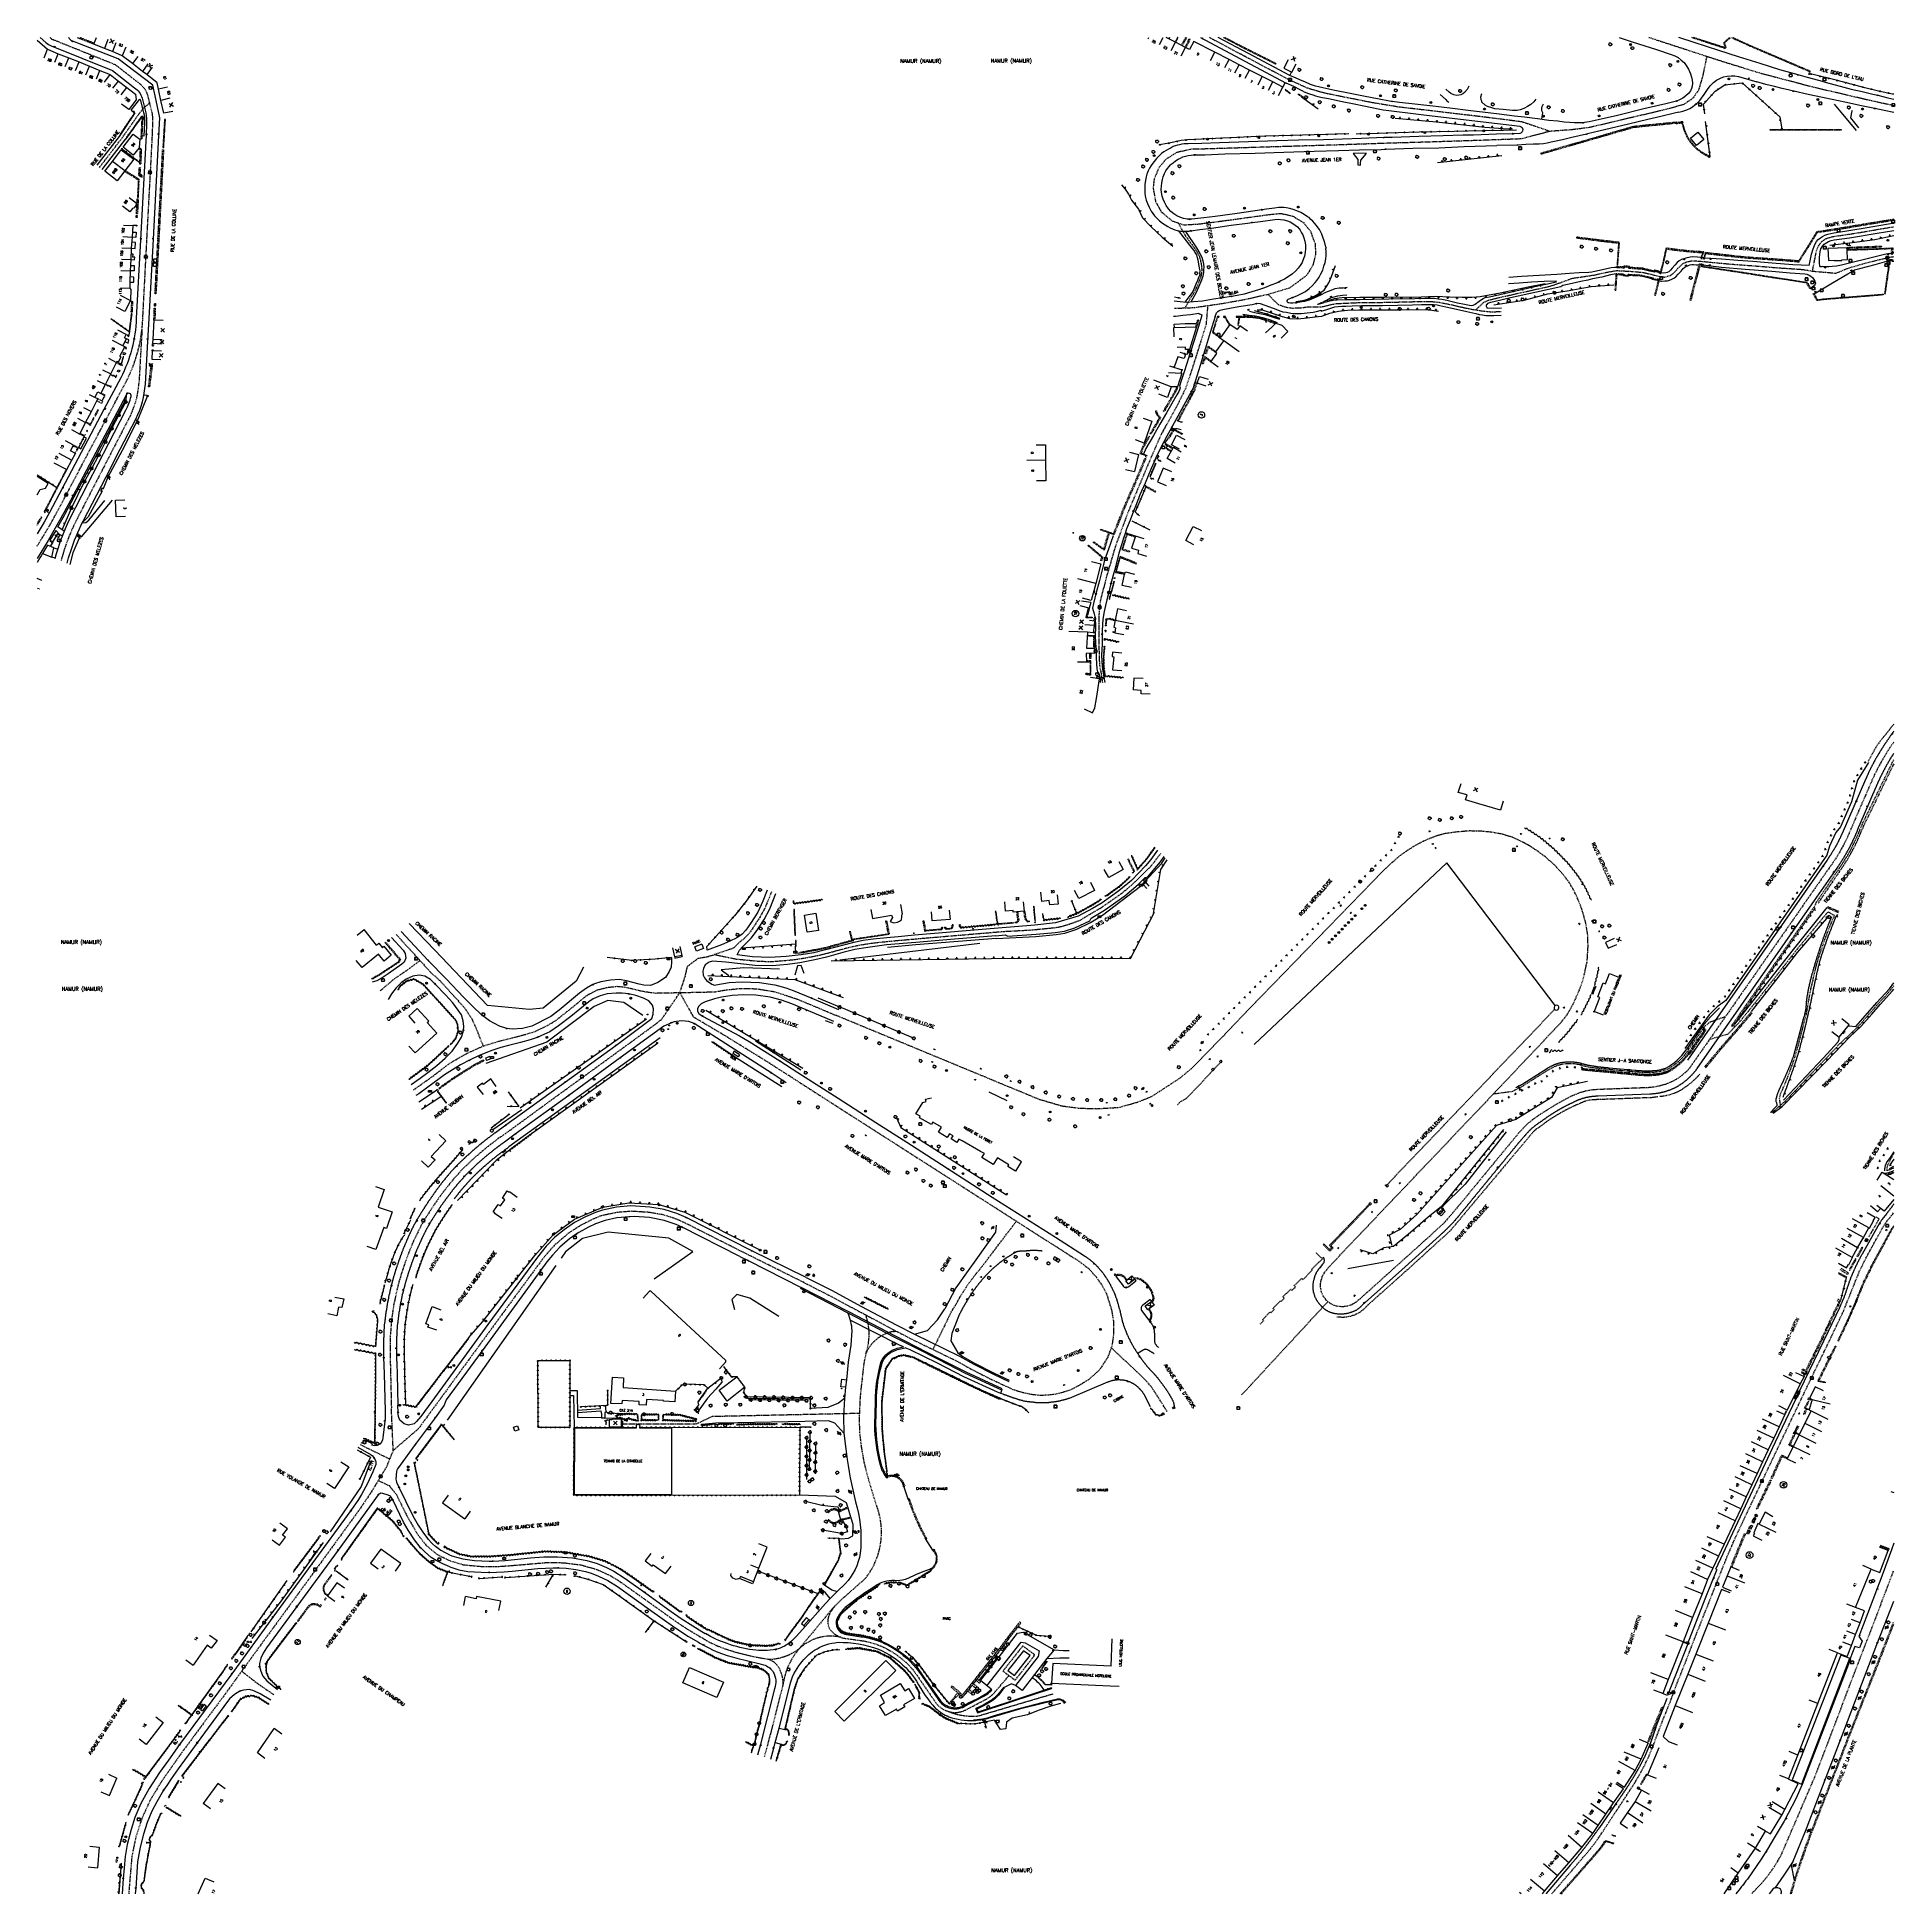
# Model space of a CAD drawing. Header units: millimetres. Extents: x 184000 to 185001, y 127000 to 128000.
import ezdxf
from ezdxf.enums import TextEntityAlignment as Align

# ---------------------------------------------------------------- set-up
doc = ezdxf.new("R2010")
doc.units = ezdxf.units.MM
doc.linetypes.add('DASHED', pattern=[0.75, 0.5, -0.25])
doc.layers.get('0').update_dxf_attribs({"linetype": 'CONTINUOUS'})
for name, color, linetype in [('W0001', 6, 'DASHED'), ('W0008', 7, 'CONTINUOUS'), ('W0017', 7, 'CONTINUOUS'), ('W0100', 7, 'CONTINUOUS'), ('W0105', 7, 'CONTINUOUS'), ('W0112', 1, 'DASHED'), ('W0120', 7, 'CONTINUOUS'), ('W0211', 2, 'CONTINUOUS'), ('W0300', 7, 'CONTINUOUS'), ('W0302', 3, 'CONTINUOUS'), ('W0310', 3, 'CONTINUOUS'), ('W0322', 7, 'CONTINUOUS'), ('W0334', 7, 'CONTINUOUS'), ('W0400', 7, 'CONTINUOUS'), ('W0420', 7, 'CONTINUOUS'), ('W0454', 7, 'CONTINUOUS'), ('W0469', 7, 'CONTINUOUS'), ('W0471', 7, 'CONTINUOUS'), ('W0851', 7, 'CONTINUOUS'), ('W0980', 7, 'CONTINUOUS'), ('W0984', 7, 'CONTINUOUS'), ('W0989', 7, 'CONTINUOUS'), ('W0991', 7, 'CONTINUOUS'), ('W1102', 7, 'CONTINUOUS'), ('W1471', 7, 'CONTINUOUS'), ('W1473', 7, 'CONTINUOUS'), ('W1474', 7, 'CONTINUOUS')]:
    doc.layers.add(name, color=color, linetype=linetype)
doc.styles.get("Standard").update_dxf_attribs({"font": 'romans.shx', "width": 0.85})

# ---------------------------------------------------------------- blocks, each defined once
blk = doc.blocks.new('T400')
for p, q in [((-0.15, 0.3), (0.15, 0.3)), ((-0.15, -0.25), (-0.15, 0.3)), ((-0.15, 0.15), (0.15, 0.15)), ((-0.15, 0), (0.15, 0)), ((0.15, 0.3), (0.15, -0.25)), ((-0.15, -0.15), (0.15, -0.15)), ((-0.15, -0.25), (-0.15, -0.3)), ((-0.15, -0.3), (0.15, -0.3)), ((0.15, -0.3), (0.15, -0.25))]:
    blk.add_line(p, q)
blk = doc.blocks.new('T420')
for p, q in [((0.7, 0.7), (-0.8, 0.7)), ((-0.8, 0.7), (-0.8, -0.8)), ((0.7, 0.7), (0.7, -0.8)), ((0.7, -0.8), (-0.8, -0.8))]:
    blk.add_line(p, q)
blk.add_ellipse((0, 0), major_axis=(-0.53, 0.53), ratio=1, start_param=3.926991, end_param=10.210176)
blk = doc.blocks.new('T300')
for p, q in [((-0.8, 0.5), (-0.9, 0.3)), ((-0.9, 0.3), (-0.9, 0.2)), ((-0.9, 0.2), (-0.7, 0.1)), ((-0.7, 0.6), (-0.8, 0.5)), ((-0.8, -0.1), (-0.7, 0.1)), ((-0.6, 0.7), (-0.7, 0.6)), ((-0.7, 0.1), (-0.7, 0.1)), ((-0.5, 0.7), (-0.6, 0.7)), ((-0.3, 0.6), (-0.5, 0.7)), ((-0.3, 0.6), (-0.2, 0.7)), ((-0.2, 0.6), (-0.3, 0.6)), ((-0.2, 0.7), (-0.1, 0.8)), ((-0.1, 0.8), (0.1, 0.8)), ((0.1, 0.8), (0.2, 0.7)), ((0.2, 0.7), (0.3, 0.6)), ((0.3, 0.6), (0.4, 0.5)), ((0.5, 0.5), (0.3, 0.5)), ((0.4, 0.5), (0.4, 0.5)), ((0.6, 0.4), (0.5, 0.5)), ((0.6, 0.4), (0.7, 0.3)), ((0.7, 0.3), (0.7, 0.2)), ((0.7, 0.2), (0.7, 0.1)), ((0.7, 0.1), (0.7, -0.2)), ((-0.8, -0.2), (-0.8, -0.1)), ((-0.7, -0.3), (-0.8, -0.2)), ((-0.8, -0.2), (-0.8, -0.2)), ((-0.7, -0.4), (-0.7, -0.3)), ((-0.5, -0.5), (-0.7, -0.4)), ((-0.4, -0.5), (-0.5, -0.5)), ((-0.4, -0.5), (-0.3, -0.5)), ((-0.3, -0.5), (-0.3, -0.4)), ((-0.3, -0.6), (-0.3, -0.5)), ((-0.3, -0.5), (-0.3, -0.5)), ((-0.2, -0.7), (-0.3, -0.6)), ((-0.1, -0.8), (-0.2, -0.7)), ((0.1, -0.8), (-0.1, -0.8)), ((0.2, -0.7), (0.1, -0.8)), ((0.3, -0.5), (0.2, -0.5)), ((0.3, -0.6), (0.2, -0.7)), ((0.2, -0.7), (0.2, -0.7)), ((0.5, -0.4), (0.3, -0.5)), ((0.3, -0.5), (0.3, -0.6)), ((0.3, -0.5), (0.3, -0.5)), ((0.6, -0.3), (0.5, -0.4)), ((0.7, -0.2), (0.6, -0.3)), ((0.6, -0.3), (0.6, -0.3))]:
    blk.add_line(p, q)
blk = doc.blocks.new('t105o')
for p, q in [((-0.5, 0), (0.5, 0)), ((0.5, 0), (0.2, 0.1)), ((0.5, 0), (0.2, -0.1))]:
    blk.add_line(p, q)
blk = doc.blocks.new('t211o')
at = {"color": 0, "linetype": 'Continuous'}
for p, q in [((-0.3, 0.5), (-0.3, 0)), ((0, 1), (0, 0)), ((0.3, 0.5), (0.3, 0))]:
    blk.add_line(p, q, dxfattribs=at)
blk = doc.blocks.new('t310o')
at = {"color": 0, "linetype": 'Continuous'}
for centre, start, end in [((-0.5, 0.4), 216.8699, 323.1304), ((0.5, -0.4), 36.8699, 143.1303)]:
    blk.add_arc(centre, 0.625, start, end, dxfattribs=at)
blk = doc.blocks.new('t991o')
at = {"color": 0, "linetype": 'Continuous'}
for p, q in [((-1, 1), (1, -1)), ((-1, -1), (1, 1))]:
    blk.add_line(p, q, dxfattribs=at)
blk = doc.blocks.new('T471')
for p, q in [((-0.333334, 0.333334), (-0.333334, -0.333334)), ((-0.333334, 0.333334), (0.333334, 0.333334)), ((-0.333334, 0), (0, 0)), ((0.500001, 0.500001), (1.000002, 1.000002)), ((-0.500001, -0.500001), (-1.000002, -1.000002)), ((-0.333334, -0.333334), (0.333334, -0.333334))]:
    blk.add_line(p, q)
blk.add_ellipse((0, 0), major_axis=(0.471405, 0.471405), ratio=1, start_param=5.4977871438, end_param=11.780972451)
blk = doc.blocks.new('t112o')
at = {"color": 0, "linetype": 'Continuous'}
for p, q in [((-0.5, 0.5), (0.5, 0.5)), ((-0.5, -0.5), (-0.5, 0.5)), ((0.5, 0.5), (0.5, -0.5)), ((0.5, -0.5), (-0.5, -0.5))]:
    blk.add_line(p, q, dxfattribs=at)
blk = doc.blocks.new('t322o')
at = {"color": 0, "linetype": 'Continuous'}
for radius in [0.25, 0.15]:
    blk.add_circle((0, 0), radius, dxfattribs=at)
blk = doc.blocks.new('T1471')
at = {"color": 0, "linetype": 'Continuous', "flags": 128}
blk.add_lwpolyline([(-0.75, -0.5), (-0.75, 0.5), (0.75, 0.5), (0.75, -0.5), (-0.75, -0.5)], dxfattribs=at)
blk = doc.blocks.new('T469')
at = {"color": 0, "linetype": 'Continuous', "flags": 128}
for points in [[(-0.4, 0.4), (0.4, -0.4)], [(-0.4, -0.4), (0.4, 0.4)]]:
    blk.add_lwpolyline(points, dxfattribs=at)
at = {"color": 0, "linetype": 'Continuous'}
blk.add_circle((0, 0), 0.5, dxfattribs=at)
blk = doc.blocks.new('T1474')
at = {"color": 0, "linetype": 'Continuous', "flags": 128}
for points in [[(-0.8, -0.5), (-0.8, 0.5)], [(-0.8, 0), (0.7, 0)], [(0.7, 0), (0.7, -0.5), (0.7, 0.5)]]:
    blk.add_lwpolyline(points, dxfattribs=at)
blk = doc.blocks.new('T454')
for p, q in [((-0.25, 0.25), (0.25, -0.25)), ((-0.25, -0.25), (0.25, 0.25)), ((0.75, 0.75), (0.375, 0.375)), ((-0.375, -0.375), (-0.75, -0.75))]:
    blk.add_line(p, q)
blk.add_ellipse((0, 0), major_axis=(0.354, 0.354), ratio=1, start_param=5.49778714, end_param=11.78097245)
blk = doc.blocks.new('T851')
for p, q in [((-0.2, -0.1), (0, 0.3)), ((0, 0.3), (0.2, -0.1)), ((-0.2, -0.1), (0.2, -0.1))]:
    blk.add_line(p, q)
for major_axis in [(-0.106, 0.106), (-0.0354, 0.0354), (-0.0236, 0.0236)]:
    blk.add_ellipse((0, 0), major_axis=major_axis, ratio=1, start_param=3.926991, end_param=10.210176)
blk = doc.blocks.new('T1473')
at = {"color": 0, "linetype": 'Continuous', "const_width": 0.5, "flags": 128}
blk.add_lwpolyline([(-0.25, 0, 1), (0.25, 0, 1)], format="xyb", close=True, dxfattribs=at)

msp = doc.modelspace()

# ---------------------------------------------------------------- linework, layer by layer
at = {"layer": 'W0001'}
for p, q in [((184191.8, 127238.9), (184190.8, 127261.7)), ((184174.1, 127242), (184189.9, 127234.3))]:
    msp.add_line(p, q, dxfattribs=at)
for points in [[(184000, 127726.1), (184004.6, 127733.6), (184006.7, 127737.1), (184009.7, 127742.5), (184016.4, 127755.1), (184026.8, 127774.8), (184039.1, 127798), (184048.1, 127815, 0.109327), (184056.9, 127848.6), (184059.1, 127890.8), (184062.1, 127947.4), (184062.3, 127953.4, 0.071825), (184061.8, 127960.3), (184059.8, 127968.3, 0.178517), (184054.4, 127975.8), (184042.2, 127985.3), (184008.7, 127998.8, -0.138536), (184007.1, 127999.9), (184007, 128000, 0.120087)], [(184007.2, 128000, -0.001167), (184007.1, 127999.9, 0.207532)], [(184056.5, 127842.8), (184056.1, 127836.7), (184054.8, 127813.5, -0.097201), (184050.2, 127796.4), (184041.7, 127779.9), (184034, 127765), (184021.7, 127741.1, 0.041759), (184014.5, 127723.8, 0.01205), (184012.9, 127718.1, 0.01205)], [(184446.3, 127311.9, -0.060348), (184448.1, 127303.3, -0.0979), (184446.4, 127291.2), (184445.2, 127285.3), (184444.2, 127276.1), (184443.7, 127272), (184443.2, 127266.2), (184442.8, 127257), (184442.9, 127248.8), (184443.9, 127240.8), (184445.3, 127232.7, 0.02), (184451.7, 127210.3, -0.27167), (184446.2, 127170), (184432.1, 127157.5), (184430.5, 127155.9), (184428, 127153.2), (184428, 127153.2), (184428, 127153.2), (184428, 127153.2), (184410.4, 127132, -0.118071), (184398.8, 127126.9, -0.075536), (184393.6, 127126.5, -0.044625), (184370.6, 127132, -0.054797), (184358.5, 127137.7)], [(184446.4, 127291.2, -0.246039), (184461.3, 127303), (184462.9, 127303.1)], [(184923.4, 127000, -0.000611), (184926, 127002.7, 0.074019), (184939.4, 127020.9), (184957.3, 127062.5), (184965.4, 127083.6), (184976, 127111.4), (184985.6, 127136.3), (184995.1, 127161.2), (184998.2, 127169.3), (185000, 127174.1)], [(184393.6, 127126.5, -0.18562), (184399.7, 127121.5, -0.125695), (184401.8, 127113, -0.148301)]]:
    msp.add_lwpolyline(points, format="xyb", dxfattribs=at)
at = {"layer": 'W0001', "flags": 128}
for points in [[(184673.7, 127977.6), (184651.4, 127989.4), (184631.5, 128000, -0.17851)], [(184033.6, 127930.1), (184045.5, 127945.6), (184054.4, 127958.3, -0.081317), (184060.7, 127964.9, -0.288374)], [(184429.9, 127155.3, 0.041959), (184427.4, 127151.8, 0.251465), (184426.6, 127143.1, 0.221555), (184435.6, 127137.6), (184443.4, 127136.5, -0.09023), (184457.4, 127132.1, -0.097039), (184472, 127120.4), (184475, 127116.1), (184483.4, 127103.9, 0.192571), (184491.1, 127098.2, 0.19778), (184500.3, 127099.2), (184503.3, 127100.7), (184507.4, 127102.9), (184510.5, 127104.5, 0.09677), (184515.8, 127108.6), (184523.5, 127117.6)], [(184432.9, 127138.2, 0.252101), (184410.4, 127132, 0.140842), (184401.8, 127113), (184396, 127090.2), (184394, 127082.5), (184393.2, 127079.5), (184391.6, 127073.7)], [(184547.1, 127107.6), (184506.8, 127095.7, -0.074355), (184502.2, 127095.6, -0.103185), (184489.3, 127098.8)]]:
    msp.add_lwpolyline(points, format="xyb", dxfattribs=at)
at = {"layer": 'W0001'}
for points in [[(185000, 127963.3), (184987.2, 127966.1), (184956.5, 127973.3), (184928.7, 127980.6), (184910.8, 127986.1), (184892.6, 127992), (184868.1, 128000)], [(184899.3, 127989.8), (184897, 127978.8), (184894.9, 127971.7), (184891.9, 127967.4), (184887, 127964), (184879.9, 127961.9), (184868.1, 127959.1), (184848.2, 127954.4), (184835.9, 127951.5), (184826.4, 127950.3), (184814.8, 127949.5), (184799.7, 127954.6), (184784, 127956.6), (184755.7, 127960), (184733.1, 127962.6), (184719.3, 127964.9), (184703.1, 127968.1), (184692.9, 127970.2), (184684.1, 127972.8), (184673.7, 127977.6)], [(184814.8, 127949.5), (184799.4, 127945.4), (184777.2, 127944.6), (184749.6, 127943.7), (184725.6, 127943), (184699.1, 127942.1), (184672.2, 127941.3), (184642.8, 127940.4), (184629.7, 127940), (184621.5, 127939.8), (184613.8, 127938.1), (184608.1, 127934.5), (184604.2, 127929.9), (184601.6, 127923.6), (184601.1, 127918.9), (184602.4, 127911.7), (184605.5, 127906.2), (184611.2, 127901.3), (184617.7, 127899.1), (184625.7, 127899.6), (184639.7, 127901.4), (184663.6, 127904.7), (184669.9, 127905.3), (184676.4, 127903.8), (184682.1, 127900.3), (184685.8, 127895.8), (184688.4, 127888.9), (184688.6, 127883.4), (184687.2, 127877.5), (184683.8, 127871.9), (184674.6, 127865.1), (184663, 127861.6), (184650.1, 127858.7), (184637.7, 127856.5), (184623.3, 127854.4), (184612.6, 127854)], [(184614.5, 127900.2), (184618.6, 127893.1), (184621.1, 127889.7), (184623.5, 127886.4), (184625.2, 127883.8), (184626, 127882.1), (184626.7, 127879.6), (184627.1, 127877.4), (184627.3, 127875.2), (184627.2, 127873.4), (184626.8, 127871.4), (184626.1, 127869.3), (184624.6, 127865.6), (184622.7, 127861.9), (184620.9, 127859.2), (184618.2, 127854.2)], [(184956.3, 127874.2), (184958.1, 127883.6), (184959.1, 127887.1), (184960.9, 127889.8), (184963.5, 127891.7), (184967.1, 127892.8), (184972.7, 127893.6), (184982.3, 127895.1), (184993.2, 127897), (185000, 127898.1)], [(184968.9, 127873.1), (184975.8, 127875.9), (184983.3, 127878.1), (184991.4, 127880.2), (184998.8, 127881.9), (185000, 127882)], [(184775, 127853.3), (184779.2, 127857.4), (184781.9, 127858.6), (184786.3, 127859.7), (184798.9, 127862.5), (184815.4, 127866.2), (184827.2, 127870.4), (184834.1, 127871.4), (184838.7, 127872.1), (184846, 127873.7), (184850.9, 127874.5), (184858.3, 127874.1), (184865.1, 127873.5), (184869.8, 127872.4), (184874.2, 127871.3), (184876.5, 127871), (184879.8, 127871.9), (184881.6, 127873.3), (184883.8, 127875.7), (184886.2, 127878.1), (184888.6, 127879.2), (184891, 127879.7), (184893.5, 127879.7), (184894.9, 127879.6), (184899.5, 127879.2), (184905.5, 127878.6), (184913.4, 127877.9), (184925.4, 127877), (184939, 127875.9), (184951.1, 127875.1), (184956.3, 127874.2), (184968.9, 127873.1)], [(184663, 127861.6), (184668.4, 127856.3), (184670.8, 127855.4), (184673.4, 127854.6), (184676.1, 127854.3), (184680.4, 127854.4), (184684.1, 127854.9), (184691.4, 127854.9), (184699.5, 127856.7), (184710.5, 127857.2), (184726.8, 127857.4), (184743.3, 127857.8), (184750.5, 127857.9), (184755.1, 127857.4), (184760.7, 127856.3), (184767.4, 127854.8), (184771.9, 127853.8), (184778, 127852.8), (184782.9, 127852.3), (184788.5, 127852.4)], [(184630.5, 127855.5), (184629.6, 127845.5), (184626.8, 127836.4), (184622.5, 127822.8), (184618.7, 127811.3), (184614.3, 127802.2), (184605.4, 127786.2), (184598.8, 127771), (184587.8, 127744.9), (184580.8, 127726), (184575.9, 127709.2), (184572.6, 127696.3), (184571.9, 127689.1), (184571.8, 127681.2), (184571.9, 127671.3), (184572.2, 127662), (184573.2, 127656.8), (184573.8, 127652.5)], [(184346.2, 127485.5), (184349.2, 127494.7), (184350.3, 127499.7), (184356, 127504), (184361.1, 127504.9), (184364.8, 127506), (184376.6, 127503.6), (184389.2, 127502.4), (184396, 127502.3), (184402.6, 127502.8), (184407.8, 127503.3), (184413.6, 127504.2), (184421.4, 127505.7), (184428.1, 127507.4), (184435.3, 127509.4), (184441.6, 127510.9), (184447, 127511.8), (184451.4, 127512.4), (184460.1, 127513.3), (184470, 127514.2), (184478.1, 127514.9), (184492.3, 127516.1), (184520.8, 127518.5), (184534.4, 127519.2), (184544, 127520.1), (184548.9, 127520.6), (184552.7, 127521.4), (184557.4, 127522.9), (184561.8, 127524.5), (184567.3, 127527.9), (184573, 127531.2), (184577.8, 127534.5), (184583.8, 127538.7), (184589.3, 127543.2), (184594.7, 127548.4), (184600.1, 127553.8), (184605.2, 127560.5)], [(184395.5, 127539.8), (184394.3, 127536.6), (184391.9, 127530.9), (184389.1, 127525.8), (184385, 127519.5), (184383, 127516.8), (184381, 127514.8), (184377.9, 127512.3), (184374.9, 127509.4), (184364.8, 127506)], [(184193.4, 127516.8), (184200.5, 127509.1), (184211.9, 127496.5), (184217.5, 127491.4), (184230.1, 127477.4), (184234.1, 127471.5), (184236.9, 127465.2), (184240.2, 127456.7)], [(184184.8, 127486.5), (184192.6, 127493.1), (184199.7, 127497.9), (184206.2, 127502.8)], [(184202.7, 127433.1), (184212.6, 127440.1), (184222.3, 127447.5), (184231.1, 127452.6), (184240.2, 127456.7), (184248.2, 127459.2), (184256, 127461.2), (184263, 127463), (184268.2, 127464.6), (184274.5, 127467.6), (184279.5, 127470.6), (184286.7, 127476.3), (184296.1, 127484), (184301.3, 127486.8), (184306.8, 127488.3), (184312.2, 127488.9), (184316.1, 127488.6), (184320.6, 127487.6), (184326.9, 127486.1), (184333.2, 127485.3), (184359.2, 127485.8), (184365.3, 127486), (184371.2, 127487), (184379.1, 127487.8), (184387.4, 127487.6), (184397.3, 127486), (184408.9, 127482.2), (184420, 127477.6), (184430.4, 127473.2)], [(184249.4, 127407.5), (184260.9, 127415.9), (184280.6, 127430.3), (184297.3, 127442.4), (184318.7, 127458), (184332.9, 127468.4), (184336.4, 127471.2), (184346.2, 127485.5)], [(184406.6, 127439.7), (184392.4, 127448.8), (184370, 127462.6), (184356.7, 127470.5), (184353.7, 127472.2), (184346.2, 127485.5)], [(184412.9, 127329.4), (184379.3, 127346.1), (184351.2, 127360.3), (184345.6, 127363), (184341.2, 127364.6), (184336.6, 127365.9), (184329.6, 127367.1), (184320.2, 127367.7), (184312.5, 127367.1), (184303.8, 127365.3), (184299.7, 127363.6), (184292.5, 127360), (184286.3, 127356), (184278.4, 127349.2), (184273.4, 127343.5), (184257.5, 127321.9), (184232.2, 127287.3), (184218, 127267.8), (184205.3, 127250.5), (184191.8, 127238.9), (184188, 127229.7), (184179.5, 127215.7), (184173.4, 127206.7), (184146.1, 127169.2), (184118.9, 127132), (184101.4, 127107.8), (184078.7, 127077.2), (184066.9, 127060.4), (184060.8, 127050.3), (184056.4, 127040.6), (184053.2, 127030.8), (184051, 127020.2), (184049.3, 127000.1), (184049.3, 127000)], [(184412.9, 127329.4), (184426.4, 127322.5), (184442.7, 127313.8), (184461.3, 127303.9), (184471.1, 127298.8), (184495.4, 127287), (184503.2, 127282.6), (184513.9, 127277.2), (184522, 127273.4)], [(184183.8, 127222.7), (184189.6, 127219.9), (184191, 127218.3), (184193.5, 127215.1), (184198.9, 127204.1), (184204.8, 127193.8), (184209.6, 127187.7), (184215.2, 127183), (184221.7, 127179.7), (184229.5, 127177.3), (184240.3, 127176.3), (184247.5, 127176.3), (184257, 127177), (184274.4, 127178.5), (184283.5, 127178.4), (184292.9, 127177.2), (184301.4, 127174.8), (184309, 127171.3), (184314.1, 127168.1), (184327.1, 127158.8), (184336.5, 127152.1), (184344.8, 127146.2), (184350.2, 127142.6), (184358.5, 127137.7)], [(184110.2, 127119.9), (184118.5, 127113.5), (184127.7, 127107.1)]]:
    msp.add_lwpolyline(points, dxfattribs=at)
at = {"layer": 'W0001', "flags": 128}
for points in [[(185000, 127620.4), (185000, 127620.4), (184997.8, 127617.2), (184996.1, 127614.5), (184994.5, 127611.9), (184992, 127607.5), (184989.9, 127603.3), (184987.8, 127598.7), (184985.1, 127592.4), (184981.1, 127583.3), (184978.6, 127577.4), (184976.4, 127572.3), (184974.7, 127568.4), (184973.1, 127565.2), (184971.1, 127561.6), (184969.4, 127558.7), (184966.8, 127554.8), (184962.9, 127549.3), (184946.2, 127525.3), (184891.5, 127446.9)], [(184891.5, 127446.9), (184890.5, 127445.5), (184889.1, 127443.8), (184887.9, 127442.6), (184884.9, 127440.1), (184882.2, 127438.4), (184879.8, 127437.2), (184877.1, 127436.1), (184874.2, 127435.3), (184871.2, 127434.6), (184867.9, 127434.3), (184865.5, 127434.2), (184862.6, 127434.1), (184843.6, 127433.4), (184840.6, 127433.3), (184837.2, 127433), (184833.5, 127432.3), (184830.5, 127431.4), (184825.9, 127429.5), (184822.3, 127427.6), (184818.6, 127425.5), (184810.3, 127420.4), (184806.9, 127418.1), (184804.2, 127416), (184801.9, 127414), (184798.9, 127410.8), (184796.4, 127407.9), (184772.5, 127378.9), (184769.6, 127375.3), (184766.9, 127372.1), (184764.3, 127369), (184762.1, 127366.4), (184758.3, 127362), (184752.4, 127356.4), (184712.6, 127320.6), (184710.5, 127318.8), (184708.2, 127317.4), (184705.9, 127316.6), (184702.9, 127316.2), (184699.5, 127316.7), (184696.8, 127317.8), (184694.4, 127319.8), (184692.7, 127322.1), (184691.7, 127324.5), (184691.2, 127327.5), (184691.4, 127329.8), (184692.3, 127332.9), (184694, 127335.5), (184695.8, 127337.7), (184702.1, 127344.4), (184780.4, 127426.7), (184820.8, 127469.4), (184824.1, 127473.6), (184827.5, 127479.6), (184831.1, 127487.8), (184832.8, 127492.7), (184834.9, 127502.2), (184835.4, 127510.6), (184835.2, 127516.5), (184834.3, 127522.4), (184832.6, 127528.7), (184831.1, 127533), (184829.1, 127537.7), (184827.1, 127541.6), (184825, 127545.2), (184821.5, 127549.7), (184817.6, 127554), (184812.4, 127558.6), (184808, 127561.9), (184804, 127564.5), (184799.4, 127567), (184794.9, 127569.1), (184789.3, 127570.8), (184783.4, 127571.9), (184778.2, 127572.4), (184771.4, 127572.6), (184765.4, 127572.1), (184758.5, 127571.2), (184754, 127570), (184748.7, 127568), (184744.8, 127566.1), (184741.5, 127564.3), (184737.8, 127561.9), (184733.5, 127558.9), (184725.7, 127551.8), (184717.3, 127543.1), (184660.3, 127484.5), (184652.7, 127476.7), (184639.5, 127462.7), (184627.8, 127450.7), (184622.3, 127445.1), (184615.5, 127439.4), (184600, 127429.3), (184592, 127426.2), (184582.5, 127423.5), (184570.9, 127422.8), (184561.1, 127423.1), (184552.1, 127424.3), (184539.8, 127427.9), (184530, 127432), (184520.7, 127435.8), (184509.9, 127440.3), (184430.4, 127473.2)], [(184939.1, 127424.9), (184938.5, 127428.7), (184939.1, 127430.9), (184940.1, 127433.2), (184941.3, 127436), (184943, 127440.2), (184946.1, 127448.5), (184947.2, 127451.9), (184948.4, 127456.3), (184949.3, 127459.9), (184950.7, 127465.1), (184951.8, 127469.5), (184953, 127473.9), (184953.6, 127477.2), (184954.2, 127480.9), (184955, 127485.3), (184955.9, 127489.6), (184957.4, 127496.1), (184958.8, 127501.6), (184960.1, 127505.8), (184962.8, 127513.7), (184965.9, 127521.8), (184968.1, 127527), (184964.6, 127529), (184961, 127524.7), (184953.5, 127515.6), (184947.8, 127508.7), (184939.4, 127497.9), (184926.6, 127481.6), (184917.6, 127470.4), (184910.7, 127463.1), (184900.7, 127460.2)], [(184934.4, 127420.8), (184941.5, 127427), (184946.8, 127432.5), (184970.9, 127457.9), (184980.9, 127467.2), (184991.2, 127479), (184997.3, 127485.6), (185000, 127489.2)], [(184888.7, 127453.7), (184897.3, 127466), (184898.3, 127467.4), (184901.1, 127469.7), (184902.4, 127470.2), (184909.5, 127472.7)], [(184888.7, 127453.7), (184887, 127451.5), (184885.6, 127449.9), (184884.2, 127448.5), (184882.8, 127447.3), (184881.3, 127446.2), (184879.4, 127444.9), (184878.2, 127444.2), (184876.2, 127443.5), (184874.3, 127443), (184872.6, 127442.7), (184870.6, 127442.5), (184867.7, 127442.4), (184865, 127442.4), (184860.5, 127442.8), (184841.6, 127444.5), (184836.2, 127445.2), (184832.4, 127446.1), (184831.3, 127446.5), (184829.9, 127446.8), (184827.8, 127447.1), (184825.9, 127447.2), (184823.4, 127447.1), (184821.7, 127446.9), (184820.4, 127446.6), (184818.8, 127446.2), (184817.1, 127445.5), (184815.5, 127444.7), (184813.6, 127443.6), (184811.5, 127442.3), (184800.4, 127435.3), (184798.3, 127434.1), (184796.5, 127433.2), (184794.6, 127432.2), (184784.3, 127430.8)], [(184406.6, 127439.7), (184517.7, 127368.6), (184540.8, 127353.8), (184550.7, 127347.5), (184556.3, 127343.9), (184561.2, 127340.8), (184566.4, 127336.8), (184570.4, 127332.4), (184573.4, 127328.1), (184576, 127323.3), (184578.7, 127314.7), (184579.8, 127308.1), (184579.7, 127301), (184579, 127295.7), (184576.9, 127289.5), (184572.3, 127282.3), (184566.3, 127277), (184560.8, 127273.6), (184556.3, 127271.4), (184552.7, 127270.2), (184548.5, 127269.1), (184544.3, 127268.6), (184540, 127268.5), (184536.1, 127268.9), (184530.4, 127270.1), (184525.4, 127271.7), (184522, 127273.4)], [(184249.4, 127407.7), (184242.4, 127402.3), (184236, 127396.9), (184230.5, 127391.8), (184225.1, 127386.1), (184218.1, 127377.3), (184213.8, 127371.2), (184209.4, 127364.4), (184206.7, 127359.8), (184202.8, 127351.8), (184199.5, 127343.9), (184196.4, 127334.7), (184194.4, 127328), (184192.1, 127317.7), (184190.9, 127309.3), (184190.2, 127300.8), (184190.1, 127291.2), (184190.4, 127278.5), (184190.8, 127261.7)], [(185000, 127399), (184996.8, 127392.9), (184996.4, 127391.1), (184996.1, 127389.7), (184996.2, 127389.7), (184996.4, 127389.8), (184996.6, 127389.8), (184996.8, 127389.9), (184997, 127389.9), (184997.3, 127390), (184997.5, 127390.1), (184997.7, 127390.1), (184997.9, 127390.2), (184998.1, 127390.3), (184998.3, 127390.4), (184998.5, 127390.5), (184998.8, 127390.6), (184999, 127390.7), (184999.2, 127390.8), (184999.4, 127390.9), (184999.6, 127391), (184999.8, 127391.1), (185000, 127391.1)], [(184492.3, 127313.4), (184494.9, 127317.5), (184497.6, 127322.4), (184501.6, 127328.6), (184505.5, 127333.7), (184509.9, 127339.2), (184527.5, 127362.4)], [(184815.8, 127000), (184830.5, 127017), (184835.6, 127023), (184838.8, 127027), (184841.1, 127030.3), (184844.4, 127035.2), (184847.7, 127040.3), (184850.5, 127044.5), (184855.7, 127052.3), (184860.6, 127059.9), (184863.8, 127065.4), (184865.9, 127069.4), (184868.1, 127074), (184870.4, 127079.7), (184872.6, 127085.5), (184875.6, 127093.5), (184877.9, 127099.1), (184879.3, 127102.6), (184880, 127104.4), (184882.4, 127111.1), (184889.5, 127128.9), (184894, 127140.6), (184903.9, 127165.6), (184910.1, 127181.2), (184913.9, 127190), (184918.8, 127200.6), (184931.6, 127227.5), (184945.5, 127256.7), (184958.6, 127284), (184965.8, 127298.8), (184972.9, 127313.8), (184978.6, 127328), (184981.5, 127335.2), (184984.6, 127341.6), (184988.5, 127348.8), (184991.7, 127354.6), (184995, 127360.5), (184997, 127363.3), (184998.7, 127365.2)], [(184998.7, 127365.2), (185000, 127366.9)], [(184492.3, 127313.4), (184482.5, 127293.3)], [(184648.8, 127268.8), (184695.3, 127319.1)], [(184608.6, 127259.9), (184605.3, 127265.2), (184602.3, 127269.9), (184600, 127273.3), (184596.3, 127277.6), (184578.5, 127294.2)], [(184442.9, 127258.8), (184363.5, 127257.1), (184354.8, 127253), (184315.8, 127253)]]:
    msp.add_lwpolyline(points, dxfattribs=at)
at = {"layer": 'W0001'}
msp.add_lwpolyline([(184526.8, 127115.1), (184537.4, 127128.7), (184530.9, 127133.6), (184520.2, 127120)], close=True, dxfattribs=at)
at = {"layer": 'W0008'}
for p, q in [((184610.9, 127931.9), (184610.5, 127931.4)), ((184694.1, 127887.2), (184694.1, 127886.3)), ((184960.3, 127876.7), (184961.4, 127876.6)), ((184572.7, 127654.4), (184572.5, 127652.5)), ((184574.7, 127654.4), (184575.1, 127652.5))]:
    msp.add_line(p, q, dxfattribs=at)
for points in [[(184001.7, 128000), (184004.7, 127997.4, 0.123072), (184007.6, 127995.6), (184040.5, 127982.3), (184052.4, 127973, -0.18043), (184056.5, 127967.4), (184058.5, 127959.5, -0.071835), (184058.9, 127953.6), (184058.7, 127947.5), (184055.7, 127891), (184053.4, 127848.7, -0.109264), (184045, 127816.7), (184036, 127799.7), (184023.7, 127776.4), (184013.3, 127756.8), (184006.6, 127744.2), (184003.7, 127738.9), (184001.6, 127735.4), (184000, 127732.7, 0.053238)], [(184016.1, 127716.8, -0.01205), (184017.9, 127722.8, -0.041744), (184024.8, 127739.5), (184037.1, 127763.4), (184044.8, 127778.3), (184053.3, 127794.8, 0.097492), (184058.3, 127813.3), (184059.6, 127836.5), (184060.3, 127848.6), (184062.6, 127891.4), (184065.5, 127947.2), (184066, 127956.8), (184063.5, 127968.7), (184062.3, 127974.3), (184043.6, 127988.6), (184022, 127997), (184018.3, 127998.5, -0.080317), (184017, 128000, -0.145779)], [(184009.7, 127719.4, -0.045143), (184017.6, 127740.7), (184027.3, 127759.6), (184038.4, 127781.1), (184047.7, 127799.2, 0.067073), (184050.6, 127806.7, 0.89467), (184048.1, 127807.7), (184042.9, 127797.8), (184030, 127773.5), (184019.2, 127753), (184014.4, 127744), (184005.9, 127729), (184000, 127719.4, 0.035377)], [(184436.5, 127313.1, -0.09468), (184438.8, 127303.5), (184438.2, 127295.6), (184436.9, 127286.4), (184435.9, 127277), (184435.4, 127272.9), (184434.8, 127266.8), (184434.4, 127257.2), (184434.5, 127248.2), (184435.6, 127239.7), (184436.3, 127234, 0.028781), (184441.7, 127207.9, -0.090598), (184443.3, 127183.5, -0.158326), (184435.2, 127167.1), (184430.9, 127162.8), (184427.2, 127159.1), (184424.6, 127156.4), (184416.4, 127147.1), (184413.6, 127144), (184409, 127138.9), (184406.4, 127136.2, -0.144982), (184397.9, 127131.8, -0.084238), (184385.5, 127131.4, -0.050875), (184371.7, 127134.8, -0.056162), (184359.9, 127140.3)], [(184457.7, 127224.2), (184457.3, 127224.7, -0.098841), (184454.2, 127231, -0.061587), (184451.2, 127252.7), (184451.5, 127265.1, -0.073303), (184454.7, 127286.8, -0.213244), (184463.3, 127293.9), (184466.6, 127294.6)], [(185000, 127189), (184998.8, 127185.4), (184993.7, 127171.2), (184985.9, 127150.8), (184981.3, 127138.7), (184983, 127136.1), (184981.6, 127132.5), (184979.1, 127133.2), (184976.6, 127126.7), (184971.5, 127128.5), (184955.9, 127088.5), (184945.4, 127061.5), (184949.1, 127059.7), (184950.7, 127058.9), (184947.3, 127051.2), (184943.2, 127043.2), (184941.1, 127039.2), (184935.7, 127030.1), (184932.1, 127024.1), (184928.6, 127018.6), (184921.2, 127008, -0.018161), (184914.9, 127000, -0.044597)], [(184481, 127175), (184477, 127173.4), (184473.1, 127171.8), (184468.9, 127169.9, -0.126269), (184463.1, 127168.7, 0.155463), (184452.5, 127166.5, 0.027857), (184435.3, 127154.2, 0.074714), (184431.4, 127149.4, 0.209399), (184430.6, 127144.3, 0.315133), (184435.9, 127139.7), (184443.7, 127138.5, -0.090067), (184458.4, 127133.9, -0.097411), (184473.5, 127121.6), (184476.7, 127117.2), (184485.1, 127105, 0.194389), (184491.6, 127100.1, 0.198904), (184499.3, 127100.9), (184502.3, 127102.5), (184506.5, 127104.7), (184509.6, 127106.3, 0.094683), (184514.2, 127109.8), (184513.8, 127110.2), (184508.1, 127114.9), (184516.9, 127126.1)], [(184946.5, 127007.2), (184945.1, 127014.6, -0.080564), (184945.8, 127017.6), (184952.5, 127033.8), (184962.7, 127060.5), (184970.8, 127081.5), (184981.5, 127109.4), (184991, 127134.3), (185000, 127157.7)], [(184518.2, 127127.7), (184528.1, 127140.4), (184531.1, 127141), (184547.8, 127131.5), (184543.9, 127126.7), (184530.5, 127109.5), (184527, 127112.2), (184524.8, 127113.1), (184520.9, 127111.1), (184520.7, 127111.3), (184517.4, 127107.4, -0.060479), (184513.6, 127104), (184509.6, 127101.7), (184505.7, 127099.8), (184506.6, 127097.5), (184524.5, 127103.4), (184546.4, 127110.7), (184546.5, 127111.1)], [(184357, 127135.1, 0.083093), (184376.9, 127127), (184382.8, 127125.6), (184388.8, 127124.1), (184391.3, 127123.4, -0.163529), (184396.5, 127119.5, -0.210671), (184397.2, 127110.5), (184389.5, 127079.9), (184388, 127074.8)], [(184395.2, 127072.5), (184396.8, 127078.5), (184397.6, 127081.6), (184399.6, 127089.3), (184405.4, 127112.1, -0.118156), (184411.3, 127124.2, -0.086951), (184418.7, 127131.2, -0.123143), (184431.4, 127135.5, -0.091574), (184453.1, 127131.8, -0.099209), (184468, 127121.7, -0.037231), (184472.6, 127116.2), (184473.7, 127114.5, 0.058218), (184483.9, 127099.9, 0.071745), (184491.1, 127095.4, 0.10086), (184504.5, 127093.4), (184504.5, 127093.7, 0.039006), (184511.9, 127094.9), (184516.2, 127096.2), (184529, 127099.9), (184542.1, 127103.3), (184549.6, 127105, -0.290274), (184554, 127102.9)], [(184939.3, 127000), (184939.5, 127000.6, 0.273015), (184938.5, 127002.9, 0.320382), (184934.9, 127002.5), (184932.9, 127000)]]:
    msp.add_lwpolyline(points, format="xyb", dxfattribs=at)
for points in [[(184626.6, 128000), (184639.7, 127993), (184672.7, 127975.5)], [(184674.8, 127979.6), (184652.5, 127991.4), (184636.2, 128000)], [(184852.2, 128000), (184859.1, 127997.7), (184872.3, 127993.5), (184880.1, 127990.9), (184882.2, 127990.1), (184883.9, 127989.2), (184885.6, 127987.9), (184887.1, 127986.5), (184888.3, 127985), (184889.4, 127983), (184890.6, 127980.5), (184891.1, 127978.7), (184891.5, 127977.1), (184891.6, 127975.4), (184891.5, 127973.9), (184891.1, 127972.6), (184890.5, 127971.4), (184889.4, 127969.9), (184888, 127968.6), (184886.4, 127967.3), (184884.6, 127966.4), (184883.1, 127965.8), (184877.2, 127964.4), (184865.4, 127961.6), (184851.2, 127958.1), (184840.9, 127955.7), (184836, 127954.6), (184833.5, 127954.2), (184832.7, 127954.1), (184831.5, 127954), (184829.5, 127954), (184828, 127954.1), (184825.3, 127954.2), (184822.5, 127954.5), (184819.1, 127954.9), (184814.3, 127955.4), (184808.2, 127956.2), (184801.1, 127957.2), (184795.7, 127957.7), (184787.5, 127958.7), (184781.5, 127959.4), (184772.2, 127960.5), (184760.9, 127961.9), (184751.8, 127963), (184742.1, 127964.1), (184733.9, 127965.1), (184729.8, 127965.6), (184728.4, 127965.7), (184722.8, 127966.8), (184714.5, 127968.5), (184707.3, 127969.9), (184699, 127971.5), (184692.5, 127972.9), (184690.1, 127973.4), (184688.6, 127973.8), (184685.8, 127974.8), (184683.1, 127975.9), (184680.1, 127977.2), (184678.1, 127978.2), (184674.8, 127979.6)], [(184962.3, 127976.1), (184953.5, 127978.5), (184948.6, 127979.9), (184938.7, 127982.7), (184928, 127986), (184916.4, 127989.7), (184905.8, 127993.1), (184892.6, 127997.3), (184884.3, 128000)], [(184682.1, 127971), (184684.3, 127970.1), (184685.3, 127969.7), (184687.1, 127969.1), (184688.6, 127968.6), (184689.9, 127968.3), (184692.3, 127967.8), (184695.6, 127967.1), (184703, 127965.6), (184709.4, 127964.4), (184714.6, 127963.2), (184723.2, 127961.5), (184725.1, 127961.1), (184728.1, 127960.7), (184732.4, 127960.1), (184738.3, 127959.4), (184748.4, 127958.3), (184765.2, 127956.3), (184778.8, 127954.7), (184794.4, 127952.8), (184798.7, 127952.3), (184799.4, 127951.9), (184799.9, 127951.5), (184800.1, 127951), (184800.2, 127950.4), (184800.1, 127949.8), (184799.9, 127949.3), (184799.6, 127948.9), (184799.1, 127948.6), (184798.6, 127948.3), (184794.9, 127948.2), (184786, 127947.9), (184773.7, 127947.5), (184767.9, 127947.4), (184757.3, 127947), (184744.2, 127946.7), (184729.8, 127946.2), (184725.3, 127946.1), (184713.3, 127945.7), (184692.9, 127945), (184679.5, 127944.7), (184667.8, 127944.3), (184652.5, 127943.8), (184636.9, 127943.3), (184627.3, 127943), (184619.9, 127942.8), (184617.9, 127942.7), (184616.5, 127942.5), (184615.4, 127942.3), (184614.3, 127942.1), (184613, 127941.7), (184611.9, 127941.3), (184610.8, 127940.6), (184609.4, 127939.9), (184608.1, 127939.2), (184606.9, 127938.4), (184605.7, 127937.5), (184604.8, 127936.7), (184603.8, 127935.7), (184603, 127934.9), (184602.4, 127934.2), (184601.6, 127933.2), (184600.9, 127932.3), (184600, 127931.1), (184599.2, 127929.7), (184598.5, 127928.2), (184597.7, 127926.5), (184597.3, 127924.9), (184597, 127923.2), (184596.7, 127920.9), (184596.6, 127918.6), (184596.7, 127916.4), (184596.9, 127914.6), (184597.3, 127912.5), (184598, 127910.6), (184598.9, 127908.6), (184600, 127906.5), (184600.9, 127905.2), (184601.9, 127904), (184603.2, 127902.6), (184604.6, 127901.3), (184606.2, 127900.1), (184607.6, 127899.1), (184609.1, 127898.2), (184610.3, 127897.5), (184611.6, 127896.9), (184612.8, 127896.5), (184614, 127896.1), (184615.2, 127895.9), (184616.1, 127895.8), (184617.8, 127895.7), (184619.2, 127895.8), (184620.6, 127895.8), (184621.4, 127895.9), (184626.3, 127896.6), (184632.6, 127897.4), (184643.1, 127898.9), (184652, 127900.1), (184654.4, 127900.4), (184659, 127901), (184666.7, 127902)], [(184682.1, 127971), (184680.4, 127971.8), (184676.9, 127973.6), (184672.7, 127975.5)], [(184771.2, 127973.8), (184770.2, 127972.1), (184768.8, 127970.5), (184767.9, 127969.7), (184766.9, 127969.1), (184765.8, 127968.9), (184764.7, 127968.8), (184763.1, 127969.1), (184761.5, 127969.9), (184760.6, 127970.6), (184758.7, 127972.2)], [(184884.2, 127959.8), (184886.5, 127960.4), (184888.6, 127961.1), (184890.2, 127961.8), (184891.7, 127962.7), (184892.9, 127963.7), (184893.4, 127964), (184894.3, 127964.8), (184895.6, 127966.1), (184897.9, 127969.4), (184899.7, 127972.1), (184901.2, 127974.1), (184902.9, 127975.8), (184904.6, 127977), (184906.3, 127978), (184908.3, 127978.8), (184910.3, 127979.2), (184912.4, 127979.4), (184914.4, 127979.4), (184916.4, 127979.1), (184921.9, 127977.5), (184926.3, 127976.2)], [(185000, 127959.7), (184994.8, 127960.8), (184989.8, 127961.8), (184982.7, 127963.3), (184973.7, 127965.2), (184966.8, 127966.7), (184961.7, 127967.8), (184957.3, 127968.7), (184952.4, 127969.7), (184947.9, 127970.7), (184946, 127971.1), (184943.9, 127971.6), (184939.9, 127972.5), (184935.8, 127973.6), (184931.1, 127974.8), (184926.3, 127976.2)], [(184962.3, 127976.1), (184971.2, 127973.8), (184977.1, 127972.3), (184983, 127970.9), (184988.7, 127969.5), (184991.4, 127968.9), (184996.9, 127967.6), (185000, 127966.9)], [(184755.8, 127969.4), (184758.7, 127966.7), (184759.4, 127966), (184760.4, 127965.2)], [(184807.3, 127966.9), (184806.1, 127965.4), (184804.5, 127964), (184802.8, 127962.8), (184800.7, 127961.8), (184798.9, 127961.1), (184797.2, 127960.8), (184794.6, 127960.8), (184789.7, 127961.2), (184785.2, 127961.7), (184783, 127962.3), (184781.2, 127962.8), (184779.9, 127963.6), (184778.2, 127965.3), (184778.1, 127965.7), (184777.8, 127966.5), (184777.7, 127968), (184778.1, 127969.8)], [(184810.5, 127956.2), (184811.1, 127959.5), (184810.5, 127960.6), (184810.4, 127962), (184810.6, 127962.9), (184811.3, 127964.3)], [(184979.9, 127949.9), (184972.6, 127958.7), (184968.1, 127964.1)], [(184981.3, 127951.3), (184976.9, 127956.7), (184977.6, 127960.5), (184977.8, 127960.9)], [(184884.2, 127959.8), (184881.9, 127959.2), (184874.5, 127957.5), (184867.6, 127955.9), (184857.2, 127953.4), (184841.2, 127949.6), (184835, 127948.2), (184834.5, 127948), (184826.6, 127946.2), (184821.6, 127945), (184815.6, 127943.6), (184813.3, 127943.1), (184811.3, 127942.8), (184809, 127942.6), (184806, 127942.5), (184801.8, 127942.4), (184797.3, 127942.1), (184786.3, 127941.8)], [(184723.9, 127939.8), (184726.4, 127939.9), (184741, 127940.4), (184755, 127940.7), (184768.6, 127941.3), (184786.3, 127941.8)], [(184694.1, 127887.1), (184693.7, 127888.8), (184693.3, 127890.6), (184692.6, 127892.5), (184692, 127894.1), (184691.3, 127895.5), (184690.7, 127896.6), (184690, 127897.6), (184689.1, 127898.8), (184688, 127900), (184687.1, 127901.1), (184686.1, 127902), (184685.1, 127903), (184684.3, 127903.5), (184682.5, 127904.7), (184680.6, 127905.7), (184678.5, 127906.7), (184676.6, 127907.4), (184674.8, 127907.9), (184672.8, 127908.3), (184671.6, 127908.4), (184670.1, 127908.5), (184668.9, 127908.5), (184666.4, 127908.1), (184662.2, 127907.5), (184659.7, 127907.2), (184646.3, 127905.3), (184634.6, 127903.7), (184628.4, 127902.9), (184623.5, 127902.3), (184621.9, 127902.2), (184620.9, 127902.1), (184619.4, 127902.2), (184617.5, 127902.6), (184616.1, 127903), (184615.5, 127903.2), (184613.9, 127904), (184612.3, 127905.1), (184610.7, 127906.4), (184609.4, 127907.8), (184608.2, 127909.5), (184607.3, 127911.3), (184606.6, 127913), (184606, 127914.6), (184605.7, 127916.6), (184605.5, 127918.2), (184605.6, 127919.9), (184605.8, 127921.8), (184606.2, 127923.6), (184606.6, 127925), (184607.3, 127926.8), (184608, 127928.2), (184608.8, 127929.4), (184609.7, 127930.6), (184610.5, 127931.4)], [(184610.9, 127931.9), (184611.9, 127932.6), (184613.2, 127933.6), (184614.6, 127934.5), (184615.9, 127935.1), (184617.2, 127935.7), (184618.6, 127936.1), (184619.9, 127936.4), (184621.6, 127936.6), (184623.2, 127936.8), (184623.7, 127936.8), (184629, 127936.9), (184639.7, 127937.3), (184656, 127937.8), (184671.5, 127938.3), (184687.8, 127938.8), (184700.9, 127939.1), (184712.3, 127939.5), (184723.9, 127939.8)], [(184666.7, 127902), (184668.4, 127902.1), (184669.8, 127902), (184671.6, 127901.8), (184673.5, 127901.2), (184675, 127900.7), (184676.4, 127899.9), (184677.6, 127899), (184678.8, 127898.1), (184679.8, 127897), (184680.3, 127896.3), (184681.1, 127894.9), (184681.7, 127893.7), (184682.3, 127892.1), (184682.8, 127890.4), (184683.2, 127888.4), (184683.2, 127886.3), (184683, 127884.3), (184682.6, 127882.3), (184682, 127880.4), (184681.4, 127878.8), (184680.4, 127877.3), (184679.2, 127875.7), (184677.8, 127874.2), (184676.2, 127872.8), (184674.4, 127871.5), (184671.8, 127869.9), (184669.9, 127868.9), (184669, 127868.4), (184667.5, 127867.7), (184664.6, 127866.6), (184661.1, 127865.2), (184657.8, 127864.1), (184654.3, 127863), (184650.1, 127861.8), (184646.4, 127861.1), (184643.4, 127860.6), (184633.6, 127859), (184627.7, 127858), (184622.9, 127857.6), (184619, 127857.3), (184615.6, 127857.6), (184612.5, 127858)], [(184626.3, 127872.8), (184626.4, 127874.3), (184626.1, 127875.8), (184625.8, 127878.1), (184625.4, 127880.1), (184625.1, 127881.4), (184624.6, 127883), (184623.8, 127884.3), (184623.1, 127885.5), (184622.1, 127886.6), (184614.7, 127896)], [(184618.5, 127895.5), (184624.4, 127886.8), (184626.3, 127883.7), (184627.4, 127881.7), (184627.8, 127879.7), (184628.2, 127877.9), (184628.4, 127876.3), (184628.3, 127874.9), (184628.2, 127873.5), (184627.9, 127871.4), (184627.2, 127869.3), (184626.6, 127868), (184625.1, 127864.3), (184624.5, 127863), (184621.4, 127857.5)], [(184954.5, 127877.2), (184955.1, 127879.7), (184955.8, 127883.3), (184956.7, 127886.2), (184957.7, 127888.9), (184958.5, 127890.1), (184959.4, 127891.2), (184960.6, 127892.2), (184961.6, 127892.9), (184962.9, 127893.5), (184964.5, 127894.1), (184966.1, 127894.5), (184967.8, 127894.8), (184971.3, 127895.4), (184983.6, 127897.3), (184998.3, 127899.8), (185000, 127900.1)], [(184960.3, 127876.7), (184960, 127878.9), (184960.1, 127881.8), (184960.4, 127884.5), (184960.8, 127886.2), (184961.7, 127887.7), (184962.6, 127888.7), (184963.1, 127889.1), (184964.9, 127890.2), (184966.3, 127890.7), (184967.9, 127891), (184976.2, 127892.2), (184991.1, 127894.6), (185000, 127896.1)], [(184705.6, 127865.3), (184703.4, 127865.1), (184701.3, 127865), (184699, 127864.6), (184696.9, 127863.8), (184694, 127862.7), (184691.2, 127861.3), (184687.6, 127859.7), (184685.1, 127858.5), (184682.7, 127857.9), (184680.3, 127857.5), (184678.1, 127857.1), (184676.4, 127857), (184675.1, 127857), (184674.2, 127857.1), (184673.8, 127857.2), (184673.5, 127857.5), (184673.3, 127858), (184673.3, 127858.3), (184673.4, 127858.6), (184673.7, 127859), (184674.4, 127859.3), (184676.1, 127859.9), (184678.6, 127860.8), (184681.1, 127862.1), (184683.2, 127863.3), (184685.1, 127864.8), (184686.8, 127866.3), (184688.4, 127868), (184689.3, 127869.2), (184690.6, 127870.9), (184691.5, 127872.7), (184692.5, 127874.7), (184693.1, 127876.8), (184693.7, 127878.8), (184694.1, 127880.8), (184694.3, 127882.6), (184694.3, 127884.7), (184694.1, 127886.3)], [(184896.1, 127881.6), (184894.4, 127881.8), (184891.9, 127881.9), (184890.3, 127881.8), (184888, 127881.2), (184885.8, 127880.4), (184884.5, 127879.8), (184883.4, 127878.9), (184882.2, 127877.4), (184880.7, 127875.7), (184879.8, 127874.7), (184878.9, 127873.9), (184878, 127873.4), (184877.2, 127873.2), (184876.2, 127873.1), (184874.7, 127873.2)], [(184954.6, 127877.2), (184945.6, 127877.6), (184934.5, 127878.4), (184924.2, 127879.3), (184916.1, 127879.9), (184907.2, 127880.6), (184901.5, 127881), (184898.2, 127881.2)], [(184998.6, 127883.6), (184996.8, 127883.5), (184995, 127883.2), (184985.7, 127880.8), (184977.7, 127878.9), (184974.8, 127878.2), (184971.9, 127877.4), (184969.2, 127876.9), (184966.8, 127876.7), (184965, 127876.5), (184963.3, 127876.5), (184961.4, 127876.6)], [(184626.2, 127872.8), (184626, 127871.9), (184625.5, 127870.7), (184625, 127869.2), (184624.2, 127867.2), (184623.4, 127865.4), (184622.5, 127863.3), (184618.2, 127857.4)], [(184850.6, 127872.8), (184847.4, 127872.2), (184842.8, 127870.9), (184837.8, 127870), (184835.2, 127869.4), (184831.5, 127868.6), (184826.8, 127867.5), (184821.8, 127866.4), (184820.7, 127865.8), (184807.7, 127862.9), (184793.6, 127859.8), (184784.7, 127857.6), (184782.9, 127857.3), (184781.7, 127856.9), (184781.3, 127856.7), (184780.8, 127856.3), (184780.5, 127856), (184780.5, 127855.8), (184780.5, 127855.4), (184780.6, 127854.9), (184780.8, 127854.7), (184780.8, 127854.4), (184784.4, 127854.3), (184788.8, 127854.4)], [(184792.7, 127871), (184799.6, 127871.4), (184818.6, 127872.6), (184825.4, 127873.1), (184830.6, 127873.4), (184835.8, 127873.7), (184837.4, 127873.9), (184839.1, 127874.1), (184843.1, 127875), (184847.9, 127876.1), (184849.7, 127876.4), (184850.8, 127876.4)], [(184873.8, 127869.1), (184874.6, 127868.8), (184875.2, 127868.8), (184876.8, 127868.9), (184878.1, 127869), (184879.3, 127869.3), (184880.5, 127869.8), (184881.6, 127870.4), (184882.6, 127871.2), (184884, 127872.6), (184885.6, 127874.2), (184886.7, 127875.6), (184887.5, 127876.3), (184888.3, 127876.8), (184889.2, 127877.1), (184890.2, 127877.5), (184891.2, 127877.7), (184892.2, 127877.7), (184893.6, 127877.6), (184895.1, 127877.5)], [(184897.3, 127877.5), (184907.3, 127876.4), (184920, 127875.2), (184934.3, 127874.1), (184944.2, 127873.3), (184952.2, 127872.8), (184953.2, 127872.6), (184954.4, 127872), (184955.4, 127871.4), (184956.3, 127870.7), (184957, 127869.7), (184957.6, 127868.8), (184957.9, 127867.7), (184957.7, 127867.2), (184957.3, 127866.6), (184956.9, 127866.1), (184956.1, 127865.6), (184955.3, 127865.1)], [(184957.2, 127862), (184967.1, 127867.8), (184975.3, 127872.7), (184978.2, 127874.4), (184978.9, 127874.8), (184979.6, 127875), (184981.8, 127875.6), (184990.1, 127877.8), (184995, 127879.2), (184996.3, 127879.6), (184997.2, 127879.8), (184998.1, 127880)], [(184695.1, 127858.9), (184697.2, 127859.9), (184698.6, 127860.3), (184700.6, 127860.8), (184703.2, 127861.3), (184705.5, 127861.5)], [(184775.3, 127856.7), (184776.1, 127857.4), (184777.5, 127858.5), (184778.8, 127859.4), (184779.9, 127859.9), (184782.3, 127860.4), (184787.8, 127861.6), (184796.4, 127863.5), (184806.7, 127865.9), (184812.7, 127867.2), (184818.3, 127868.4), (184818.2, 127868.7), (184811.8, 127868.6), (184805, 127868.2), (184798.2, 127867.7), (184792.5, 127867.4)], [(184612.1, 127850), (184613.1, 127850), (184614.6, 127850.1), (184617.2, 127850.4), (184621.2, 127850.8), (184625.8, 127851.5), (184625.8, 127851.1), (184626.6, 127851), (184627, 127850.9), (184627.3, 127850.7), (184627.5, 127850.5), (184627.4, 127850.2), (184625.4, 127843.8), (184623.1, 127836.2), (184621.5, 127831.2), (184618, 127820.4), (184616.3, 127815.1), (184615.4, 127812.2), (184615.7, 127811.3), (184615.3, 127810.3), (184614.9, 127809.3), (184613.9, 127807.6), (184611.2, 127802.9), (184608.4, 127797.9), (184604.8, 127791.8), (184601.3, 127785.7), (184597.2, 127778.7), (184596, 127775.6)], [(184634.6, 127849.8), (184635.3, 127851.7), (184635.7, 127852.2), (184636, 127852.5), (184636.6, 127852.9), (184637.3, 127853.2), (184638.6, 127853.6), (184643.3, 127854.4), (184648.4, 127855.3), (184654.4, 127856.3), (184656.6, 127856.7), (184658, 127856.9), (184658.7, 127856.8), (184661.3, 127855.9), (184665.8, 127854.2), (184669.9, 127852.6), (184670.9, 127852.3), (184672.9, 127852), (184675.3, 127851.5), (184677.6, 127851.4), (184680.8, 127851.4), (184684, 127851.7), (184687.4, 127852.1), (184689.8, 127852.7), (184691.7, 127853.2), (184691.7, 127852.7), (184694.6, 127853.6), (184696.9, 127854.3), (184699, 127854.9), (184700.8, 127855.1), (184702.8, 127855.3), (184705, 127855.4), (184708.3, 127855.5), (184713.3, 127855.6), (184719.1, 127855.7), (184724.7, 127855.7), (184732.8, 127855.8), (184740.8, 127856.1), (184745.7, 127856.3), (184750.3, 127856.3), (184752.2, 127856.3), (184754.1, 127856), (184755.6, 127855.7), (184758.7, 127855), (184764.6, 127853.7), (184770.1, 127852.4), (184775, 127851.3), (184776.7, 127850.9), (184778.6, 127850.6), (184780.4, 127850.3), (184782.5, 127850.3), (184784.6, 127850.3), (184788.6, 127850.4)], [(184668.1, 127846.4), (184664.4, 127847.7), (184661, 127848.8), (184657.8, 127849.5), (184656, 127849.9), (184652.8, 127850.3), (184649.4, 127850.8)], [(184653, 127852.6), (184656.7, 127851.8), (184661.2, 127850.9), (184665.2, 127849.6), (184669.2, 127848.3)], [(184775.3, 127856.7), (184774.6, 127856.3), (184773.4, 127855.7), (184772.4, 127855.5), (184768.9, 127856.2), (184765.1, 127857), (184759.4, 127858.3), (184756.6, 127858.9), (184754.6, 127859.1), (184752.7, 127859.4), (184751, 127859.4), (184747.5, 127859.4), (184742.1, 127859.3), (184728.1, 127859), (184719.9, 127858.9), (184712.3, 127858.8), (184704.3, 127858.7), (184700.1, 127858.5), (184698, 127858.3), (184695.4, 127857.8)], [(184634.6, 127849.8), (184631.9, 127841.2), (184629.1, 127832.2), (184628, 127828.8), (184626.4, 127823.4), (184623.7, 127814.8), (184623.1, 127812.8), (184622.6, 127811.4), (184622.1, 127810.2), (184621.7, 127809.3), (184620.7, 127807.6), (184619.6, 127805.6), (184617.5, 127801.7), (184614.5, 127796.1), (184612.4, 127792.4), (184611.2, 127790.1), (184608.5, 127785.3), (184605.5, 127779.5), (184603.8, 127776.1), (184602.8, 127774.1), (184601.8, 127771.9), (184600.1, 127767.9), (184596.8, 127760), (184594, 127753.6), (184592.2, 127748.9), (184590.5, 127744.9), (184588.7, 127740.1), (184586.8, 127735.4), (184586, 127732.9), (184585.1, 127730.4), (184584, 127726.7), (184582.7, 127722.3), (184582, 127719.2), (184580.3, 127712.9), (184578.4, 127705.9), (184577.3, 127701.2), (184576.1, 127697.1), (184575.4, 127694), (184574.7, 127690.8), (184574.1, 127686.7), (184573.8, 127683.7), (184573.7, 127680.6), (184573.6, 127678.6), (184573.6, 127673.2), (184573.5, 127670.1), (184573.3, 127667.4), (184573.5, 127663.7), (184573.9, 127659.6), (184574.3, 127656.7), (184574.7, 127654.4)], [(184618.6, 127829.4), (184617.8, 127827.1), (184614.4, 127828.1), (184612.5, 127822.5)], [(184617, 127792.8), (184616.1, 127792.9), (184614.7, 127793.4)], [(184612.2, 127789.2), (184613.2, 127789.5), (184614.1, 127789.5), (184616.2, 127788.9)], [(184579.6, 127731.5), (184577.1, 127724.4), (184575.7, 127720.4), (184575, 127718.4), (184574.4, 127716.2), (184572.2, 127707.6), (184570.3, 127700.3), (184569, 127695.1), (184568.4, 127692.7), (184569.4, 127689.5), (184569.8, 127688.1), (184570, 127687.1), (184569.9, 127685.6), (184570, 127684.3), (184570, 127682), (184569.9, 127678.1), (184570, 127673.6), (184570.4, 127670.3), (184570.5, 127665.8), (184570.8, 127659.8), (184571.2, 127658.4), (184571.9, 127657.4), (184572.3, 127656.1), (184572.7, 127654.4)], [(184603.4, 127562.2), (184599.8, 127557.2), (184597, 127553.8), (184589.5, 127545.9), (184582.7, 127540.3), (184573.6, 127533.8), (184568.4, 127530.9), (184560.7, 127526.7), (184548.5, 127523.1), (184537.4, 127521.9), (184517.7, 127520.2), (184472.5, 127516.4), (184463.7, 127515.6), (184457.7, 127515.1), (184450.3, 127514.3), (184444.9, 127513.5), (184439.1, 127512.4), (184424.6, 127508.5), (184418.3, 127507), (184411.6, 127505.9), (184403.5, 127505), (184394.6, 127504.5), (184385.4, 127504.7), (184377, 127505.8), (184378.3, 127508.4), (184380, 127510.2), (184384.6, 127514.9), (184387, 127517.9), (184388.6, 127520.3), (184391.6, 127524.9), (184394.6, 127530.6), (184397.8, 127538.9)], [(184516.4, 127516.1), (184521.5, 127516.6), (184522.9, 127515.9), (184538.1, 127517), (184548.3, 127517.9), (184553.4, 127518.6), (184559, 127520.5), (184567.1, 127524.2), (184567.7, 127525.6), (184574.9, 127530), (184585.8, 127537.7), (184593, 127543.8), (184596.8, 127547.5), (184598.2, 127547.8), (184605, 127556), (184607, 127558.8)], [(184393.2, 127540.7), (184390.9, 127534.7), (184388.1, 127528.9), (184384.3, 127522.8), (184381.8, 127519.2), (184379.7, 127517), (184376.8, 127515.1), (184373.1, 127513.2), (184368.6, 127511.2), (184360.9, 127508.3), (184360.7, 127510.3)], [(184190.8, 127515.2), (184197.1, 127508.4), (184198.2, 127506.6), (184198.5, 127504.1), (184197.6, 127501.9), (184196.5, 127500.8), (184189, 127495.6), (184185.9, 127493.5), (184182.9, 127491.8), (184180.5, 127491.1)], [(184341.6, 127504.4), (184341.7, 127502.1), (184341.5, 127499.3), (184340.5, 127496.8), (184338.5, 127493.7), (184334.3, 127490.9), (184330.3, 127489.4), (184326.7, 127489.5), (184324.3, 127490), (184317.5, 127491.9), (184313.7, 127492.5), (184308.9, 127492.3), (184303.7, 127491.4), (184300.3, 127490.2), (184299.3, 127489.8), (184295.9, 127487.9), (184292.1, 127485.2), (184281.1, 127476), (184276.7, 127472.6), (184266.5, 127467.5), (184261.5, 127466.2), (184255.9, 127465.9), (184252.9, 127466.2), (184249, 127467.5), (184243.6, 127470.4), (184239.4, 127473.6), (184234.6, 127478), (184229.8, 127482.8), (184220.3, 127492.9), (184210.7, 127502.9), (184196.1, 127518.5)], [(184516.4, 127516.1), (184494.2, 127514.3), (184473.3, 127512.5), (184457.5, 127511.2), (184447.5, 127509.9), (184440.5, 127508.7), (184433.9, 127507.1), (184425.1, 127504.6), (184418.9, 127503.1), (184410.8, 127501.6), (184404.2, 127500.7), (184395.9, 127499.9), (184386.8, 127500.2), (184371, 127501.9), (184363.7, 127502.4), (184361.9, 127501.9), (184359.9, 127500.4), (184358.9, 127498.5), (184358.5, 127497), (184358.7, 127495), (184359.4, 127493.5), (184360.5, 127492), (184363.5, 127490), (184364.9, 127489.6), (184365.6, 127489.7), (184372.8, 127490.9), (184379.8, 127491.4), (184389.1, 127491), (184397.3, 127489.7), (184403.2, 127488.1), (184407.3, 127486.6), (184417.2, 127482.5), (184431.7, 127476.5)], [(184201.4, 127436.1), (184206.3, 127439.5), (184210.4, 127442.5), (184215.2, 127446.2), (184219.8, 127450.2), (184223.5, 127454), (184226.6, 127458.2), (184228.5, 127461.5), (184229.5, 127464.3), (184229.6, 127465.2), (184229.9, 127467.3), (184229.5, 127470.4), (184228.5, 127473.5), (184226.8, 127476), (184223.9, 127480), (184220, 127484.3), (184214.4, 127490.1), (184211.9, 127492.5), (184208.9, 127494.3), (184205.8, 127494.9), (184202.3, 127494.4), (184198.7, 127492.8), (184196, 127490.8), (184193.3, 127488.1), (184190.8, 127484.9), (184189.1, 127481.8)], [(184246.9, 127410.1), (184252.5, 127414.2), (184284.5, 127437.4), (184311.7, 127457.1), (184331.1, 127471.6), (184331.9, 127473.9), (184332, 127476.8), (184331.4, 127478.8), (184329.5, 127481), (184326.6, 127482.5), (184322.5, 127483.9), (184318.7, 127484.8), (184315.2, 127485.2), (184311.8, 127485.3), (184307, 127484.8), (184303.2, 127483.8), (184299.5, 127482.2), (184297.1, 127480.6), (184287.5, 127472.7), (184280.9, 127467.6), (184276.1, 127464.4), (184271.3, 127462.2), (184269.8, 127461.6), (184265.6, 127460.1), (184260.3, 127458.7), (184253.8, 127457.1), (184249.8, 127456), (184244.3, 127454.1), (184238.7, 127451.8), (184234.4, 127449.9), (184232.9, 127449.1), (184228.1, 127446.6), (184219.5, 127441.2), (184216.6, 127439), (184210.5, 127434.5), (184205.5, 127431), (184204, 127430)], [(184429.2, 127470), (184414.3, 127476.2), (184406.5, 127479.4), (184400.9, 127481.4), (184394.9, 127483), (184387.2, 127484.1), (184380.7, 127484.4), (184374.3, 127484), (184368.6, 127483), (184364.9, 127482.2), (184359.8, 127480.5), (184357.6, 127479.5), (184356.3, 127478.1), (184355.7, 127476.7), (184355.7, 127475.5), (184356.4, 127474.2), (184358.4, 127472.9), (184378.3, 127462.2), (184383.6, 127459.1), (184400, 127448.7), (184409.7, 127442.5)], [(184403.5, 127437), (184395.3, 127442.3), (184373.4, 127456.3), (184353.9, 127468.8), (184351, 127469.9), (184347.1, 127470.4), (184343.2, 127469.8), (184341.6, 127469.3), (184337.6, 127467.4), (184314.1, 127450.3), (184286.3, 127430.1), (184257.5, 127409.3), (184251.8, 127405)], [(184414.3, 127332.1), (184384.9, 127346.4), (184349.6, 127364.3), (184344.6, 127366.5), (184337.8, 127368.6), (184330, 127369.9), (184319.8, 127370.6), (184312, 127369.9), (184304.6, 127368.4), (184300.7, 127367), (184295.3, 127364.8), (184289.5, 127361.6), (184283.8, 127357.8), (184278.9, 127353.7), (184274.2, 127348.9), (184269.5, 127343), (184242.8, 127306.7), (184212.6, 127265.2), (184206.6, 127257.1), (184204.4, 127254.5), (184203, 127253.2), (184200.1, 127252.5), (184197.6, 127253.2), (184195.4, 127255.1), (184194.6, 127257.1), (184194.4, 127258.4), (184194.4, 127259.4), (184194.3, 127263.3)], [(184378.5, 127343.3), (184347.4, 127359.1), (184344.2, 127360.6), (184337.8, 127362.8), (184329.9, 127364.3), (184321.6, 127364.9), (184319, 127364.8), (184312.3, 127364.2), (184305.9, 127362.7), (184300.7, 127360.9), (184296.9, 127359.2), (184291.8, 127356.3), (184290.4, 127355.4), (184286.8, 127352.8), (184281.6, 127348.4), (184277.5, 127344), (184274.6, 127340.5), (184271.3, 127336), (184239.7, 127292.6), (184220.4, 127266.1), (184219.3, 127263.3), (184214.3, 127256.4), (184203.7, 127242), (184194.1, 127228.9), (184193.7, 127228.3), (184193.5, 127227.5), (184193.2, 127223.4), (184193.3, 127222.6), (184193.6, 127221.7), (184194.9, 127219), (184202.4, 127203.7), (184205.2, 127198.7), (184207.7, 127194.8), (184210.3, 127191.4), (184212.9, 127188.6), (184214.5, 127187.2)], [(184378.5, 127343.3), (184382.9, 127341.2), (184411.5, 127326.6)], [(184414.3, 127332.1), (184427.8, 127325.2), (184444.1, 127316.4), (184462.7, 127306.6), (184472.5, 127301.5), (184496.8, 127289.7), (184504.6, 127285.3), (184515.2, 127280), (184523.3, 127276.1)], [(184520.4, 127269.1), (184519, 127269.5), (184519.8, 127272.1), (184500.4, 127281), (184486.1, 127288.3), (184473.4, 127294.7), (184462.3, 127300.4), (184437.2, 127313.5), (184411.5, 127326.7)], [(184472.5, 127301.5), (184479.6, 127303.5), (184484.9, 127309.2), (184488.9, 127315.2)], [(184496.3, 127311.1), (184492.7, 127301.9), (184492.2, 127297.9), (184495.9, 127291.4), (184498.7, 127289.4)], [(184434.8, 127266.8), (184431.6, 127264.4), (184425.9, 127262), (184416.6, 127261.4)], [(184187.4, 127260.2), (184187.4, 127256.2), (184187.2, 127254.7), (184186.8, 127250.2), (184186.2, 127245.7), (184186, 127244.6), (184185.5, 127243.3), (184184.6, 127242.3), (184184.2, 127242), (184183.1, 127241.5), (184181.7, 127241.3), (184180.2, 127241.7), (184180.6, 127242.5), (184177.4, 127244), (184176.6, 127242.2), (184174.6, 127243)], [(184434.5, 127248.2), (184429.6, 127253.6), (184426.2, 127254.8), (184413.5, 127254.4), (184377.5, 127253.8), (184365.5, 127253.5), (184358, 127252.8), (184357.5, 127252.4)], [(184172.7, 127240.6), (184179.9, 127236.5), (184180.7, 127235.9), (184181.2, 127235.3), (184181.5, 127234.8), (184182.2, 127233.5), (184182.5, 127232.5), (184182.4, 127231.3), (184180.9, 127227.4), (184177.9, 127221), (184174.7, 127215.2), (184173.1, 127212.4), (184169, 127206.5), (184148, 127177.7), (184126.9, 127149), (184104.8, 127118.6), (184076.7, 127080.4), (184070.7, 127072), (184065.9, 127065.3), (184060.4, 127056.7), (184055.9, 127048.6), (184052.7, 127041.1), (184050.6, 127034.7), (184048.5, 127026.5), (184047.4, 127020.1), (184046.8, 127014.1), (184046.4, 127008.3), (184045.8, 127000)], [(184222.2, 127176.2), (184218.5, 127177.7), (184214.9, 127179.6), (184212.3, 127181.2), (184208.6, 127184.4), (184206.3, 127186.7), (184203.2, 127190.7), (184199.9, 127195.9), (184197.4, 127200.3), (184191.6, 127212.2), (184191.1, 127213.2), (184190.3, 127214.2), (184189.1, 127214.8), (184186.2, 127215.7), (184185.1, 127215.8), (184184.2, 127215.3), (184183.7, 127214.9), (184162.1, 127185.2), (184139.9, 127154.8), (184123.6, 127132.6), (184121.7, 127129.7), (184120.4, 127126.9), (184119.8, 127124.1), (184119.8, 127122.4), (184120.4, 127119.9), (184121.6, 127117.2), (184123.8, 127114.8), (184129.5, 127110)], [(184214.5, 127187.3), (184217.4, 127185.1), (184222.5, 127182.5), (184223.9, 127182), (184229.3, 127180.4), (184235.6, 127179.5), (184243.5, 127179.2), (184245.4, 127179.2), (184252, 127179.6), (184265.8, 127181), (184272.9, 127181.5), (184280.3, 127181.6), (184288.3, 127181), (184296.1, 127179.6), (184301.7, 127177.9), (184306.6, 127175.8), (184310.6, 127173.8), (184316.2, 127170.3), (184327.1, 127162.5), (184339.7, 127153.4), (184346.9, 127148.4), (184353.1, 127144.3), (184358.1, 127141.3), (184359.9, 127140.3)], [(184222.3, 127176.1), (184227.1, 127174.5), (184232, 127173.7), (184239.2, 127173.3), (184243.3, 127173.2), (184251.5, 127173.4), (184255.8, 127173.9), (184269.7, 127175.3), (184278, 127175.7), (184280.7, 127175.6), (184285, 127175.4), (184290.1, 127174.7), (184295.4, 127173.6), (184298.4, 127172.7), (184302.3, 127171.2), (184307.4, 127168.8), (184312.6, 127165.6), (184329.9, 127153.1), (184343.4, 127143.5), (184350.9, 127138.6), (184356.2, 127135.5), (184357, 127135.1)], [(184547.8, 127131.5), (184552.7, 127131.1), (184555.8, 127131.1)], [(184543.9, 127126.7), (184550.9, 127127.2), (184555.9, 127127.2)], [(184125.8, 127104.3), (184120.1, 127107.8), (184116.8, 127109.4), (184114.3, 127110), (184111.2, 127109.8), (184109.2, 127109.2), (184106.3, 127107.4), (184103.6, 127105), (184100.5, 127101), (184086.2, 127081.4), (184075.9, 127067.3), (184072.2, 127062), (184069.8, 127058.4), (184068.1, 127055.8), (184064.4, 127049.6), (184061.8, 127044.6), (184059.3, 127038.5), (184057.2, 127032.1), (184055.4, 127025.2), (184054.1, 127017.3), (184053.1, 127003.1), (184052.8, 127000)]]:
    msp.add_lwpolyline(points, dxfattribs=at)
at = {"layer": 'W0008', "flags": 128}
for points in [[(184044.1, 127946.7), (184032.2, 127931.2)], [(184035.1, 127929), (184047.7, 127945.4)], [(185000, 127626.2), (185000, 127626.2), (184999.8, 127626), (184999.7, 127625.8), (184999.5, 127625.6), (184999.4, 127625.4), (184999.3, 127625.2), (184999.1, 127625), (184999, 127624.8), (184998.8, 127624.6), (184998.7, 127624.4), (184998.5, 127624.2), (184998.4, 127624), (184998.2, 127623.8), (184998.1, 127623.6), (184998, 127623.3), (184997.8, 127623.1), (184997.7, 127622.9), (184997.5, 127622.7), (184997.4, 127622.5), (184997.2, 127622.3), (184997.1, 127622.1), (184997, 127621.9), (184996.8, 127621.7), (184996.7, 127621.5), (184996.5, 127621.3), (184996.4, 127621.1), (184996.3, 127620.9), (184996.1, 127620.7), (184996, 127620.5), (184995.8, 127620.3), (184995.7, 127620.1), (184995.6, 127619.9), (184995.4, 127619.7), (184995.3, 127619.5), (184995.1, 127619.2), (184995, 127619), (184994.9, 127618.8), (184994.7, 127618.6), (184994.6, 127618.4), (184994.5, 127618.2), (184994.3, 127618), (184994.2, 127617.8), (184994.1, 127617.6), (184993.9, 127617.4), (184993.8, 127617.2), (184993.7, 127617), (184993.5, 127616.7), (184993.4, 127616.5), (184993.3, 127616.3), (184993.1, 127616.1), (184993, 127615.9), (184992.9, 127615.7), (184992.7, 127615.5), (184992.6, 127615.3), (184992.5, 127615.1), (184992.3, 127614.8), (184992.2, 127614.6), (184992.1, 127614.4), (184991.9, 127614.2), (184991.8, 127614), (184991.7, 127613.8), (184991.6, 127613.6), (184991.4, 127613.4), (184991.3, 127613.1), (184991.2, 127612.9), (184991.1, 127612.7), (184990.9, 127612.5), (184990.8, 127612.3), (184990.7, 127612.1), (184990.6, 127611.9), (184990.4, 127611.6), (184990.3, 127611.4), (184990.2, 127611.2), (184990.1, 127611), (184989.9, 127610.8), (184989.8, 127610.6), (184989.7, 127610.3), (184989.6, 127610.1), (184989.4, 127609.9), (184989.3, 127609.7), (184989.2, 127609.5), (184989.1, 127609.2), (184989, 127609), (184988.9, 127608.8), (184988.7, 127608.6), (184988.6, 127608.3), (184988.5, 127608.1), (184988.4, 127607.9), (184988.3, 127607.7), (184988.2, 127607.5), (184988, 127607.2), (184987.9, 127607), (184987.8, 127606.8), (184987.7, 127606.6), (184987.6, 127606.3), (184987.5, 127606.1), (184987.4, 127605.9), (184987.3, 127605.7), (184987.1, 127605.4), (184987, 127605.2), (184986.9, 127605), (184986.8, 127604.8), (184986.7, 127604.5), (184986.6, 127604.3), (184986.5, 127604.1), (184986.4, 127603.9), (184986.3, 127603.6), (184986.2, 127603.4), (184986.1, 127603.2), (184986, 127602.9), (184985.9, 127602.7), (184985.8, 127602.5), (184985.7, 127602.3), (184985.6, 127602), (184985.5, 127601.8), (184985.4, 127601.6), (184985.3, 127601.3), (184985.2, 127601.1), (184985.1, 127600.9), (184985, 127600.6), (184984.9, 127600.4), (184972.2, 127571.2), (184972.1, 127571), (184972, 127570.7), (184971.9, 127570.5), (184971.8, 127570.3), (184971.7, 127570.1), (184971.6, 127569.8), (184971.5, 127569.6), (184971.4, 127569.4), (184971.3, 127569.2), (184971.2, 127568.9), (184971.1, 127568.7), (184971, 127568.5), (184970.9, 127568.3), (184970.7, 127568), (184970.6, 127567.8), (184970.5, 127567.6), (184970.4, 127567.4), (184970.3, 127567.2), (184970.2, 127566.9), (184970.1, 127566.7), (184970, 127566.5), (184969.9, 127566.3), (184969.7, 127566.1), (184969.6, 127565.9), (184969.5, 127565.6), (184969.4, 127565.4), (184969.3, 127565.2), (184969.2, 127565), (184969, 127564.8), (184968.9, 127564.5), (184968.8, 127564.3), (184968.7, 127564.1), (184968.5, 127563.9), (184968.4, 127563.7), (184968.3, 127563.5), (184968.2, 127563.2), (184968, 127563), (184967.9, 127562.8), (184967.8, 127562.6), (184967.7, 127562.4), (184967.5, 127562.2), (184967.4, 127562), (184967.3, 127561.7), (184967.1, 127561.5), (184967, 127561.3), (184966.9, 127561.1), (184966.7, 127560.9), (184966.6, 127560.7), (184966.5, 127560.5), (184966.3, 127560.3), (184966.2, 127560), (184966.1, 127559.8), (184965.9, 127559.6), (184965.8, 127559.4), (184965.7, 127559.2), (184965.5, 127559), (184965.4, 127558.8), (184965.3, 127558.6), (184965.1, 127558.4), (184965, 127558.2), (184964.8, 127557.9), (184964.7, 127557.7), (184964.6, 127557.5), (184964.4, 127557.3), (184964.3, 127557.1), (184964.1, 127556.9), (184964, 127556.7), (184888.9, 127449.2)], [(185000, 127614.4), (185000, 127614.4), (184999.9, 127614.1), (184999.7, 127613.9), (184999.6, 127613.7), (184999.5, 127613.5), (184999.3, 127613.3), (184999.2, 127613.1), (184999.1, 127612.9), (184998.9, 127612.7), (184998.8, 127612.5), (184998.7, 127612.3), (184998.5, 127612.1), (184998.4, 127611.8), (184998.3, 127611.6), (184998.2, 127611.4), (184998, 127611.2), (184997.9, 127611), (184997.8, 127610.8), (184997.6, 127610.6), (184997.5, 127610.4), (184997.4, 127610.1), (184997.3, 127609.9), (184997.1, 127609.7), (184997, 127609.5), (184996.9, 127609.3), (184996.8, 127609.1), (184996.7, 127608.8), (184996.5, 127608.6), (184996.4, 127608.4), (184996.3, 127608.2), (184996.2, 127608), (184996, 127607.7), (184995.9, 127607.5), (184995.8, 127607.3), (184995.7, 127607.1), (184995.6, 127606.9), (184995.4, 127606.6), (184995.3, 127606.4), (184995.2, 127606.2), (184995.1, 127606), (184995, 127605.7), (184994.9, 127605.5), (184994.7, 127605.3), (184994.6, 127605.1), (184994.5, 127604.8), (184994.4, 127604.6), (184994.3, 127604.4), (184994.2, 127604.2), (184994, 127604), (184993.9, 127603.7), (184993.8, 127603.5), (184993.7, 127603.3), (184993.6, 127603.1), (184993.5, 127602.8), (184993.4, 127602.6), (184993.3, 127602.4), (184993.1, 127602.1), (184993, 127601.9), (184992.9, 127601.7), (184992.8, 127601.5), (184992.7, 127601.2), (184992.6, 127601), (184992.5, 127600.8), (184992.4, 127600.6), (184992.3, 127600.3), (184992.2, 127600.1), (184992.1, 127599.9), (184991.9, 127599.6), (184991.8, 127599.4), (184991.7, 127599.2), (184991.6, 127599), (184991.5, 127598.7), (184991.4, 127598.5), (184991.3, 127598.3), (184991.2, 127598), (184991.1, 127597.8), (184991, 127597.6), (184990.9, 127597.3), (184990.8, 127597.1), (184990.7, 127596.9), (184990.6, 127596.7), (184990.5, 127596.4), (184990.4, 127596.2), (184981.8, 127576.3), (184980.9, 127574.2), (184980.8, 127573.9), (184980.7, 127573.7), (184980.6, 127573.5), (184980.5, 127573.2), (184980.4, 127573), (184980.4, 127572.8), (184980.3, 127572.5), (184980.2, 127572.3), (184980.1, 127572.1), (184980, 127571.8), (184979.9, 127571.6), (184979.8, 127571.4), (184979.7, 127571.2), (184979.6, 127570.9), (184979.5, 127570.7), (184979.4, 127570.5), (184979.3, 127570.2), (184979.2, 127570), (184979.1, 127569.8), (184979, 127569.5), (184978.9, 127569.3), (184978.8, 127569.1), (184978.7, 127568.9), (184978.6, 127568.6), (184978.5, 127568.4), (184978.3, 127568.2), (184978.2, 127568), (184978.1, 127567.7), (184978, 127567.5), (184977.9, 127567.3), (184977.8, 127567), (184977.7, 127566.8), (184977.6, 127566.6), (184977.5, 127566.4), (184977.4, 127566.1), (184977.3, 127565.9), (184977.2, 127565.7), (184977, 127565.5), (184976.9, 127565.3), (184976.8, 127565), (184976.7, 127564.8), (184976.6, 127564.6), (184976.5, 127564.4), (184976.4, 127564.1), (184976.3, 127563.9), (184976.1, 127563.7), (184976, 127563.5), (184975.9, 127563.2), (184975.8, 127563), (184975.7, 127562.8), (184975.6, 127562.6), (184975.4, 127562.4), (184975.3, 127562.1), (184975.2, 127561.9), (184975.1, 127561.7), (184975, 127561.5), (184974.8, 127561.3), (184974.7, 127561), (184974.6, 127560.8), (184974.5, 127560.6), (184974.4, 127560.4), (184974.2, 127560.2), (184974.1, 127560), (184974, 127559.8), (184973.9, 127559.5), (184973.7, 127559.3), (184973.6, 127559.1), (184973.5, 127558.9), (184973.4, 127558.7), (184973.2, 127558.5), (184973.1, 127558.3), (184973, 127558), (184972.8, 127557.8), (184972.7, 127557.6), (184972.6, 127557.4), (184972.5, 127557.2), (184972.3, 127557), (184972.2, 127556.8), (184972.1, 127556.6), (184971.9, 127556.4), (184971.8, 127556.1), (184971.7, 127555.9), (184971.5, 127555.7), (184971.4, 127555.5), (184971.2, 127555.3), (184971.1, 127555.1), (184971, 127554.9), (184970.8, 127554.7), (184970.7, 127554.5), (184970.6, 127554.3), (184970.4, 127554.1), (184970.3, 127553.9), (184970.1, 127553.7), (184970, 127553.5), (184969.9, 127553.3), (184969.7, 127553.1), (184957.2, 127535.1), (184894, 127444.6)], [(184906.1, 127477.3), (184900.5, 127471.5), (184900.4, 127471.3), (184900.2, 127471.1), (184900, 127470.9), (184899.8, 127470.8), (184899.7, 127470.6), (184899.5, 127470.4), (184899.3, 127470.2), (184899.2, 127470), (184899, 127469.8), (184898.8, 127469.6), (184898.7, 127469.4), (184898.5, 127469.2), (184898.4, 127469.1), (184898.2, 127468.9), (184898.1, 127468.7), (184897.9, 127468.5), (184897.8, 127468.3), (184897.6, 127468.1), (184897.5, 127467.9), (184897.3, 127467.7), (184897.2, 127467.5), (184897, 127467.3), (184896.9, 127467.1), (184888.2, 127454.7)], [(184896.8, 127467), (184898.4, 127465.9)], [(184409.7, 127442.5), (184431.4, 127428.6), (184451.7, 127415.6), (184468.4, 127404.9), (184514.5, 127375.4), (184534.8, 127362.4), (184548.6, 127353.7), (184564.1, 127343.7), (184564.3, 127343.6), (184564.5, 127343.4), (184564.7, 127343.3), (184565, 127343.1), (184565.2, 127343), (184565.4, 127342.9), (184565.6, 127342.7), (184565.8, 127342.6), (184566, 127342.4), (184566.2, 127342.3), (184566.4, 127342.1), (184566.6, 127342), (184566.8, 127341.8), (184567, 127341.7), (184567.2, 127341.5), (184567.4, 127341.3), (184567.6, 127341.2), (184567.8, 127341), (184568, 127340.9), (184568.2, 127340.7), (184568.4, 127340.5), (184568.6, 127340.3), (184568.8, 127340.2), (184569, 127340), (184569.1, 127339.8), (184569.3, 127339.7), (184569.5, 127339.5), (184569.7, 127339.3), (184569.9, 127339.1), (184570, 127339), (184570.2, 127338.8), (184570.4, 127338.6), (184570.6, 127338.4), (184570.7, 127338.2), (184570.9, 127338.1), (184571.1, 127337.9), (184571.3, 127337.7), (184571.4, 127337.5), (184571.6, 127337.3), (184571.8, 127337.1), (184571.9, 127337), (184572.1, 127336.8), (184572.3, 127336.6), (184572.4, 127336.4), (184572.6, 127336.2), (184572.8, 127336), (184572.9, 127335.8), (184573.1, 127335.6), (184573.2, 127335.4), (184573.4, 127335.2), (184573.5, 127335.1), (184573.7, 127334.9), (184573.9, 127334.7), (184574, 127334.5), (184574.2, 127334.3), (184574.3, 127334.1), (184574.5, 127333.9), (184574.6, 127333.7), (184574.8, 127333.5), (184574.9, 127333.3), (184575, 127333), (184575.2, 127332.8), (184575.3, 127332.6), (184575.5, 127332.4), (184575.6, 127332.2), (184575.7, 127332), (184575.9, 127331.8), (184576, 127331.6), (184576.1, 127331.4), (184576.3, 127331.2), (184576.4, 127331), (184576.5, 127330.8), (184576.7, 127330.6), (184576.8, 127330.3), (184576.9, 127330.1), (184577, 127329.9), (184577.2, 127329.7), (184577.3, 127329.5), (184577.4, 127329.3), (184577.5, 127329.1), (184577.6, 127328.8), (184577.8, 127328.6), (184577.9, 127328.4), (184578, 127328.2), (184578.1, 127328), (184578.2, 127327.7), (184578.3, 127327.5), (184578.4, 127327.3), (184578.5, 127327.1), (184578.7, 127326.9), (184578.8, 127326.6), (184578.9, 127326.4), (184579, 127326.2), (184579.1, 127326), (184579.2, 127325.8), (184579.3, 127325.5), (184579.4, 127325.3), (184579.5, 127325.1), (184579.6, 127324.9), (184579.8, 127324.6), (184579.9, 127324.4), (184580, 127324.2), (184580.1, 127324), (184580.2, 127323.8), (184580.3, 127323.6), (184580.3, 127323.3), (184580.4, 127323.1), (184580.5, 127322.9), (184580.6, 127322.7), (184580.7, 127322.4), (184580.8, 127322.2), (184580.9, 127322), (184580.9, 127321.7), (184581, 127321.5), (184581.1, 127321.3), (184581.2, 127321), (184581.3, 127320.8), (184581.3, 127320.6), (184581.4, 127320.3), (184581.5, 127320.1), (184581.6, 127319.9), (184581.6, 127319.6), (184581.7, 127319.4), (184581.8, 127319.2), (184581.9, 127318.9), (184581.9, 127318.7), (184582, 127318.4), (184582.1, 127318.2), (184582.1, 127318), (184582.2, 127317.7), (184582.3, 127317.5), (184582.3, 127317.3), (184582.4, 127317), (184582.5, 127316.8), (184582.5, 127316.5), (184582.6, 127316.3), (184582.7, 127316.1), (184582.7, 127315.8), (184582.8, 127315.6), (184582.9, 127315.3), (184582.9, 127315.1), (184583, 127314.9), (184583.1, 127314.6), (184583.1, 127314.4), (184583.2, 127314.1), (184583.3, 127313.9), (184583.3, 127313.7), (184583.4, 127313.4), (184583.4, 127313.2), (184583.5, 127312.9), (184583.5, 127312.7), (184583.6, 127312.4), (184583.7, 127312.2), (184583.7, 127312), (184583.8, 127311.7), (184583.8, 127311.5), (184583.9, 127311.2), (184583.9, 127311), (184584, 127310.7), (184584.1, 127310.5), (184584.1, 127310.3), (184584.2, 127310), (184584.2, 127309.8), (184584.3, 127309.5), (184584.3, 127309.3), (184584.4, 127309), (184584.5, 127308.8), (184584.5, 127308.6), (184584.6, 127308.3), (184584.7, 127308.1), (184584.7, 127307.8), (184584.8, 127307.6), (184584.9, 127307.4), (184584.9, 127307.1), (184585, 127306.9), (184585.1, 127306.6), (184585.2, 127306.4), (184585.2, 127306.2), (184585.3, 127305.9), (184585.4, 127305.7), (184585.5, 127305.5), (184585.6, 127305.2), (184585.7, 127305), (184585.7, 127304.8), (184585.8, 127304.5), (184585.9, 127304.3), (184586, 127304.1), (184586.1, 127303.9), (184586.2, 127303.6), (184586.3, 127303.4), (184586.4, 127303.2), (184586.5, 127302.9), (184586.5, 127302.7), (184586.6, 127302.5), (184586.7, 127302.2), (184586.8, 127302), (184586.9, 127301.8), (184587, 127301.6), (184587.1, 127301.3), (184587.2, 127301.1), (184587.3, 127300.9), (184587.4, 127300.7), (184587.5, 127300.4), (184587.6, 127300.2), (184587.7, 127300), (184587.8, 127299.8), (184587.9, 127299.5), (184588, 127299.3), (184588.1, 127299.1), (184588.3, 127298.9), (184588.4, 127298.6), (184588.5, 127298.4), (184588.6, 127298.2), (184588.7, 127298), (184588.8, 127297.8), (184588.9, 127297.5), (184589, 127297.3), (184589.2, 127297.1), (184589.3, 127296.9), (184589.4, 127296.6), (184589.5, 127296.4), (184589.6, 127296.2), (184589.8, 127296), (184589.9, 127295.8), (184590, 127295.5), (184590.1, 127295.3), (184590.3, 127295.1), (184590.4, 127294.9), (184590.5, 127294.7), (184590.6, 127294.5), (184590.8, 127294.2), (184590.9, 127294), (184591, 127293.8), (184591.2, 127293.6), (184591.3, 127293.4), (184591.4, 127293.2), (184591.6, 127293), (184591.7, 127292.8), (184591.8, 127292.5), (184592, 127292.3), (184592.1, 127292.1), (184592.3, 127291.9), (184592.4, 127291.7), (184592.5, 127291.5), (184592.7, 127291.3), (184592.8, 127291.1), (184593, 127290.9), (184593.1, 127290.6), (184593.2, 127290.4), (184593.4, 127290.2), (184593.5, 127290), (184593.7, 127289.8), (184593.8, 127289.6), (184593.9, 127289.4), (184594.1, 127289.2), (184594.2, 127289), (184594.4, 127288.8), (184594.5, 127288.6), (184594.6, 127288.4), (184594.8, 127288.2), (184594.9, 127288), (184595.1, 127287.8), (184595.2, 127287.6), (184595.4, 127287.4), (184595.5, 127287.2), (184595.7, 127287), (184595.8, 127286.8), (184596, 127286.6), (184596.1, 127286.4), (184596.3, 127286.2), (184596.4, 127286), (184596.6, 127285.8), (184596.7, 127285.6), (184596.9, 127285.5), (184597, 127285.3), (184597.2, 127285.1), (184597.3, 127284.9), (184597.5, 127284.7), (184597.6, 127284.5), (184597.8, 127284.3), (184597.9, 127284.1), (184598.1, 127283.9), (184598.3, 127283.7), (184598.4, 127283.5), (184598.6, 127283.4), (184598.7, 127283.2), (184598.9, 127283), (184599.1, 127282.8), (184599.2, 127282.6), (184599.4, 127282.4), (184599.6, 127282.3), (184599.7, 127282.1), (184599.9, 127281.9), (184600.1, 127281.7), (184600.2, 127281.5), (184600.4, 127281.4), (184600.6, 127281.2), (184600.8, 127281), (184600.9, 127280.8), (184601.1, 127280.6), (184601.3, 127280.5), (184601.4, 127280.3), (184601.6, 127280.1), (184601.8, 127279.9), (184601.9, 127279.7), (184602.1, 127279.6), (184602.3, 127279.4), (184602.4, 127279.2), (184602.6, 127279), (184602.8, 127278.8), (184602.9, 127278.6), (184603.1, 127278.4), (184603.2, 127278.3), (184603.4, 127278.1), (184603.6, 127277.9), (184603.7, 127277.7), (184603.9, 127277.5), (184604, 127277.3), (184604.2, 127277.1), (184604.3, 127276.9), (184604.5, 127276.7), (184604.6, 127276.5), (184604.8, 127276.3), (184604.9, 127276.1), (184605.1, 127275.9), (184605.2, 127275.7), (184605.4, 127275.5), (184605.5, 127275.3), (184605.7, 127275.1), (184605.8, 127274.9), (184606, 127274.7), (184606.1, 127274.5), (184606.3, 127274.3), (184606.4, 127274.1), (184606.6, 127273.9), (184606.7, 127273.7), (184606.9, 127273.5), (184607, 127273.3), (184607.1, 127273.1), (184607.3, 127272.9), (184607.4, 127272.7), (184607.6, 127272.5), (184607.7, 127272.3), (184607.9, 127272.1), (184608, 127271.9), (184608.1, 127271.7), (184608.3, 127271.5), (184608.4, 127271.3), (184608.5, 127271.1), (184608.7, 127270.9), (184608.8, 127270.6), (184609, 127270.4), (184609.1, 127270.2), (184609.2, 127270), (184609.4, 127269.8), (184609.5, 127269.6), (184609.6, 127269.4), (184609.7, 127269.2), (184609.9, 127269), (184610, 127268.7), (184610.1, 127268.5), (184610.2, 127268.3), (184610.4, 127268.1), (184610.5, 127267.9), (184610.6, 127267.7), (184610.7, 127267.4), (184610.9, 127267.2), (184611, 127267), (184611.1, 127266.8), (184611.2, 127266.6), (184611.3, 127266.3), (184611.4, 127266.1), (184611.5, 127265.9), (184611.7, 127265.7), (184611.8, 127265.4), (184611.9, 127265.2), (184612, 127264.9), (184612, 127264.7), (184612.1, 127264.4), (184612.2, 127264.2), (184612.3, 127263.9), (184612.3, 127263.7), (184612.3, 127263.4), (184612.4, 127263.2), (184612.4, 127262.9), (184612.4, 127262.7), (184612.4, 127262.4)], [(184692.6, 127343), (184692.8, 127342.8), (184692.9, 127342.6), (184693, 127342.4), (184693.1, 127342.1), (184693.1, 127341.8), (184693.2, 127341.6), (184693.2, 127341.3), (184693.2, 127341.1), (184693.2, 127340.8), (184693.1, 127340.5), (184693.1, 127340.3), (184693, 127340), (184692.9, 127339.8), (184692.7, 127339.6), (184692.6, 127339.4), (184692.4, 127339.2), (184692.3, 127339), (184692.2, 127339), (184690.9, 127337.3), (184690.7, 127337.1), (184690.6, 127336.9), (184690.4, 127336.7), (184690.2, 127336.5), (184690.1, 127336.3), (184689.9, 127336.1), (184689.8, 127335.9), (184689.7, 127335.7), (184689.5, 127335.5), (184689.4, 127335.3), (184689.3, 127335.1), (184689.2, 127334.9), (184689, 127334.7), (184688.9, 127334.4), (184688.8, 127334.2), (184688.7, 127334), (184688.6, 127333.8), (184688.5, 127333.5), (184688.4, 127333.3), (184688.3, 127333.1), (184688.2, 127332.8), (184688.1, 127332.6), (184688.1, 127332.4), (184688, 127332.1), (184687.9, 127331.9), (184687.8, 127331.6), (184687.8, 127331.4), (184687.7, 127331.2), (184687.6, 127330.9), (184687.6, 127330.7), (184687.5, 127330.4), (184687.5, 127330.2), (184687.4, 127329.9), (184687.4, 127329.7), (184687.4, 127329.4), (184687.3, 127329.2), (184687.3, 127328.9), (184687.2, 127328.7), (184687.2, 127328.4), (184687.2, 127328.2), (184687.2, 127327.9), (184687.2, 127327.7), (184687.2, 127327.4), (184687.1, 127327.2), (184687.1, 127326.9), (184687.1, 127326.7), (184687.2, 127326.4), (184687.2, 127326.2), (184687.2, 127325.9), (184687.2, 127325.7), (184687.2, 127325.4), (184687.3, 127325.2), (184687.3, 127324.9), (184687.3, 127324.7), (184687.4, 127324.4), (184687.4, 127324.2), (184687.5, 127323.9), (184687.6, 127323.7), (184687.6, 127323.4), (184687.7, 127323.2), (184687.8, 127322.9), (184687.9, 127322.7), (184688, 127322.4), (184688, 127322.2), (184688.1, 127322), (184688.2, 127321.7), (184688.3, 127321.5), (184688.4, 127321.2), (184688.6, 127321), (184688.7, 127320.8), (184688.8, 127320.6), (184688.9, 127320.3), (184689, 127320.1), (184689.1, 127319.9), (184689.3, 127319.7), (184689.4, 127319.5), (184689.5, 127319.3), (184689.7, 127319.1), (184689.8, 127318.9), (184690, 127318.6), (184690.1, 127318.4), (184690.3, 127318.2), (184690.4, 127318), (184690.6, 127317.9), (184690.7, 127317.7), (184690.9, 127317.5), (184691.1, 127317.3), (184691.2, 127317.1), (184691.4, 127316.9), (184691.6, 127316.7), (184691.7, 127316.5), (184691.9, 127316.4), (184692.1, 127316.2), (184692.3, 127316), (184692.5, 127315.8), (184692.7, 127315.7), (184692.9, 127315.5), (184693.1, 127315.3), (184693.3, 127315.2), (184693.5, 127315), (184693.7, 127314.9), (184693.9, 127314.7), (184694.1, 127314.6), (184694.4, 127314.4), (184694.6, 127314.3), (184694.8, 127314.2), (184695, 127314), (184695.3, 127313.9), (184695.5, 127313.8), (184695.7, 127313.7), (184695.9, 127313.6), (184696.2, 127313.5), (184696.4, 127313.4), (184696.7, 127313.3), (184696.9, 127313.2), (184697.1, 127313.2), (184697.4, 127313.1), (184697.6, 127313), (184697.9, 127313), (184698.1, 127312.9), (184698.4, 127312.8), (184698.6, 127312.8), (184698.9, 127312.7), (184699.1, 127312.7), (184699.4, 127312.6), (184699.6, 127312.6), (184699.9, 127312.6), (184700.2, 127312.5), (184700.4, 127312.5), (184700.7, 127312.5), (184700.9, 127312.5), (184701.2, 127312.5), (184701.5, 127312.4), (184701.7, 127312.4), (184702, 127312.4), (184702.2, 127312.4), (184702.5, 127312.4), (184702.7, 127312.4), (184703, 127312.5), (184703.2, 127312.5), (184703.5, 127312.5), (184703.7, 127312.5), (184704, 127312.5), (184704.2, 127312.6), (184704.5, 127312.6), (184704.7, 127312.6), (184705, 127312.7), (184705.2, 127312.7), (184705.5, 127312.8), (184705.7, 127312.8), (184706, 127312.9), (184706.2, 127312.9), (184706.5, 127313), (184706.7, 127313), (184707, 127313.1), (184707.2, 127313.2), (184707.5, 127313.3), (184707.7, 127313.3), (184708, 127313.4), (184708.2, 127313.5), (184708.4, 127313.6), (184708.7, 127313.7), (184708.9, 127313.8), (184709.2, 127313.9), (184709.4, 127314), (184709.7, 127314.1), (184709.9, 127314.2), (184710.1, 127314.3), (184710.3, 127314.4), (184710.6, 127314.5), (184710.8, 127314.7), (184711, 127314.8), (184711.2, 127314.9), (184711.4, 127315.1), (184711.6, 127315.2), (184711.8, 127315.4), (184712, 127315.5), (184712.2, 127315.7), (184712.4, 127315.8), (184712.6, 127316), (184712.8, 127316.2), (184713, 127316.4), (184713.2, 127316.5), (184713.4, 127316.7), (184713.6, 127316.9), (184713.7, 127317.1), (184735, 127336.2), (184755.3, 127354.5), (184755.5, 127354.7), (184755.7, 127354.9), (184755.9, 127355), (184756.1, 127355.2), (184756.3, 127355.4), (184756.5, 127355.5), (184756.6, 127355.7), (184756.8, 127355.9), (184757, 127356), (184757.2, 127356.2), (184757.4, 127356.4), (184757.6, 127356.5), (184757.8, 127356.7), (184757.9, 127356.9), (184758.1, 127357), (184758.3, 127357.2), (184758.5, 127357.4), (184758.7, 127357.6), (184758.8, 127357.7), (184759, 127357.9), (184759.2, 127358.1), (184759.4, 127358.2), (184759.6, 127358.4), (184759.7, 127358.6), (184759.9, 127358.8), (184760.1, 127359), (184760.3, 127359.1), (184760.5, 127359.3), (184760.6, 127359.5), (184760.8, 127359.7), (184761, 127359.9), (184761.2, 127360.1), (184761.3, 127360.2), (184761.5, 127360.4), (184761.7, 127360.6), (184761.9, 127360.8), (184762, 127361), (184762.2, 127361.2), (184762.4, 127361.4), (184762.6, 127361.5), (184762.7, 127361.7), (184762.9, 127361.9), (184763.1, 127362.1), (184763.2, 127362.3), (184763.4, 127362.5), (184763.6, 127362.7), (184763.7, 127362.9), (184763.9, 127363), (184764.1, 127363.2), (184764.2, 127363.4), (184764.4, 127363.6), (184764.5, 127363.8), (184764.7, 127364), (184764.9, 127364.2), (184765, 127364.4), (184765.2, 127364.6), (184765.4, 127364.7), (184765.5, 127364.9), (184765.7, 127365.1), (184765.8, 127365.3), (184766, 127365.5), (184766.2, 127365.7), (184766.3, 127365.9), (184766.5, 127366.1), (184766.6, 127366.3), (184766.8, 127366.5), (184766.9, 127366.7), (184767.1, 127366.8), (184767.3, 127367), (184767.4, 127367.2), (184767.6, 127367.4), (184767.7, 127367.6), (184767.9, 127367.8), (184768, 127368), (184768.2, 127368.2), (184768.4, 127368.4), (184768.5, 127368.6), (184768.7, 127368.8), (184768.8, 127369), (184769, 127369.2), (184769.1, 127369.4), (184769.3, 127369.6), (184769.5, 127369.7), (184769.6, 127369.9), (184769.8, 127370.1), (184769.9, 127370.3), (184770.1, 127370.5), (184770.3, 127370.7), (184770.4, 127370.9), (184770.6, 127371.1), (184770.7, 127371.3), (184770.9, 127371.5), (184771, 127371.7), (184771.2, 127371.9), (184771.4, 127372.1), (184771.5, 127372.3), (184771.7, 127372.5), (184771.8, 127372.6), (184772, 127372.8), (184772.1, 127373), (184772.3, 127373.2), (184772.5, 127373.4), (184772.6, 127373.6), (184772.8, 127373.8), (184772.9, 127374), (184773.1, 127374.2), (184773.2, 127374.4), (184773.4, 127374.6), (184773.6, 127374.8), (184773.7, 127375), (184773.9, 127375.2), (184774, 127375.3), (184774.2, 127375.5), (184774.3, 127375.7), (184774.5, 127375.9), (184774.7, 127376.1), (184774.8, 127376.3), (184775, 127376.5), (184775.1, 127376.7), (184775.3, 127376.9), (184775.5, 127377.1), (184775.6, 127377.3), (184775.8, 127377.5), (184775.9, 127377.7), (184776.1, 127377.9), (184776.2, 127378), (184776.4, 127378.2), (184776.6, 127378.4), (184776.7, 127378.6), (184776.9, 127378.8), (184777, 127379), (184777.2, 127379.2), (184777.3, 127379.4), (184777.5, 127379.6), (184777.7, 127379.8), (184777.8, 127380), (184778, 127380.2), (184778.1, 127380.4), (184778.3, 127380.6), (184778.5, 127380.7), (184778.6, 127380.9), (184778.8, 127381.1), (184778.9, 127381.3), (184779.1, 127381.5), (184779.2, 127381.7), (184779.4, 127381.9), (184779.6, 127382.1), (184779.7, 127382.3), (184779.9, 127382.5), (184780, 127382.7), (184780.2, 127382.9), (184780.3, 127383.1), (184780.5, 127383.3), (184780.7, 127383.4), (184780.8, 127383.6), (184781, 127383.8), (184781.1, 127384), (184781.3, 127384.2), (184781.5, 127384.4), (184781.6, 127384.6), (184781.8, 127384.8), (184781.9, 127385), (184782.1, 127385.2), (184782.2, 127385.4), (184782.4, 127385.6), (184782.6, 127385.8), (184782.7, 127385.9), (184782.9, 127386.1), (184783, 127386.3), (184783.2, 127386.5), (184783.4, 127386.7), (184783.5, 127386.9), (184783.7, 127387.1), (184783.8, 127387.3), (184784, 127387.5), (184784.1, 127387.7), (184784.3, 127387.9), (184784.5, 127388.1), (184784.6, 127388.3), (184784.8, 127388.4), (184784.9, 127388.6), (184785.1, 127388.8), (184785.3, 127389), (184785.4, 127389.2), (184785.6, 127389.4), (184785.7, 127389.6), (184785.9, 127389.8), (184786, 127390), (184786.2, 127390.2), (184786.4, 127390.4), (184786.5, 127390.6), (184786.7, 127390.8), (184786.8, 127390.9), (184787, 127391.1), (184787.2, 127391.3), (184787.3, 127391.5), (184787.5, 127391.7), (184787.6, 127391.9), (184787.8, 127392.1), (184788, 127392.3), (184788.1, 127392.5), (184788.3, 127392.7), (184788.4, 127392.9), (184788.6, 127393.1), (184788.8, 127393.3), (184788.9, 127393.5), (184789.1, 127393.7), (184789.2, 127393.9), (184789.4, 127394.1), (184789.5, 127394.2), (184789.7, 127394.4), (184789.9, 127394.6), (184790, 127394.8), (184790.2, 127395), (184790.3, 127395.2), (184790.5, 127395.4), (184790.7, 127395.6), (184790.8, 127395.8), (184791, 127396), (184791.1, 127396.2), (184791.3, 127396.4), (184791.4, 127396.6), (184791.6, 127396.8), (184791.8, 127397), (184791.9, 127397.2), (184792.1, 127397.4), (184792.2, 127397.6), (184792.4, 127397.8), (184792.6, 127398), (184792.7, 127398.1), (184792.9, 127398.3), (184793, 127398.5), (184793.2, 127398.7), (184793.4, 127398.9), (184793.5, 127399.1), (184793.7, 127399.3), (184793.8, 127399.5), (184794, 127399.7), (184794.1, 127399.9), (184794.3, 127400.1), (184794.5, 127400.3), (184794.6, 127400.5), (184794.8, 127400.7), (184794.9, 127400.9), (184795.1, 127401.1), (184795.3, 127401.3), (184795.4, 127401.5), (184795.6, 127401.6), (184795.7, 127401.8), (184795.9, 127402), (184796.1, 127402.2), (184796.2, 127402.4), (184796.4, 127402.6), (184796.5, 127402.8), (184796.7, 127403), (184796.9, 127403.2), (184797, 127403.4), (184797.2, 127403.6), (184797.3, 127403.8), (184797.5, 127404), (184797.7, 127404.2), (184797.8, 127404.4), (184798, 127404.5), (184798.2, 127404.7), (184798.3, 127404.9), (184798.5, 127405.1), (184798.6, 127405.3), (184798.8, 127405.5), (184799, 127405.7), (184799.1, 127405.9), (184799.3, 127406.1), (184799.5, 127406.3), (184799.6, 127406.5), (184799.8, 127406.6), (184799.9, 127406.8), (184800.1, 127407), (184800.3, 127407.2), (184800.4, 127407.4), (184800.6, 127407.6), (184800.8, 127407.8), (184800.9, 127408), (184801.1, 127408.2), (184801.3, 127408.4), (184801.4, 127408.5), (184801.6, 127408.7), (184801.8, 127408.9), (184801.9, 127409.1), (184802.1, 127409.3), (184802.3, 127409.5), (184802.4, 127409.7), (184802.6, 127409.9), (184802.8, 127410.1), (184803, 127410.3), (184803.2, 127410.4), (184803.3, 127410.6), (184803.5, 127410.8), (184803.7, 127411), (184803.9, 127411.2), (184804.1, 127411.4), (184804.2, 127411.5), (184804.4, 127411.7), (184804.6, 127411.9), (184804.8, 127412.1), (184805, 127412.2), (184805.1, 127412.4), (184805.3, 127412.6), (184805.5, 127412.7), (184805.7, 127412.9), (184805.9, 127413.1), (184806.1, 127413.2), (184806.3, 127413.4), (184806.5, 127413.6), (184806.7, 127413.7), (184806.9, 127413.9), (184807.1, 127414), (184807.3, 127414.2), (184807.5, 127414.3), (184807.7, 127414.5), (184807.9, 127414.6), (184808.1, 127414.8), (184808.3, 127414.9), (184808.5, 127415.1), (184808.7, 127415.2), (184808.9, 127415.3), (184809.1, 127415.5), (184809.3, 127415.6), (184809.5, 127415.8), (184809.7, 127415.9), (184810, 127416), (184810.2, 127416.2), (184810.4, 127416.3), (184810.6, 127416.5), (184810.8, 127416.6), (184811, 127416.8), (184811.2, 127416.9), (184811.4, 127417.1), (184811.6, 127417.2), (184811.8, 127417.4), (184812, 127417.5), (184812.2, 127417.6), (184812.4, 127417.8), (184812.6, 127417.9), (184812.8, 127418.1), (184813, 127418.2), (184813.2, 127418.4), (184813.4, 127418.5), (184813.6, 127418.7), (184813.8, 127418.8), (184814, 127418.9), (184814.3, 127419.1), (184814.5, 127419.2), (184814.7, 127419.4), (184814.9, 127419.5), (184815.1, 127419.6), (184815.3, 127419.8), (184815.5, 127419.9), (184815.7, 127420), (184815.9, 127420.2), (184816.1, 127420.3), (184816.4, 127420.4), (184816.6, 127420.6), (184816.8, 127420.7), (184817, 127420.8), (184817.2, 127421), (184817.4, 127421.1), (184817.6, 127421.2), (184817.8, 127421.4), (184818, 127421.5), (184818.3, 127421.6), (184818.5, 127421.8), (184818.7, 127421.9), (184818.9, 127422), (184819.1, 127422.1), (184819.3, 127422.3), (184819.6, 127422.4), (184819.8, 127422.5), (184820, 127422.6), (184820.2, 127422.8), (184820.4, 127422.9), (184820.6, 127423), (184820.9, 127423.1), (184821.1, 127423.3), (184821.3, 127423.4), (184821.5, 127423.5), (184821.7, 127423.6), (184821.9, 127423.7), (184822.2, 127423.9), (184822.4, 127424), (184822.6, 127424.1), (184822.8, 127424.2), (184823.1, 127424.3), (184823.3, 127424.4), (184823.5, 127424.6), (184823.7, 127424.7), (184823.9, 127424.8), (184824.2, 127424.9), (184824.4, 127425), (184824.6, 127425.1), (184824.8, 127425.2), (184825.1, 127425.4), (184825.3, 127425.5), (184825.5, 127425.6), (184825.7, 127425.7), (184826, 127425.8), (184826.2, 127425.9), (184826.4, 127426), (184826.6, 127426.1), (184826.9, 127426.2), (184827.1, 127426.3), (184827.3, 127426.4), (184827.5, 127426.5), (184827.8, 127426.6), (184828, 127426.8), (184828.2, 127426.9), (184828.5, 127427), (184828.7, 127427.1), (184828.9, 127427.2), (184829.1, 127427.3), (184829.4, 127427.4), (184829.6, 127427.5), (184829.8, 127427.6), (184830.1, 127427.7), (184830.3, 127427.8), (184830.5, 127427.9), (184830.8, 127428), (184831, 127428.1), (184831.2, 127428.1), (184831.5, 127428.2), (184831.7, 127428.3), (184832, 127428.4), (184832.2, 127428.5), (184832.4, 127428.6), (184832.7, 127428.6), (184832.9, 127428.7), (184833.2, 127428.8), (184833.4, 127428.8), (184833.7, 127428.9), (184833.9, 127429), (184834.2, 127429), (184834.4, 127429.1), (184834.7, 127429.1), (184834.9, 127429.2), (184835.2, 127429.2), (184835.4, 127429.3), (184835.7, 127429.3), (184835.9, 127429.4), (184836.2, 127429.4), (184836.4, 127429.5), (184836.6, 127429.5), (184836.9, 127429.5), (184837.1, 127429.6), (184837.4, 127429.6), (184837.6, 127429.7), (184837.9, 127429.7), (184838.1, 127429.7), (184838.4, 127429.7), (184838.6, 127429.8), (184838.9, 127429.8), (184839.1, 127429.8), (184839.4, 127429.8), (184839.6, 127429.9), (184839.9, 127429.9), (184840.1, 127429.9), (184840.4, 127429.9), (184840.7, 127429.9), (184840.9, 127429.9), (184868.7, 127431), (184869, 127431), (184869.2, 127431), (184869.5, 127431), (184869.7, 127431), (184870, 127431), (184870.2, 127431.1), (184870.5, 127431.1), (184870.7, 127431.1), (184871, 127431.1), (184871.2, 127431.2), (184871.5, 127431.2), (184871.7, 127431.2), (184872, 127431.3), (184872.2, 127431.3), (184872.5, 127431.3), (184872.7, 127431.4), (184872.9, 127431.4), (184873.2, 127431.4), (184873.4, 127431.5), (184873.7, 127431.5), (184873.9, 127431.6), (184874.2, 127431.6), (184874.4, 127431.7), (184874.7, 127431.7), (184874.9, 127431.8), (184875.1, 127431.8), (184875.4, 127431.9), (184875.6, 127431.9), (184875.9, 127432), (184876.1, 127432.1), (184876.3, 127432.1), (184876.6, 127432.2), (184876.8, 127432.3), (184877.1, 127432.3), (184877.3, 127432.4), (184877.5, 127432.5), (184877.8, 127432.6), (184878, 127432.6), (184878.2, 127432.7), (184878.5, 127432.8), (184878.7, 127432.9), (184879, 127432.9), (184879.2, 127433), (184879.4, 127433.1), (184879.7, 127433.2), (184879.9, 127433.3), (184880.1, 127433.4), (184880.4, 127433.5), (184880.6, 127433.6), (184880.8, 127433.7), (184881, 127433.8), (184881.3, 127433.9), (184881.5, 127434), (184881.7, 127434.1), (184881.9, 127434.2), (184882.2, 127434.3), (184882.4, 127434.4), (184882.6, 127434.5), (184882.8, 127434.6), (184883, 127434.8), (184883.3, 127434.9), (184883.5, 127435), (184883.7, 127435.1), (184883.9, 127435.2), (184884.1, 127435.4), (184884.3, 127435.5), (184884.5, 127435.6), (184884.7, 127435.8), (184885, 127435.9), (184885.2, 127436), (184885.4, 127436.2), (184885.6, 127436.3), (184885.8, 127436.4), (184886, 127436.6), (184886.2, 127436.7), (184886.4, 127436.9), (184886.6, 127437), (184886.8, 127437.2), (184887, 127437.3), (184887.2, 127437.5), (184887.4, 127437.6), (184887.6, 127437.8), (184887.8, 127437.9), (184888, 127438.1), (184888.2, 127438.3), (184888.4, 127438.4), (184888.6, 127438.6), (184888.8, 127438.7), (184889, 127438.9), (184889.1, 127439.1), (184889.3, 127439.2), (184889.5, 127439.4), (184889.7, 127439.6), (184889.9, 127439.7), (184890.1, 127439.9), (184890.2, 127440.1), (184890.4, 127440.3), (184890.6, 127440.4), (184890.8, 127440.6), (184890.9, 127440.8), (184891.1, 127441), (184891.3, 127441.2), (184891.5, 127441.3), (184891.6, 127441.5), (184891.8, 127441.7), (184892, 127441.9), (184892.1, 127442.1), (184892.3, 127442.3), (184892.5, 127442.5), (184892.6, 127442.7), (184892.8, 127442.8), (184892.9, 127443), (184893.1, 127443.2), (184893.3, 127443.4), (184893.4, 127443.6), (184893.6, 127443.8), (184894, 127444.6)], [(184247.1, 127410.3), (184247, 127410.2), (184246.8, 127410), (184246.6, 127409.9), (184246.4, 127409.7), (184246.2, 127409.6), (184246, 127409.4), (184245.8, 127409.3), (184245.6, 127409.2), (184245.4, 127409), (184245.2, 127408.9), (184245, 127408.7), (184244.8, 127408.6), (184244.6, 127408.4), (184244.4, 127408.2), (184244.2, 127408.1), (184244, 127407.9), (184243.8, 127407.8), (184243.6, 127407.6), (184243.4, 127407.5), (184243.2, 127407.3), (184243, 127407.2), (184242.8, 127407), (184242.6, 127406.9), (184242.4, 127406.7), (184242.2, 127406.6), (184242, 127406.4), (184241.8, 127406.3), (184241.6, 127406.1), (184241.4, 127406), (184241.2, 127405.8), (184241, 127405.6), (184240.8, 127405.5), (184240.6, 127405.3), (184240.4, 127405.2), (184240.2, 127405), (184240, 127404.9), (184239.8, 127404.7), (184239.6, 127404.5), (184239.4, 127404.4), (184239.3, 127404.2), (184239.1, 127404.1), (184238.9, 127403.9), (184238.7, 127403.8), (184238.5, 127403.6), (184238.3, 127403.4), (184238.1, 127403.3), (184237.9, 127403.1), (184237.7, 127403), (184237.5, 127402.8), (184237.3, 127402.6), (184237.1, 127402.5), (184236.9, 127402.3), (184236.8, 127402.2), (184236.6, 127402), (184236.4, 127401.8), (184236.2, 127401.7), (184236, 127401.5), (184235.8, 127401.3), (184235.6, 127401.2), (184235.4, 127401), (184235.2, 127400.9), (184235.1, 127400.7), (184234.9, 127400.5), (184234.7, 127400.4), (184234.5, 127400.2), (184234.3, 127400), (184234.1, 127399.9), (184233.9, 127399.7), (184233.7, 127399.5), (184233.6, 127399.4), (184233.4, 127399.2), (184233.2, 127399), (184233, 127398.9), (184232.8, 127398.7), (184232.6, 127398.5), (184232.4, 127398.4), (184232.3, 127398.2), (184232.1, 127398), (184231.9, 127397.9), (184231.7, 127397.7), (184231.5, 127397.5), (184231.3, 127397.4), (184231.1, 127397.2), (184231, 127397), (184230.8, 127396.8), (184230.6, 127396.7), (184230.4, 127396.5), (184230.2, 127396.3), (184230.1, 127396.2), (184229.9, 127396), (184229.7, 127395.8), (184229.5, 127395.6), (184229.3, 127395.5), (184229.1, 127395.3), (184229, 127395.1), (184228.8, 127395), (184228.6, 127394.8), (184228.4, 127394.6), (184228.2, 127394.4), (184228.1, 127394.3), (184227.9, 127394.1), (184227.7, 127393.9), (184227.5, 127393.7), (184227.3, 127393.6), (184227.2, 127393.4), (184227, 127393.2), (184226.8, 127393), (184226.6, 127392.9), (184226.5, 127392.7), (184226.3, 127392.5), (184226.1, 127392.3), (184225.9, 127392.2), (184225.7, 127392), (184225.6, 127391.8), (184225.4, 127391.6), (184225.2, 127391.4), (184225.1, 127391.3), (184224.9, 127391.1), (184224.7, 127390.9), (184224.5, 127390.7), (184224.4, 127390.5), (184224.2, 127390.4), (184224, 127390.2), (184223.9, 127390), (184223.7, 127389.8), (184223.5, 127389.6), (184223.4, 127389.5), (184223.2, 127389.3), (184223, 127389.1), (184222.9, 127388.9), (184222.7, 127388.7), (184222.5, 127388.5), (184222.4, 127388.3), (184222.2, 127388.2), (184222.1, 127388), (184221.9, 127387.8), (184221.7, 127387.6), (184221.6, 127387.4), (184221.4, 127387.2), (184221.3, 127387), (184221.1, 127386.8), (184220.9, 127386.6), (184220.8, 127386.5), (184220.6, 127386.3), (184220.5, 127386.1), (184220.3, 127385.9), (184220.1, 127385.7), (184220, 127385.5), (184219.8, 127385.3), (184219.7, 127385.1), (184219.5, 127384.9), (184219.4, 127384.7), (184219.2, 127384.5), (184219.1, 127384.3), (184218.9, 127384.1), (184218.7, 127383.9), (184218.6, 127383.8), (184218.4, 127383.6), (184218.3, 127383.4), (184218.1, 127383.2), (184218, 127383), (184217.8, 127382.8), (184217.7, 127382.6), (184217.5, 127382.4), (184217.4, 127382.2), (184217.2, 127382), (184217.1, 127381.8), (184216.9, 127381.6), (184216.8, 127381.4), (184216.6, 127381.2), (184216.5, 127381), (184216.3, 127380.8), (184216.2, 127380.6), (184216, 127380.4), (184215.9, 127380.2), (184215.7, 127380), (184215.6, 127379.8), (184215.4, 127379.6), (184215.3, 127379.4), (184215.1, 127379.2), (184215, 127379), (184214.8, 127378.8), (184214.7, 127378.6), (184214.6, 127378.4), (184214.4, 127378.2), (184214.3, 127378), (184214.1, 127377.8), (184214, 127377.6), (184213.8, 127377.4), (184213.7, 127377.2), (184213.5, 127377), (184213.4, 127376.8), (184213.3, 127376.6), (184213.1, 127376.4), (184213, 127376.1), (184212.8, 127375.9), (184212.7, 127375.7), (184212.5, 127375.5), (184212.4, 127375.3), (184212.3, 127375.1), (184212.1, 127374.9), (184212, 127374.7), (184211.8, 127374.5), (184211.7, 127374.3), (184211.5, 127374.1), (184211.4, 127373.9), (184211.3, 127373.7), (184211.1, 127373.5), (184211, 127373.3), (184210.8, 127373.1), (184210.7, 127372.9), (184210.6, 127372.7), (184210.4, 127372.5), (184210.3, 127372.2), (184210.2, 127372), (184210, 127371.8), (184209.9, 127371.6), (184209.7, 127371.4), (184209.6, 127371.2), (184209.5, 127371), (184209.3, 127370.8), (184209.2, 127370.6), (184209.1, 127370.4), (184208.9, 127370.2), (184208.8, 127370), (184208.7, 127369.7), (184208.5, 127369.5), (184208.4, 127369.3), (184208.3, 127369.1), (184208.1, 127368.9), (184208, 127368.7), (184207.9, 127368.5), (184207.7, 127368.3), (184207.6, 127368.1), (184207.5, 127367.9), (184207.3, 127367.6), (184207.2, 127367.4), (184207.1, 127367.2), (184206.9, 127367), (184206.8, 127366.8), (184206.7, 127366.6), (184206.5, 127366.4), (184206.4, 127366.2), (184206.3, 127365.9), (184206.1, 127365.7), (184206, 127365.5), (184205.9, 127365.3), (184205.8, 127365.1), (184205.6, 127364.9), (184205.5, 127364.7), (184205.4, 127364.5), (184205.2, 127364.2), (184205.1, 127364), (184205, 127363.8), (184204.9, 127363.6), (184204.7, 127363.4), (184204.6, 127363.2), (184204.5, 127363), (184204.3, 127362.7), (184204.2, 127362.5), (184204.1, 127362.3), (184204, 127362.1), (184203.9, 127361.9), (184203.7, 127361.7), (184203.6, 127361.5), (184203.5, 127361.2), (184203.4, 127361), (184203.3, 127360.8), (184203.1, 127360.6), (184203, 127360.4), (184202.9, 127360.2), (184202.8, 127359.9), (184202.7, 127359.7), (184202.6, 127359.5), (184202.5, 127359.3), (184202.4, 127359.1), (184202.3, 127358.8), (184202.1, 127358.6), (184202, 127358.4), (184201.9, 127358.2), (184201.8, 127357.9), (184201.7, 127357.7), (184201.6, 127357.5), (184201.5, 127357.3), (184201.4, 127357.1), (184201.3, 127356.8), (184201.2, 127356.6), (184201.1, 127356.4), (184201, 127356.2), (184200.9, 127355.9), (184200.8, 127355.7), (184200.7, 127355.5), (184200.5, 127355.3), (184200.4, 127355), (184200.3, 127354.8), (184200.2, 127354.6), (184200.1, 127354.3), (184200, 127354.1), (184199.9, 127353.9), (184199.8, 127353.7), (184199.7, 127353.4), (184199.6, 127353.2), (184199.5, 127353), (184199.4, 127352.7), (184199.3, 127352.5), (184199.2, 127352.3), (184199.1, 127352), (184199, 127351.8), (184198.9, 127351.6), (184198.8, 127351.3), (184198.7, 127351.1), (184198.6, 127350.9), (184198.5, 127350.7), (184198.4, 127350.4), (184198.3, 127350.2), (184198.2, 127350), (184198.1, 127349.7), (184198, 127349.5), (184197.9, 127349.3), (184197.8, 127349), (184197.7, 127348.8), (184197.6, 127348.5), (184197.5, 127348.3), (184197.4, 127348.1), (184197.3, 127347.8), (184197.2, 127347.6), (184197.1, 127347.4), (184197, 127347.1), (184196.9, 127346.9), (184196.9, 127346.7), (184196.8, 127346.4), (184196.7, 127346.2), (184196.6, 127346), (184196.5, 127345.7), (184196.4, 127345.5), (184196.3, 127345.3), (184196.2, 127345), (184196.2, 127344.8), (184196.1, 127344.6), (184196, 127344.3), (184195.9, 127344.1), (184195.8, 127343.9), (184195.7, 127343.6), (184195.6, 127343.4), (184195.6, 127343.2), (184195.5, 127342.9), (184195.4, 127342.7), (184195.3, 127342.5), (184195.2, 127342.2), (184195.1, 127342), (184195.1, 127341.8), (184195, 127341.5), (184194.9, 127341.3), (184194.8, 127341.1), (184194.7, 127340.8), (184194.6, 127340.6), (184194.6, 127340.4), (184194.5, 127340.1), (184194.4, 127339.9), (184194.3, 127339.6), (184194.2, 127339.4), (184194.2, 127339.2), (184194.1, 127338.9), (184194, 127338.7), (184193.9, 127338.5), (184193.8, 127338.2), (184193.8, 127338), (184193.7, 127337.8), (184193.6, 127337.5), (184193.5, 127337.3), (184193.4, 127337.1), (184193.4, 127336.8), (184193.3, 127336.6), (184193.2, 127336.3), (184193.1, 127336.1), (184193.1, 127335.9), (184193, 127335.6), (184192.9, 127335.4), (184192.8, 127335.2), (184192.8, 127334.9), (184192.7, 127334.7), (184192.6, 127334.4), (184192.5, 127334.2), (184192.5, 127334), (184192.4, 127333.7), (184192.3, 127333.5), (184192.3, 127333.3), (184192.2, 127333), (184192.1, 127332.8), (184192, 127332.5), (184192, 127332.3), (184191.9, 127332.1), (184191.8, 127331.8), (184191.8, 127331.6), (184191.7, 127331.3), (184191.6, 127331.1), (184191.6, 127330.9), (184191.5, 127330.6), (184191.4, 127330.4), (184191.4, 127330.1), (184191.3, 127329.9), (184191.2, 127329.7), (184191.2, 127329.4), (184191.1, 127329.2), (184191, 127328.9), (184191, 127328.7), (184190.9, 127328.5), (184190.9, 127328.2), (184190.8, 127328), (184190.7, 127327.7), (184190.7, 127327.5), (184190.6, 127327.2), (184190.5, 127327), (184190.5, 127326.8), (184190.4, 127326.5), (184190.4, 127326.3), (184190.3, 127326), (184190.3, 127325.8), (184190.2, 127325.5), (184190.1, 127325.3), (184190.1, 127325), (184190, 127324.8), (184190, 127324.6), (184189.9, 127324.3), (184189.9, 127324.1), (184189.8, 127323.8), (184189.8, 127323.6), (184189.7, 127323.3), (184189.7, 127323.1), (184189.6, 127322.8), (184189.5, 127322.6), (184189.5, 127322.3), (184189.4, 127322.1), (184189.4, 127321.9), (184189.3, 127321.6), (184189.3, 127321.4), (184189.2, 127321.1), (184189.2, 127320.9), (184189.2, 127320.6), (184189.1, 127320.4), (184189.1, 127320.1), (184189, 127319.9), (184189, 127319.6), (184188.9, 127319.4), (184188.9, 127319.1), (184188.8, 127318.9), (184188.8, 127318.7), (184188.7, 127318.4), (184188.7, 127318.2), (184188.6, 127317.9), (184188.6, 127317.7), (184188.6, 127317.4), (184188.5, 127317.2), (184188.5, 127316.9), (184188.4, 127316.7), (184188.4, 127316.4), (184188.3, 127316.2), (184188.3, 127315.9), (184188.3, 127315.7), (184188.2, 127315.4), (184188.2, 127315.2), (184188.1, 127314.9), (184188.1, 127314.7), (184188.1, 127314.4), (184188, 127314.2), (184188, 127313.9), (184188, 127313.7), (184187.9, 127313.5), (184187.9, 127313.2), (184187.8, 127313), (184187.8, 127312.7), (184187.8, 127312.5), (184187.7, 127312.2), (184187.7, 127312), (184187.7, 127311.7), (184187.6, 127311.5), (184187.6, 127311.2), (184187.6, 127311), (184187.5, 127310.7), (184187.5, 127310.5), (184187.5, 127310.2), (184187.4, 127310), (184187.4, 127309.7), (184187.4, 127309.5), (184187.3, 127309.2), (184187.3, 127309), (184187.3, 127308.7), (184187.2, 127308.5), (184187.2, 127308.2), (184187.2, 127308), (184187.1, 127307.7), (184187.1, 127307.5), (184187.1, 127307.2), (184187.1, 127307), (184187, 127306.7), (184187, 127306.5), (184187, 127306.2), (184187, 127306), (184187, 127305.8), (184186.9, 127305.5), (184186.9, 127305.3), (184186.9, 127305), (184186.9, 127304.8), (184186.9, 127304.5), (184186.9, 127304.3), (184186.8, 127304), (184186.8, 127303.8), (184186.8, 127303.5), (184186.8, 127303.3), (184186.8, 127303), (184186.8, 127302.8), (184186.8, 127302.5), (184186.8, 127302.3), (184186.7, 127302), (184186.7, 127301.8), (184186.7, 127301.5), (184186.7, 127301.3), (184186.7, 127301), (184186.7, 127300.8), (184186.7, 127300.5), (184186.7, 127300.3), (184186.7, 127300), (184186.7, 127299.8), (184186.6, 127299.5), (184186.6, 127299.3), (184186.6, 127299), (184186.6, 127298.8), (184186.6, 127298.5), (184186.6, 127298.3), (184186.6, 127298), (184186.6, 127297.8), (184186.6, 127297.5), (184186.6, 127297.3), (184186.6, 127297), (184186.6, 127296.8), (184186.6, 127296.6), (184186.6, 127296.3), (184186.6, 127296.1), (184186.6, 127295.8), (184186.6, 127295.6), (184186.6, 127295.3), (184186.6, 127295.1), (184186.5, 127294.8), (184186.5, 127294.6), (184186.5, 127294.3), (184186.5, 127294.1), (184186.5, 127293.8), (184186.5, 127293.6), (184186.5, 127293.3), (184186.5, 127293.1), (184186.5, 127292.8), (184186.5, 127292.6), (184186.5, 127292.3), (184186.6, 127292.1), (184186.6, 127291.8), (184186.6, 127291.6), (184186.6, 127291.3), (184186.6, 127291.1), (184186.6, 127290.8), (184186.6, 127290.6), (184186.6, 127290.3), (184186.6, 127290.1), (184186.6, 127289.9), (184186.6, 127289.6), (184186.6, 127289.4), (184186.6, 127289.1), (184186.9, 127280.1), (184187.4, 127260.2)], [(184251.8, 127405.1), (184251.6, 127404.9), (184251.4, 127404.8), (184251.2, 127404.6), (184251, 127404.5), (184250.8, 127404.3), (184250.6, 127404.2), (184250.4, 127404), (184250.2, 127403.9), (184250, 127403.8), (184249.8, 127403.6), (184249.6, 127403.5), (184249.4, 127403.3), (184249.2, 127403.2), (184249, 127403), (184248.8, 127402.9), (184248.6, 127402.7), (184248.4, 127402.6), (184248.2, 127402.4), (184248, 127402.3), (184247.8, 127402.1), (184247.6, 127402), (184247.4, 127401.8), (184247.2, 127401.7), (184247, 127401.5), (184246.8, 127401.4), (184246.6, 127401.2), (184246.4, 127401.1), (184246.2, 127400.9), (184246, 127400.8), (184245.8, 127400.6), (184245.6, 127400.5), (184245.4, 127400.3), (184245.2, 127400.2), (184245.1, 127400), (184244.9, 127399.8), (184244.7, 127399.7), (184244.5, 127399.5), (184244.3, 127399.4), (184244.1, 127399.2), (184243.9, 127399.1), (184243.7, 127398.9), (184243.5, 127398.8), (184243.3, 127398.6), (184243.1, 127398.4), (184242.9, 127398.3), (184242.7, 127398.1), (184242.5, 127398), (184242.3, 127397.8), (184242.1, 127397.7), (184242, 127397.5), (184241.8, 127397.3), (184241.6, 127397.2), (184241.4, 127397), (184241.2, 127396.9), (184241, 127396.7), (184240.8, 127396.5), (184240.6, 127396.4), (184240.4, 127396.2), (184240.2, 127396), (184240, 127395.9), (184239.9, 127395.7), (184239.7, 127395.6), (184239.5, 127395.4), (184239.3, 127395.2), (184239.1, 127395.1), (184238.9, 127394.9), (184238.7, 127394.7), (184238.5, 127394.6), (184238.3, 127394.4), (184238.2, 127394.2), (184238, 127394.1), (184237.8, 127393.9), (184237.6, 127393.7), (184237.4, 127393.6), (184237.2, 127393.4), (184237, 127393.2), (184236.8, 127393), (184236.7, 127392.9), (184236.5, 127392.7), (184236.3, 127392.5), (184236.1, 127392.4), (184235.9, 127392.2), (184235.7, 127392), (184235.6, 127391.8), (184235.4, 127391.7), (184235.2, 127391.5), (184235, 127391.3), (184234.8, 127391.2), (184234.6, 127391), (184234.5, 127390.8), (184234.3, 127390.6), (184234.1, 127390.5), (184233.9, 127390.3), (184233.7, 127390.1), (184233.6, 127389.9), (184233.4, 127389.8), (184233.2, 127389.6), (184233, 127389.4), (184232.9, 127389.2), (184232.7, 127389), (184232.5, 127388.9), (184232.3, 127388.7), (184232.1, 127388.5), (184232, 127388.3), (184231.8, 127388.2), (184231.6, 127388), (184231.4, 127387.8), (184231.3, 127387.6), (184231.1, 127387.4), (184230.9, 127387.3), (184230.7, 127387.1), (184230.6, 127386.9), (184230.4, 127386.7), (184230.2, 127386.5), (184230.1, 127386.3), (184229.9, 127386.2), (184229.7, 127386), (184229.5, 127385.8), (184229.4, 127385.6), (184229.2, 127385.4), (184229, 127385.2), (184228.9, 127385.1), (184228.7, 127384.9), (184228.5, 127384.7), (184228.4, 127384.5), (184228.2, 127384.3), (184228, 127384.1), (184227.9, 127383.9), (184227.7, 127383.8), (184227.6, 127383.6), (184227.4, 127383.4), (184227.2, 127383.2), (184227.1, 127383), (184226.9, 127382.8), (184226.7, 127382.6), (184226.6, 127382.4), (184226.4, 127382.3), (184226.3, 127382.1), (184226.1, 127381.9), (184225.9, 127381.7), (184225.8, 127381.5), (184225.6, 127381.3), (184225.5, 127381.1), (184225.3, 127380.9), (184225.2, 127380.7), (184225, 127380.5), (184224.8, 127380.3), (184224.7, 127380.2), (184224.5, 127380), (184224.4, 127379.8), (184224.2, 127379.6), (184224.1, 127379.4), (184223.9, 127379.2), (184223.8, 127379), (184223.6, 127378.8), (184223.4, 127378.6), (184223.3, 127378.4), (184223.1, 127378.2), (184223, 127378), (184222.8, 127377.8), (184222.7, 127377.6), (184222.5, 127377.4), (184222.4, 127377.2), (184222.2, 127377), (184222.1, 127376.8), (184221.9, 127376.6), (184221.8, 127376.4), (184221.6, 127376.2), (184221.5, 127376), (184221.3, 127375.8), (184221.2, 127375.6), (184221, 127375.4), (184220.9, 127375.2), (184220.7, 127375), (184220.6, 127374.8), (184220.4, 127374.6), (184220.3, 127374.4), (184220.1, 127374.2), (184220, 127374), (184219.8, 127373.8), (184219.7, 127373.6), (184219.6, 127373.4), (184219.4, 127373.2), (184219.3, 127373), (184219.1, 127372.8), (184219, 127372.6), (184218.8, 127372.4), (184218.7, 127372.2), (184218.5, 127372), (184218.4, 127371.8), (184218.3, 127371.6), (184218.1, 127371.4), (184218, 127371.2), (184217.8, 127371), (184217.7, 127370.8), (184217.5, 127370.6), (184217.4, 127370.4), (184217.3, 127370.2), (184217.1, 127370), (184217, 127369.8), (184216.8, 127369.6), (184216.7, 127369.4), (184216.6, 127369.2), (184216.4, 127368.9), (184216.3, 127368.7), (184216.1, 127368.5), (184216, 127368.3), (184215.9, 127368.1), (184215.7, 127367.9), (184215.6, 127367.7), (184215.5, 127367.5), (184215.3, 127367.3), (184215.2, 127367.1), (184215, 127366.9), (184214.9, 127366.7), (184214.8, 127366.5), (184214.6, 127366.2), (184214.5, 127366), (184214.4, 127365.8), (184214.2, 127365.6), (184214.1, 127365.4), (184214, 127365.2), (184213.8, 127365), (184213.7, 127364.8), (184213.6, 127364.6), (184213.4, 127364.4), (184213.3, 127364.2), (184213.2, 127363.9), (184213, 127363.7), (184212.9, 127363.5), (184212.8, 127363.3), (184212.7, 127363.1), (184212.5, 127362.9), (184212.4, 127362.7), (184212.3, 127362.5), (184212.1, 127362.2), (184212, 127362), (184211.9, 127361.8), (184211.7, 127361.6), (184211.6, 127361.4), (184211.5, 127361.2), (184211.4, 127361), (184211.2, 127360.8), (184211.1, 127360.5), (184211, 127360.3), (184210.9, 127360.1), (184210.7, 127359.9), (184210.6, 127359.7), (184210.5, 127359.5), (184210.4, 127359.3), (184210.3, 127359), (184210.1, 127358.8), (184210, 127358.6), (184209.9, 127358.4), (184209.8, 127358.2), (184209.7, 127358), (184209.6, 127357.7), (184209.4, 127357.5), (184209.3, 127357.3), (184209.2, 127357.1), (184209.1, 127356.9), (184209, 127356.6), (184208.9, 127356.4), (184208.8, 127356.2), (184208.6, 127356), (184208.5, 127355.8), (184208.4, 127355.5), (184208.3, 127355.3), (184208.2, 127355.1), (184208.1, 127354.9), (184208, 127354.6), (184207.9, 127354.4), (184207.8, 127354.2), (184207.7, 127354), (184207.6, 127353.8), (184207.4, 127353.5), (184207.3, 127353.3), (184207.2, 127353.1), (184207.1, 127352.9), (184207, 127352.6), (184206.9, 127352.4), (184206.8, 127352.2), (184206.7, 127351.9), (184206.6, 127351.7), (184206.5, 127351.5), (184206.4, 127351.3), (184206.3, 127351), (184206.2, 127350.8), (184206.1, 127350.6), (184206, 127350.4), (184205.9, 127350.1), (184205.8, 127349.9), (184205.7, 127349.7), (184205.6, 127349.4), (184205.5, 127349.2), (184205.4, 127349), (184205.3, 127348.8), (184205.2, 127348.5), (184205.1, 127348.3), (184205, 127348.1), (184204.9, 127347.8), (184204.8, 127347.6), (184204.7, 127347.4), (184204.6, 127347.2), (184204.5, 127346.9), (184204.4, 127346.7), (184204.3, 127346.5), (184204.2, 127346.2), (184204.1, 127346), (184204, 127345.8), (184203.9, 127345.5), (184203.8, 127345.3), (184203.7, 127345.1), (184203.6, 127344.8), (184203.6, 127344.6), (184203.5, 127344.4), (184203.4, 127344.1), (184203.3, 127343.9), (184203.2, 127343.7), (184203.1, 127343.4), (184203, 127343.2), (184202.9, 127343), (184202.9, 127342.7), (184202.8, 127342.5), (184202.7, 127342.3), (184202.6, 127342), (184202.5, 127341.8), (184202.4, 127341.6), (184202.3, 127341.3), (184202.2, 127341.1), (184202.2, 127340.9), (184202.1, 127340.6), (184202, 127340.4), (184201.9, 127340.2), (184201.8, 127339.9), (184201.7, 127339.7), (184201.7, 127339.5), (184201.6, 127339.2), (184201.5, 127339), (184201.4, 127338.8), (184201.3, 127338.5), (184201.2, 127338.3), (184201.2, 127338), (184201.1, 127337.8), (184201, 127337.6), (184200.9, 127337.3), (184200.8, 127337.1), (184200.8, 127336.9), (184200.7, 127336.6), (184200.6, 127336.4), (184200.5, 127336.2), (184200.4, 127335.9), (184200.4, 127335.7), (184200.3, 127335.5), (184200.2, 127335.2), (184200.1, 127335), (184200, 127334.7), (184200, 127334.5), (184199.9, 127334.3), (184199.8, 127334), (184199.7, 127333.8), (184199.7, 127333.6), (184199.6, 127333.3), (184199.5, 127333.1), (184199.4, 127332.8), (184199.4, 127332.6), (184199.3, 127332.4), (184199.2, 127332.1), (184199.1, 127331.9), (184199.1, 127331.7), (184199, 127331.4), (184198.9, 127331.2), (184198.9, 127330.9), (184198.8, 127330.7), (184198.7, 127330.5), (184198.6, 127330.2), (184198.6, 127330), (184198.5, 127329.8), (184198.4, 127329.5), (184198.4, 127329.3), (184198.3, 127329), (184198.2, 127328.8), (184198.2, 127328.6), (184198.1, 127328.3), (184198, 127328.1), (184198, 127327.8), (184197.9, 127327.6), (184197.8, 127327.4), (184197.8, 127327.1), (184197.7, 127326.9), (184197.6, 127326.6), (184197.6, 127326.4), (184197.5, 127326.1), (184197.5, 127325.9), (184197.4, 127325.7), (184197.3, 127325.4), (184197.3, 127325.2), (184197.2, 127324.9), (184197.2, 127324.7), (184197.1, 127324.4), (184197, 127324.2), (184197, 127324), (184196.9, 127323.7), (184196.9, 127323.5), (184196.8, 127323.2), (184196.7, 127323), (184196.7, 127322.7), (184196.6, 127322.5), (184196.6, 127322.3), (184196.5, 127322), (184196.5, 127321.8), (184196.4, 127321.5), (184196.4, 127321.3), (184196.3, 127321), (184196.3, 127320.8), (184196.2, 127320.5), (184196.2, 127320.3), (184196.1, 127320), (184196.1, 127319.8), (184196, 127319.6), (184196, 127319.3), (184195.9, 127319.1), (184195.9, 127318.8), (184195.8, 127318.6), (184195.8, 127318.3), (184195.7, 127318.1), (184195.7, 127317.8), (184195.6, 127317.6), (184195.6, 127317.3), (184195.6, 127317.1), (184195.5, 127316.8), (184195.5, 127316.6), (184195.4, 127316.4), (184195.4, 127316.1), (184195.3, 127315.9), (184195.3, 127315.6), (184195.3, 127315.4), (184195.2, 127315.1), (184195.2, 127314.9), (184195.1, 127314.6), (184195.1, 127314.4), (184195.1, 127314.1), (184195, 127313.9), (184195, 127313.6), (184194.9, 127313.4), (184194.9, 127313.1), (184194.9, 127312.9), (184194.8, 127312.7), (184194.8, 127312.4), (184194.8, 127312.2), (184194.7, 127311.9), (184194.7, 127311.7), (184194.7, 127311.4), (184194.6, 127311.2), (184194.6, 127310.9), (184194.6, 127310.7), (184194.5, 127310.4), (184194.5, 127310.2), (184194.4, 127309.9), (184194.4, 127309.7), (184194.4, 127309.4), (184194.4, 127309.2), (184194.3, 127308.9), (184194.3, 127308.7), (184194.3, 127308.4), (184194.2, 127308.2), (184194.2, 127307.9), (184194.2, 127307.7), (184194.1, 127307.4), (184194.1, 127307.2), (184194.1, 127306.9), (184194.1, 127306.7), (184194, 127306.4), (184194, 127306.2), (184194, 127305.9), (184194, 127305.7), (184194, 127305.4), (184193.9, 127305.2), (184193.9, 127304.9), (184193.9, 127304.7), (184193.9, 127304.4), (184193.9, 127304.2), (184193.8, 127303.9), (184193.8, 127303.7), (184193.8, 127303.4), (184193.8, 127303.2), (184193.8, 127302.9), (184193.8, 127302.7), (184193.7, 127302.4), (184193.7, 127302.2), (184193.7, 127301.9), (184193.7, 127301.7), (184193.7, 127301.4), (184193.7, 127301.2), (184193.7, 127300.9), (184193.7, 127300.7), (184193.7, 127300.4), (184193.6, 127300.2), (184193.6, 127299.9), (184193.6, 127299.7), (184193.6, 127299.4), (184193.6, 127299.2), (184193.6, 127298.9), (184193.6, 127298.7), (184193.6, 127298.4), (184193.6, 127298.2), (184193.6, 127297.9), (184193.6, 127297.7), (184193.6, 127297.4), (184193.6, 127297.2), (184193.5, 127296.9), (184193.5, 127296.7), (184193.5, 127296.4), (184193.5, 127296.2), (184193.5, 127295.9), (184193.5, 127295.7), (184193.5, 127295.4), (184193.5, 127295.2), (184193.5, 127294.9), (184193.5, 127294.7), (184193.5, 127294.4), (184193.5, 127294.2), (184193.5, 127293.9), (184193.5, 127293.7), (184193.5, 127293.4), (184193.5, 127293.2), (184193.5, 127292.9), (184193.5, 127292.7), (184193.5, 127292.4), (184193.5, 127292.2), (184193.5, 127291.9), (184193.5, 127291.7), (184193.5, 127291.4), (184193.5, 127291.1), (184193.5, 127290.9), (184193.5, 127290.6), (184193.6, 127290.4), (184193.6, 127290.1), (184193.6, 127289.9), (184193.6, 127289.6), (184193.6, 127289.4), (184193.6, 127289.1), (184193.6, 127288.9), (184193.6, 127288.6), (184193.6, 127288.4), (184193.6, 127288.1), (184193.6, 127287.9), (184193.6, 127287.6), (184193.6, 127287.4), (184193.6, 127287.1), (184193.7, 127286.9), (184193.7, 127286.6), (184193.7, 127286.4), (184193.7, 127286.1), (184193.7, 127285.9), (184193.9, 127279.7), (184194.3, 127263.3)], [(184995, 127388.3), (184995.2, 127388.3), (184995.5, 127388.3), (184995.7, 127388.3), (184996, 127388.3), (184996.2, 127388.3), (184996.5, 127388.4), (184996.7, 127388.4), (184997, 127388.5), (184997.2, 127388.5), (184997.4, 127388.6), (184997.7, 127388.7), (184997.9, 127388.8), (184998.1, 127388.8), (184998.4, 127388.9), (184998.6, 127389), (184998.8, 127389.1), (184999.1, 127389.2), (184999.3, 127389.3), (184999.5, 127389.4), (184999.8, 127389.5), (185000, 127389.6), (185000, 127389.6)], [(185000, 127371.5), (185000, 127371.5), (184999.8, 127371.3), (184999.7, 127371.1), (184999.5, 127370.9), (184999.4, 127370.7), (184999.2, 127370.5), (184999.1, 127370.2), (184998.9, 127370), (184998.8, 127369.8), (184998.6, 127369.6), (184998.5, 127369.4), (184998.3, 127369.2), (184998.2, 127369), (184998, 127368.8), (184997.9, 127368.6), (184997.7, 127368.4), (184997.6, 127368.2), (184997.4, 127368), (184997.2, 127367.8), (184997.1, 127367.6), (184996.9, 127367.4), (184996.8, 127367.2), (184996.6, 127367), (184996.5, 127366.8), (184996.3, 127366.6)], [(184996.3, 127366.6), (184993.6, 127363.2), (184993.4, 127363), (184993.3, 127362.7), (184993.2, 127362.5), (184993, 127362.3), (184992.9, 127362.1), (184992.7, 127361.9), (184992.6, 127361.7), (184992.5, 127361.4), (184992.3, 127361.2), (184992.2, 127361), (184992.1, 127360.8), (184991.9, 127360.6), (184991.8, 127360.3), (184991.7, 127360.1), (184991.6, 127359.9), (184991.4, 127359.7), (184983, 127344.6), (184982.9, 127344.4), (184982.8, 127344.2), (184982.6, 127344), (184982.5, 127343.8), (184982.4, 127343.5), (184982.3, 127343.3), (184982.2, 127343.1), (184982, 127342.9), (184981.9, 127342.6), (184981.8, 127342.4), (184981.7, 127342.2), (184981.6, 127342), (184981.4, 127341.8), (184981.3, 127341.5), (184981.2, 127341.3), (184981.1, 127341.1), (184981, 127340.9), (184980.9, 127340.6), (184980.7, 127340.4), (184980.6, 127340.2), (184980.5, 127340), (184980.4, 127339.7), (184980.3, 127339.5), (184980.2, 127339.3), (184980.1, 127339.1), (184980, 127338.8), (184979.9, 127338.6), (184979.7, 127338.4), (184979.6, 127338.2), (184979.5, 127337.9), (184979.4, 127337.7), (184979.3, 127337.5), (184979.2, 127337.3), (184979.1, 127337), (184979, 127336.8), (184978.9, 127336.6), (184978.8, 127336.3), (184978.7, 127336.1), (184978.6, 127335.9), (184978.5, 127335.7), (184978.4, 127335.4), (184978.3, 127335.2), (184978.2, 127335), (184978.1, 127334.7), (184978, 127334.5), (184977.9, 127334.3), (184977.8, 127334.1), (184977.7, 127333.8), (184977.6, 127333.6), (184977.5, 127333.4), (184977.4, 127333.1), (184977.3, 127332.9), (184977.2, 127332.7), (184977.1, 127332.4), (184977, 127332.2), (184976.9, 127332), (184976.8, 127331.8), (184976.7, 127331.5), (184976.7, 127331.3), (184976.6, 127331.1), (184976.5, 127330.8), (184976.4, 127330.6), (184976.3, 127330.4), (184976.2, 127330.1), (184976.1, 127329.9), (184976, 127329.7), (184976, 127329.4), (184975.9, 127329.2), (184975.8, 127329), (184975.7, 127328.7), (184975.6, 127328.5), (184975.6, 127328.3), (184975.5, 127328), (184975.4, 127327.8), (184975.3, 127327.5), (184975.3, 127327.3), (184975.2, 127327.1), (184975.1, 127326.8), (184975, 127326.6), (184974.9, 127326.4), (184974.9, 127326.1), (184974.8, 127325.9), (184974.7, 127325.7), (184974.6, 127325.4), (184974.6, 127325.2), (184974.5, 127325), (184974.4, 127324.7), (184974.3, 127324.5), (184974.2, 127324.3), (184974.2, 127324), (184974.1, 127323.8), (184974, 127323.6), (184973.9, 127323.3), (184973.9, 127323.1), (184973.8, 127322.9), (184973.7, 127322.7), (184973.6, 127322.4), (184973.5, 127322.2), (184973.4, 127321.9), (184973.4, 127321.7), (184973.3, 127321.5), (184973.2, 127321.2), (184973.1, 127321), (184973, 127320.8), (184972.9, 127320.5), (184972.8, 127320.3), (184972.7, 127320.1), (184972.6, 127319.9), (184972.5, 127319.6), (184972.4, 127319.4), (184972.3, 127319.2), (184972.2, 127318.9), (184972.1, 127318.7), (184972, 127318.5), (184971.9, 127318.2), (184971.8, 127318), (184971.7, 127317.8), (184971.6, 127317.5), (184971.5, 127317.3), (184971.4, 127317.1), (184971.3, 127316.9), (184971.2, 127316.6), (184971.1, 127316.4), (184971, 127316.2), (184970.9, 127316), (184970.8, 127315.7), (184964.7, 127303), (184949.3, 127270.9), (184949.4, 127270.8), (184948.9, 127269.4), (184948, 127267.8), (184947.4, 127266.7), (184947.3, 127266.7), (184936.2, 127243.3), (184915.9, 127200), (184904, 127174.8)], [(184516.5, 127360.3), (184516.2, 127356.5), (184505.7, 127341.5), (184501.4, 127335.9), (184494.8, 127326.4), (184488.9, 127315.2)], [(184541.4, 127346.3), (184541.2, 127346.3), (184540.9, 127346.4), (184540.7, 127346.4), (184540.4, 127346.4), (184540.2, 127346.4), (184539.9, 127346.4), (184539.7, 127346.4), (184539.4, 127346.4), (184539.2, 127346.4), (184538.9, 127346.5), (184538.7, 127346.5), (184538.4, 127346.5), (184538.2, 127346.5), (184537.9, 127346.5), (184537.7, 127346.5), (184537.4, 127346.5), (184537.2, 127346.5), (184536.9, 127346.5), (184536.7, 127346.5), (184536.4, 127346.5), (184536.2, 127346.5), (184535.9, 127346.5), (184535.7, 127346.5), (184535.4, 127346.5), (184535.2, 127346.5), (184534.9, 127346.5), (184534.7, 127346.4), (184534.4, 127346.4), (184534.2, 127346.4), (184533.9, 127346.4), (184533.7, 127346.4), (184533.4, 127346.4), (184533.2, 127346.4), (184532.9, 127346.4), (184532.7, 127346.3), (184532.4, 127346.3), (184532.2, 127346.3), (184531.9, 127346.3), (184531.7, 127346.3), (184531.4, 127346.3), (184531.2, 127346.3), (184530.9, 127346.3), (184530.6, 127346.3), (184530.4, 127346.2), (184530.1, 127346.2), (184529.9, 127346.2), (184529.6, 127346.2), (184529.4, 127346.2), (184529.1, 127346.2), (184528.9, 127346.1), (184528.6, 127346.1), (184528.4, 127346), (184528.1, 127346), (184527.9, 127345.9), (184527.6, 127345.8), (184527.4, 127345.8), (184527.1, 127345.7), (184526.9, 127345.5), (184526.7, 127345.4), (184526.4, 127345.3), (184526.2, 127345.2), (184526, 127345), (184525.7, 127344.9), (184525.5, 127344.8), (184525.3, 127344.6), (184525, 127344.5), (184524.8, 127344.3), (184524.6, 127344.2), (184524.4, 127344.1), (184524.2, 127343.9), (184523.9, 127343.8), (184523.7, 127343.7), (184523.5, 127343.5), (184523.3, 127343.4), (184523, 127343.2), (184522.8, 127343.1), (184522.6, 127342.9), (184522.4, 127342.8), (184522.2, 127342.7), (184522, 127342.5), (184521.8, 127342.4), (184521.5, 127342.2), (184521.3, 127342.1), (184521.1, 127341.9), (184520.9, 127341.8), (184520.7, 127341.6), (184520.5, 127341.5), (184520.3, 127341.3), (184520.1, 127341.2), (184519.9, 127341), (184519.7, 127340.9), (184519.5, 127340.7), (184519.3, 127340.5), (184519, 127340.4), (184518.8, 127340.2), (184518.6, 127340.1), (184518.4, 127339.9), (184518.2, 127339.8), (184518, 127339.6), (184517.8, 127339.4), (184517.6, 127339.3), (184517.5, 127339.1), (184517.3, 127339), (184517.1, 127338.8), (184516.9, 127338.6), (184516.7, 127338.5), (184516.5, 127338.3), (184516.3, 127338.1), (184516.1, 127338), (184515.9, 127337.8), (184515.7, 127337.6), (184515.5, 127337.5), (184515.3, 127337.3), (184515.2, 127337.1), (184515, 127337), (184514.8, 127336.8), (184514.6, 127336.6), (184514.4, 127336.5), (184514.2, 127336.3), (184514, 127336.1), (184513.9, 127335.9), (184513.7, 127335.8), (184513.5, 127335.6), (184513.3, 127335.4), (184513.1, 127335.3), (184513, 127335.1), (184512.8, 127334.9), (184512.6, 127334.7), (184512.4, 127334.5), (184512.2, 127334.4), (184512.1, 127334.2), (184511.9, 127334), (184511.7, 127333.8), (184511.5, 127333.6), (184511.4, 127333.5), (184511.2, 127333.3), (184511, 127333.1), (184510.9, 127332.9), (184510.7, 127332.7), (184510.5, 127332.6), (184510.4, 127332.4), (184510.2, 127332.2), (184510, 127332), (184509.9, 127331.8), (184509.7, 127331.6), (184509.5, 127331.4), (184509.4, 127331.3), (184509.2, 127331.1), (184509, 127330.9), (184508.9, 127330.7), (184508.7, 127330.5), (184508.5, 127330.3), (184508.4, 127330.1), (184508.2, 127329.9), (184508.1, 127329.7), (184507.9, 127329.5), (184507.7, 127329.3), (184507.6, 127329.2), (184507.4, 127329), (184507.3, 127328.8), (184507.1, 127328.6), (184507, 127328.4), (184506.8, 127328.2), (184506.7, 127328), (184506.5, 127327.8), (184506.4, 127327.6), (184506.2, 127327.4), (184506, 127327.2), (184505.9, 127327), (184505.7, 127326.8), (184505.6, 127326.6), (184505.4, 127326.4), (184505.3, 127326.2), (184505.2, 127326), (184505, 127325.8), (184504.9, 127325.6), (184504.7, 127325.4), (184504.6, 127325.2), (184504.4, 127325), (184504.3, 127324.8), (184504.1, 127324.6), (184504, 127324.4), (184503.8, 127324.1), (184503.7, 127323.9), (184503.6, 127323.7), (184503.4, 127323.5), (184503.3, 127323.3), (184503.1, 127323.1), (184503, 127322.9), (184502.9, 127322.7), (184502.7, 127322.5), (184502.6, 127322.3), (184502.5, 127322.1), (184502.3, 127321.8), (184502.2, 127321.6), (184502, 127321.4), (184501.9, 127321.2), (184501.8, 127321), (184501.6, 127320.8), (184501.5, 127320.6), (184501.4, 127320.4), (184501.2, 127320.1), (184501.1, 127319.9), (184501, 127319.7), (184500.8, 127319.5), (184500.7, 127319.3), (184500.6, 127319.1), (184500.5, 127318.8), (184500.3, 127318.6), (184500.2, 127318.4), (184500.1, 127318.2), (184499.9, 127318), (184499.8, 127317.8), (184499.7, 127317.5), (184499.6, 127317.3), (184499.4, 127317.1), (184499.3, 127316.9), (184499.2, 127316.7), (184499.1, 127316.4), (184498.9, 127316.2), (184498.8, 127316), (184498.7, 127315.8), (184498.6, 127315.5), (184498.5, 127315.3), (184498.3, 127315.1), (184498.2, 127314.9), (184498.1, 127314.6), (184498, 127314.4), (184497.8, 127314.2), (184497.7, 127314), (184497.6, 127313.7), (184497.5, 127313.5), (184497.4, 127313.3), (184497.3, 127313.1), (184497.1, 127312.8), (184497, 127312.6), (184496.9, 127312.4), (184496.8, 127312.1), (184496.7, 127311.9), (184496.6, 127311.7), (184496.4, 127311.5), (184496.3, 127311.2), (184496.3, 127311.1)], [(184599.7, 127262.3), (184596.9, 127267.9), (184596.8, 127268.1), (184596.7, 127268.3), (184596.6, 127268.5), (184596.4, 127268.8), (184596.3, 127269), (184596.2, 127269.2), (184596, 127269.4), (184595.9, 127269.6), (184595.8, 127269.8), (184595.6, 127270), (184595.5, 127270.2), (184595.3, 127270.4), (184595.2, 127270.6), (184595, 127270.8), (184594.9, 127271), (184594.7, 127271.2), (184594.5, 127271.4), (184594.4, 127271.5), (184594.2, 127271.7), (184594, 127271.9), (184593.9, 127272.1), (184593.7, 127272.3), (184593.5, 127272.4), (184593.3, 127272.6), (184593.1, 127272.8), (184593, 127272.9), (184592.8, 127273.1), (184592.6, 127273.3), (184592.4, 127273.4), (184592.2, 127273.6), (184592, 127273.8), (184591.8, 127273.9), (184591.6, 127274.1), (184591.4, 127274.2), (184591.1, 127274.4), (184590.9, 127274.5), (184590.7, 127274.6), (184590.5, 127274.8), (184590.3, 127274.9), (184590, 127275), (184589.8, 127275.1), (184589.6, 127275.2), (184589.4, 127275.3), (184589.1, 127275.5), (184588.9, 127275.6), (184588.7, 127275.7), (184588.4, 127275.8), (184588.2, 127275.9), (184587.9, 127275.9), (184587.7, 127276), (184587.4, 127276.1), (184587.2, 127276.2), (184587, 127276.3), (184586.7, 127276.3), (184586.5, 127276.4), (184586.2, 127276.5), (184586, 127276.5), (184585.8, 127276.6), (184585.5, 127276.6), (184585.3, 127276.7), (184585, 127276.7), (184584.8, 127276.7), (184584.5, 127276.8), (184584.3, 127276.8), (184584, 127276.8), (184583.8, 127276.8), (184583.6, 127276.8), (184583.3, 127276.9), (184583.1, 127276.9), (184582.8, 127276.9), (184582.6, 127276.9), (184582.3, 127276.9), (184582.1, 127276.9), (184581.8, 127276.9), (184581.6, 127276.8), (184581.3, 127276.8), (184581.1, 127276.8), (184580.8, 127276.8), (184580.6, 127276.7), (184580.3, 127276.7), (184580.1, 127276.6), (184579.8, 127276.6), (184579.6, 127276.5), (184579.3, 127276.5), (184579.1, 127276.4), (184578.8, 127276.3), (184578.6, 127276.3), (184578.3, 127276.2), (184578.1, 127276.2), (184577.8, 127276.1), (184577.6, 127276), (184577.3, 127275.9), (184577.1, 127275.8), (184576.9, 127275.7), (184576.6, 127275.7), (184555.8, 127266.9), (184555.6, 127266.8), (184555.4, 127266.8), (184555.1, 127266.7), (184554.9, 127266.6), (184554.7, 127266.5), (184554.4, 127266.5), (184554.2, 127266.4), (184553.9, 127266.3), (184553.7, 127266.3), (184553.5, 127266.2), (184553.2, 127266.1), (184553, 127266.1), (184552.8, 127266), (184552.5, 127265.9), (184552.3, 127265.9), (184552, 127265.8), (184551.8, 127265.8), (184551.6, 127265.7), (184551.3, 127265.6), (184551.1, 127265.6), (184550.8, 127265.5), (184550.6, 127265.5), (184550.4, 127265.4), (184550.1, 127265.4), (184549.9, 127265.3), (184549.6, 127265.3), (184549.4, 127265.2), (184549.1, 127265.2), (184548.9, 127265.1), (184548.7, 127265.1), (184548.4, 127265.1), (184548.2, 127265), (184547.9, 127265), (184547.7, 127264.9), (184547.4, 127264.9), (184547.2, 127264.9), (184546.9, 127264.8), (184546.7, 127264.8), (184546.4, 127264.8), (184546.2, 127264.8), (184545.9, 127264.7), (184545.7, 127264.7), (184545.4, 127264.7), (184545.2, 127264.7), (184544.9, 127264.7), (184544.7, 127264.6), (184544.4, 127264.6), (184544.2, 127264.6), (184543.9, 127264.6), (184543.7, 127264.6), (184543.4, 127264.6), (184543.2, 127264.6), (184542.9, 127264.5), (184542.7, 127264.5), (184542.4, 127264.5), (184542.2, 127264.5), (184541.9, 127264.5), (184541.7, 127264.5), (184541.4, 127264.5), (184541.2, 127264.5), (184540.9, 127264.5), (184540.7, 127264.5), (184540.4, 127264.5), (184540.2, 127264.5), (184539.9, 127264.5), (184539.7, 127264.5), (184539.4, 127264.5), (184539.2, 127264.6), (184538.9, 127264.6), (184538.7, 127264.6), (184538.4, 127264.6), (184538.2, 127264.6), (184537.9, 127264.6), (184537.7, 127264.7), (184537.4, 127264.7), (184537.2, 127264.7), (184536.9, 127264.7), (184536.7, 127264.8), (184536.4, 127264.8), (184536.2, 127264.8), (184535.9, 127264.8), (184535.7, 127264.9), (184535.4, 127264.9), (184535.2, 127264.9), (184534.9, 127264.9), (184534.7, 127265), (184534.4, 127265), (184534.2, 127265), (184533.9, 127265.1), (184533.6, 127265.1), (184533.4, 127265.1), (184533.1, 127265.2), (184532.9, 127265.2), (184532.6, 127265.3), (184532.4, 127265.3), (184532.2, 127265.3), (184531.9, 127265.4), (184531.7, 127265.4), (184531.4, 127265.5), (184531.2, 127265.5), (184530.9, 127265.6), (184530.7, 127265.7), (184530.4, 127265.7), (184530.2, 127265.8), (184529.9, 127265.9), (184529.7, 127265.9), (184529.4, 127266), (184529.2, 127266.1), (184529, 127266.1), (184528.7, 127266.2), (184528.5, 127266.3), (184528.2, 127266.4), (184528, 127266.5), (184527.8, 127266.5), (184527.5, 127266.6), (184527.3, 127266.7), (184527, 127266.8), (184526.8, 127266.9), (184526.6, 127266.9), (184526.3, 127267), (184526.1, 127267.1), (184525.9, 127267.2), (184525.6, 127267.2), (184525.4, 127267.3), (184525.1, 127267.4), (184524.9, 127267.5), (184524.7, 127267.6), (184524.4, 127267.6), (184524.2, 127267.7), (184524, 127267.8), (184523.7, 127267.9), (184523.5, 127268), (184523.3, 127268.1), (184523, 127268.1), (184522.8, 127268.2), (184522.6, 127268.3), (184522.3, 127268.4), (184522.1, 127268.5), (184521.9, 127268.6), (184521.6, 127268.6), (184521.4, 127268.7), (184521.2, 127268.8), (184520.9, 127268.9), (184520.7, 127269), (184520.5, 127269), (184520.4, 127269.1)], [(184904.7, 127174.7), (184898.7, 127159.6), (184889.5, 127136.2), (184889.5, 127136.1), (184889.3, 127135.5)], [(184889, 127134.6), (184889.1, 127134.6), (184878.1, 127106.8), (184875.5, 127107.9)], [(184877.9, 127105.3), (184871.8, 127089.9), (184871.9, 127089.6), (184869, 127081.4), (184865.6, 127073.3), (184865.5, 127073.1), (184865.4, 127072.9), (184865.3, 127072.7), (184865.1, 127072.4), (184865, 127072.2), (184864.9, 127072), (184864.8, 127071.8), (184864.7, 127071.6), (184864.6, 127071.3), (184864.5, 127071.1), (184864.4, 127070.9), (184864.2, 127070.7), (184864.1, 127070.5), (184864, 127070.2), (184863.9, 127070), (184863.8, 127069.8), (184863.7, 127069.6), (184863.5, 127069.4), (184863.4, 127069.1), (184863.3, 127068.9), (184863.2, 127068.7), (184863.1, 127068.5), (184863, 127068.3), (184862.8, 127068.1), (184862.7, 127067.8), (184862.6, 127067.6), (184862.5, 127067.4), (184862.4, 127067.2), (184862.2, 127067), (184862.1, 127066.8), (184862, 127066.5), (184861.9, 127066.3), (184861.7, 127066.1), (184861.6, 127065.9), (184861.5, 127065.7), (184861.4, 127065.5), (184861.2, 127065.3), (184861.1, 127065), (184861, 127064.8), (184860.9, 127064.6), (184860.7, 127064.4), (184860.6, 127064.2), (184860.5, 127064), (184860.4, 127063.8), (184860.2, 127063.5), (184860.1, 127063.3), (184860, 127063.1), (184859.9, 127062.9), (184859.7, 127062.7), (184859.6, 127062.5), (184859.5, 127062.3), (184859.3, 127062), (184859.2, 127061.8), (184859.1, 127061.6), (184858.9, 127061.4), (184858.8, 127061.2), (184858.7, 127061), (184858.5, 127060.8), (184858.4, 127060.5), (184858.3, 127060.3), (184858.1, 127060.1), (184858, 127059.9), (184857.9, 127059.7), (184857.7, 127059.5), (184857.6, 127059.3), (184857.5, 127059.1), (184857.3, 127058.8), (184857.2, 127058.6), (184857.1, 127058.4), (184856.9, 127058.2), (184856.8, 127058), (184856.7, 127057.8), (184856.5, 127057.6), (184856.4, 127057.4), (184856.3, 127057.2), (184856.1, 127056.9), (184856, 127056.7), (184855.8, 127056.5), (184855.7, 127056.3), (184855.6, 127056.1), (184855.4, 127055.9), (184855.3, 127055.7), (184855.2, 127055.5), (184855, 127055.3), (184854.9, 127055.1), (184854.7, 127054.9), (184854.6, 127054.6), (184854.5, 127054.4), (184854.3, 127054.2), (184854.2, 127054), (184854, 127053.8), (184853.9, 127053.6), (184853.8, 127053.4), (184853.6, 127053.2), (184853.5, 127053), (184853.3, 127052.8), (184853.2, 127052.6), (184853, 127052.4), (184852.9, 127052.2), (184852.8, 127052), (184852.6, 127051.7), (184852.5, 127051.5), (184852.3, 127051.3), (184852.2, 127051.1), (184852, 127050.9), (184851.9, 127050.7), (184851.8, 127050.5), (184851.6, 127050.3), (184851.5, 127050.1), (184851.3, 127049.9), (184851.2, 127049.7), (184851, 127049.5), (184850.9, 127049.3), (184850.7, 127049.1), (184841.5, 127035.7), (184841.4, 127035.5), (184841.2, 127035.3), (184841.1, 127035.1), (184840.9, 127034.9), (184840.8, 127034.7), (184840.6, 127034.5), (184840.5, 127034.3), (184840.3, 127034.1), (184840.2, 127033.9), (184840.1, 127033.7), (184839.9, 127033.5), (184839.8, 127033.3), (184839.6, 127033.1), (184839.5, 127032.9), (184839.3, 127032.7), (184839.2, 127032.5), (184839, 127032.3), (184838.9, 127032.1), (184838.8, 127031.9), (184838.6, 127031.7), (184838.5, 127031.5), (184838.3, 127031.3), (184838.2, 127031.1), (184838, 127030.9), (184837.9, 127030.7), (184837.7, 127030.5), (184837.6, 127030.2), (184837.4, 127030), (184837.3, 127029.8), (184837.2, 127029.6), (184837, 127029.4), (184836.9, 127029.2), (184836.7, 127029), (184836.6, 127028.8), (184836.4, 127028.6), (184836.3, 127028.4), (184836.1, 127028.2), (184836, 127028), (184835.8, 127027.8), (184835.7, 127027.6), (184835.5, 127027.4), (184835.4, 127027.2), (184835.2, 127027), (184835.1, 127026.8), (184834.9, 127026.6), (184834.8, 127026.4), (184834.6, 127026.2), (184834.5, 127026), (184834.3, 127025.8), (184834.2, 127025.6), (184834, 127025.4), (184833.9, 127025.2), (184833.7, 127025), (184833.6, 127024.8), (184833.4, 127024.6), (184833.3, 127024.4), (184833.1, 127024.2), (184833, 127024), (184832.8, 127023.9), (184832.6, 127023.7), (184832.5, 127023.5), (184832.3, 127023.3), (184832.2, 127023.1), (184832, 127022.9), (184831.9, 127022.7), (184831.7, 127022.5), (184831.6, 127022.3), (184831.4, 127022.1), (184831.3, 127021.9), (184831.1, 127021.7), (184830.9, 127021.5), (184830.8, 127021.3), (184830.6, 127021.2), (184830.5, 127021), (184830.3, 127020.8), (184830.2, 127020.6), (184830, 127020.4), (184829.9, 127020.2), (184829.7, 127020), (184829.5, 127019.8), (184829.4, 127019.6), (184829.2, 127019.4), (184829.1, 127019.3), (184828.9, 127019.1), (184828.7, 127018.9), (184828.6, 127018.7), (184826, 127015.6), (184812.8, 127000.1), (184812.8, 127000)]]:
    msp.add_lwpolyline(points, dxfattribs=at)
msp.add_lwpolyline([(184796.4, 127434.3), (184796.7, 127434.4), (184796.9, 127434.5), (184797.1, 127434.6), (184797.4, 127434.7), (184797.6, 127434.9), (184797.9, 127435), (184798.1, 127435.1), (184798.3, 127435.2), (184798.5, 127435.3), (184798.7, 127435.5), (184798.9, 127435.6), (184799.1, 127435.7), (184799.4, 127435.8), (184799.6, 127436), (184799.8, 127436.1), (184800, 127436.2), (184800.2, 127436.4), (184813.6, 127444.8), (184813.8, 127445), (184814.1, 127445.1), (184814.3, 127445.2), (184814.5, 127445.4), (184814.8, 127445.5), (184815, 127445.6), (184815.2, 127445.8), (184815.5, 127445.9), (184815.7, 127446), (184816, 127446.1), (184816.2, 127446.3), (184816.5, 127446.4), (184816.7, 127446.5), (184817, 127446.6), (184817.2, 127446.7), (184817.5, 127446.8), (184817.7, 127446.9), (184818, 127447), (184818.2, 127447.1), (184818.5, 127447.2), (184818.8, 127447.3), (184819, 127447.3), (184819.3, 127447.4), (184819.5, 127447.5), (184819.8, 127447.6), (184820.1, 127447.6), (184820.4, 127447.7), (184820.6, 127447.8), (184820.9, 127447.8), (184821.2, 127447.9), (184821.5, 127447.9), (184821.8, 127448), (184822, 127448), (184822.3, 127448), (184822.6, 127448.1), (184822.9, 127448.1), (184823.1, 127448.1), (184823.4, 127448.2), (184823.7, 127448.2), (184824, 127448.2), (184824.3, 127448.2), (184824.5, 127448.2), (184824.8, 127448.2), (184825.1, 127448.3), (184825.4, 127448.3), (184825.6, 127448.3), (184825.9, 127448.3), (184826.2, 127448.3), (184826.5, 127448.2), (184826.7, 127448.2), (184827, 127448.2), (184827.3, 127448.2), (184827.6, 127448.2), (184827.8, 127448.2), (184828.1, 127448.1), (184828.4, 127448.1), (184828.7, 127448.1), (184828.9, 127448), (184829.2, 127448), (184829.5, 127447.9), (184829.8, 127447.9), (184830, 127447.9), (184830.3, 127447.8), (184830.6, 127447.7), (184830.8, 127447.7), (184831.1, 127447.6), (184831.4, 127447.5), (184831.6, 127447.5), (184832.6, 127447.1), (184832.9, 127447.1), (184833.1, 127447), (184833.4, 127446.9), (184833.6, 127446.9), (184833.9, 127446.8), (184834.1, 127446.8), (184834.4, 127446.7), (184834.6, 127446.6), (184834.9, 127446.6), (184835.1, 127446.5), (184835.4, 127446.5), (184835.6, 127446.4), (184835.9, 127446.4), (184836.1, 127446.3), (184836.4, 127446.3), (184836.6, 127446.2), (184836.9, 127446.2), (184837.1, 127446.2), (184837.4, 127446.1), (184837.6, 127446.1), (184837.8, 127446), (184838.1, 127446), (184838.3, 127446), (184838.6, 127445.9), (184838.8, 127445.9), (184839.1, 127445.9), (184839.3, 127445.8), (184839.6, 127445.8), (184839.8, 127445.7), (184840.1, 127445.7), (184840.3, 127445.7), (184840.5, 127445.6), (184840.8, 127445.6), (184841, 127445.6), (184841.3, 127445.5), (184841.5, 127445.5), (184841.8, 127445.5), (184842, 127445.5), (184842.3, 127445.4), (184842.5, 127445.4), (184842.8, 127445.4), (184843, 127445.3), (184843.3, 127445.3), (184843.5, 127445.3), (184843.8, 127445.3), (184844, 127445.2), (184844.3, 127445.2), (184844.5, 127445.2), (184844.8, 127445.2), (184845, 127445.1), (184845.3, 127445.1), (184845.5, 127445.1), (184845.8, 127445.1), (184846, 127445), (184846.3, 127445), (184846.5, 127445), (184846.8, 127445), (184860.7, 127443.7), (184860.9, 127443.7), (184861.2, 127443.7), (184861.4, 127443.6), (184861.7, 127443.6), (184861.9, 127443.6), (184862.2, 127443.6), (184862.4, 127443.6), (184862.7, 127443.5), (184862.9, 127443.5), (184863.2, 127443.5), (184863.4, 127443.5), (184863.7, 127443.5), (184863.9, 127443.5), (184864.1, 127443.4), (184864.4, 127443.4), (184864.6, 127443.4), (184864.9, 127443.4), (184865.1, 127443.4), (184865.4, 127443.4), (184865.6, 127443.4), (184865.9, 127443.4), (184866.1, 127443.4), (184866.4, 127443.4), (184866.6, 127443.4), (184866.9, 127443.4), (184867.1, 127443.4), (184867.4, 127443.4), (184867.6, 127443.4), (184867.9, 127443.4), (184868.1, 127443.4), (184868.4, 127443.4), (184868.6, 127443.4), (184868.9, 127443.4), (184869.1, 127443.4), (184869.4, 127443.4), (184869.6, 127443.4), (184869.9, 127443.4), (184870.2, 127443.5), (184870.4, 127443.5), (184870.7, 127443.5), (184870.9, 127443.5), (184871.2, 127443.5), (184871.4, 127443.5), (184871.7, 127443.6), (184871.9, 127443.6), (184872.2, 127443.6), (184872.4, 127443.6), (184872.7, 127443.7), (184872.9, 127443.7), (184873.1, 127443.8), (184873.3, 127443.8), (184873.5, 127443.8), (184873.8, 127443.9), (184874, 127443.9), (184874.2, 127444), (184874.4, 127444), (184874.7, 127444.1), (184874.9, 127444.1), (184875.1, 127444.2), (184875.3, 127444.2), (184875.6, 127444.3), (184875.8, 127444.4), (184876, 127444.4), (184876.2, 127444.5), (184876.4, 127444.6), (184876.7, 127444.6), (184876.9, 127444.7), (184877.1, 127444.8), (184877.2, 127444.8, 0.125859), (184888.2, 127454.7)], format="xyb", dxfattribs=at)
at = {"layer": 'W0017', "flags": 128}
for points in [[(184817.7, 127478.5), (184759.3, 127555.4), (184655.6, 127457.5)], [(184522.5, 127427.2), (184512.8, 127431.9)], [(184581.2, 127332.4), (184584.9, 127327.6), (184585, 127327.4), (184585.2, 127327.2), (184585.4, 127327.1), (184585.6, 127326.9), (184585.8, 127326.9), (184586.1, 127326.8), (184586.4, 127326.7), (184586.6, 127326.7), (184586.9, 127326.8), (184587.1, 127326.8), (184587.3, 127326.9), (184587.6, 127327), (184587.8, 127327.1), (184588, 127327.2), (184591.7, 127330), (184591.9, 127330.2), (184591.8, 127330.4), (184591.3, 127331.1)], [(184600.2, 127319.3), (184599.8, 127319.9), (184599.6, 127320.1), (184599.4, 127320), (184595.6, 127317.2), (184595.4, 127317), (184595.2, 127316.8), (184595, 127316.6), (184594.9, 127316.4), (184594.8, 127316.2), (184594.7, 127315.9), (184594.6, 127315.6), (184594.6, 127315.4), (184594.6, 127315.1), (184594.7, 127314.9), (184594.7, 127314.6), (184594.8, 127314.4), (184594.9, 127314.2), (184595.1, 127314), (184598.6, 127309.2)], [(184599.6, 127307.9), (184599.8, 127307.7), (184600, 127307.5), (184600.1, 127307.4), (184600.2, 127307.2), (184600.4, 127307), (184600.5, 127306.7), (184600.6, 127306.5), (184600.8, 127306.3), (184600.9, 127306.1), (184601, 127305.9), (184601.1, 127305.6), (184601.2, 127305.4), (184601.3, 127305.1), (184601.4, 127304.9), (184601.4, 127304.6), (184601.5, 127304.3), (184601.5, 127304.1), (184601.6, 127303.8), (184601.6, 127303.6), (184601.6, 127303.3), (184601.7, 127303.1), (184601.7, 127302.8), (184601.7, 127302.6), (184601.7, 127302.3), (184601.8, 127302.1), (184601.8, 127301.8), (184601.8, 127301.6), (184601.8, 127301.3), (184601.8, 127301.1), (184601.8, 127300.8), (184601.8, 127300.6), (184601.8, 127300.3), (184601.8, 127300.1), (184601.8, 127299.8), (184601.8, 127299.6), (184601.8, 127299.4), (184601.8, 127299.1), (184601.9, 127298.9), (184601.9, 127298.6), (184601.9, 127298.4), (184601.9, 127298.1), (184601.9, 127297.9), (184601.9, 127297.6), (184601.9, 127297.3), (184602, 127297.1), (184602, 127296.8), (184602.1, 127296.6), (184602.2, 127296.3), (184602.4, 127296.1), (184602.5, 127295.9), (184602.7, 127295.7), (184602.8, 127295.5), (184603, 127295.3), (184603.2, 127295.1), (184603.4, 127294.9), (184603.6, 127294.7), (184603.8, 127294.6), (184604, 127294.4)], [(184601.7, 127290.9), (184601.5, 127291), (184601.3, 127291.2), (184601.1, 127291.3), (184600.9, 127291.4), (184600.7, 127291.6), (184600.4, 127291.7), (184600.2, 127291.8), (184600, 127292), (184599.8, 127292.1), (184599.6, 127292.2), (184599.4, 127292.4), (184599.1, 127292.5), (184598.9, 127292.7), (184598.7, 127292.8), (184598.5, 127292.9), (184598.2, 127293), (184598, 127293.1), (184597.8, 127293.2), (184597.5, 127293.3), (184597.3, 127293.3), (184597, 127293.4), (184596.8, 127293.3), (184596.5, 127293.3), (184596.3, 127293.2), (184596.1, 127293.1), (184595.9, 127293), (184595.7, 127292.9), (184593.1, 127291.2)], [(184948.4, 127251.8), (184948, 127252), (184946.5, 127248.8), (184946.8, 127248.7)]]:
    msp.add_lwpolyline(points, dxfattribs=at)
at = {"layer": 'W0100'}
for p, q in [((184964.6, 127886.5), (184974.9, 127887)), ((184974.8, 127888.3), (184974.5, 127888.3)), ((184974.8, 127888.8), (184974.8, 127888.3)), ((184639.8, 127862.8), (184640.7, 127863)), ((184640.7, 127863), (184640.8, 127862.6)), ((184641.2, 127863), (184642.1, 127863.2)), ((184642.1, 127863.2), (184642.1, 127862.9)), ((184586.2, 127767.4), (184591.1, 127766.3)), ((184569.3, 127683.2), (184564.4, 127683.7)), ((184594.7, 127648.3), (184590.4, 127648.6)), ((184594.6, 127646.5), (184594.7, 127648.3)), ((184599.6, 127646.3), (184594.6, 127646.5)), ((184465.1, 127532.9), (184466, 127528)), ((184172.3, 127516.5), (184176.2, 127519.6)), ((184182.8, 127511.1), (184176.2, 127519.6)), ((184182.8, 127511.1), (184184.1, 127512.1)), ((184358, 127511.6), (184354.2, 127510.1)), ((184175, 127499), (184171.9, 127502.8)), ((184243.8, 127451.1), (184244.3, 127449.8)), ((184377.6, 127450.9), (184374.7, 127452.8)), ((184378.3, 127452), (184377.6, 127450.9)), ((184244.3, 127449.8), (184242, 127448.9)), ((184326.5, 127320.9), (184329.9, 127324.6)), ((184367.6, 127282.9), (184371, 127286.6)), ((184179.3, 127232.3), (184179.1, 127231.7)), ((184179.1, 127231.7), (184179.3, 127231.6)), ((184186.7, 127206.5), (184187, 127206.2)), ((184187.6, 127207), (184187, 127206.2)), ((184188.2, 127205.5), (184188.5, 127205.2)), ((184189, 127205.9), (184188.5, 127205.2)), ((184233.3, 127206.2), (184230.3, 127202.1)), ((184229.8, 127155.3), (184230.8, 127160.2)), ((184113.2, 127136.2), (184113, 127135.8)), ((184113.2, 127136.2), (184113.3, 127136)), ((184080, 127126.1), (184084.1, 127123.2)), ((184089.9, 127102.1), (184088, 127099.3)), ((184088, 127099.3), (184089, 127098.6)), ((184074.6, 127083.2), (184074.4, 127082.8)), ((184074.4, 127082.8), (184074.5, 127082.7)), ((184131.8, 127086.1), (184127.7, 127089)), ((184038.4, 127064.4), (184043, 127062.4)), ((184093.4, 127045.8), (184089.4, 127048.7)), ((184027.5, 127014.5), (184032.5, 127014.1))]:
    msp.add_line(p, q, dxfattribs=at)
for points in [[(184000, 127998.6), (184005.6, 127993.7), (184011.4, 127991.3), (184017, 127989.1), (184022.6, 127986.9), (184028.2, 127984.6), (184033.8, 127982.3), (184039.4, 127980.1), (184043.8, 127976.6), (184048.3, 127973.2), (184053, 127969.5), (184053.4, 127966.4), (184049.4, 127961.2), (184045.4, 127964.2)], [(184073.1, 127960.2), (184068.2, 127959.2), (184066.7, 127966.2), (184065.3, 127972.3), (184064.6, 127975.6), (184059.1, 127980.1), (184056.7, 127981.8), (184051.3, 127986), (184045.8, 127990.2), (184040.6, 127992.5), (184036.3, 127994.2), (184030.6, 127996.5), (184032, 128000)], [(184668.7, 127968.8), (184671, 127973.3), (184665.5, 127976.1), (184659.9, 127979), (184653, 127982.5), (184647.4, 127985.4), (184642, 127988.2), (184634.3, 127992.1), (184623.1, 127997.9), (184620.7, 127993.5), (184618.6, 127994.7), (184613.1, 127997.5), (184608.1, 128000)], [(184673.9, 127988), (184671.6, 127983.6), (184675.8, 127981.4), (184678.1, 127985.8)], [(184049.6, 127913.8), (184053.5, 127910.8), (184053.3, 127910.5), (184053.2, 127909.5), (184052.2, 127908.2), (184051.3, 127908), (184049.9, 127906.2), (184046, 127909.2)], [(184046.5, 127899), (184051.5, 127898.7), (184051.1, 127892.5), (184050.7, 127886.5), (184050.4, 127880.4), (184050.1, 127874.4), (184049.9, 127868.6), (184049.9, 127865.1), (184050, 127865), (184050.5, 127864.3), (184050.3, 127858.4), (184047.2, 127852.5), (184042.8, 127854.8)], [(184964.6, 127886.5), (184964.9, 127880), (184968, 127880.1), (184968, 127879.9), (184972.1, 127880), (184972, 127880.3), (184975.2, 127880.4), (184975, 127885.4), (184974.8, 127887)], [(184974.8, 127888.8), (184974.5, 127888.8), (184974.5, 127888.3)], [(184639.8, 127862.8), (184639.9, 127862.5), (184640.8, 127862.6)], [(184641.2, 127863), (184641.3, 127862.7), (184642.1, 127862.9)], [(184032.7, 127805.4), (184031.1, 127806.2), (184032.7, 127809.1), (184034.3, 127808.3), (184036.8, 127813.1), (184039.7, 127818.9), (184042.8, 127825), (184043.2, 127825.7), (184043.9, 127825.3), (184045.3, 127828.1), (184044.6, 127828.4), (184047.2, 127833.4), (184046.1, 127834), (184048.1, 127837.8), (184047, 127838.3), (184047.9, 127840.1), (184043.5, 127842.4)], [(184067.8, 127847.6), (184062.9, 127847.8), (184062.3, 127837.4), (184062.2, 127835.3), (184067.1, 127835)], [(184612.4, 127838.8), (184612.3, 127843.8), (184624.5, 127844.1), (184620.7, 127832), (184618.5, 127832), (184618.5, 127833.2), (184614.1, 127833.1)], [(184651.9, 127841.8), (184647.9, 127844.8), (184646.4, 127842.7), (184642.4, 127845.5), (184637.5, 127838.6), (184636.7, 127839.2), (184636.4, 127838.8), (184639.3, 127836.7)], [(184661.7, 127841), (184665.2, 127844.2), (184667.2, 127846.1), (184670.5, 127845), (184673.7, 127841.6), (184670.1, 127838.1)], [(184066.9, 127831.1), (184061.9, 127831.3), (184061.7, 127826.8), (184066.7, 127826.6)], [(184636.2, 127822.4), (184632.2, 127825.3), (184635.5, 127829.9), (184634, 127831), (184634.2, 127831.2), (184634.9, 127830.7), (184639.2, 127836.7)], [(184609.4, 127819.5), (184616.6, 127819.2), (184614.3, 127811.8), (184610.9, 127811.9), (184608.8, 127806.2), (184604.1, 127807.9)], [(184629.6, 127812.3), (184624.9, 127813.9), (184626.1, 127817.5), (184630.8, 127815.9)], [(184018.5, 127788.8), (184022.9, 127786.4), (184026.1, 127792.6), (184029.3, 127798.5), (184032.7, 127805.4)], [(184595.8, 127795), (184600.5, 127793.3), (184596.3, 127781.6), (184591.6, 127783.3)], [(184009, 127770.9), (184016, 127767.3), (184018.7, 127772.3), (184020.6, 127775.9), (184018, 127777.3), (184019.6, 127780.4), (184015.2, 127782.7)], [(184615.4, 127778.3), (184611, 127780.6), (184613.7, 127785.8), (184618.1, 127783.5)], [(184538.1, 127780.7), (184543.1, 127780.7), (184543.1, 127772.3), (184543.3, 127761.2), (184538.3, 127761.2)], [(184588.3, 127776.6), (184593.2, 127775.4), (184591.1, 127766.3)], [(184613, 127770.8), (184608.6, 127773.3), (184612, 127779.3), (184616.3, 127776.8)], [(184000, 127753.6), (184001.7, 127756.5), (184004.5, 127757.3), (184006, 127759.7), (184000, 127763.5)], [(184611.1, 127766.1), (184606.5, 127768), (184603.5, 127760.6), (184608.1, 127758.7)], [(184047.5, 127742), (184042.5, 127741.8), (184042.2, 127750.8), (184047.2, 127751)], [(184596.3, 127729.9), (184591.6, 127731.4), (184589.5, 127724.9), (184593.3, 127723.8), (184592.8, 127722), (184597.6, 127720.6)], [(184623.1, 127726.7), (184618.7, 127729), (184622.7, 127736.7), (184627.1, 127734.4)], [(184568, 127717.7), (184572.9, 127716.5), (184570.2, 127706), (184567.8, 127696.8), (184563, 127698)], [(184589.4, 127703.7), (184584.5, 127704.8), (184585.9, 127711.6), (184586.1, 127711.6), (184586.3, 127712.2), (184591.1, 127711)], [(184002.6, 127707.6), (184000, 127708.6)], [(184562.5, 127696.6), (184567.5, 127695.9), (184567.4, 127695.6), (184567.5, 127695.6), (184566.7, 127692.6), (184561.9, 127693.9)], [(184586.8, 127691.2), (184581.9, 127692.2), (184580.7, 127686.1), (184579.9, 127682.3), (184580.9, 127682.1), (184580.4, 127679.4), (184585.3, 127678.5)], [(184566.9, 127686.2), (184569.6, 127685.8), (184569.3, 127683.2), (184568.9, 127679.3), (184565.7, 127679.7), (184565.3, 127671.1), (184569.6, 127671), (184569.6, 127668.2), (184565.3, 127668.3)], [(184560.4, 127663.7), (184565.4, 127663.8), (184565.3, 127668.3)], [(184584.2, 127668.3), (184579.2, 127668.9), (184579, 127666.5), (184579.9, 127666.4), (184579.3, 127659.4), (184584.3, 127659)], [(184563.9, 127638.4), (184568.4, 127636.2), (184569.7, 127638.9), (184570.6, 127644), (184572.3, 127654.5), (184567.4, 127655.3)], [(184595.8, 127654.8), (184590.8, 127655), (184590.4, 127648.6)], [(184582.6, 127556.2), (184585, 127551.8), (184577.2, 127547.5), (184574.8, 127551.9)], [(184567.3, 127545), (184569.6, 127540.5), (184561.1, 127536.2), (184558.8, 127540.6)], [(184531.1, 127534.4), (184531.6, 127529.4), (184525.8, 127528.8), (184525.7, 127529.8), (184521.6, 127529.4), (184521.2, 127534.4)], [(184549.4, 127538.2), (184549.9, 127533.2), (184545.5, 127532.8), (184545.2, 127535.1), (184541.1, 127534.6), (184540.6, 127539.6)], [(184419.4, 127528.3), (184420.9, 127519), (184414.7, 127518), (184413.3, 127527.3), (184419.4, 127528.3)], [(184449, 127530.3), (184449.9, 127525.4), (184460.1, 127527.2), (184460.7, 127525.9), (184459.4, 127523.8), (184461.5, 127523.1), (184463.5, 127523.4), (184464.5, 127524), (184465.5, 127524.8), (184466, 127528)], [(184491.3, 127529.9), (184491.7, 127524.9), (184482.1, 127524.1), (184481.7, 127529.1)], [(184184.1, 127512.1), (184186, 127509.6), (184186.7, 127510.6), (184190.7, 127505.6), (184187, 127502.4), (184183.8, 127506.2), (184175, 127499)], [(184358, 127511.6), (184358.9, 127509.3), (184355.2, 127507.8), (184354.2, 127510.1)], [(184346.2, 127510.4), (184347.2, 127505.5), (184343.4, 127504.7), (184342.4, 127509.6)], [(184200.2, 127456.7), (184203.6, 127453), (184215.3, 127463.7), (184210, 127469.4), (184210.9, 127470.2), (184204.7, 127476.9), (184200.2, 127472.8), (184203.5, 127469)], [(184243.8, 127451.1), (184241.5, 127450.2), (184242, 127448.9)], [(184378.3, 127452), (184375.4, 127453.9), (184374.7, 127452.8)], [(184247.3, 127435), (184244.3, 127439), (184240.4, 127436), (184239.8, 127436.8), (184237, 127434.5), (184240.2, 127430.7)], [(184371, 127286.6), (184371, 127287.3), (184330.6, 127324.7), (184329.9, 127324.6)], [(184163.6, 127232.8), (184167.8, 127230), (184160.2, 127218.4), (184156, 127221.1)], [(184179.3, 127232.3), (184179.6, 127232.2), (184179.3, 127231.6)], [(184221.3, 127214.8), (184218.3, 127210.7), (184230.3, 127202.1)], [(184187.6, 127207), (184187.3, 127207.2), (184186.7, 127206.5)], [(184189, 127205.9), (184188.7, 127206.1), (184188.2, 127205.5)], [(184126.6, 127190.8), (184130.5, 127187.8), (184133.8, 127192.1), (184132.2, 127193.3), (184134.8, 127196.6), (184130.8, 127199.7)], [(184193, 127173.9), (184195.9, 127177.9), (184185.1, 127185.7), (184179.6, 127178.1), (184183.6, 127175.1)], [(184330.6, 127183.3), (184327.5, 127179.4), (184331.3, 127176.5), (184331.9, 127177.2), (184338.5, 127172.5), (184341.5, 127176.5)], [(184385.8, 127168.1), (184389.7, 127177.7), (184393.3, 127186.8), (184388.7, 127188.6)], [(184385.8, 127168.1), (184378.8, 127170.9), (184378.3, 127169.9), (184376.5, 127169.3), (184374.7, 127170), (184373.6, 127171.5), (184373.9, 127172.6)], [(184165.6, 127164.6), (184161.5, 127167.6), (184156.4, 127160.5), (184160.4, 127157.6)], [(184248.7, 127152.7), (184249.7, 127157.6), (184236.7, 127160.2), (184236.4, 127159), (184230.8, 127160.2)], [(184092.8, 127139.4), (184096.9, 127136.5), (184093.8, 127132.3), (184091.6, 127133.9), (184084.1, 127123.2)], [(184113.3, 127136), (184113.1, 127135.6), (184113, 127135.8)], [(184578.5, 127122.7), (184547, 127124.1), (184546.4, 127113.5), (184577.9, 127112.1), (184582.9, 127111.8)], [(184457, 127096), (184453.7, 127101.3), (184456.5, 127103), (184454.2, 127107), (184464.9, 127113.3), (184467.3, 127109.3), (184469.4, 127110.6)], [(184469.4, 127110.6), (184472.6, 127105.2), (184466.7, 127101.8), (184467.4, 127100.7), (184463.5, 127098.4), (184462.9, 127099.5), (184457, 127096)], [(184089.9, 127102.1), (184091, 127101.3), (184089, 127098.6)], [(184063.9, 127095.4), (184067.9, 127092.3), (184058.8, 127080.4), (184054.9, 127083.4)], [(184074.6, 127083.2), (184074.8, 127083), (184074.5, 127082.7)], [(184122.7, 127073), (184118.6, 127075.9), (184127.7, 127089)], [(184034.3, 127055), (184038.9, 127053), (184043, 127062.4)], [(184101.3, 127056.6), (184097.3, 127059.5), (184089.4, 127048.7)], [(184028.4, 127025.6), (184033.4, 127025.1), (184032.5, 127014.1)], [(184086.8, 127000), (184090.5, 127008.4), (184095.1, 127006.4)]]:
    msp.add_lwpolyline(points, dxfattribs=at)
for points in [[(184046.3, 127940.9), (184051.8, 127948), (184055.3, 127945.3), (184055, 127940.7), (184051.8, 127936.6)], [(184036.4, 127928), (184040.5, 127933.3), (184045.3, 127939.6), (184052, 127934.5), (184047.2, 127928.2), (184043.1, 127922.9)], [(184062.7, 127876.7), (184062.9, 127880.9), (184064.4, 127880.8), (184064.2, 127876.6)], [(184007.9, 127720.1), (184009, 127725.2), (184005.6, 127726.6), (184002.8, 127722.1)], [(184315.6, 127272.7), (184343.9, 127270.8), (184343.5, 127265), (184337.3, 127265.4), (184337.3, 127265.7), (184328.2, 127266.3), (184328, 127263.2), (184324.2, 127263.5), (184324.3, 127265.2), (184315.2, 127265.8), (184315, 127263.9), (184309, 127264.2), (184309.9, 127278.3), (184315.9, 127277.9), (184315.6, 127272.7)], [(184433.2, 127272), (184433.3, 127272.4), (184433.5, 127272.3), (184433.5, 127272)], [(184258.7, 127252.1), (184259.4, 127250), (184257.3, 127249.3), (184256.6, 127251.4)], [(184314.8, 127255.6), (184309.5, 127255.7), (184309.5, 127255.3), (184308.2, 127255.4), (184308.1, 127251.8), (184314.7, 127251.6)], [(184318, 127255.3), (184317.1, 127255.3), (184317.1, 127254.9), (184318, 127254.9)], [(184457.7, 127227.7), (184457.7, 127227.3), (184457.5, 127227.3), (184457.5, 127227.7)], [(184440.8, 127195.3), (184440.7, 127195.7), (184440.5, 127195.6), (184440.6, 127195.2)], [(184480.8, 127174.7), (184481, 127174.8), (184481.2, 127174.5), (184481, 127174.3)], [(184351.3, 127121.9), (184369.7, 127114), (184366.1, 127105.7), (184347.8, 127113.6)], [(184387.9, 127122.4), (184387.9, 127122.7), (184388.4, 127122.6), (184388.3, 127122.3)], [(184517.2, 127127.8), (184516.5, 127126.9), (184516.1, 127127.2), (184516.8, 127128.1)]]:
    msp.add_lwpolyline(points, close=True, dxfattribs=at)
at = {"layer": 'W0100', "flags": 128}
for points in [[(184789.6, 127588.6), (184788.2, 127583.8), (184776.5, 127587.3), (184769.4, 127589.4), (184770.2, 127592), (184765.5, 127593.4), (184767, 127598.2)], [(184849.4, 127514.7), (184844.8, 127512.5), (184846.3, 127509.4), (184850.8, 127511.5)], [(184843.7, 127473.3), (184839, 127475.1), (184838.6, 127474.9), (184838.4, 127475.4), (184838.8, 127475.6), (184841.7, 127482.9), (184840.7, 127483.3), (184843.6, 127490.7), (184844.7, 127490.2), (184846.9, 127495.9), (184851.5, 127494)], [(184837.4, 127485.1), (184838.8, 127488.8)], [(184837.7, 127485), (184839.2, 127488.7)], [(184838, 127484.9), (184839.5, 127488.6)], [(184966.7, 127464.5), (184970.6, 127461.5), (184976, 127468.2), (184972, 127471.3)], [(184972.6, 127463.6), (184973.3, 127464.4)], [(184857.6, 127444), (184857.5, 127442)], [(184798.9, 127433.3), (184797.9, 127435)], [(184527, 127389.3), (184522.8, 127391.9), (184523.3, 127392.7), (184517.2, 127396.5), (184515, 127392.9), (184508.9, 127396.7), (184510.2, 127398.8), (184508.2, 127400), (184498.2, 127405.6), (184496.5, 127406.6), (184495.4, 127404.8), (184492.4, 127406.7), (184493.4, 127408.3), (184491.4, 127409.5), (184490.2, 127407.5), (184485.5, 127410.4), (184487.1, 127413), (184482.5, 127415.7), (184481.7, 127414.5), (184475.3, 127418.1), (184475.7, 127418.9), (184473.3, 127420.3), (184477, 127426.4), (184478.8, 127426.8), (184478.5, 127428.2), (184481.8, 127428.9)], [(184216.6, 127409.1), (184220.2, 127405.6), (184212.3, 127397.2), (184214.3, 127395.4), (184210.6, 127391.5), (184207, 127394.9)], [(184252.1, 127400.6), (184250.7, 127399.5)], [(184252.4, 127400.3), (184250.9, 127399.2)], [(184527.1, 127389.3), (184530.2, 127394.4), (184525.9, 127397)], [(184182.2, 127381.1), (184186.9, 127379.5), (184183.7, 127370), (184191.2, 127367.4), (184188.1, 127358.4), (184186.7, 127358.9), (184182.5, 127347.1), (184177.8, 127348.8)], [(184991.1, 127384.5), (184993.8, 127388.7), (185000, 127384.9)], [(184250.5, 127363.9), (184246.3, 127366.6), (184246.5, 127366.9), (184245.7, 127367.5), (184248.3, 127371.4), (184249.6, 127370.6), (184251.9, 127373.9), (184250.7, 127374.8), (184253.2, 127378.7), (184254.2, 127378.1), (184254.5, 127378.4), (184258.5, 127375.4)], [(184992.9, 127369.3), (184991.3, 127367.4), (184987.5, 127370.6)], [(185000, 127374.1), (184994.9, 127367.7), (184991, 127370.8)], [(184970.2, 127339.7), (184974.6, 127337.2), (184975.6, 127339), (184975.8, 127338.9), (184977.9, 127342.8), (184977.6, 127342.9), (184980.6, 127348.1), (184980.9, 127348), (184981, 127348.2), (184980.7, 127348.4), (184983.6, 127353.2), (184983.8, 127353.1), (184984, 127353.4), (184983.7, 127353.6), (184986.6, 127358.8), (184986.9, 127358.6), (184989.1, 127362.5), (184989, 127362.6), (184990.1, 127364.4), (184985.7, 127366.9)], [(184198.1, 127357.4), (184197.6, 127355.7)], [(184160.3, 127321.5), (184165.2, 127320.5), (184164.2, 127315.8), (184162.4, 127316.1), (184161.4, 127311.4), (184156.5, 127312.4)], [(184215.2, 127303.6), (184210.5, 127305.3), (184210.9, 127306.5), (184209.4, 127307.1), (184212.7, 127316.4), (184217.4, 127314.7)], [(184970.8, 127318.6), (184970.2, 127317.5)], [(184947.2, 127280.9), (184951.7, 127278.7), (184949.6, 127274.7), (184942.6, 127260.6), (184938.1, 127262.9)], [(184953.1, 127281), (184952.8, 127280.2)], [(184962.2, 127270.9), (184957.8, 127273.1), (184954.6, 127266.8), (184956.1, 127266.4), (184954.4, 127260.9), (184954.5, 127260.9), (184954.5, 127260.7), (184955.6, 127260.3), (184952.2, 127253.6), (184949.1, 127247.3), (184945.9, 127241), (184942.6, 127234.4), (184947.1, 127232.2)], [(184946, 127267.4), (184947.1, 127266.9), (184949, 127270.6), (184947.9, 127271.2)], [(184948.7, 127270.1), (184947.6, 127270.6)], [(184948.8, 127270.3), (184947.7, 127270.9)], [(184947.3, 127267.2), (184946.2, 127267.7)], [(184947.4, 127267.4), (184946.3, 127267.9)], [(184947.5, 127267.7), (184946.4, 127268.2)], [(184947.6, 127268), (184946.5, 127268.5)], [(184947.8, 127268.3), (184946.7, 127268.8)], [(184948.3, 127269.3), (184947.2, 127269.8)], [(184948.4, 127269.6), (184947.3, 127270.1)], [(184948.5, 127269.8), (184947.5, 127270.3)], [(184936.9, 127260.3), (184941.4, 127258.2), (184938.3, 127251.6), (184935.4, 127245.4), (184932.4, 127239.2), (184929.4, 127232.8), (184926.4, 127226.4), (184923.6, 127220.3), (184920.6, 127213.9), (184917.7, 127207.5), (184914.6, 127201), (184908.7, 127188.3), (184905.7, 127182), (184902.6, 127175.5), (184899.8, 127169.4), (184896.9, 127161.6), (184891.7, 127148.8), (184886.6, 127135.7), (184878.5, 127115.4), (184875.6, 127108), (184870.9, 127109.8)], [(184998.4, 127216.8), (185000, 127216.3)], [(184935, 127203.1), (184930.8, 127205.6), (184930.7, 127205.5), (184930.6, 127205.5), (184927.6, 127199.2), (184926.9, 127199.5), (184924.6, 127194.5), (184925.1, 127194.2), (184924.4, 127192.8), (184929, 127190.6)], [(184925.7, 127203.6), (184925.1, 127202.3)], [(184908.7, 127000), (184916.3, 127011.2), (184925.5, 127024.6), (184930.9, 127033.7), (184933.6, 127032.4), (184939.7, 127042.4), (184941.3, 127045.4), (184948.6, 127059.2), (184943.3, 127061.7), (184948.3, 127074.8), (184959.2, 127102.6), (184969.8, 127129.8), (184974.9, 127127.8), (184977.3, 127133.8), (184979.5, 127139.7), (184981.9, 127146), (184984.3, 127152.4), (184979.5, 127154.3), (184987.9, 127175), (184992.5, 127173.1), (184997, 127184.9), (184992.4, 127186.7)], [(184916.9, 127174.2), (184912.2, 127176.1), (184910.3, 127171.4), (184907.8, 127165.2), (184912.5, 127163.3)], [(184912, 127162.1), (184907.3, 127164), (184900.1, 127145.9), (184893.4, 127129.2), (184889.1, 127118.3), (184882.3, 127101.4), (184875.8, 127084.8), (184878.7, 127082.1), (184883.4, 127080.2)], [(184578.5, 127122.7), (184579.1, 127137.4), (184579.1, 127137.4)], [(184850.8, 127060.1), (184855, 127057.4), (184860.7, 127066.4), (184864, 127072.5), (184867.7, 127081.2), (184863.1, 127083.1)], [(184873.5, 127078.7), (184873.5, 127078.7), (184867.4, 127064.2), (184872.1, 127062.3)], [(184810.8, 127000), (184812, 127001.4), (184819, 127009.7), (184825, 127016.7), (184832.1, 127025), (184837.9, 127032.6), (184840.8, 127036.8), (184845, 127043), (184849.1, 127049), (184854.4, 127056.5), (184850.3, 127059.3)], [(184868.5, 127053.5), (184864.2, 127055.9), (184860.7, 127049.7), (184856.6, 127043.9), (184852.6, 127038.1), (184856.7, 127035.3)], [(184847.7, 127046.4), (184847, 127045.5)], [(184820.4, 127000), (184820.8, 127000.5), (184821.4, 127000)]]:
    msp.add_lwpolyline(points, dxfattribs=at)
for points in [[(184818.4, 127476.1, 0.898532), (184818.6, 127478.7, 1.112927)], [(184322.8, 127251), (184322.8, 127251.7, -0.04256), (184322.8, 127251.9, -1.108225), (184324.6, 127252, -0.077428), (184324.5, 127251.7), (184324.5, 127251), (184341.6, 127251), (184341.7, 127215), (184289.4, 127214.9), (184289.7, 127251)]]:
    msp.add_lwpolyline(points, format="xyb", close=True, dxfattribs=at)
for points in [[(184758.5, 127367.6), (184756.2, 127365.3), (184753.9, 127367.5), (184756.1, 127369.8)], [(184551, 127341.5), (184548, 127343.2), (184547.2, 127342), (184550.2, 127340.3)], [(184587.9, 127328.4), (184586.4, 127330.3), (184589.7, 127333), (184591.2, 127331.1)], [(184601.7, 127317.2), (184598.2, 127314.7), (184596.8, 127316.7), (184600.3, 127319.2)], [(184457.1, 127125.7), (184429.6, 127098.3), (184434.7, 127093), (184462.5, 127120.3)]]:
    msp.add_lwpolyline(points, close=True, dxfattribs=at)
at = {"layer": 'W0105'}
for p, q in [((184711.4, 127934.4), (184711.4, 127931.4)), ((184711.4, 127931.4), (184712.8, 127931.2)), ((184612.6, 127843.8), (184612.5, 127845.6)), ((184607.5, 127781.5), (184608.9, 127783.5)), ((184608, 127781.2), (184607.5, 127781.5)), ((184608.2, 127778.9), (184608.9, 127780.1)), ((184608.8, 127778.5), (184608.2, 127778.9)), ((184569.2, 127700.7), (184568.9, 127700.8)), ((184569.6, 127702.2), (184569.2, 127702.3)), ((184595.8, 127543.8), (184597.1, 127545)), ((184597.8, 127541.6), (184595.8, 127543.8)), ((184599, 127542.9), (184597.1, 127545)), ((184343.4, 127504.7), (184343.5, 127504.1)), ((184343.5, 127504.1), (184347.4, 127504.9)), ((184347.2, 127505.5), (184347.4, 127504.9))]:
    msp.add_line(p, q, dxfattribs=at)
for points in [[(184890.6, 127945.8), (184894.5, 127949), (184897.7, 127945.1), (184893.8, 127941.9), (184890.6, 127945.8)], [(184712.8, 127931.2), (184712.8, 127932.1), (184713, 127934), (184715.9, 127937.3), (184715.9, 127937.8), (184708.8, 127937.6), (184711.4, 127934.4)], [(184612.5, 127845.6), (184618.4, 127845.9), (184624.5, 127846)], [(184569.2, 127700.7), (184569.2, 127700.7), (184569.3, 127700.8), (184569.7, 127702.1), (184569.6, 127702.2), (184569.6, 127702.2)]]:
    msp.add_lwpolyline(points, dxfattribs=at)
at = {"layer": 'W0112'}
for p, q in [((184955.2, 127980.5), (184955.1, 127980.2)), ((184679.4, 127969.7), (184681.9, 127968.1)), ((184681.9, 127968.1), (184681.7, 127967.8)), ((184825.3, 127942.1), (184809.9, 127937.7)), ((184933.4, 127950.5), (184957, 127950.5)), ((184957, 127950.5), (184971.8, 127950.5)), ((184974.9, 127887), (184993.5, 127887.7)), ((184974.9, 127886.6), (184993.5, 127887.3)), ((184988.4, 127885.8), (184975, 127885.4)), ((184993.5, 127887.7), (184993.5, 127887.3)), ((184850, 127864), (184850.4, 127864)), ((184871.4, 127861.3), (184871.7, 127861.2)), ((184954.4, 127866.4), (184955.3, 127864.9)), ((184984.8, 127861), (184994.4, 127861.8)), ((184995.2, 127862.2), (184995.2, 127861.9)), ((184695.4, 127857.8), (184695.1, 127858.8)), ((184624.5, 127844.1), (184624.1, 127844.2)), ((184625.6, 127847.8), (184624.5, 127844.1)), ((184633, 127841.2), (184635.6, 127839.3)), ((184640.1, 127849.7), (184639.1, 127849.8)), ((184647.5, 127849.8), (184645.8, 127849.7)), ((184645.8, 127849.7), (184645.8, 127849.3)), ((184647.4, 127849.8), (184646.7, 127845.1)), ((184663.1, 127847.6), (184662.9, 127847.2)), ((184666.9, 127845.8), (184662.9, 127847.2)), ((184667.2, 127846.1), (184663.1, 127847.6)), ((184677.8, 127849.7), (184676, 127850)), ((184676, 127850), (184676, 127849.6)), ((184619.7, 127830), (184620.3, 127832)), ((184620.7, 127832), (184620.1, 127829.9)), ((184629.4, 127829.8), (184630.7, 127833.8)), ((184630.7, 127833.8), (184634.2, 127831.3)), ((184620.1, 127829.9), (184619.7, 127830)), ((184627.7, 127824.3), (184629, 127828.2)), ((184629, 127828.2), (184632.4, 127825.8)), ((184622.8, 127809.5), (184624.6, 127814.5)), ((184609.2, 127802.2), (184607.1, 127798.6)), ((184602.4, 127790.6), (184599.9, 127786.4)), ((184608.8, 127783.6), (184612.2, 127789.2)), ((184612.2, 127789.2), (184616.9, 127786.6)), ((184597.8, 127774.9), (184597.4, 127774)), ((184607.7, 127780.7), (184611.6, 127778.6)), ((184611, 127777.4), (184608.8, 127778.5)), ((184597.2, 127758.4), (184597.1, 127758)), ((184602.6, 127755.5), (184597.2, 127758.4)), ((184577.4, 127733.2), (184572.7, 127734.8)), ((184566.3, 127726.6), (184573.9, 127720.2)), ((184574.7, 127723.9), (184568.8, 127728.1)), ((184584.2, 127724.2), (184588.5, 127722.9)), ((184573.9, 127720.2), (184573.4, 127718.2)), ((184580.8, 127711.9), (184585.8, 127711)), ((184583.3, 127720.5), (184583.1, 127720.1)), ((184592.2, 127716.9), (184583.3, 127720.5)), ((184585.8, 127711), (184585.9, 127711.4)), ((184579.8, 127706.7), (184579.9, 127707.1)), ((184579.9, 127707.1), (184580.2, 127707)), ((184580.1, 127708.6), (184580.2, 127709)), ((184580.2, 127709), (184580.6, 127709)), ((184565, 127687.4), (184566.3, 127692.7)), ((184566.7, 127692.6), (184565.5, 127687.8)), ((184565.5, 127687.8), (184568.2, 127687.8)), ((184569.7, 127682.5), (184569.3, 127682.5)), ((184569.6, 127687.5), (184569.4, 127685.8)), ((184575.2, 127680.3), (184575.2, 127680.7)), ((184575.2, 127680.7), (184575.6, 127680.7)), ((184575.4, 127683.1), (184575.4, 127683.5)), ((184575.4, 127683.5), (184575.8, 127683.5)), ((184575.7, 127686.6), (184575.8, 127687)), ((184575.8, 127687), (184576.2, 127686.9)), ((184566.3, 127678), (184569.6, 127677.9)), ((184569.7, 127679.3), (184568.9, 127679.3)), ((184568.9, 127679.3), (184568.9, 127679.3)), ((184569.2, 127671), (184569.2, 127677.5)), ((184569.6, 127677.9), (184569.6, 127671)), ((184574.7, 127671.7), (184574.7, 127672.1)), ((184574.7, 127672.1), (184575.1, 127672)), ((184574.8, 127675.9), (184574.9, 127676.3)), ((184574.8, 127675.4), (184574.9, 127675.8)), ((184574.9, 127676.3), (184575.3, 127676.3)), ((184574.9, 127675.8), (184575.3, 127675.8)), ((184579.4, 127679.7), (184579.5, 127680.1)), ((184580.3, 127679.4), (184579.4, 127679.7)), ((184567.5, 127664.2), (184565.4, 127664.2)), ((184567.5, 127665.5), (184567.1, 127665.5)), ((184567.5, 127668.2), (184567.5, 127665.5)), ((184575, 127656.4), (184575, 127655.8)), ((184575, 127655.8), (184575.4, 127655.8)), ((184587.3, 127557.6), (184590.6, 127550.8)), ((184588.3, 127547.6), (184588, 127547.8)), ((184588.6, 127547.9), (184588.3, 127547.6)), ((184590.3, 127549.9), (184590, 127550.1)), ((184590.5, 127550.2), (184590.3, 127549.9)), ((184407.2, 127535.1), (184407.3, 127533.7)), ((184407.3, 127533.7), (184407.7, 127533.7)), ((184407.7, 127533.7), (184407.6, 127535)), ((184572.7, 127535.4), (184572.5, 127535.8)), ((184573.1, 127535.7), (184572.7, 127535.4)), ((184575.4, 127537.3), (184575.2, 127537.6)), ((184575.8, 127537.6), (184575.4, 127537.3)), ((184407.5, 127530.2), (184408.1, 127516.5)), ((184457.5, 127524.2), (184459, 127516.9)), ((184478.2, 127518.5), (184477.2, 127524.2)), ((184489, 127520.2), (184488.9, 127520.8)), ((184496.9, 127521.2), (184496.7, 127522.1)), ((184525.8, 127522.9), (184517.8, 127522.3)), ((184517.8, 127522.3), (184517.8, 127522.7)), ((184527.7, 127523.1), (184526.9, 127523)), ((184532.1, 127525.5), (184531.5, 127529.4)), ((184408.1, 127516.5), (184408.5, 127516.5)), ((184408.4, 127513.5), (184408.5, 127510.6)), ((184408.5, 127510.6), (184408.9, 127510.6)), ((184459, 127516.9), (184439, 127513.9)), ((184412.6, 127507.4), (184410.8, 127507.1)), ((184410.8, 127507.1), (184410.9, 127506.7)), ((184412.7, 127507), (184410.9, 127506.7)), ((184183.4, 127494.4), (184180.5, 127492.7)), ((184221.3, 127456.1), (184221.9, 127456.6)), ((184221.9, 127456.6), (184221.6, 127456.9)), ((184222.7, 127457.4), (184223.3, 127457.9)), ((184223.3, 127457.9), (184223, 127458.2)), ((184215.6, 127433.4), (184216.2, 127432.6)), ((184216.2, 127432.6), (184215.8, 127432.2)), ((184221.7, 127437.8), (184216.4, 127434)), ((184182.1, 127258.9), (184181.7, 127258.9)), ((184182.1, 127260), (184182.1, 127258.9)), ((184203.7, 127232.6), (184203.4, 127232.2)), ((184203.4, 127232.2), (184203.7, 127232)), ((184204.8, 127233.9), (184204.5, 127233.6)), ((184204.5, 127233.6), (184204.9, 127233.4)), ((184151.9, 127192), (184151.6, 127192.2)), ((184152.5, 127192.8), (184151.9, 127192)), ((184154.5, 127195.5), (184154.2, 127195.7)), ((184154.8, 127195.9), (184154.5, 127195.5)), ((184197.3, 127193), (184197.7, 127192.7)), ((184197.7, 127192.7), (184197.4, 127192.4)), ((184199, 127191.8), (184199.4, 127191.5)), ((184199.4, 127191.5), (184199.1, 127191.2)), ((184216, 127189), (184216.4, 127188.7)), ((184216.4, 127188.7), (184216.6, 127189.1)), ((184219.3, 127187), (184219.7, 127186.7)), ((184219.7, 127186.7), (184219.9, 127187)), ((184160.4, 127174.6), (184160.1, 127174.1)), ((184160.1, 127174.1), (184160.4, 127173.9)), ((184161.7, 127177.1), (184161.4, 127176.7)), ((184161.4, 127176.7), (184161.7, 127176.5)), ((184164, 127180.3), (184163.7, 127179.9)), ((184163.7, 127179.9), (184164, 127179.7)), ((184234.3, 127171), (184233.7, 127171)), ((184233.7, 127171), (184233.7, 127170.6)), ((184250.7, 127170.9), (184250.2, 127171)), ((184250.2, 127171), (184250.2, 127170.6)), ((184251.9, 127170.6), (184251.8, 127170.3)), ((184252.3, 127170.6), (184251.9, 127170.6)), ((184284, 127172.2), (184284.6, 127172.1)), ((184284.6, 127172.1), (184284.6, 127171.7)), ((184289.3, 127171.4), (184289.9, 127171.3)), ((184289.9, 127171.3), (184289.8, 127170.9)), ((184155.1, 127161.5), (184156.3, 127160.6)), ((184237.8, 127170.2), (184237.8, 127169.8)), ((184238.3, 127170.1), (184237.8, 127170.2)), ((184331.5, 127162.9), (184331.7, 127163.2)), ((184331.8, 127162.6), (184331.5, 127162.9)), ((184335.3, 127160), (184335.6, 127160.3)), ((184145.5, 127154.2), (184140.2, 127147)), ((184155.4, 127159.4), (184154.8, 127158.5)), ((184154.8, 127158.5), (184155.1, 127158.3)), ((184335, 127160.3), (184335.3, 127160)), ((184346.6, 127152.1), (184346.8, 127152.4)), ((184347.1, 127151.7), (184346.6, 127152.1)), ((184349.4, 127150.2), (184349.6, 127150.5)), ((184139.6, 127146.1), (184139.3, 127145.7)), ((184139.3, 127145.7), (184139.6, 127145.5)), ((184349.9, 127149.8), (184349.4, 127150.2)), ((184349, 127136.6), (184348.8, 127136.2)), ((184350.2, 127135.8), (184349, 127136.6)), ((184353.1, 127134.1), (184352.9, 127133.8)), ((184354.4, 127133.4), (184353.1, 127134.1)), ((184100.9, 127120.9), (184102.7, 127123.3)), ((184102.7, 127123.3), (184102.4, 127123.5)), ((184105, 127126.5), (184106.7, 127128.9)), ((184106.7, 127128.9), (184106.3, 127129.1)), ((184079.9, 127091.6), (184079.6, 127091.8)), ((184080.2, 127092), (184079.9, 127091.6)), ((184102.6, 127095.7), (184102.9, 127096.1)), ((184102.9, 127096.1), (184103.3, 127095.8)), ((184104.6, 127098.3), (184104.9, 127098.7)), ((184104.9, 127098.7), (184105.2, 127098.5)), ((184077, 127087.8), (184076.7, 127088)), ((184077.3, 127088.2), (184077, 127087.8)), ((184057.8, 127061.6), (184057.4, 127061.8)), ((184058.3, 127062.5), (184057.8, 127061.6)), ((184077, 127060.2), (184077.5, 127060.6)), ((184077.5, 127060.6), (184077.7, 127060.4)), ((184078.8, 127062.9), (184078.5, 127062.5)), ((184078.5, 127062.5), (184078.8, 127062.2)), ((184056.6, 127059.2), (184056.2, 127059.4)), ((184057.1, 127060.1), (184056.6, 127059.2)), ((184066.6, 127043.2), (184066.9, 127043.7)), ((184066.9, 127043.7), (184067.2, 127043.5)), ((184068.6, 127047.2), (184068.9, 127047.8)), ((184068.9, 127047.8), (184069.3, 127047.6)), ((184044.4, 127025.4), (184044, 127025.4)), ((184044.5, 127026.1), (184044.4, 127025.4)), ((184042.9, 127017), (184042.5, 127017)), ((184043.4, 127019.7), (184042.9, 127017))]:
    msp.add_line(p, q, dxfattribs=at)
for points in [[(184021.6, 128000), (184030.6, 127996.5)], [(184030.8, 127996.9), (184022.9, 128000)], [(184609.3, 127999.4), (184609.6, 128000)], [(184610, 128000), (184609.7, 127999.2)], [(184616.4, 127995.8), (184618.5, 127999.9), (184618.3, 128000), (184618.3, 128000)], [(184619, 128000), (184616.8, 127995.6)], [(184618.3, 127994.8), (184620.4, 127998.8), (184620.2, 127998.9), (184620.4, 127999.3), (184621, 127999), (184618.7, 127994.6)], [(184667.1, 127985.7), (184650.5, 127994), (184639, 128000)], [(184639.9, 128000), (184650.7, 127994.4), (184667.3, 127986.1), (184667.1, 127985.7)], [(184909, 127994.2), (184893.1, 127999.4), (184891.2, 128000)], [(184909, 127994.6), (184893.2, 127999.7), (184892.2, 128000)], [(184908.9, 127994.6), (184909.4, 127994.7), (184908.5, 127997.2), (184911.6, 128000)], [(184909, 127994.2), (184909.8, 127994.5), (184908.9, 127997.1), (184912.1, 128000)], [(184912.6, 128000), (184923, 127995.3), (184944.5, 127986.1), (184954.6, 127981.8), (184954.2, 127980.3), (184955.1, 127980.2)], [(184913.4, 128000), (184923.1, 127995.6), (184944.7, 127986.4), (184955, 127982), (184954.6, 127980.6), (184955.2, 127980.5)], [(184681.7, 127967.8), (184679.2, 127969.4), (184679.4, 127969.7)], [(184055.3, 127945.2), (184056, 127945.7), (184056.6, 127957.3), (184056.4, 127957), (184056.1, 127957.2), (184056.4, 127957.7), (184056.9, 127957.6), (184056.3, 127945.5), (184055.2, 127944.8)], [(184809.9, 127937.7), (184810, 127937.3), (184825.4, 127941.7), (184835.4, 127944.6), (184848.5, 127948.4), (184858, 127951.1), (184859.9, 127951.7), (184860.2, 127951.7), (184866.9, 127952.4), (184876.3, 127953.3), (184882.9, 127954), (184882.9, 127953.7), (184886.1, 127954), (184886.1, 127954.2), (184886, 127954.2), (184886.4, 127952.3), (184886.9, 127950.4), (184887.7, 127948.7), (184888.6, 127946.6), (184889.6, 127944.9), (184890, 127944.3), (184891.2, 127942.7), (184892.7, 127941.1), (184894.1, 127939.7), (184895, 127939.1), (184896.8, 127937.8), (184898.8, 127936.6)], [(184901.1, 127935.9), (184899, 127937), (184897, 127938.1), (184895.2, 127939.4), (184894.4, 127940), (184893, 127941.3), (184891.6, 127943), (184890.3, 127944.5), (184889.9, 127945.1), (184888.9, 127946.8), (184888, 127948.8), (184887.3, 127950.5), (184886.8, 127952.4), (184886.4, 127954.6), (184885.6, 127954.6), (184885.7, 127954.4), (184883.3, 127954.2), (184883.2, 127954.4), (184876.3, 127953.7), (184866.9, 127952.8), (184860.1, 127952.1), (184859.7, 127952), (184857.9, 127951.5), (184848.4, 127948.8), (184835.3, 127944.9), (184825.3, 127942.1)], [(184957, 127950.1), (184933.4, 127950.1), (184933.4, 127950.5)], [(184971.8, 127950.5), (184971.8, 127950.1), (184957, 127950.1)], [(184055, 127940.7), (184056.1, 127939.9), (184055.8, 127931.8), (184055.3, 127931.8), (184055.6, 127939.6), (184054.7, 127940.3)], [(184898.8, 127936.6), (184900.9, 127935.5), (184901.1, 127935.9)], [(184047, 127928), (184054.5, 127923.4), (184054, 127914), (184054.5, 127914), (184055, 127923.6), (184047.3, 127928.4)], [(184053.5, 127910.8), (184053.8, 127910.6), (184053.9, 127913.2), (184054.4, 127913.2), (184054.3, 127910.3), (184054, 127905.1), (184053.5, 127905.1), (184053.7, 127910.1), (184053.3, 127910.3)], [(184829.1, 127892.1), (184842.4, 127890.4), (184851.8, 127889.3), (184851.5, 127884.4), (184850.9, 127876.2), (184855, 127876), (184855, 127876.5), (184857.3, 127876.4), (184857.2, 127875.8), (184862.2, 127875.5), (184864.9, 127875.3), (184869, 127874.3), (184871.3, 127873.7), (184871.4, 127874.2), (184873.7, 127873.6), (184873.5, 127873.2), (184874.6, 127872.9), (184876.1, 127878.8), (184877.7, 127886.1), (184884.9, 127885.2), (184892.6, 127884.4), (184897.2, 127884.2), (184896.1, 127881.2), (184896.3, 127881.2), (184896.2, 127881), (184897.9, 127880.8), (184897.9, 127880.9), (184898.1, 127880.9), (184898.8, 127883.7), (184910.2, 127882.4), (184918.3, 127881.5), (184929.4, 127880.7), (184940, 127880), (184949.1, 127879.2), (184949.7, 127880.4), (184954.3, 127887.5), (184958.9, 127895), (184960.5, 127895.3), (184970, 127896.7), (184983.6, 127899), (184998.3, 127901.4), (185000, 127901.7)], [(185000, 127902.1), (184998.2, 127901.8), (184983.5, 127899.4), (184969.9, 127897.1), (184960.5, 127895.6), (184958.6, 127895.4), (184953.9, 127887.8), (184949.4, 127880.6), (184948.9, 127879.7), (184940.1, 127880.4), (184929.4, 127881.1), (184918.4, 127881.9), (184910.3, 127882.8), (184898.5, 127884.2), (184897.8, 127881.3), (184897.6, 127881.4), (184897.5, 127881.3), (184896.8, 127881.4), (184896.8, 127881.5), (184896.6, 127881.5), (184897.8, 127884.6), (184892.7, 127884.8), (184884.9, 127885.6), (184877.4, 127886.6), (184875.7, 127878.9), (184874.3, 127873.4), (184874, 127873.5), (184874.2, 127873.9), (184871.1, 127874.7), (184871, 127874.2), (184869.1, 127874.7), (184864.9, 127875.7), (184862.3, 127875.9), (184857.7, 127876.2), (184857.7, 127876.7), (184854.6, 127877), (184854.6, 127876.4), (184851.3, 127876.6), (184851.9, 127884.3), (184852.3, 127889.7), (184842.5, 127890.8)], [(184842.5, 127890.8), (184829.1, 127892.5), (184829.1, 127892.1)], [(184975, 127885.4), (184975, 127885.8), (184988.4, 127886.2), (184999.6, 127886.7), (184999.3, 127884.5), (184999.2, 127884.5)], [(184998.6, 127883.4), (184998.8, 127884.9), (184998.9, 127884.9), (184999.1, 127886.2), (184988.4, 127885.8)], [(184999.2, 127884.5), (184999, 127883.4), (184998.6, 127883.4)], [(184999, 127883.4), (184999.4, 127883.4), (184999.4, 127883.8), (185000, 127883.8)], [(185000, 127884.2), (184999.1, 127884.1)], [(184850, 127864), (184850.6, 127872.9), (184854.7, 127872.6), (184854.7, 127872.2), (184857, 127871.9), (184857, 127872.5), (184864.1, 127872.1), (184870.5, 127870.5), (184870.3, 127870)], [(184850.4, 127864), (184851, 127872.4), (184854.3, 127872.2), (184854.3, 127871.9), (184857.4, 127871.5), (184857.4, 127872), (184864, 127871.7), (184870, 127870.2), (184869.8, 127869.7)], [(184890.3, 127858.5), (184892.7, 127867.7), (184895.4, 127878.1), (184895.5, 127878.1), (184895.5, 127878.2), (184897.2, 127878), (184897.2, 127877.9), (184897.3, 127877.8), (184897.1, 127876.9), (184907.3, 127875.3), (184919.2, 127873.5), (184934.9, 127871), (184944.6, 127869.5), (184953.4, 127868.1), (184954.4, 127866.4)], [(184955.3, 127864.9), (184954.9, 127864.7), (184954, 127866.2), (184953.1, 127867.8), (184944.5, 127869.2), (184934.8, 127870.6), (184919.1, 127873.1), (184907.3, 127874.9), (184896.6, 127876.5), (184896.8, 127877.5), (184896.6, 127877.5), (184896.7, 127877.6), (184895.9, 127877.7), (184895.8, 127877.6), (184895.7, 127877.6), (184893.1, 127867.6)], [(184995.2, 127862.2), (184995.3, 127862.2), (184996.4, 127870.2), (184997.6, 127878.8), (184997.9, 127880.5), (184999.3, 127880.5), (184999.3, 127879.9), (185000, 127880)], [(184995.2, 127861.9), (184995.5, 127861.9), (184996.7, 127870.1), (184997.9, 127878.7), (184998.2, 127880.1), (184999, 127880.1), (184999, 127879.6), (185000, 127879.6)], [(184871.4, 127861.3), (184873.3, 127869.3), (184873, 127869.4), (184873, 127869.2), (184869.8, 127869.7)], [(184871.7, 127861.2), (184873.8, 127869.6), (184872.7, 127869.9), (184872.7, 127869.6), (184870.3, 127870)], [(184893.1, 127867.6), (184890.7, 127858.4), (184890.3, 127858.5)], [(184958.7, 127858.4), (184956.7, 127861.9), (184957, 127862.1)], [(184957, 127862.1), (184958.9, 127858.8), (184962.1, 127859.2), (184972.1, 127860), (184984.8, 127861)], [(184994.4, 127861.8), (184994.4, 127861.4), (184984.8, 127860.6), (184972.2, 127859.6), (184962.1, 127858.8), (184958.7, 127858.4)], [(184050.3, 127858.5), (184051.4, 127857.8), (184051.1, 127852.1), (184050.7, 127852.1), (184051, 127857.6), (184050.2, 127858.1)], [(184062.9, 127847.8), (184063.1, 127854.2), (184063.6, 127854.2), (184063.4, 127847.8)], [(184695.4, 127857.8), (184689.9, 127856.2), (184689.9, 127856.4), (184695.1, 127858.8)], [(184624.1, 127844.2), (184625.2, 127847.9), (184625.6, 127847.8)], [(184636.7, 127849.8), (184635.7, 127849.8), (184634.3, 127845.5), (184633, 127841.2)], [(184635.6, 127839.3), (184635.8, 127839.7), (184633.4, 127841.3), (184634.7, 127845.4), (184636, 127849.4)], [(184636, 127849.4), (184636.7, 127849.4), (184636.7, 127849.8)], [(184639.1, 127849.8), (184639, 127849.4), (184639.7, 127849.4), (184639.7, 127849.3)], [(184639.7, 127849.3), (184642.1, 127845.3), (184642.4, 127845.5)], [(184642.4, 127845.5), (184640.1, 127849.4), (184640.1, 127849.7)], [(184645.8, 127849.3), (184647.5, 127849.4), (184647.5, 127849.8)], [(184646.7, 127845.1), (184647.1, 127845), (184647.8, 127849.4), (184649.3, 127849.4), (184650.8, 127849.4), (184652.5, 127849.4), (184654.3, 127849.3), (184655.7, 127849.2), (184657.1, 127849), (184658.4, 127848.8), (184659.7, 127848.4), (184661.8, 127847.7)], [(184662, 127846.7), (184662.3, 127847.9), (184659.8, 127848.8), (184658.5, 127849.2), (184657.2, 127849.4), (184655.8, 127849.6), (184654.4, 127849.7), (184652.5, 127849.8), (184650.8, 127849.8), (184649.3, 127849.8), (184647.4, 127849.8)], [(184661.8, 127847.7), (184661.6, 127846.8), (184662, 127846.7)], [(184676, 127849.6), (184677.8, 127849.3), (184677.8, 127849.7)], [(184047.1, 127833.2), (184047.8, 127832.8), (184047.7, 127832.3), (184047.9, 127832.3), (184048.1, 127832.9), (184047.2, 127833.4)], [(184061.9, 127831.3), (184062, 127831.8), (184062.5, 127831.8), (184062.4, 127831.3)], [(184062.7, 127835.3), (184062.6, 127833.8), (184062.1, 127833.8), (184062.2, 127835.3)], [(184630.9, 127833.1), (184629.8, 127829.7), (184629.4, 127829.8)], [(184634.2, 127831.3), (184634, 127831), (184630.9, 127833.1)], [(184042.7, 127824.8), (184045.8, 127823.3), (184046, 127823.7), (184045.4, 127824), (184046.6, 127828.1), (184046.4, 127828.2), (184045.2, 127824.1), (184043, 127825.3)], [(184629.2, 127827.5), (184628.1, 127824.2), (184627.7, 127824.3)], [(184632.4, 127825.8), (184632.1, 127825.4), (184629.2, 127827.5)], [(184614.3, 127811.8), (184613.8, 127810.3), (184613.7, 127810.1), (184612.5, 127807.9), (184611.4, 127806.1), (184609.2, 127802.2)], [(184613.5, 127810.5), (184613.9, 127811.9), (184614.3, 127811.8)], [(184624.6, 127814.5), (184625, 127814.4), (184623.2, 127809.3), (184623, 127809), (184618.6, 127800.9)], [(184032.2, 127804.3), (184034.8, 127803), (184035.4, 127804), (184035, 127804.2), (184036.7, 127807.3), (184034.4, 127808.4)], [(184034.3, 127808.3), (184036.4, 127807.2), (184034.8, 127804.3), (184032.7, 127805.4)], [(184607.1, 127798.6), (184606.7, 127798.8), (184608.8, 127802.4), (184611.1, 127806.3), (184612.1, 127808.1), (184613.4, 127810.3), (184613.5, 127810.5)], [(184614.2, 127793.6), (184618.3, 127801), (184622.7, 127809.2), (184622.8, 127809.5)], [(184618.6, 127800.9), (184614.6, 127793.4), (184614.2, 127793.6)], [(184026.2, 127792.7), (184028.4, 127791.5), (184028.3, 127791.2), (184028.6, 127791), (184030.7, 127795), (184030.3, 127795.1), (184028.6, 127791.7), (184026.3, 127792.9)], [(184599.9, 127786.4), (184599.6, 127786.6), (184602, 127790.8), (184604.6, 127795.2), (184604.2, 127795.5), (184603.7, 127796.1), (184603.2, 127796.7), (184603.1, 127797), (184602.7, 127797.9)], [(184602.9, 127799), (184603.1, 127798), (184603.5, 127797.2), (184603.5, 127796.9), (184604, 127796.4), (184604.5, 127795.8), (184605.1, 127795.2), (184602.4, 127790.6)], [(184602.7, 127797.9), (184602.5, 127798.9), (184602.9, 127799)], [(184023.1, 127786.8), (184025.3, 127785.7), (184025.6, 127786.2), (184025.9, 127786), (184025.5, 127785.2), (184022.9, 127786.4)], [(184599.2, 127785.1), (184596.1, 127779.7), (184595.9, 127779.4), (184594.7, 127776.1), (184597.8, 127774.9)], [(184595.7, 127779.9), (184598.9, 127785.3), (184599.2, 127785.1)], [(184607.7, 127780.7), (184608, 127781.2), (184611.9, 127779.1)], [(184612.3, 127788.6), (184609.2, 127783.4), (184608.8, 127783.6)], [(184616.9, 127786.6), (184616.7, 127786.2), (184612.3, 127788.6)], [(184019.4, 127780), (184021.7, 127778.9), (184021, 127777.5), (184021.4, 127777.3), (184022.3, 127779), (184019.6, 127780.4)], [(184020.6, 127775.9), (184020.9, 127776.5), (184020.5, 127776.7), (184020.2, 127776.1)], [(184597.1, 127773.2), (184593.4, 127764.2), (184589.2, 127754.6), (184585.7, 127746.5), (184583.2, 127740.3), (184580, 127732.2), (184577.4, 127733.2)], [(184593, 127764.4), (184596.7, 127773.3), (184597.1, 127773.2)], [(184597.4, 127774), (184597.1, 127774.1), (184597.3, 127774.7), (184594.1, 127775.9), (184595.6, 127779.6), (184595.7, 127779.9)], [(184610.7, 127777), (184608.6, 127778.1), (184608.8, 127778.5)], [(184015.7, 127767.4), (184003.7, 127744.4), (184004.3, 127744.1), (184004.6, 127744.7), (184004.3, 127744.8), (184016, 127767.3)], [(184572.7, 127734.8), (184572.9, 127735.2), (184577.5, 127733.6), (184579.8, 127732.7), (184582.8, 127740.4), (184585.3, 127746.6), (184588.8, 127754.8), (184593, 127764.4)], [(184597.1, 127758), (184602.4, 127755.1), (184602.6, 127755.5)], [(184000, 127737.3), (184002.6, 127741.5), (184002.2, 127741.8)], [(184002.2, 127741.8), (184000, 127738.3)], [(184574.5, 127724.5), (184577, 127733.3), (184577.3, 127733.2)], [(184577.4, 127733.2), (184574.8, 127724), (184574.7, 127723.9)], [(184591.6, 127731.4), (184587, 127732.9), (184585.8, 127729.3), (184584.2, 127724.2)], [(184588.5, 127722.9), (184588.6, 127723.2), (184584.7, 127724.4), (184586.2, 127729.2), (184587.3, 127732.4)], [(184587.3, 127732.4), (184591.4, 127731), (184591.6, 127731.4)], [(184007.4, 127725.9), (184008.6, 127728.2), (184007.1, 127729.1), (184006.9, 127728.8), (184008.2, 127728.1), (184007.1, 127726)], [(184573.4, 127720.1), (184566, 127726.3), (184566.3, 127726.6)], [(184568.8, 127728.1), (184569.1, 127728.4), (184574.5, 127724.5)], [(184573.4, 127718.2), (184573, 127718.3), (184573.4, 127720.1)], [(184585.9, 127711.4), (184580.9, 127712.3), (184580.8, 127711.9)], [(184583.1, 127720.1), (184592, 127716.5), (184592.2, 127716.9)], [(184580.2, 127707), (184580.2, 127706.7), (184579.8, 127706.7)], [(184580.6, 127709), (184580.5, 127708.6), (184580.1, 127708.6)], [(184568.2, 127687.8), (184568.2, 127687.4), (184565, 127687.4)], [(184569, 127685.9), (184569.3, 127687.5), (184569.6, 127687.5)], [(184569.3, 127683.3), (184569.7, 127683.3), (184569.9, 127683.2), (184570, 127683), (184570, 127682.7), (184569.9, 127682.6), (184569.7, 127682.5)], [(184569.3, 127682.9), (184569.6, 127682.9), (184569.6, 127682.9), (184569.3, 127682.7)], [(184575.6, 127680.7), (184575.6, 127680.3), (184575.2, 127680.3)], [(184575.8, 127683.5), (184575.8, 127683.1), (184575.4, 127683.1)], [(184576.2, 127686.9), (184576.1, 127686.6), (184575.7, 127686.6)], [(184569.2, 127677.5), (184566.3, 127677.6), (184566.3, 127678)], [(184569, 127680.2), (184569.2, 127680.1), (184569.4, 127679.9), (184569.6, 127679.7), (184569.7, 127679.4), (184569.7, 127679.3)], [(184569.1, 127679.7), (184569.3, 127679.7), (184569.3, 127679.4), (184569.2, 127679.5), (184569.1, 127679.7)], [(184575.1, 127672), (184575.1, 127671.7), (184574.7, 127671.7)], [(184575.3, 127676.3), (184575.2, 127675.9), (184574.8, 127675.9)], [(184575.3, 127675.8), (184575.2, 127675.4), (184574.8, 127675.4)], [(184579.5, 127680.1), (184580.4, 127679.8), (184580.3, 127679.4)], [(184564.7, 127657.1), (184567.6, 127656.6), (184567.5, 127664.2)], [(184565.4, 127664.2), (184565.4, 127663.8), (184567.1, 127663.8), (184567.2, 127657.1)], [(184567.1, 127665.5), (184567.1, 127668.2), (184567.5, 127668.2)], [(184567.2, 127657.1), (184564.8, 127657.5), (184564.7, 127657.1)], [(184575.4, 127655.8), (184575.4, 127656.3), (184575, 127656.4)], [(184587.6, 127557.7), (184591, 127550.9), (184590.6, 127550.8)], [(184588, 127547.8), (184588.2, 127548.1), (184588.6, 127547.9)], [(184590, 127550.1), (184590.2, 127550.4), (184590.5, 127550.2)], [(184572.5, 127535.8), (184572.9, 127536), (184573.1, 127535.7)], [(184575.2, 127537.6), (184575.6, 127537.9), (184575.8, 127537.6)], [(184408.5, 127516.5), (184407.9, 127530.2), (184407.5, 127530.2)], [(184458.5, 127517.2), (184457.1, 127524.1), (184457.5, 127524.2)], [(184477.2, 127524.2), (184477.6, 127524.2), (184478.5, 127518.9), (184478.2, 127518.9), (184478.2, 127519.1), (184487, 127519.8), (184487, 127519.8), (184487.1, 127519.9), (184487.2, 127520.3)], [(184487.7, 127520.7), (184487.6, 127520.2), (184487.4, 127519.8), (184487.3, 127519.5), (184487.1, 127519.4), (184478.5, 127518.7), (184478.5, 127518.6), (184478.2, 127518.5)], [(184487.2, 127520.3), (184487.3, 127520.7), (184487.7, 127520.7)], [(184488.9, 127520.8), (184489.3, 127520.9), (184489.4, 127520.4), (184489.6, 127520.1), (184489.8, 127520), (184492.3, 127520.2), (184492.4, 127520.2), (184492.5, 127520.4), (184492.7, 127520.8), (184492.8, 127521.4)], [(184493.2, 127522.2), (184493.2, 127521.4), (184493.1, 127520.7), (184492.9, 127520.2), (184492.6, 127519.9), (184492.4, 127519.8), (184489.7, 127519.6), (184489.3, 127519.8), (184489, 127520.2)], [(184492.8, 127521.4), (184492.8, 127522.2), (184493.2, 127522.2)], [(184496.7, 127522.1), (184497.1, 127522.2), (184497.3, 127521.4), (184497.5, 127520.9), (184497.7, 127520.7)], [(184498, 127520.2), (184497.5, 127520.3), (184497.2, 127520.6), (184496.9, 127521.2)], [(184497.7, 127520.7), (184498, 127520.6), (184498, 127520.2)], [(184517.8, 127522.7), (184525.7, 127523.3), (184525.8, 127522.9)], [(184526.9, 127523), (184526.8, 127523.4), (184527.5, 127523.5), (184528, 127524), (184528.3, 127524.7), (184528.1, 127526)], [(184528.1, 127529), (184528.5, 127526), (184528.7, 127524.7), (184528.4, 127523.8), (184527.7, 127523.1)], [(184528.1, 127526), (184527.7, 127529), (184528.1, 127529)], [(184531.5, 127529.4), (184531.9, 127529.4), (184532.5, 127525.6), (184532.7, 127524.9), (184533.3, 127524.3), (184533.7, 127524)], [(184534.4, 127523.7), (184533.6, 127523.5), (184533, 127524), (184532.4, 127524.7), (184532.1, 127525.5)], [(184533.7, 127524), (184534.4, 127524.1), (184534.4, 127523.7)], [(184187.7, 127512.7), (184195.7, 127503.4), (184195, 127502), (184183.4, 127494.3), (184183.4, 127494.4)], [(184195.2, 127503.3), (184187.4, 127512.4), (184187.7, 127512.7)], [(184408.9, 127510.6), (184408.8, 127513.5), (184408.4, 127513.5)], [(184437.5, 127518.6), (184438.7, 127513.7), (184424.8, 127509.7), (184412.6, 127507.4)], [(184437.9, 127518.7), (184439.1, 127513.4), (184424.9, 127509.3), (184412.7, 127507)], [(184439, 127513.9), (184438.9, 127514.3), (184458.5, 127517.2)], [(184180.5, 127492.7), (184180.3, 127493.1), (184183.5, 127495), (184183.6, 127494.9), (184194.7, 127502.2), (184195.2, 127503.3)], [(184221.6, 127456.9), (184221, 127456.4), (184221.3, 127456.1)], [(184223, 127458.2), (184222.4, 127457.7), (184222.7, 127457.4)], [(184216.4, 127434), (184216.6, 127433.7), (184221.9, 127437.5), (184224.5, 127439.3), (184235.4, 127446.2)], [(184240.5, 127449.2), (184235.2, 127446.6), (184224.3, 127439.6), (184221.7, 127437.8)], [(184235.4, 127446.2), (184240.7, 127448.8), (184240.5, 127449.2)], [(184215.6, 127433.4), (184215.1, 127433.1), (184215.8, 127432.2)], [(184181.7, 127258.9), (184181.7, 127259.9), (184182.1, 127260)], [(184203.7, 127232), (184204, 127232.3), (184203.7, 127232.6)], [(184204.9, 127233.4), (184205.1, 127233.7), (184204.8, 127233.9)], [(184432, 127206.2), (184436, 127208.2)], [(184432.1, 127205.8), (184436.1, 127207.7)], [(184437.7, 127202.7), (184433.4, 127201.8)], [(184437.8, 127202.3), (184433.5, 127201.3)], [(184151.6, 127192.2), (184152.2, 127193), (184152.5, 127192.8)], [(184154.2, 127195.7), (184154.4, 127196.1), (184154.8, 127195.9)], [(184197.4, 127192.4), (184197, 127192.7), (184197.3, 127193)], [(184199.1, 127191.2), (184198.7, 127191.4), (184199, 127191.8)], [(184216.6, 127189.1), (184216.2, 127189.3), (184216, 127189)], [(184219.9, 127187), (184219.5, 127187.3), (184219.3, 127187)], [(184158.4, 127171.8), (184154.7, 127166.7), (184154.2, 127165.7), (184154, 127164.5), (184154.2, 127163.3), (184154.6, 127162.2), (184155.1, 127161.5)], [(184155, 127166.5), (184158.7, 127171.6), (184158.4, 127171.8)], [(184160.4, 127173.9), (184160.7, 127174.4), (184160.4, 127174.6)], [(184161.7, 127176.5), (184162, 127176.9), (184161.7, 127177.1)], [(184164, 127179.7), (184164.3, 127180.1), (184164, 127180.3)], [(184233.7, 127170.6), (184234.2, 127170.6), (184234.3, 127171)], [(184250.2, 127170.6), (184250.6, 127170.5), (184250.7, 127170.9)], [(184251.8, 127170.3), (184252.3, 127170.2), (184252.3, 127170.6)], [(184284.6, 127171.7), (184284, 127171.8), (184284, 127172.2)], [(184289.8, 127170.9), (184289.2, 127171), (184289.3, 127171.4)], [(184156.3, 127160.6), (184156.5, 127160.9), (184155.4, 127161.8), (184154.9, 127162.4), (184154.6, 127163.4), (184154.4, 127164.5), (184154.6, 127165.6), (184155, 127166.5)], [(184237.8, 127169.8), (184238.2, 127169.7), (184238.3, 127170.1)], [(184331.7, 127163.2), (184332.1, 127163), (184331.8, 127162.6)], [(184335.6, 127160.3), (184335.2, 127160.6), (184335, 127160.3)], [(184140.2, 127147), (184140.5, 127146.7), (184145.8, 127153.9), (184146.7, 127155), (184148.2, 127155.8), (184149.5, 127155.9), (184150.9, 127155.6), (184152.4, 127154.6)], [(184152.7, 127155.7), (184152.3, 127155.1), (184151.1, 127156), (184149.6, 127156.3), (184148.1, 127156.2), (184146.4, 127155.3), (184145.5, 127154.2)], [(184152.4, 127154.6), (184153.1, 127155.4), (184152.7, 127155.7)], [(184155.1, 127158.3), (184155.7, 127159.1), (184155.4, 127159.4)], [(184346.8, 127152.4), (184347.4, 127152.1), (184347.1, 127151.7)], [(184349.6, 127150.5), (184350.1, 127150.2), (184349.9, 127149.8)], [(184139.6, 127145.5), (184139.9, 127145.8), (184139.6, 127146.1)], [(184518, 127131.8), (184523.5, 127139), (184528.7, 127145.8)], [(184529.4, 127145.3), (184524.1, 127138.5)], [(184944.4, 127000), (184944.9, 127001.9), (184946.5, 127007.2), (184949.2, 127015.5), (184952.4, 127025), (184955.4, 127033.1), (184970.8, 127072.2), (184977, 127088.3), (184992.4, 127127.1), (185000, 127146.5)], [(184944.9, 127000), (184945.4, 127001.7), (184946.9, 127007), (184949.7, 127015.4), (184952.9, 127024.9), (184955.9, 127033), (184971.2, 127072.1), (184977.4, 127088.1), (184992.9, 127126.9), (185000, 127145.2)], [(184348.8, 127136.2), (184350, 127135.5), (184350.2, 127135.8)], [(184352.9, 127133.8), (184354.2, 127133.1), (184354.4, 127133.4)], [(184499, 127107.8), (184518, 127131.8)], [(184524.1, 127138.5), (184518.7, 127131.3), (184499.1, 127106.6)], [(184102.4, 127123.5), (184100.6, 127121.1), (184100.9, 127120.9)], [(184106.3, 127129.1), (184104.6, 127126.7), (184105, 127126.5)], [(184503.6, 127112.4), (184505.5, 127110.9), (184506.1, 127111.7), (184504.3, 127113.2)], [(184505.7, 127115), (184507.6, 127113.5), (184508.2, 127114.2), (184506.3, 127115.8)], [(184501.2, 127109.3), (184503, 127107.9), (184503.7, 127108.7), (184501.8, 127110.1)], [(184079.6, 127091.8), (184079.9, 127092.2), (184080.2, 127092)], [(184103.3, 127095.8), (184102.9, 127095.4), (184102.6, 127095.7)], [(184105.2, 127098.5), (184104.9, 127098.1), (184104.6, 127098.3)], [(184076.7, 127088), (184077, 127088.4), (184077.3, 127088.2)], [(184057.4, 127061.8), (184057.9, 127062.7), (184058.3, 127062.5)], [(184077.7, 127060.4), (184077.3, 127059.9), (184077, 127060.2)], [(184078.8, 127062.2), (184079.1, 127062.7), (184078.8, 127062.9)], [(184056.2, 127059.4), (184056.7, 127060.3), (184057.1, 127060.1)], [(184067.2, 127043.5), (184067, 127043), (184066.6, 127043.2)], [(184069.3, 127047.6), (184069, 127047), (184068.6, 127047.2)], [(184044, 127025.4), (184044.1, 127026.2), (184044.5, 127026.1)], [(184042.5, 127017), (184043, 127019.8), (184043.4, 127019.7)]]:
    msp.add_lwpolyline(points, dxfattribs=at)
for points in [[(184068.6, 127955.9), (184067.7, 127940.8), (184068.2, 127940.8), (184069.1, 127955.9)], [(184068.1, 127939.5), (184064, 127862), (184063.5, 127862), (184067.6, 127939.5)], [(184054.7, 127925.8), (184055.1, 127930), (184055.6, 127929.9), (184055.2, 127925.8)], [(184053.9, 127904.1), (184053.9, 127903.1), (184053.4, 127903.1), (184053.4, 127904.1)], [(184050.7, 127851.2), (184049.5, 127841.7), (184049.9, 127841.6), (184051.1, 127851.1)], [(184063.7, 127856.8), (184063.7, 127855.3), (184063.2, 127855.3), (184063.2, 127856.8)], [(184062.1, 127824.3), (184060.5, 127811.8), (184060, 127811.9), (184061.6, 127824.4)], [(184039.6, 127811.7), (184039.9, 127812.3), (184039.6, 127812.4), (184039.3, 127811.9)], [(184042.3, 127816.8), (184042.9, 127817.9), (184042.6, 127818), (184042, 127817)], [(184059.3, 127806.6), (184059.3, 127807.2), (184059.8, 127807.2), (184059.8, 127806.6)], [(184032.6, 127799.4), (184031, 127796.4), (184031.4, 127796.2), (184033, 127799.2)], [(184026.9, 127788.5), (184026.6, 127788), (184026.9, 127787.8), (184027.2, 127788.4)], [(184035, 127755.7), (184034.5, 127756), (184034.9, 127757), (184035.5, 127756.8), (184035.6, 127756.9), (184034.8, 127757.3), (184034.2, 127755.9), (184035, 127755.6)], [(184376.8, 127278.5), (184381.1, 127272.9), (184381.2, 127273), (184377, 127278.6)], [(184457.7, 127224.2), (184458.3, 127224.4), (184458.1, 127225), (184457.5, 127224.8)], [(184467.1, 127220.2), (184467.4, 127219.5), (184466.7, 127219.3), (184466.5, 127220)], [(184431.4, 127206.1), (184431.6, 127205.5), (184432.2, 127205.7), (184432, 127206.3)], [(184433.6, 127201.3), (184433.4, 127201.8), (184432.8, 127201.7), (184433, 127201.1)], [(184436.6, 127208.4), (184436.8, 127207.8), (184436.2, 127207.6), (184436, 127208.2)], [(184438.3, 127203), (184438.5, 127202.4), (184437.8, 127202.2), (184437.7, 127202.8)], [(184478.8, 127192), (184479.2, 127191.4), (184478.6, 127191), (184478.2, 127191.6)], [(184483.1, 127185.6), (184483.5, 127185), (184482.9, 127184.5), (184482.4, 127185.2)], [(184481.3, 127174.4), (184481, 127175), (184481.5, 127175.3), (184481.9, 127174.8)], [(184495.9, 127108.3), (184494.3, 127106.6), (184494.5, 127106.4), (184491.1, 127102.5), (184491.5, 127102.2), (184494.9, 127106.1), (184495.1, 127105.9), (184496.7, 127107.7), (184498.6, 127106), (184518.7, 127131.3), (184524.1, 127138.5), (184529.9, 127146), (184529.2, 127146.5), (184523.5, 127139), (184518, 127131.8), (184498.5, 127107.2), (184492.8, 127112.1), (184492.3, 127111.4)], [(184399.7, 127134.8), (184400, 127135), (184400.2, 127134.7), (184399.9, 127134.4)], [(184402.7, 127137), (184403, 127137.2), (184403.2, 127136.9), (184402.9, 127136.6)], [(184393.5, 127110), (184393.7, 127110.8), (184393.3, 127110.9), (184393.1, 127110.1)], [(184392.7, 127108.4), (184392.9, 127109.2), (184393.3, 127109.1), (184393.1, 127108.3)], [(184474.8, 127105.4), (184475.3, 127105.7), (184475.6, 127105.1), (184475.1, 127104.9)], [(184477.1, 127102.7), (184477.4, 127102.2), (184476.9, 127101.9), (184476.6, 127102.4)], [(184486.2, 127096.8), (184486.6, 127096.5), (184486.9, 127096.9), (184486.5, 127097.2)]]:
    msp.add_lwpolyline(points, close=True, dxfattribs=at)
at = {"layer": 'W0112', "flags": 128}
for points in [[(185000, 127630), (184999.8, 127629.8), (184999.7, 127629.6), (184999.5, 127629.5), (184999.4, 127629.3), (184999.2, 127629.1), (184999.1, 127628.9), (184998.9, 127628.7), (184998.7, 127628.5), (184998.6, 127628.3), (184998.4, 127628.1), (184998.3, 127627.9), (184998.1, 127627.7), (184998, 127627.5), (184997.8, 127627.3), (184997.7, 127627.1), (184997.5, 127626.9), (184997.3, 127626.7), (184997.2, 127626.5), (184997, 127626.3), (184996.9, 127626.1), (184996.7, 127626), (184996.6, 127625.8), (184996.4, 127625.6), (184996.3, 127625.4), (184996.1, 127625.2), (184996, 127625), (184995.8, 127624.8), (184995.7, 127624.6), (184995.5, 127624.4), (184995.4, 127624.2), (184995.2, 127624), (184995.1, 127623.8), (184994.9, 127623.6), (184994.7, 127623.4), (184994.6, 127623.2), (184994.4, 127623.1), (184994.3, 127622.9), (184994.1, 127622.7), (184990.9, 127618.5), (184986.1, 127609.9)], [(185000, 127610.9), (184999.7, 127610.5), (184982.8, 127575.9), (184981.9, 127573.7), (184981.8, 127573.5), (184981.7, 127573.3), (184981.6, 127573.1), (184981.6, 127572.8), (184981.5, 127572.6), (184981.4, 127572.4), (184981.3, 127572.1), (184981.2, 127571.9), (184981.1, 127571.7), (184981, 127571.4), (184980.9, 127571.2), (184980.8, 127571), (184980.7, 127570.7), (184980.6, 127570.5), (184980.5, 127570.3), (184980.4, 127570), (184980.3, 127569.8), (184980.2, 127569.6), (184980.1, 127569.3), (184980, 127569.1), (184979.9, 127568.9), (184979.8, 127568.6), (184979.7, 127568.4), (184979.5, 127568.2), (184979.4, 127568), (184979.3, 127567.7), (184979.2, 127567.5), (184979.1, 127567.3), (184979, 127567), (184978.9, 127566.8), (184978.8, 127566.6), (184978.7, 127566.4), (184978.6, 127566.1), (184978.5, 127565.9), (184978.4, 127565.7), (184978.2, 127565.4), (184978.1, 127565.2), (184978, 127565), (184977.9, 127564.8), (184977.8, 127564.5), (184977.7, 127564.3), (184977.6, 127564.1), (184977.5, 127563.9), (184977.3, 127563.6), (184977.2, 127563.4), (184977.1, 127563.2), (184977, 127563), (184976.9, 127562.7), (184976.8, 127562.5), (184976.6, 127562.3), (184976.5, 127562.1), (184976.4, 127561.8), (184976.3, 127561.6), (184976.2, 127561.4), (184976, 127561.2), (184975.9, 127561), (184975.8, 127560.7), (184975.7, 127560.5), (184975.6, 127560.3), (184975.4, 127560.1), (184975.3, 127559.9), (184975.2, 127559.6), (184975.1, 127559.4), (184974.9, 127559.2), (184974.8, 127559), (184974.7, 127558.8), (184974.5, 127558.6), (184974.4, 127558.3), (184974.3, 127558.1), (184974.2, 127557.9), (184974, 127557.7), (184973.9, 127557.5), (184973.8, 127557.3), (184973.6, 127557), (184973.5, 127556.8), (184973.4, 127556.6), (184973.2, 127556.4), (184973.1, 127556.2), (184973, 127556), (184972.8, 127555.8), (184972.7, 127555.6), (184972.6, 127555.3), (184972.4, 127555.1), (184972.3, 127554.9), (184972.2, 127554.7), (184972, 127554.5), (184971.9, 127554.3), (184971.7, 127554.1), (184971.6, 127553.9), (184971.5, 127553.7), (184971.3, 127553.5), (184971.2, 127553.3), (184971, 127553), (184970.9, 127552.8), (184970.7, 127552.6), (184970.6, 127552.4), (184958.4, 127534.3), (184957.1, 127531.6), (184914, 127469.5), (184913.8, 127469.1), (184912.4, 127467.5)], [(185000, 127608.7), (184983.8, 127575.4), (184982.9, 127573.3), (184982.8, 127573.1), (184982.7, 127572.9), (184982.6, 127572.7), (184982.5, 127572.4), (184982.4, 127572.2), (184982.3, 127572), (184982.2, 127571.7), (184982.1, 127571.5), (184982, 127571.2), (184981.9, 127571), (184981.8, 127570.8), (184981.7, 127570.5), (184981.6, 127570.3), (184981.5, 127570.1), (184981.4, 127569.8), (184981.3, 127569.6), (184981.2, 127569.4), (184981.1, 127569.1), (184981, 127568.9), (184980.9, 127568.7), (184980.8, 127568.4), (184980.7, 127568.2), (184980.6, 127568), (184980.5, 127567.7), (184980.4, 127567.5), (184980.3, 127567.3), (184980.2, 127567), (184980.1, 127566.8), (184980, 127566.6), (184979.9, 127566.4), (184979.8, 127566.1), (184979.6, 127565.9), (184979.5, 127565.7), (184979.4, 127565.4), (184979.3, 127565.2), (184979.2, 127565), (184979.1, 127564.7), (184979, 127564.5), (184978.9, 127564.3), (184978.7, 127564.1), (184978.6, 127563.8), (184978.5, 127563.6), (184978.4, 127563.4), (184978.3, 127563.2), (184978.2, 127562.9), (184978, 127562.7), (184977.9, 127562.5), (184977.8, 127562.2), (184977.7, 127562), (184977.6, 127561.8), (184977.4, 127561.6), (184977.3, 127561.3), (184977.2, 127561.1), (184977.1, 127560.9), (184977, 127560.7), (184976.8, 127560.4), (184976.7, 127560.2), (184976.6, 127560), (184976.5, 127559.8), (184976.3, 127559.6), (184976.2, 127559.3), (184976.1, 127559.1), (184976, 127558.9), (184975.8, 127558.7), (184975.7, 127558.5), (184975.6, 127558.2), (184975.5, 127558), (184975.3, 127557.8), (184975.2, 127557.6), (184975.1, 127557.4), (184974.9, 127557.1), (184974.8, 127556.9), (184974.7, 127556.7), (184974.5, 127556.5), (184974.4, 127556.3), (184974.3, 127556.1), (184974.1, 127555.8), (184974, 127555.6), (184973.9, 127555.4), (184973.7, 127555.2), (184973.6, 127555), (184973.5, 127554.8), (184973.3, 127554.6), (184973.2, 127554.3), (184973, 127554.1), (184972.9, 127553.9), (184972.8, 127553.7), (184972.6, 127553.5), (184972.5, 127553.3), (184972.3, 127553.1), (184972.2, 127552.9), (184972, 127552.7), (184971.9, 127552.4), (184971.8, 127552.2), (184971.6, 127552), (184971.5, 127551.8), (184959.3, 127533.7)], [(184957.7, 127531.2), (184914.6, 127469.1), (184914.3, 127468.7), (184912.9, 127467.1)], [(184964.1, 127531.3), (184970.3, 127528.6)], [(184964.4, 127531.9), (184970.6, 127529.2)], [(184727.3, 127382.2), (184817.5, 127476.6)], [(184898.2, 127445.5), (184902.4, 127450.5), (184906.1, 127455), (184915.1, 127465.3), (184923.4, 127475.2)], [(184898.7, 127445), (184902.9, 127450), (184906.6, 127454.6), (184915.6, 127464.9), (184924, 127474.8)], [(184889.2, 127452.7), (184898.4, 127465.8)], [(184889.6, 127452.4), (184898.8, 127465.5)], [(184898.9, 127465.5), (184890.1, 127452.2)], [(184633.3, 127443.5), (184618.8, 127428.3), (184615.6, 127426.6), (184614, 127424.8)], [(184637.4, 127447.9), (184633.8, 127444.2)], [(184873, 127429.3), (184872.8, 127429.3), (184872.5, 127429.2), (184872.2, 127429.2), (184872, 127429.2), (184871.7, 127429.1), (184871.5, 127429.1), (184871.2, 127429.1), (184870.9, 127429), (184870.7, 127429), (184870.4, 127429), (184870.2, 127429), (184869.9, 127429), (184869.6, 127428.9), (184869.4, 127428.9), (184869.1, 127428.9), (184868.8, 127428.9), (184841.9, 127427.9), (184840.5, 127427.9), (184840.3, 127427.9), (184840, 127427.9), (184839.8, 127427.8), (184839.6, 127427.8), (184839.3, 127427.8), (184839.1, 127427.8), (184838.8, 127427.8), (184838.6, 127427.8), (184838.3, 127427.8), (184838.1, 127427.7), (184837.9, 127427.7), (184837.6, 127427.7), (184837.4, 127427.7), (184837.1, 127427.6), (184836.9, 127427.6), (184836.7, 127427.6), (184836.4, 127427.5), (184836.2, 127427.5), (184835.9, 127427.5), (184835.7, 127427.4), (184835.4, 127427.4), (184835.2, 127427.3), (184834.9, 127427.3), (184834.7, 127427.2), (184834.5, 127427.2), (184834.3, 127427.1), (184834, 127427), (184833.8, 127426.9), (184833.6, 127426.8), (184833.3, 127426.8), (184833.1, 127426.7), (184832.9, 127426.6), (184832.6, 127426.5), (184832.4, 127426.4), (184832.2, 127426.3), (184831.9, 127426.2), (184831.7, 127426.1), (184831.5, 127426), (184831.2, 127425.9), (184831, 127425.8), (184830.8, 127425.7), (184830.6, 127425.6), (184830.3, 127425.5), (184830.1, 127425.4), (184829.9, 127425.3), (184829.6, 127425.2), (184829.4, 127425.1), (184829.2, 127425), (184829, 127424.9), (184828.7, 127424.8), (184828.5, 127424.7), (184828.3, 127424.6), (184828, 127424.5), (184827.8, 127424.4), (184827.6, 127424.3), (184827.4, 127424.2), (184827.1, 127424.1), (184826.9, 127424), (184826.7, 127423.9), (184826.5, 127423.8), (184826.2, 127423.7), (184826, 127423.6), (184825.8, 127423.4), (184825.6, 127423.3), (184825.4, 127423.2), (184825.1, 127423.1), (184824.9, 127423), (184824.7, 127422.9), (184824.5, 127422.8), (184824.2, 127422.7), (184824, 127422.5), (184823.8, 127422.4), (184823.6, 127422.3), (184823.4, 127422.2), (184823.1, 127422.1), (184822.9, 127422), (184822.7, 127421.9), (184822.5, 127421.7), (184822.3, 127421.6), (184822.1, 127421.5), (184821.8, 127421.4), (184821.6, 127421.3), (184821.4, 127421.1), (184821.2, 127421), (184821, 127420.9), (184820.8, 127420.8), (184820.5, 127420.7), (184820.3, 127420.5), (184820.1, 127420.4), (184819.9, 127420.3), (184819.7, 127420.2), (184819.5, 127420), (184819.3, 127419.9), (184819, 127419.8), (184818.8, 127419.7), (184818.6, 127419.5), (184818.4, 127419.4), (184818.2, 127419.3), (184818, 127419.1), (184817.8, 127419), (184817.6, 127418.9), (184817.3, 127418.8), (184817.1, 127418.6), (184816.9, 127418.5), (184816.7, 127418.4), (184816.5, 127418.2), (184816.3, 127418.1), (184816.1, 127418), (184815.9, 127417.8), (184815.7, 127417.7), (184815.5, 127417.6), (184815.2, 127417.4), (184815, 127417.3), (184814.8, 127417.2), (184814.6, 127417), (184814.4, 127416.9), (184814.2, 127416.7), (184814, 127416.6), (184813.8, 127416.5), (184813.6, 127416.3), (184813.4, 127416.2), (184813.2, 127416), (184813, 127415.9), (184812.8, 127415.8), (184812.6, 127415.6), (184812.4, 127415.5), (184812.2, 127415.3), (184812, 127415.2), (184811.8, 127415), (184811.6, 127414.9), (184811.4, 127414.7), (184811.2, 127414.6), (184811, 127414.4), (184810.8, 127414.3), (184810.6, 127414.1), (184810.4, 127414), (184810.2, 127413.8), (184810, 127413.7), (184809.8, 127413.5), (184809.6, 127413.4), (184809.4, 127413.2), (184809.2, 127413.1), (184809, 127412.9), (184808.8, 127412.8), (184808.5, 127412.6), (184808.3, 127412.5), (184808.1, 127412.3), (184807.9, 127412.2), (184807.7, 127412.1), (184807.5, 127411.9), (184807.3, 127411.8), (184807.1, 127411.7), (184807, 127411.5), (184806.8, 127411.4), (184806.6, 127411.2), (184806.4, 127411), (184806.2, 127410.9), (184806.1, 127410.7), (184805.9, 127410.5), (184805.7, 127410.4), (184805.5, 127410.2), (184805.4, 127410), (184805.2, 127409.8), (184805.1, 127409.6), (184803.6, 127407.8), (184761.1, 127357.2), (184757.5, 127353.9), (184736.4, 127334.7), (184716.2, 127316.7), (184716.1, 127316.5), (184715.9, 127316.3), (184715.8, 127316.1), (184715.6, 127316), (184715.4, 127315.8), (184715.2, 127315.6), (184715, 127315.4), (184714.8, 127315.2), (184714.6, 127315), (184714.5, 127314.9), (184714.3, 127314.7), (184714.1, 127314.5), (184713.9, 127314.4), (184713.7, 127314.2), (184713.4, 127314), (184713.2, 127313.9), (184713, 127313.7), (184712.8, 127313.6), (184712.6, 127313.4), (184712.4, 127313.3), (184712.2, 127313.2), (184711.9, 127313), (184711.7, 127312.9), (184711.5, 127312.8), (184711.3, 127312.6), (184711, 127312.5), (184710.8, 127312.4), (184710.6, 127312.3), (184710.3, 127312.2), (184710.1, 127312), (184709.8, 127311.9), (184709.6, 127311.8), (184709.4, 127311.7), (184709.1, 127311.7), (184708.9, 127311.6), (184708.6, 127311.5), (184708.4, 127311.4), (184708.1, 127311.3), (184707.9, 127311.3), (184707.6, 127311.2), (184707.4, 127311.1), (184707.1, 127311.1), (184706.9, 127311), (184706.6, 127311), (184706.4, 127310.9), (184706.1, 127310.9), (184705.9, 127310.8), (184705.6, 127310.8), (184705.4, 127310.7), (184705.1, 127310.7), (184704.9, 127310.7), (184704.6, 127310.6), (184704.4, 127310.6), (184704.1, 127310.6), (184703.8, 127310.5), (184703.6, 127310.5), (184703.3, 127310.5), (184703, 127310.5), (184702.7, 127310.5), (184702.5, 127310.5), (184702.2, 127310.6), (184702, 127310.6), (184701.7, 127310.6), (184701.5, 127310.6), (184701.2, 127310.6), (184700.9, 127310.6), (184700.7, 127310.6), (184700.4, 127310.7), (184700.1, 127310.7)], [(184990.4, 127364.7), (184992.2, 127363.7), (184986.6, 127354)], [(184198, 127355.6), (184197.6, 127354.4)], [(184998.9, 127358.3), (185000, 127359.8)], [(184999.1, 127358.1), (185000, 127359.2)], [(184658.8, 127307), (184660.7, 127308.7), (184660.1, 127309.3), (184664.1, 127313.4), (184664.6, 127313), (184666.3, 127314.8), (184665.7, 127315.4), (184669.8, 127319.5), (184670.1, 127319.2), (184671.8, 127320.9), (184671, 127321.7), (184675.3, 127325.7), (184675.9, 127325.1), (184677.8, 127326.8), (184677.1, 127327.6), (184681.1, 127331.6), (184681.8, 127330.9), (184686.7, 127336), (184686.5, 127336.3), (184690.4, 127340.4), (184690.6, 127340.2), (184692.4, 127342.1), (184688.7, 127345.5)], [(184970.2, 127334.2), (184974.6, 127332), (184974.8, 127332.3), (184970.3, 127334.5)], [(184971.8, 127337), (184975.7, 127334.4), (184975.1, 127333.7), (184971.2, 127336.2)], [(184970, 127320.5), (184971.4, 127319.5), (184970.9, 127318.7), (184969.5, 127319.6)], [(184181.5, 127314.3), (184181, 127313.9)], [(184185.1, 127318.3), (184184.5, 127317.7)], [(184970.2, 127317.5), (184970.5, 127317.2), (184968.1, 127312.9), (184968.3, 127312.7), (184965.9, 127308.3), (184966.2, 127308.1), (184963.8, 127303.8), (184964, 127303.6), (184961.7, 127299.2), (184961.9, 127299.1), (184959.5, 127294.8), (184959.7, 127294.6), (184957.3, 127290.3), (184957.6, 127290.1), (184955, 127285.8), (184955.3, 127285.6), (184954.9, 127284.7), (184954.6, 127284.8), (184953, 127281.1), (184950.6, 127282.3)], [(184969.8, 127317.1), (184967.3, 127312.6), (184967.5, 127312.5), (184965.1, 127308), (184965.4, 127307.9), (184963.1, 127303.6), (184963.2, 127303.4), (184960.9, 127299), (184961.1, 127298.9), (184958.7, 127294.6), (184958.9, 127294.4), (184956.5, 127290), (184956.8, 127289.9), (184954.2, 127285.6), (184954.3, 127285.5), (184952.7, 127281.9), (184950.9, 127282.8)], [(184963.3, 127275.3), (184959.1, 127276.1), (184968.5, 127295.1), (184968.9, 127295), (184959.7, 127276.4), (184963.4, 127275.7)], [(184950.1, 127280.9), (184951.8, 127280.1), (184951.2, 127278.9)], [(184950.3, 127281.4), (184952.6, 127280.3), (184951.7, 127278.6)], [(184942.3, 127260.8), (184941.2, 127258.4)], [(184942.6, 127260.6), (184941.4, 127258.3)], [(184992.6, 127187.4), (184997, 127185.8), (184996.7, 127185)], [(184992.8, 127187.8), (184997.5, 127186), (184997, 127184.9)], [(184886.7, 127136), (184889.1, 127134.8), (184888.9, 127134.6), (184886.6, 127135.7)], [(184494.5, 127106.4), (184494.9, 127106.1)], [(184496.7, 127107.7), (184495.9, 127108.3)], [(184864.1, 127055.8), (184862.3, 127056.7), (184862.4, 127056.8), (184864.2, 127055.9)], [(184850.2, 127030.9), (184848.1, 127031.6), (184848.3, 127031.8), (184850.3, 127031.2)], [(184848.8, 127027.1), (184848.7, 127026.7)], [(184925.5, 127024.6), (184928.1, 127023), (184928, 127022.8), (184925.3, 127024.4)]]:
    msp.add_lwpolyline(points, dxfattribs=at)
for points in [[(184889.2, 127452.7, -0.120946), (184878, 127443), (184877.7, 127442.9), (184877.5, 127442.8), (184877.3, 127442.8), (184877, 127442.7), (184876.8, 127442.6), (184876.6, 127442.5), (184876.3, 127442.5), (184876.1, 127442.4), (184875.8, 127442.3), (184875.6, 127442.3), (184875.4, 127442.2), (184875.1, 127442.2), (184874.9, 127442.1), (184874.6, 127442), (184874.4, 127442), (184874.2, 127441.9), (184873.9, 127441.9), (184873.7, 127441.9), (184873.4, 127441.8), (184873.2, 127441.8), (184872.9, 127441.7), (184872.7, 127441.7), (184872.4, 127441.7), (184872.2, 127441.6), (184871.9, 127441.6), (184871.7, 127441.6), (184871.4, 127441.5), (184871.2, 127441.5), (184870.9, 127441.5), (184870.7, 127441.5), (184870.4, 127441.5), (184870.2, 127441.5), (184869.9, 127441.4), (184869.7, 127441.4), (184869.4, 127441.4), (184869.2, 127441.4), (184868.9, 127441.4), (184868.7, 127441.4), (184868.4, 127441.4), (184868.2, 127441.4), (184867.9, 127441.4), (184867.7, 127441.4), (184867.4, 127441.4), (184867.2, 127441.4), (184866.9, 127441.4), (184866.7, 127441.4), (184866.4, 127441.4), (184866.2, 127441.4), (184865.9, 127441.4), (184865.7, 127441.4), (184865.4, 127441.4), (184865.2, 127441.4), (184864.9, 127441.4), (184864.7, 127441.5), (184864.4, 127441.5), (184864.2, 127441.5), (184863.9, 127441.5), (184863.7, 127441.5), (184863.5, 127441.6), (184863.2, 127441.6), (184863, 127441.6), (184862.7, 127441.6), (184831.9, 127444.5), (184831.8, 127444), (184862.7, 127441.1), (184862.9, 127441.1), (184863.2, 127441.1), (184863.4, 127441.1), (184863.7, 127441), (184863.9, 127441), (184864.2, 127441), (184864.4, 127441), (184864.7, 127441), (184864.9, 127441), (184865.2, 127440.9), (184865.4, 127440.9), (184865.7, 127440.9), (184865.9, 127440.9), (184866.2, 127440.9), (184866.4, 127440.9), (184866.7, 127440.9), (184866.9, 127440.9), (184867.2, 127440.9), (184867.4, 127440.9), (184867.7, 127440.9), (184867.9, 127440.9), (184868.2, 127440.9), (184868.4, 127440.9), (184868.7, 127440.9), (184868.9, 127440.9), (184869.2, 127440.9), (184869.4, 127440.9), (184869.7, 127440.9), (184870, 127441), (184870.2, 127441), (184870.5, 127441), (184870.7, 127441), (184871, 127441), (184871.2, 127441), (184871.5, 127441.1), (184871.7, 127441.1), (184872, 127441.1), (184872.2, 127441.1), (184872.5, 127441.2), (184872.8, 127441.2), (184873, 127441.3), (184873.3, 127441.3), (184873.5, 127441.3), (184873.8, 127441.4), (184874, 127441.4), (184874.2, 127441.5), (184874.5, 127441.5), (184874.7, 127441.6), (184875, 127441.6), (184875.2, 127441.7), (184875.5, 127441.7), (184875.7, 127441.8), (184876, 127441.9), (184876.2, 127441.9), (184876.5, 127442), (184876.7, 127442.1), (184876.9, 127442.1), (184877.2, 127442.2), (184877.4, 127442.3), (184877.7, 127442.4), (184877.9, 127442.4), (184878.2, 127442.5, 0.121229), (184889.6, 127452.5)], [(184895.6, 127441.6), (184895.4, 127441.4), (184895.2, 127441.2), (184895.1, 127441), (184894.9, 127440.8), (184894.7, 127440.6), (184894.6, 127440.4), (184894.4, 127440.3), (184894.2, 127440.1), (184894, 127439.9), (184893.9, 127439.7), (184893.7, 127439.5), (184893.5, 127439.3), (184893.3, 127439.2), (184893.2, 127439), (184893, 127438.8), (184892.8, 127438.6), (184892.6, 127438.5), (184892.4, 127438.3), (184892.2, 127438.1), (184892, 127437.9), (184891.9, 127437.8), (184891.7, 127437.6), (184891.5, 127437.4), (184891.3, 127437.3), (184891.1, 127437.1), (184890.9, 127437), (184890.7, 127436.8), (184890.5, 127436.6), (184890.3, 127436.5), (184890.1, 127436.3), (184889.9, 127436.2), (184889.7, 127436), (184889.5, 127435.9), (184889.3, 127435.7), (184889.1, 127435.6), (184888.9, 127435.4), (184888.7, 127435.3), (184888.5, 127435.1, -0.000094), (184888.5, 127435.1), (184888.3, 127435, -0.000243), (184888.3, 127435), (184888.1, 127434.8), (184887.8, 127434.7), (184887.6, 127434.5), (184887.4, 127434.4), (184887.2, 127434.2), (184887, 127434.1), (184886.8, 127434), (184886.6, 127433.8), (184886.4, 127433.7), (184886.2, 127433.5), (184886, 127433.4), (184885.8, 127433.2), (184885.5, 127433.1), (184885.3, 127433), (184885.1, 127432.8), (184884.9, 127432.7), (184884.7, 127432.6), (184884.4, 127432.5), (184884.2, 127432.3), (184884, 127432.2), (184883.8, 127432.1), (184883.5, 127432), (184883.3, 127431.9), (184883.1, 127431.8), (184882.8, 127431.7), (184882.6, 127431.6), (184882.3, 127431.5), (184882.1, 127431.4), (184881.9, 127431.3), (184881.6, 127431.2), (184881.4, 127431.1), (184881.1, 127431), (184880.8, 127431), (184880.6, 127430.9), (184880.4, 127430.8, -0.074017), (184874, 127429.5, -0.074017)], [(184999.1, 127358.1), (184988, 127337.4), (184983.5, 127328.1), (184980.6, 127320.8), (184980.5, 127320.6), (184980.4, 127320.3), (184980.3, 127320.1), (184980.2, 127319.9), (184980.1, 127319.7), (184980.1, 127319.4), (184980, 127319.2), (184979.9, 127319), (184979.8, 127318.7), (184979.7, 127318.5), (184979.6, 127318.3), (184979.5, 127318.1), (184979.4, 127317.8), (184979.3, 127317.6), (184979.2, 127317.4), (184979.1, 127317.1), (184979, 127316.9), (184978.9, 127316.7), (184978.8, 127316.5), (184978.7, 127316.2), (184978.6, 127316), (184978.5, 127315.8), (184978.4, 127315.5), (184978.3, 127315.3), (184978.2, 127315.1), (184978.1, 127314.9, -0.000209), (184978.1, 127314.9), (184978, 127314.6, -0.000209), (184978, 127314.6), (184977.9, 127314.4, -0.000209), (184977.9, 127314.4), (184977.8, 127314.2, -0.000209), (184977.8, 127314.2), (184977.7, 127314, -0.000209), (184977.7, 127314), (184977.7, 127313.7, -0.000209), (184977.7, 127313.7), (184977.5, 127313.5, -0.000209), (184977.5, 127313.5), (184977.4, 127313.3, -0.000209), (184977.4, 127313.3), (184977.3, 127313, -0.000209), (184977.3, 127313), (184977.2, 127312.8, -0.000209), (184977.2, 127312.8), (184977.1, 127312.6, -0.000209), (184977.1, 127312.6), (184977, 127312.4, -0.000209), (184977, 127312.4), (184976.9, 127312.1, -0.000209), (184976.9, 127312.1), (184976.8, 127311.9, -0.000209), (184976.8, 127311.9), (184976.7, 127311.7, -0.000209), (184976.7, 127311.7), (184976.6, 127311.5, -0.000209), (184976.6, 127311.5), (184976.5, 127311.2, -0.000209), (184976.5, 127311.2), (184976.4, 127311, -0.000209), (184976.4, 127311), (184976.3, 127310.8, -0.000209), (184976.3, 127310.8), (184976.2, 127310.5, -0.000209), (184976.2, 127310.5), (184976.1, 127310.3, -0.000209), (184976.1, 127310.3), (184976, 127310.1, -0.000209), (184976, 127310.1), (184975.9, 127309.9, -0.000209), (184975.9, 127309.9), (184975.8, 127309.6, -0.000209), (184975.8, 127309.6), (184975.7, 127309.4, -0.000209), (184975.7, 127309.4), (184975.6, 127309.2, -0.000209), (184975.6, 127309.2), (184975.5, 127309, -0.000209), (184975.5, 127309), (184975.4, 127308.7, -0.000209), (184975.4, 127308.7), (184975.3, 127308.5, -0.000209), (184975.3, 127308.5), (184975.2, 127308.3, -0.000209), (184975.2, 127308.3), (184975.1, 127308.1, -0.000209), (184975.1, 127308.1), (184975, 127307.8, -0.000209), (184975, 127307.8), (184974.9, 127307.6, -0.000209), (184974.9, 127307.6), (184974.8, 127307.4, -0.000209), (184974.8, 127307.4), (184974.7, 127307.2, -0.000209), (184974.7, 127307.2), (184974.6, 127306.9, -0.000209), (184974.6, 127306.9), (184974.5, 127306.7, -0.000209), (184974.5, 127306.7), (184974.4, 127306.5, -0.000209), (184974.4, 127306.5), (184974.2, 127306.3, -0.000209), (184974.2, 127306.3), (184974.1, 127306, -0.000209), (184974.1, 127306), (184974, 127305.8, -0.000209), (184974, 127305.8), (184973.9, 127305.6, -0.000209), (184973.9, 127305.6), (184973.8, 127305.4, -0.000209), (184973.8, 127305.4), (184973.7, 127305.1), (184970.2, 127297.8), (184969.9, 127298), (184973.4, 127305.3), (184973.5, 127305.5), (184973.6, 127305.7), (184973.7, 127306), (184973.8, 127306.2), (184973.9, 127306.4), (184974, 127306.6), (184974.1, 127306.9), (184974.3, 127307.1), (184974.4, 127307.3), (184974.5, 127307.5), (184974.6, 127307.8), (184974.7, 127308), (184974.8, 127308.2), (184974.9, 127308.4), (184975, 127308.7), (184975.1, 127308.9), (184975.2, 127309.1), (184975.3, 127309.3), (184975.4, 127309.6), (184975.5, 127309.8), (184975.6, 127310), (184975.7, 127310.2), (184975.8, 127310.5), (184975.9, 127310.7), (184976, 127310.9), (184976.1, 127311.1), (184976.2, 127311.4), (184976.3, 127311.6), (184976.4, 127311.8), (184976.5, 127312), (184976.6, 127312.3), (184976.7, 127312.5), (184976.8, 127312.7), (184976.9, 127313), (184977, 127313.2), (184977.1, 127313.4), (184977.2, 127313.6), (184977.3, 127313.9), (184977.4, 127314.1), (184977.5, 127314.3), (184977.6, 127314.5), (184977.7, 127314.8), (184977.8, 127315), (184977.9, 127315.2), (184978, 127315.5), (184978.1, 127315.7), (184978.2, 127315.9), (184978.3, 127316.1), (184978.4, 127316.4), (184978.5, 127316.6), (184978.6, 127316.8), (184978.7, 127317), (184978.8, 127317.3), (184978.9, 127317.5), (184979, 127317.7), (184979.1, 127318), (184979.2, 127318.2), (184979.3, 127318.4), (184979.4, 127318.6), (184979.5, 127318.9), (184979.6, 127319.1), (184979.6, 127319.3), (184979.7, 127319.6), (184979.8, 127319.8), (184979.9, 127320), (184980, 127320.2), (184980.1, 127320.5), (184980.2, 127320.7), (184980.3, 127320.9), (184983.2, 127328.3), (184987.7, 127337.6), (184998.9, 127358.3)], [(184586.9, 127330.7, 0.404467), (184581.1, 127333.4)], [(184586.5, 127330.4, 0.404553), (184581.4, 127333)], [(184591, 127331.8), (184592.3, 127332), (184594, 127331.5), (184594.3, 127331.3), (184594.5, 127331.2), (184594.8, 127331.1), (184595, 127330.9), (184595.2, 127330.8), (184595.5, 127330.6), (184595.7, 127330.5), (184595.9, 127330.3), (184596.1, 127330.1), (184596.3, 127330), (184596.5, 127329.8), (184596.7, 127329.6), (184596.9, 127329.5), (184597.1, 127329.3), (184597.3, 127329.1), (184597.5, 127328.9), (184597.7, 127328.7), (184597.8, 127328.5), (184598, 127328.3), (184598.2, 127328.1), (184598.4, 127327.9), (184598.5, 127327.7), (184598.7, 127327.5), (184598.8, 127327.3), (184599, 127327.1), (184599.1, 127326.9), (184599.3, 127326.7), (184599.4, 127326.4), (184599.6, 127326.2), (184599.7, 127326), (184599.8, 127325.7), (184600, 127325.5), (184600.1, 127325.3), (184600.2, 127325), (184600.3, 127324.8), (184600.5, 127324.6), (184600.6, 127324.3), (184600.7, 127324.1), (184600.8, 127323.8), (184600.9, 127323.6), (184601, 127323.3), (184601, 127323.1), (184601.1, 127322.8), (184601.2, 127322.5), (184601.2, 127322.3), (184601.3, 127322), (184601.4, 127321.8, -0.238881), (184600.8, 127319, -0.238881)], [(184591, 127331.3), (184592.3, 127331.5), (184593.8, 127331), (184594.1, 127330.9), (184594.3, 127330.8), (184594.5, 127330.6), (184594.8, 127330.5), (184595, 127330.4), (184595.2, 127330.2), (184595.4, 127330.1), (184595.6, 127329.9), (184595.8, 127329.8), (184596, 127329.6), (184596.2, 127329.4), (184596.4, 127329.3), (184596.6, 127329.1), (184596.8, 127328.9), (184597, 127328.8), (184597.1, 127328.6), (184597.3, 127328.4), (184597.5, 127328.2), (184597.6, 127328), (184597.8, 127327.8), (184598, 127327.6), (184598.1, 127327.4), (184598.3, 127327.2), (184598.4, 127327), (184598.6, 127326.8), (184598.7, 127326.6), (184598.9, 127326.4), (184599, 127326.2), (184599.2, 127325.9), (184599.3, 127325.7), (184599.4, 127325.5), (184599.5, 127325.3), (184599.7, 127325.1), (184599.8, 127324.8), (184599.9, 127324.6), (184600, 127324.4), (184600.1, 127324.1), (184600.2, 127323.9), (184600.3, 127323.6), (184600.4, 127323.4), (184600.5, 127323.2), (184600.6, 127322.9), (184600.6, 127322.7), (184600.7, 127322.4), (184600.8, 127322.2), (184600.8, 127321.9), (184600.9, 127321.7, -0.240491), (184600.4, 127319.3)], [(184599.2, 127309.3, 0.426862), (184598.4, 127314.8)], [(184599.5, 127308.9, 0.428089), (184598.8, 127315.1, 0.398222)], [(184467.1, 127220.2, 0.442446), (184458.1, 127225)], [(184466.6, 127220, 0.445424), (184458.3, 127224.5)], [(184469.4, 127212, 0.04443), (184478.3, 127191.7)], [(184469.9, 127212.2, 0.044353), (184478.7, 127192)], [(184431.9, 127206.2, 0.515589), (184426, 127205.5), (184426.5, 127205.5, -0.467142), (184431.4, 127206.1)], [(184481.6, 127175.3, 0.449489), (184482.9, 127184.6)], [(184481.8, 127174.9, 0.447864), (184483.3, 127184.9)]]:
    msp.add_lwpolyline(points, format="xyb", dxfattribs=at)
for points in [[(184717.5, 127371.6), (184696.1, 127349.3), (184697.2, 127348), (184696.3, 127347.1), (184693.1, 127350.1), (184692.7, 127349.7), (184696.3, 127346.3), (184698, 127348), (184696.8, 127349.3), (184717.9, 127371.2)], [(184979.4, 127342.1), (184976, 127336.2), (184976.5, 127335.9), (184979.8, 127341.8)], [(184982.9, 127348.3), (184980.2, 127343.5), (184980.7, 127343.2), (184983.3, 127348.1)], [(184580.7, 127334), (184581.6, 127332.7), (184581.2, 127332.4), (184580.3, 127333.7)], [(184599.1, 127309.5), (184600, 127308.2), (184599.6, 127307.9), (184598.7, 127309.2)], [(184954.3, 127260.8), (184953.2, 127261.1), (184951.9, 127258.2), (184951.5, 127258.4), (184953, 127261.5), (184954.4, 127261.1)], [(184954.2, 127265.3), (184952.3, 127261.5), (184952, 127261.6), (184954, 127265.5)], [(184952.4, 127261.7), (184953, 127261.5), (184952.9, 127261.4), (184952.4, 127261.5)], [(184948.7, 127251.7), (184947.2, 127248.6), (184949.2, 127247.6), (184949, 127247.3), (184946.7, 127248.5), (184948.4, 127251.8)], [(184943.9, 127242.3), (184946, 127241.2), (184945.7, 127240.7), (184943.6, 127241.8)], [(184946.5, 127247), (184944.2, 127242.1), (184943.9, 127242.3), (184946.1, 127247.2)], [(184942.5, 127234.4), (184939.9, 127235.7), (184934.5, 127223.7), (184934, 127223.9), (184939.7, 127236.5), (184942.8, 127234.8)], [(184934.1, 127222.7), (184926.5, 127207.2), (184926, 127207.4), (184933.6, 127223)], [(184469.1, 127212.7), (184469.3, 127212), (184470, 127212.2), (184469.7, 127212.9)], [(184920.1, 127193.9), (184912.7, 127175.9), (184912.2, 127176.1), (184919.6, 127194.1)], [(184867.3, 127081.3), (184875.2, 127100.7), (184875.6, 127100.5), (184867.7, 127081.2)], [(184867.3, 127063.9), (184866.9, 127064), (184864, 127058.9), (184863.7, 127059), (184866.8, 127064.4), (184867.4, 127064.2)], [(184848.9, 127027), (184844.8, 127028.3), (184844.4, 127027.7), (184844.3, 127027.5), (184844.2, 127027.3), (184844, 127027), (184843.9, 127026.8), (184843.8, 127026.6), (184843.6, 127026.4), (184843.5, 127026.2), (184843.4, 127026), (184843.2, 127025.8), (184843.1, 127025.6), (184842.9, 127025.4), (184842.8, 127025.2), (184842.6, 127025), (184842.5, 127024.8), (184842.3, 127024.6), (184842.1, 127024.4), (184842, 127024.2), (184841.8, 127024), (184841.6, 127023.8), (184841.5, 127023.6), (184841.3, 127023.4), (184841.1, 127023.2), (184841, 127023), (184840.8, 127022.8), (184840.6, 127022.6), (184840.5, 127022.4), (184840.3, 127022.2), (184840.1, 127022), (184840, 127021.8), (184839.8, 127021.6), (184821.1, 127000.2), (184820.8, 127000.5), (184839.5, 127021.9), (184839.7, 127022.1), (184839.8, 127022.3), (184840, 127022.5), (184840.2, 127022.7), (184840.3, 127022.9), (184840.5, 127023.1), (184840.7, 127023.2), (184840.8, 127023.4), (184841, 127023.6), (184841.2, 127023.8), (184841.3, 127024), (184841.5, 127024.2), (184841.7, 127024.4), (184841.8, 127024.6), (184842, 127024.8), (184842.2, 127025), (184842.3, 127025.2), (184842.5, 127025.5), (184842.6, 127025.7), (184842.7, 127025.8), (184842.9, 127026), (184843, 127026.2), (184843.2, 127026.4), (184843.3, 127026.6), (184843.4, 127026.8), (184843.6, 127027), (184843.7, 127027.3), (184843.8, 127027.5), (184843.9, 127027.7), (184844.1, 127027.9), (184844.6, 127028.8), (184849, 127027.4)]]:
    msp.add_lwpolyline(points, close=True, dxfattribs=at)
at = {"layer": 'W0112'}
msp.add_lwpolyline([(184432.8, 127201.6), (184431.3, 127200.8, -0.434847), (184426.5, 127201.5), (184425.9, 127201.5, 0.457013), (184431.5, 127200.4), (184433, 127201.1)], format="xyb", dxfattribs=at)
at = {"layer": 'W0112', "flags": 128}
msp.add_lwpolyline([(184537.4, 127118), (184538.8, 127117.1, -0.06763), (184542.9, 127112.9), (184546.2, 127112.7), (184546.2, 127113.6), (184546.4, 127113.5), (184546.3, 127112.5), (184542.8, 127112.7, 0.068536), (184538.7, 127116.9), (184537.3, 127117.8)], format="xyb", close=True, dxfattribs=at)
at = {"layer": 'W0112'}
for points in [[(184401.1, 127080.2), (184401.1, 127080.1), (184400.7, 127080.2), (184400.8, 127080.6), (184401.2, 127080.5), (184401.2, 127080.4, 0.423315), (184403.7, 127081.9), (184403.6, 127081.9), (184403.8, 127082.5), (184404.2, 127082.3), (184404, 127081.8), (184403.9, 127081.8, -0.422307)], [(184403.4, 127088.9), (184403.4, 127089), (184402.9, 127089.1), (184402.8, 127088.6), (184403.3, 127088.5), (184403.3, 127088.6, -0.423315), (184404.8, 127086.2), (184404.7, 127086.2), (184404.6, 127085.6), (184405, 127085.5), (184405.2, 127086.1), (184405.1, 127086.1, 0.422307)]]:
    msp.add_lwpolyline(points, format="xyb", close=True, dxfattribs=at)
at = {"layer": 'W0120'}
for points in [[(184410.9, 127506.7), (184408.7, 127506.5), (184408.5, 127510.6)], [(184413.2, 127495.8), (184411.6, 127500.2), (184409.5, 127499.9), (184408.2, 127495)]]:
    msp.add_lwpolyline(points, dxfattribs=at)
at = {"layer": 'W0211'}
for p, q in [((184681.1, 127968), (184690, 127961.7)), ((184754.3, 127932.7), (184788.9, 127936.5)), ((184601.4, 127528.1), (184605.3, 127551.9)), ((184605.3, 127551.9), (184608.7, 127557.1)), ((184408.4, 127511.7), (184379.5, 127509.4)), ((184427.7, 127502.7), (184526.2, 127504)), ((184260.2, 127423.4), (184328.3, 127471.4)), ((184360.2, 127476.1), (184412.4, 127444.9)), ((184335.5, 127461.2), (184254.1, 127402.5)), ((184266.9, 127410), (184334.2, 127458.2)), ((184401.1, 127434.8), (184376.1, 127450.6)), ((184215.1, 127432.7), (184205.5, 127426.5)), ((184207, 127422.8), (184217.5, 127429.6)), ((184044.2, 127000), (184045.5, 127016.5))]:
    msp.add_line(p, q, dxfattribs=at)
for points in [[(184731.4, 127956.6), (184753.8, 127954.6), (184779.8, 127951.8), (184789.7, 127951), (184794.6, 127950.8)], [(184584.1, 127920.7), (184586.1, 127918.3), (184587.9, 127915.7), (184589.5, 127912.4), (184593.2, 127907.5), (184595.4, 127902.9), (184600, 127898), (184605.9, 127892.4), (184611.7, 127887.6)], [(184965.7, 127888.2), (184977.6, 127889.6), (184989.8, 127891.2), (185000, 127893.3)], [(184684.2, 127859.1), (184688.9, 127861.2), (184693.3, 127864), (184695.8, 127867.9), (184697.2, 127871.3), (184699.3, 127877.3)], [(184812.2, 127867.4), (184803.2, 127865.5), (184788, 127862.4), (184777.3, 127860.4)], [(184784.6, 127856.1), (184801, 127858.6), (184813.8, 127861.9), (184825.2, 127863.7), (184837, 127865.9), (184849.3, 127866.8)], [(184657.1, 127853.3), (184659.8, 127853.3), (184665.3, 127851.6), (184670.7, 127849.7), (184674.6, 127848.7), (184679, 127848.5), (184684, 127849.1), (184688.4, 127849.5), (184692, 127850), (184696.3, 127851.6), (184700.9, 127852.7), (184705.8, 127853.1), (184711.9, 127853.3), (184725.6, 127853.4), (184733.9, 127853.3), (184748.7, 127853.6), (184754.8, 127852.7)], [(184777.3, 127860.4), (184772.8, 127860), (184767.5, 127859.9), (184760.7, 127860.1), (184753.3, 127860.5), (184745.5, 127860.1), (184725.7, 127859.9), (184712.4, 127859.9), (184702.7, 127859.8), (184698.6, 127859.3), (184695.8, 127858.3)], [(184013.4, 127734.8), (184018.5, 127746.5), (184025.5, 127760.8), (184029.4, 127767.9), (184033.2, 127775.1), (184036.9, 127782.2), (184040.2, 127789.4), (184044, 127796.6), (184047.7, 127803.7), (184048.3, 127808)], [(184059.3, 127806.6), (184054.3, 127794.2), (184045.8, 127777.6), (184038.1, 127763.2), (184035.6, 127756.9)], [(184035, 127755.6), (184027.5, 127741.8), (184024.3, 127738.6)], [(184011.4, 127733.2), (184008.3, 127728.4)], [(184023.1, 127731.6), (184019.3, 127722.5), (184017.6, 127716.2)], [(184516.6, 127514.6), (184537.9, 127515.8), (184548.9, 127516.9), (184553.6, 127517.5), (184560.1, 127519.7), (184567.4, 127523.2), (184573.9, 127527.2), (184594.3, 127542.9), (184605.8, 127555.3), (184607.6, 127558.2)], [(184526.2, 127504), (184588.9, 127503.9), (184601.8, 127528.8)], [(184516.6, 127514.6), (184473.3, 127511.2), (184458, 127509.8)], [(184361.3, 127494.8), (184408.1, 127492.5), (184434.1, 127482.9)], [(184232.6, 127299.7), (184240, 127308.4), (184268, 127343.9), (184278, 127355), (184289.4, 127363.5), (184304.7, 127370), (184318.7, 127372.3), (184334.9, 127371.4), (184348.8, 127367.3), (184388.9, 127347.2)], [(184368.5, 127278), (184368.8, 127275.7), (184365.5, 127271.9), (184361.1, 127267), (184355.5, 127259.4)], [(184354.3, 127260.6), (184356.4, 127263.4), (184356, 127265.1)], [(184305.8, 127256.3), (184312.1, 127256.4), (184314.1, 127256.4)], [(184436.6, 127208.4), (184435.9, 127210.6), (184430, 127214.1), (184410.6, 127214.7)], [(184432.1, 127206.3), (184431.4, 127208.3), (184429.1, 127208.5), (184422.7, 127209.2), (184413.8, 127211.3)], [(184433.7, 127201.4), (184435.8, 127197.8), (184436.4, 127195), (184433.3, 127194.1), (184423.1, 127196)], [(184431.8, 127191.4), (184433.2, 127191.3), (184437.1, 127191.6), (184439.3, 127192.8), (184439.5, 127198.9), (184438.5, 127202.4)], [(184115.9, 127137.5), (184131.6, 127157.9), (184154.2, 127189.2)]]:
    msp.add_lwpolyline(points, dxfattribs=at)
at = {"layer": 'W0211', "flags": 128}
for points in [[(184986.5, 127609.5), (184980.5, 127599.9), (184977.3, 127588.3), (184971.4, 127574.9), (184968.8, 127571.8), (184965.4, 127564.4), (184964, 127559.5), (184909.6, 127481.2), (184904.9, 127477.8), (184900.7, 127473.6), (184887.5, 127455.4)], [(184914.5, 127468.5), (184945.4, 127507.8), (184964.1, 127531.3)], [(184923.4, 127475.3), (184937.3, 127493), (184948.2, 127507.2), (184965, 127526.7)], [(184966.6, 127526.4), (184964.8, 127522), (184964.7, 127521.8), (184964.6, 127521.5), (184964.5, 127521.3), (184964.4, 127521.1), (184964.3, 127520.8), (184964.2, 127520.6), (184964.1, 127520.4), (184964, 127520.1), (184964, 127519.9), (184963.9, 127519.7), (184963.8, 127519.4), (184963.7, 127519.2), (184963.6, 127519), (184963.5, 127518.7), (184963.4, 127518.5), (184963.3, 127518.3), (184963.2, 127518), (184963.2, 127517.8), (184963.1, 127517.6), (184963, 127517.3), (184962.9, 127517.1), (184962.8, 127516.9), (184962.7, 127516.6), (184962.6, 127516.4), (184962.6, 127516.2), (184962.5, 127515.9), (184962.4, 127515.7), (184962.3, 127515.5), (184962.2, 127515.2), (184962.1, 127515), (184962, 127514.8), (184962, 127514.5), (184961.9, 127514.3), (184961.8, 127514.1), (184961.7, 127513.8), (184961.6, 127513.6), (184961.6, 127513.4), (184961.5, 127513.1), (184961.4, 127512.9), (184961.3, 127512.6), (184961.2, 127512.4), (184961.1, 127512.2), (184961.1, 127511.9), (184961, 127511.7), (184960.9, 127511.5), (184960.8, 127511.2), (184960.8, 127511), (184960.7, 127510.8), (184960.6, 127510.5), (184960.5, 127510.3), (184960.4, 127510), (184960.4, 127509.8), (184960.3, 127509.6), (184960.2, 127509.3), (184960.1, 127509.1), (184960, 127508.9), (184960, 127508.6), (184959.9, 127508.4), (184959.8, 127508.1), (184959.7, 127507.9), (184959.7, 127507.7), (184959.6, 127507.4), (184959.5, 127507.2), (184959.4, 127506.9), (184959.4, 127506.7), (184959.3, 127506.5), (184959.2, 127506.2), (184959.1, 127506), (184959, 127505.7), (184959, 127505.5), (184958.9, 127505.3), (184958.8, 127505), (184958.7, 127504.8), (184958.7, 127504.5), (184958.6, 127504.3), (184958.5, 127504.1), (184958.4, 127503.8), (184958.4, 127503.6), (184958.3, 127503.3), (184958.2, 127503.1), (184958.1, 127502.9), (184958.1, 127502.6), (184958, 127502.4), (184957.9, 127502.1), (184957.9, 127501.9), (184957.8, 127501.7), (184957.7, 127501.4), (184957.6, 127501.2), (184957.6, 127500.9), (184957.5, 127500.7), (184957.4, 127500.4), (184957.3, 127500.2), (184957.3, 127500), (184957.2, 127499.7), (184957.1, 127499.5), (184957.1, 127499.2), (184957, 127499), (184956.9, 127498.8), (184956.9, 127498.5), (184956.8, 127498.3), (184956.7, 127498), (184956.6, 127497.8), (184956.6, 127497.6), (184956.5, 127497.3), (184956.4, 127497.1), (184956.4, 127496.8), (184956.3, 127496.6), (184956.2, 127496.3), (184956.2, 127496.1), (184956.1, 127495.9), (184956, 127495.6), (184956, 127495.4), (184955.9, 127495.1), (184955.8, 127494.9), (184955.8, 127494.6), (184955.7, 127494.4), (184955.6, 127494.2), (184955.6, 127493.9), (184955.5, 127493.7), (184955.4, 127493.4), (184955.4, 127493.2), (184955.3, 127492.9), (184955.3, 127492.7), (184955.2, 127492.5), (184955.1, 127492.2), (184955.1, 127492), (184955, 127491.7), (184955, 127491.5), (184954.9, 127491.2), (184954.8, 127491), (184954.8, 127490.7), (184954.7, 127490.5), (184954.7, 127490.3), (184954.6, 127490), (184954.5, 127489.8), (184954.5, 127489.5), (184954.4, 127489.3), (184954.4, 127489), (184954.3, 127488.8), (184954.3, 127488.6), (184954.2, 127488.3), (184954.2, 127488.1), (184954.1, 127487.8), (184954.1, 127487.6), (184954, 127487.3), (184954, 127487.1), (184953.9, 127486.9), (184953.9, 127486.6), (184953.8, 127486.4), (184953.8, 127486.1), (184953.7, 127485.9), (184953.7, 127485.6), (184953.6, 127485.4), (184953.6, 127485.1), (184953.6, 127484.9), (184953.5, 127484.7), (184953.5, 127484.4), (184953.4, 127484.2), (184953.4, 127483.9), (184953.4, 127483.7), (184953.3, 127483.4), (184953.3, 127483.2), (184953.2, 127482.9), (184953.2, 127482.7), (184953.2, 127482.4), (184953.1, 127482.2), (184953.1, 127482), (184953.1, 127481.7), (184953, 127481.4), (184953, 127481.2), (184953, 127480.9), (184952.9, 127480.7), (184952.9, 127480.4), (184952.9, 127480.2), (184952.9, 127479.9), (184952.9, 127479.7), (184952.8, 127479.4), (184952.8, 127479.2), (184952.8, 127478.9), (184952.8, 127478.7), (184952.8, 127478.4), (184952.7, 127478.2), (184952.7, 127477.9), (184952.7, 127477.7), (184952.7, 127477.4), (184952.6, 127477.1), (184952.6, 127476.9), (184952.6, 127476.6), (184952.5, 127476.4), (184952.5, 127476.1), (184952.5, 127475.9), (184952.4, 127475.6), (184952.4, 127475.4), (184952.3, 127475.1), (184952.3, 127474.9), (184952.2, 127474.6), (184952.2, 127474.4), (184952.1, 127474.1), (184952, 127473.9), (184952, 127473.6), (184951.9, 127473.4), (184951.9, 127473.1), (184951.8, 127472.9), (184951.7, 127472.7), (184951.6, 127472.4), (184951.6, 127472.2), (184951.5, 127471.9), (184951.4, 127471.7), (184951.3, 127471.4), (184951.3, 127471.2), (184945.8, 127450.8), (184945.7, 127450.6), (184945.6, 127450.3), (184945.5, 127450.1), (184945.4, 127449.9), (184945.4, 127449.6), (184945.3, 127449.4), (184945.2, 127449.2), (184945.1, 127449), (184945, 127448.7), (184945, 127448.5), (184944.9, 127448.3), (184944.8, 127448), (184944.7, 127447.8), (184944.6, 127447.6), (184944.5, 127447.3), (184944.4, 127447.1), (184944.3, 127446.9), (184944.3, 127446.6), (184944.2, 127446.4), (184944.1, 127446.2), (184944, 127446), (184943.9, 127445.7), (184943.8, 127445.5), (184943.7, 127445.3), (184943.6, 127445), (184943.5, 127444.8), (184943.4, 127444.6), (184943.3, 127444.3), (184943.2, 127444.1), (184943.1, 127443.9), (184943, 127443.6), (184942.9, 127443.4), (184942.8, 127443.2), (184942.7, 127442.9), (184942.6, 127442.7), (184942.5, 127442.5), (184942.4, 127442.3), (184942.3, 127442), (184942.2, 127441.8), (184942.1, 127441.6), (184942, 127441.3), (184941.9, 127441.1), (184941.8, 127440.9), (184941.7, 127440.6), (184941.6, 127440.4), (184941.5, 127440.2), (184941.4, 127440), (184941.3, 127439.7), (184941.2, 127439.5), (184941.1, 127439.3), (184941, 127439.1), (184940.9, 127438.8), (184940.8, 127438.6), (184940.7, 127438.4), (184940.6, 127438.2), (184940.5, 127437.9), (184940.4, 127437.7), (184940.3, 127437.5), (184940.2, 127437.3), (184940.1, 127437), (184940, 127436.8), (184939.8, 127436.6), (184939.7, 127436.4), (184939.6, 127436.2), (184939.5, 127435.9), (184939.4, 127435.7), (184939.3, 127435.5), (184939.2, 127435.3), (184939.1, 127435), (184939, 127434.8), (184938.9, 127434.6), (184938.8, 127434.4), (184938.7, 127434.1), (184938.6, 127433.9), (184938.5, 127433.7), (184938.4, 127433.5), (184938.3, 127433.2), (184938.2, 127433), (184938.1, 127432.8), (184938, 127432.6), (184937.9, 127432.3), (184937.8, 127432.1), (184937.7, 127431.9), (184937.6, 127431.6), (184937.5, 127431.4), (184937.4, 127431.2), (184937.4, 127430.9), (184937.3, 127430.7), (184937.2, 127430.5), (184937.1, 127430.2), (184937.1, 127430), (184937, 127429.7), (184936.9, 127429.5), (184936.8, 127429.3), (184936.8, 127429), (184936.7, 127428.8), (184936.7, 127428.5), (184936.6, 127428.3), (184936.6, 127428), (184936.6, 127427.8), (184936.6, 127427.5), (184936.6, 127427.3), (184936.6, 127427), (184936.6, 127426.8), (184936.7, 127426.6), (184936.8, 127426.3), (184936.9, 127426.1), (184936.9, 127425.9), (184937, 127425.6), (184937.1, 127425.4), (184937.1, 127425.1), (184937, 127424.9), (184937, 127424.6), (184936.9, 127424.4), (184936.7, 127424.2), (184936.6, 127424), (184936.4, 127423.8), (184936.2, 127423.6), (184933.7, 127421)], [(184969.7, 127527.6), (184968.9, 127526.6), (184966.9, 127521.5), (184966.8, 127521.3), (184966.7, 127521), (184966.6, 127520.8), (184966.5, 127520.6), (184966.4, 127520.3), (184966.4, 127520.1), (184966.3, 127519.9), (184966.2, 127519.6), (184966.1, 127519.4), (184966, 127519.2), (184965.9, 127518.9), (184965.8, 127518.7), (184965.7, 127518.5), (184965.6, 127518.2), (184965.5, 127518), (184965.4, 127517.8), (184965.4, 127517.6), (184965.3, 127517.3), (184965.2, 127517.1), (184965.1, 127516.9), (184965, 127516.6), (184964.9, 127516.4), (184964.8, 127516.2), (184964.7, 127515.9), (184964.6, 127515.7), (184964.6, 127515.5), (184964.5, 127515.2), (184964.4, 127515), (184964.3, 127514.8), (184964.2, 127514.5), (184964.1, 127514.3), (184964, 127514.1), (184963.9, 127513.8), (184963.9, 127513.6), (184963.8, 127513.4), (184963.7, 127513.1), (184963.6, 127512.9), (184963.5, 127512.7), (184963.4, 127512.4), (184963.4, 127512.2), (184963.3, 127512), (184963.2, 127511.7), (184963.1, 127511.5), (184963, 127511.3), (184962.9, 127511), (184962.9, 127510.8), (184962.8, 127510.6), (184962.7, 127510.3), (184962.6, 127510.1), (184962.5, 127509.8), (184962.4, 127509.6), (184962.4, 127509.4), (184962.3, 127509.1), (184962.2, 127508.9), (184962.1, 127508.7), (184962, 127508.4), (184962, 127508.2), (184961.9, 127508), (184961.8, 127507.7), (184961.7, 127507.5), (184961.7, 127507.3), (184961.6, 127507), (184961.5, 127506.8), (184961.4, 127506.6), (184961.3, 127506.3), (184961.3, 127506.1), (184961.2, 127505.9), (184961.1, 127505.6), (184961, 127505.4), (184961, 127505.2), (184960.9, 127504.9), (184960.8, 127504.7), (184960.8, 127504.5), (184960.7, 127504.2), (184960.6, 127504), (184960.5, 127503.7), (184960.5, 127503.5), (184960.4, 127503.3), (184960.3, 127503), (184960.3, 127502.8), (184960.2, 127502.6), (184960.1, 127502.3), (184960.1, 127502.1), (184960, 127501.9), (184959.9, 127501.6), (184959.9, 127501.4), (184959.8, 127501.1), (184959.7, 127500.9), (184959.7, 127500.7), (184959.6, 127500.4), (184959.6, 127500.2), (184959.5, 127499.9), (184959.4, 127499.7), (184959.4, 127499.4), (184959.3, 127499.2), (184959.3, 127499), (184959.2, 127498.7), (184959.1, 127498.5), (184959.1, 127498.2), (184959, 127498), (184959, 127497.8), (184958.9, 127497.5), (184958.9, 127497.3), (184958.8, 127497), (184958.8, 127496.8), (184958.7, 127496.5), (184958.6, 127496.3), (184958.6, 127496.1), (184958.5, 127495.8), (184958.5, 127495.6), (184958.4, 127495.3), (184958.4, 127495.1), (184958.3, 127494.8), (184958.3, 127494.6), (184958.2, 127494.4), (184958.2, 127494.1), (184958.1, 127493.9), (184958.1, 127493.6), (184958, 127493.4), (184958, 127493.1), (184957.9, 127492.9), (184957.9, 127492.7), (184957.8, 127492.4), (184957.8, 127492.2), (184957.7, 127491.9), (184957.6, 127491.7), (184957.6, 127491.4), (184957.5, 127491.2), (184957.5, 127491), (184957.4, 127490.7), (184957.4, 127490.5), (184957.3, 127490.2), (184957.3, 127490), (184957.2, 127489.7), (184957.2, 127489.5), (184957.1, 127489.3), (184957.1, 127489), (184957, 127488.8), (184957, 127488.5), (184956.9, 127488.3), (184956.9, 127488), (184956.8, 127487.8), (184956.8, 127487.5), (184956.7, 127487.3), (184956.7, 127487.1), (184956.6, 127486.8), (184956.6, 127486.6), (184956.5, 127486.3), (184956.5, 127486.1), (184956.4, 127485.8), (184956.4, 127485.6), (184956.3, 127485.4), (184956.3, 127485.1), (184956.2, 127484.9), (184956.2, 127484.6), (184956.1, 127484.4), (184956.1, 127484.1), (184956, 127483.9), (184956, 127483.7), (184955.9, 127483.4), (184955.9, 127483.2), (184955.8, 127482.9), (184955.8, 127482.7), (184955.7, 127482.4), (184955.7, 127482.2), (184955.6, 127481.9), (184955.6, 127481.7), (184955.5, 127481.5), (184955.5, 127481.2), (184955.4, 127481), (184955.4, 127480.7), (184955.3, 127480.5), (184955.3, 127480.2), (184955.2, 127480), (184955.2, 127479.8), (184955.1, 127479.5), (184955.1, 127479.3), (184955, 127479), (184955, 127478.8), (184954.9, 127478.5), (184954.8, 127478.3), (184954.8, 127478.1), (184954.7, 127477.8), (184954.7, 127477.6), (184954.6, 127477.3), (184954.6, 127477.1), (184954.5, 127476.8), (184954.5, 127476.6), (184954.4, 127476.4), (184954.4, 127476.1), (184954.3, 127475.9), (184954.3, 127475.6), (184954.2, 127475.4), (184954.1, 127475.1), (184954.1, 127474.9), (184954, 127474.7), (184954, 127474.4), (184953.9, 127474.2), (184953.9, 127473.9), (184953.8, 127473.7), (184953.8, 127473.4), (184953.7, 127473.2), (184953.6, 127473), (184953.6, 127472.7), (184953.5, 127472.5), (184953.5, 127472.2), (184953.4, 127472), (184953.4, 127471.7), (184953.3, 127471.5), (184953.3, 127471.3), (184953.2, 127471), (184953.1, 127470.8), (184953.1, 127470.5), (184953, 127470.3), (184953, 127470), (184952.9, 127469.8), (184952.9, 127469.6), (184952.8, 127469.3), (184952.7, 127469.1), (184952.7, 127468.8), (184952.6, 127468.6), (184952.6, 127468.3), (184952.5, 127468.1), (184952.5, 127467.9), (184952.4, 127467.6), (184952.3, 127467.4), (184952.3, 127467.1), (184952.2, 127466.9), (184952.2, 127466.7), (184952.1, 127466.4), (184952, 127466.2), (184952, 127465.9), (184951.9, 127465.7), (184951.9, 127465.4), (184951.8, 127465.2), (184951.7, 127465), (184951.7, 127464.7), (184951.6, 127464.5), (184951.6, 127464.2), (184951.5, 127464), (184951.4, 127463.8), (184951.4, 127463.5), (184951.3, 127463.3), (184951.3, 127463), (184951.2, 127462.8), (184951.1, 127462.5), (184951.1, 127462.3), (184951, 127462), (184950.9, 127461.8), (184950.9, 127461.6), (184950.8, 127461.3), (184950.8, 127461.1), (184950.7, 127460.8), (184950.6, 127460.6), (184950.6, 127460.3), (184950.5, 127460.1), (184950.4, 127459.9), (184950.4, 127459.6), (184950.3, 127459.4), (184950.3, 127459.1), (184950.2, 127458.9), (184950.1, 127458.6), (184950.1, 127458.4), (184950, 127458.2), (184949.9, 127457.9), (184949.9, 127457.7), (184949.8, 127457.4), (184949.7, 127457.2), (184949.7, 127456.9), (184949.6, 127456.7), (184949.6, 127456.5), (184949.5, 127456.2), (184949.4, 127456), (184949.4, 127455.7), (184949.3, 127455.5), (184949.2, 127455.2), (184949.2, 127455), (184949.1, 127454.8), (184949, 127454.5), (184949, 127454.3), (184948.9, 127454), (184948.8, 127453.8), (184948.7, 127453.6), (184948.7, 127453.3), (184948.6, 127453.1), (184948.5, 127452.8), (184948.5, 127452.6), (184948.4, 127452.3), (184948.3, 127452.1), (184948.3, 127451.9), (184948.2, 127451.6), (184948.1, 127451.4), (184948, 127451.1), (184948, 127450.9), (184947.9, 127450.7), (184947.8, 127450.4), (184947.7, 127450.2), (184947.7, 127450), (184947.6, 127449.7), (184947.5, 127449.5), (184947.4, 127449.2), (184947.4, 127449), (184947.3, 127448.8), (184947.2, 127448.5), (184947.1, 127448.3), (184947.1, 127448), (184947, 127447.8), (184946.9, 127447.6), (184946.8, 127447.3), (184946.7, 127447.1), (184946.7, 127446.9), (184946.6, 127446.6), (184946.5, 127446.4), (184946.4, 127446.2), (184946.3, 127445.9), (184946.3, 127445.7), (184946.2, 127445.4), (184946.1, 127445.2), (184946, 127445), (184945.9, 127444.7), (184945.9, 127444.5), (184945.8, 127444.3), (184945.7, 127444), (184945.6, 127443.8), (184945.5, 127443.6), (184945.5, 127443.3), (184945.4, 127443.1), (184945.3, 127442.8), (184945.2, 127442.6), (184945.1, 127442.4), (184945, 127442.1), (184945, 127441.9), (184944.9, 127441.7), (184944.8, 127441.4), (184944.7, 127441.2), (184944.6, 127441), (184944.5, 127440.7), (184944.5, 127440.5), (184944.4, 127440.3), (184944.3, 127440), (184944.2, 127439.8), (184944.1, 127439.5), (184944, 127439.3), (184944, 127439.1), (184943.9, 127438.8), (184943.8, 127438.6), (184943.7, 127438.4), (184943.6, 127438.1), (184943.5, 127437.9), (184943.4, 127437.7), (184943.4, 127437.4), (184943.3, 127437.2), (184943.2, 127437), (184943.1, 127436.7), (184943, 127436.5), (184942.9, 127436.2), (184942.9, 127436), (184942.8, 127435.8), (184942.7, 127435.5), (184942.6, 127435.3), (184942.5, 127435.1), (184942.4, 127434.8), (184942.3, 127434.6), (184942.2, 127434.3), (184942.2, 127434.1), (184942.1, 127433.9), (184942, 127433.6), (184941.9, 127433.4), (184941.8, 127433.2), (184941.7, 127432.9), (184941.6, 127432.7), (184941.5, 127432.4), (184941.4, 127432.2), (184941.4, 127432), (184941.3, 127431.7), (184941.2, 127431.5), (184941.1, 127431.3), (184941, 127431), (184940.9, 127430.8), (184940.8, 127430.5), (184940.7, 127430.3), (184940.6, 127430.1), (184940.5, 127429.8), (184940.5, 127429.6), (184940.4, 127429.4), (184940.3, 127429.1)], [(184975.9, 127467.6), (184979.7, 127467.3), (184990.9, 127480.2), (184997.7, 127487.6), (185000, 127490.7)], [(184935.1, 127420.5), (184940, 127424.2), (184963.8, 127448.6), (184976.4, 127461.7), (184982.4, 127467.2), (184988.2, 127473.9), (184992.7, 127479.1), (184999.3, 127486.4), (185000, 127487.4)], [(184940.7, 127427.5), (184962, 127450.2), (184970.1, 127459), (184970.6, 127460.2), (184970.6, 127461.5)], [(184835, 127437.6), (184818.8, 127434.2), (184815.7, 127429), (184796.4, 127417.2), (184786.1, 127413.9), (184743.2, 127366), (184734.1, 127357.9), (184728.2, 127354.8), (184729.6, 127349.2)], [(184462.8, 127418), (184465.3, 127412.9), (184522.2, 127376.6)], [(184789.8, 127411.7), (184756.5, 127370.2), (184749.2, 127364.5), (184739.7, 127356.3), (184730.5, 127348.7), (184725.3, 127348), (184719.5, 127344.7), (184712.6, 127346.9)], [(184791.2, 127410.6), (184769.1, 127382.4), (184756.5, 127369.7)], [(184254.2, 127402.4), (184254.1, 127402.4), (184253.9, 127402.2), (184253.7, 127402), (184253.5, 127401.9), (184253.3, 127401.7), (184253.1, 127401.6), (184252.9, 127401.4), (184252.7, 127401.3), (184252.5, 127401.1), (184252.3, 127401), (184252.1, 127400.8)], [(184250.4, 127399.6), (184250.3, 127399.6), (184250.1, 127399.4), (184249.9, 127399.3), (184249.7, 127399.1), (184249.6, 127399), (184249.4, 127398.9), (184249.2, 127398.7), (184249, 127398.6), (184248.8, 127398.4), (184248.6, 127398.3), (184248.4, 127398.1), (184248.2, 127398), (184248, 127397.8), (184247.8, 127397.7), (184247.6, 127397.5), (184247.4, 127397.4), (184247.2, 127397.2), (184247, 127397.1), (184246.8, 127396.9), (184246.7, 127396.8), (184246.5, 127396.6), (184246.3, 127396.5), (184246.1, 127396.3), (184245.9, 127396.2), (184245.7, 127396), (184245.5, 127395.9), (184245.3, 127395.7), (184245.1, 127395.6), (184245, 127395.4), (184244.8, 127395.2), (184244.6, 127395.1), (184244.4, 127394.9), (184244.2, 127394.8), (184244, 127394.6), (184243.8, 127394.5), (184243.7, 127394.3), (184243.5, 127394.2), (184243.3, 127394), (184243.1, 127393.8), (184242.9, 127393.7), (184242.7, 127393.5), (184242.5, 127393.4), (184242.4, 127393.2), (184242.2, 127393), (184242, 127392.9), (184241.8, 127392.7), (184241.6, 127392.6), (184241.4, 127392.4), (184241.2, 127392.2), (184241.1, 127392.1), (184240.9, 127391.9), (184240.7, 127391.8), (184240.5, 127391.6), (184240.3, 127391.4), (184240.1, 127391.3), (184240, 127391.1), (184239.8, 127390.9), (184239.6, 127390.8), (184239.4, 127390.6), (184239.2, 127390.4), (184239.1, 127390.3), (184238.9, 127390.1), (184238.7, 127389.9), (184238.5, 127389.8), (184238.3, 127389.6), (184238.2, 127389.4), (184238, 127389.3), (184237.8, 127389.1), (184237.6, 127388.9), (184237.4, 127388.8), (184237.3, 127388.6), (184237.1, 127388.4), (184236.9, 127388.3), (184236.7, 127388.1), (184236.6, 127387.9), (184236.4, 127387.8), (184236.2, 127387.6), (184236, 127387.4), (184235.9, 127387.2), (184235.7, 127387.1), (184235.5, 127386.9), (184235.3, 127386.7), (184235.2, 127386.6), (184235, 127386.4), (184234.8, 127386.2), (184234.7, 127386), (184234.5, 127385.9), (184234.3, 127385.7), (184234.1, 127385.5), (184234, 127385.3), (184233.8, 127385.2), (184233.6, 127385), (184233.5, 127384.8), (184233.3, 127384.6), (184233.1, 127384.5), (184233, 127384.3), (184232.8, 127384.1), (184232.6, 127383.9), (184232.5, 127383.8), (184232.3, 127383.6), (184232.1, 127383.4), (184232, 127383.2), (184231.8, 127383), (184231.7, 127382.9), (184231.5, 127382.7), (184231.3, 127382.5), (184231.2, 127382.3), (184231, 127382.2), (184230.9, 127382), (184230.7, 127381.8), (184230.5, 127381.6), (184230.4, 127381.4), (184230.2, 127381.3), (184230.1, 127381.1), (184229.9, 127380.9), (184229.7, 127380.7), (184229.6, 127380.5), (184229.4, 127380.3), (184229.3, 127380.2), (184229.1, 127380), (184229, 127379.8), (184228.8, 127379.6), (184228.7, 127379.4), (184228.5, 127379.2), (184228.3, 127379), (184228.2, 127378.9), (184228, 127378.7), (184227.9, 127378.5), (184227.7, 127378.3), (184227.6, 127378.1), (184227.4, 127377.9), (184227.3, 127377.7), (184227.1, 127377.6), (184227, 127377.4), (184226.8, 127377.2), (184226.7, 127377), (184226.5, 127376.8), (184226.4, 127376.6), (184226.2, 127376.4), (184226.1, 127376.2), (184225.9, 127376), (184225.8, 127375.8), (184225.6, 127375.7), (184225.5, 127375.5), (184225.3, 127375.3), (184225.2, 127375.1), (184225, 127374.9), (184224.9, 127374.7), (184224.7, 127374.5), (184224.7, 127374.5)], [(185000, 127399.8), (184997.8, 127396.1), (184996.3, 127394.3), (184996.2, 127394.1), (184996.1, 127393.9), (184996, 127393.6), (184995.9, 127393.4), (184995.8, 127393.2), (184995.7, 127392.9), (184995.6, 127392.7), (184995.5, 127392.5), (184995.5, 127392.2), (184995.4, 127392), (184995.3, 127391.7), (184995.3, 127391.5), (184995.2, 127391.2), (184995.2, 127391), (184995.1, 127390.8), (184995.1, 127390.5), (184995.1, 127390.3), (184995, 127390), (184995, 127389.8), (184995.1, 127389.5)], [(184997.8, 127390.7), (185000, 127392.1)], [(185000, 127395.7), (184997.9, 127392.8)], [(184705.9, 127336.8), (184730.6, 127341.4)], [(184361.3, 127272.4), (184368.5, 127278)]]:
    msp.add_lwpolyline(points, dxfattribs=at)
at = {"layer": 'W0302'}
for p, q in [((184507.8, 127511.9), (184432.4, 127503)), ((184420.5, 127482.7), (184432.2, 127477.8)), ((184387, 127459.5), (184411.4, 127444)), ((184245.4, 127411.7), (184261.1, 127422.6)), ((184150.1, 127184.5), (184146.4, 127178.7)), ((184044.7, 127010.2), (184043.8, 127000))]:
    msp.add_line(p, q, dxfattribs=at)
for points in [[(184294.3, 127499.2), (184290.3, 127491.6), (184272.6, 127477.2), (184265.2, 127476.4), (184242.5, 127478.5), (184214.2, 127508.3), (184200.4, 127522.7)], [(184399.8, 127498.2), (184380.6, 127498.8), (184368.5, 127497.7), (184372.5, 127494.7)], [(184326.2, 127473.2), (184316, 127480.1), (184307.4, 127481.2), (184300.1, 127478.1), (184274.5, 127458.8), (184241.6, 127447.4)], [(184428.8, 127468.8), (184427.7, 127469.3), (184424.6, 127470.4)], [(184332.4, 127331.4), (184353.1, 127346.1), (184340.2, 127353.2), (184307.6, 127356.5), (184293.7, 127353), (184284.6, 127345.9), (184282.2, 127342.5)], [(184279.4, 127338.5), (184220.8, 127255.1)], [(184399.5, 127311), (184383.8, 127320.9), (184376.9, 127322.8), (184374.2, 127320.1), (184375.7, 127314.8)], [(184416.8, 127267.3), (184380.4, 127267.8)], [(184414.3, 127265.7), (184383.5, 127266.2)], [(184219.4, 127253.1), (184218.7, 127252.1)], [(184414.4, 127245.6), (184414.4, 127223.2)], [(184416.2, 127248.6), (184415.9, 127228.1)], [(184419.2, 127242.5), (184419.1, 127226.3)], [(184179.8, 127233.3), (184174.5, 127219.4), (184157.9, 127195)], [(184420.6, 127161.6), (184388.1, 127173.8)]]:
    msp.add_lwpolyline(points, dxfattribs=at)
at = {"layer": 'W0302', "flags": 128}
msp.add_lwpolyline([(184472.1, 127461), (184464.9, 127464.1), (184432.2, 127477.8)], dxfattribs=at)
at = {"layer": 'W0310'}
for p, q in [((184675, 127969.7), (184672.3, 127972)), ((184604.1, 127774.7), (184603.2, 127773.2)), ((184605.5, 127771.6), (184603.9, 127772.6)), ((184602.5, 127770.5), (184599.7, 127763.9)), ((184601.5, 127762.1), (184599.8, 127762.7)), ((184583.2, 127719.9), (184581.2, 127712.6)), ((184580, 127706.3), (184577.5, 127697.7)), ((184579, 127699.8), (184588.4, 127697.6)), ((184576, 127686.4), (184575.6, 127683.7)), ((184576.5, 127687.1), (184580.5, 127686.2)), ((184582.7, 127674.3), (184575.3, 127675.9)), ((184575.7, 127656.1), (184584.9, 127655.2)), ((184423.1, 127535.5), (184408, 127533.5)), ((184536.8, 127532.1), (184537.4, 127524.3)), ((184376.1, 127450.6), (184363.9, 127458.8)), ((184220.5, 127426), (184215.8, 127432.2)), ((184267, 127410), (184255.3, 127401.3)), ((184151.8, 127191.8), (184138.5, 127174.2)), ((184160.2, 127174.9), (184161.3, 127176.5)), ((184308.9, 127177.7), (184314, 127175.1)), ((184335.5, 127160), (184346.4, 127152)), ((184106.7, 127128.9), (184113.3, 127138.6)), ((184080.3, 127092.2), (184101, 127120.9)), ((184076, 127101.6), (184083.3, 127096.3)), ((184078, 127063.4), (184102.5, 127095.4)), ((184070.8, 127051.9), (184076.2, 127060.8)), ((184077.4, 127041.8), (184069.6, 127046.6)), ((184044.5, 127026.4), (184047.9, 127038.6))]:
    msp.add_line(p, q, dxfattribs=at)
for points in [[(184614.4, 128000), (184613.1, 127997.5)], [(184050.7, 127960.9), (184052.6, 127959.5), (184044.1, 127946.7)], [(184056.1, 127957.1), (184047.7, 127945.4)], [(184036.9, 127813.3), (184039.4, 127812)], [(184042.2, 127817.2), (184039.5, 127818.5)], [(184575.2, 127656.6), (184574.7, 127659.5), (184574.5, 127662.6), (184574.5, 127665.6), (184574.9, 127671.5)], [(184602, 127563.7), (184597.4, 127557.3), (184592.7, 127552.1), (184589.7, 127558.9)], [(184588.3, 127547.6), (184583.1, 127542.8), (184575.9, 127537.6)], [(184572.7, 127535.4), (184567.2, 127532), (184560, 127528.1), (184555.4, 127526.4)], [(184516.2, 127529.5), (184517.3, 127522.3), (184497.8, 127520.5)], [(184551.3, 127525.5), (184542.4, 127524.6), (184541.7, 127527.4)], [(184194.4, 127487), (184195.7, 127489.1), (184198.9, 127491.7), (184203, 127492.8), (184207.9, 127490), (184225.3, 127470.8), (184226.4, 127468.2), (184226.6, 127464.5), (184225.5, 127460.9), (184223.2, 127458.1)], [(184200.2, 127438.8), (184200.8, 127439.3), (184210.6, 127446.5), (184221.1, 127456.2)], [(184446.4, 127321.2), (184458.4, 127315)], [(184196.9, 127263.7), (184203.9, 127262.3), (184232.7, 127299.7)], [(184518.3, 127266.7), (184502, 127274.2), (184483.1, 127283.5), (184472.1, 127288.9), (184466.9, 127290.1), (184464.5, 127289.9), (184460.6, 127288.2), (184457.1, 127283), (184455, 127265), (184455.1, 127250.1), (184456.1, 127239.5), (184457.6, 127227.7)], [(184356, 127265.1), (184361.3, 127272.4)], [(184355.5, 127259.4), (184354.3, 127260.6)], [(184175.7, 127245.5), (184181.9, 127242.7), (184182.1, 127258.8)], [(184204, 127234.3), (184217.8, 127252.8), (184224.7, 127244.6)], [(184307.8, 127255.1), (184306.3, 127255), (184306.4, 127252.6)], [(184323.4, 127258.3), (184317.8, 127258.6), (184312.1, 127257.8), (184312.3, 127256.7), (184314.1, 127256.4), (184316.6, 127255.5), (184317, 127255.5), (184318.4, 127256), (184323.5, 127254.8)], [(184315.3, 127254.8), (184315.1, 127251.8)], [(184325.5, 127258.2), (184334.7, 127258.3), (184334.7, 127255.1), (184325.5, 127255.3)], [(184337.2, 127258.3), (184346.3, 127258), (184347.6, 127257.7), (184354.9, 127255.7), (184354.8, 127254.7), (184337.1, 127255.2)], [(184365, 127253.1), (184357.5, 127252.4)], [(184375.3, 127253.1), (184367.2, 127253.2)], [(184398.8, 127253.1), (184377.2, 127252.9)], [(184401.1, 127253.2), (184411.1, 127252.9)], [(184203, 127232.4), (184211, 127193.6), (184215.7, 127188.7)], [(184458, 127225), (184457.7, 127227.3)], [(184164, 127180.5), (184183.4, 127207.7), (184187.8, 127204), (184191.4, 127200.9), (184195.8, 127195.6), (184196.9, 127193.1)], [(184199.2, 127191.2), (184205.9, 127183.4), (184211.5, 127178.6), (184215.9, 127175.4), (184221.1, 127173.4), (184218.5, 127166.4)], [(184431.8, 127191.4), (184432.8, 127183.7), (184431.5, 127179.6), (184427.6, 127172.8), (184424.4, 127167.2)], [(184308.9, 127177.7), (184305.8, 127179.3), (184297.2, 127181.8), (184284.5, 127184.1), (184273.2, 127184.4), (184253.2, 127182.4), (184242.8, 127181.7), (184234.1, 127181.7), (184227.5, 127183), (184219.7, 127186.7)], [(184314, 127175.1), (184322.2, 127169.6), (184331.5, 127162.9)], [(184464.7, 127167.6), (184468.4, 127166.3), (184473.8, 127169.3), (184478.4, 127172.3), (184481.4, 127174)], [(184422.1, 127163.7), (184415.7, 127154.8), (184411.4, 127148.3), (184406, 127141.1), (184403.1, 127137)], [(184443.3, 127159.6), (184453, 127165.9)], [(184457.1, 127167.3), (184460.3, 127167.8), (184463.1, 127167.7)], [(184431.2, 127147.5), (184432.3, 127149.8), (184433.3, 127151.2), (184436.4, 127153.9), (184442.3, 127158.9)], [(184139.3, 127145.7), (184124, 127125.6), (184123.3, 127123), (184123.4, 127119.6), (184124.7, 127116.2), (184130.7, 127110.5)], [(184349.8, 127149.6), (184357.6, 127144.4), (184361, 127142.3)], [(184399.8, 127134.9), (184396, 127133.8), (184393.3, 127133.6), (184389.1, 127133.8), (184384, 127133.9), (184376.3, 127135.7), (184372.7, 127137), (184366.6, 127139.9), (184361.1, 127142.5)], [(184454, 127136.6), (184450, 127137.8), (184443.7, 127139.2), (184436.2, 127140.3), (184433.3, 127141.5), (184431.3, 127144.1)], [(184355.6, 127132.4), (184365.1, 127127.3), (184372.4, 127124.5), (184383.4, 127122.5), (184388.2, 127121.8), (184391.5, 127120.5), (184393.9, 127118.2), (184394.5, 127115.7), (184394.4, 127113.5), (184393.6, 127110.8)], [(184436.3, 127132), (184442.7, 127132.4), (184452.1, 127130.6), (184459.3, 127127.2), (184466.5, 127120.8)], [(184472, 127114.1), (184469, 127118.2), (184466.5, 127120.8)], [(184544, 127125.3), (184541, 127121.2)], [(184403, 127089.1), (184408, 127110.5), (184409.7, 127115.7), (184411.4, 127118.2)], [(184475.1, 127106.2), (184475, 127108.7), (184472.8, 127113)], [(184105.2, 127098.8), (184109.5, 127104.9), (184111.9, 127106.1), (184115.8, 127106.8), (184119.2, 127105.7), (184124.8, 127102.2)], [(184392.9, 127108.3), (184390.2, 127096.8), (184389.2, 127091.8), (184387.5, 127085.9), (184386.4, 127080.6), (184385.8, 127079.7), (184384.6, 127075.9)], [(184495.9, 127091.8), (184489.9, 127094.3), (184486.6, 127096.3), (184480.6, 127100.9), (184477.5, 127102.1)], [(184051.4, 127067.1), (184058.6, 127063), (184077, 127087.7)], [(184385.8, 127079.7), (184381.7, 127081.9)], [(184398.1, 127071.5), (184400.6, 127080.2)], [(184049, 127042.4), (184052.8, 127050.5), (184056.8, 127059.2)], [(184066.5, 127043), (184064, 127037), (184062, 127031.5), (184061, 127030.8), (184060.4, 127029.6), (184061.1, 127027.8), (184058.7, 127015.5), (184057.5, 127006.7), (184056.2, 127005.4), (184056.1, 127003.5), (184057.2, 127002), (184057.5, 127000)]]:
    msp.add_lwpolyline(points, dxfattribs=at)
at = {"layer": 'W0310', "flags": 128}
for points in [[(184229.2, 127400.9), (184229, 127400.7), (184228.9, 127400.5), (184228.7, 127400.3), (184228.5, 127400.1), (184228.4, 127399.9), (184228.2, 127399.7), (184228, 127399.5), (184227.9, 127399.3), (184227.7, 127399.1), (184227.5, 127398.9), (184227.4, 127398.8), (184227.2, 127398.6), (184227, 127398.4), (184226.9, 127398.2), (184226.7, 127398), (184226.5, 127397.8), (184226.4, 127397.6), (184226.2, 127397.4), (184226, 127397.2), (184225.9, 127397), (184225.7, 127396.9), (184225.6, 127396.7), (184225.4, 127396.5), (184225.2, 127396.3), (184225.1, 127396.1), (184224.9, 127395.9), (184224.7, 127395.7), (184224.6, 127395.5), (184224.4, 127395.3), (184224.2, 127395.2), (184224.1, 127395), (184223.9, 127394.8), (184223.7, 127394.6), (184223.6, 127394.4), (184223.4, 127394.2), (184223.2, 127394), (184223.1, 127393.9), (184222.9, 127393.7), (184222.7, 127393.5), (184222.6, 127393.3), (184222.4, 127393.1), (184222.2, 127392.9), (184222.1, 127392.8), (184221.9, 127392.6), (184221.7, 127392.4), (184221.6, 127392.2), (184221.4, 127392), (184221.2, 127391.8), (184221.1, 127391.7), (184220.9, 127391.5), (184220.7, 127391.3), (184220.6, 127391.1), (184220.4, 127390.9), (184220.2, 127390.7), (184220.1, 127390.5), (184219.9, 127390.4), (184219.7, 127390.2), (184219.6, 127390), (184219.4, 127389.8), (184219.2, 127389.6), (184219.1, 127389.4), (184218.9, 127389.3), (184218.7, 127389.1), (184218.6, 127388.9), (184218.4, 127388.7), (184218.2, 127388.5), (184218.1, 127388.3), (184217.9, 127388.2), (184217.7, 127388), (184217.6, 127387.8), (184217.4, 127387.6), (184217.2, 127387.4), (184217.1, 127387.2), (184216.9, 127387), (184216.7, 127386.9), (184216.6, 127386.7), (184216.4, 127386.5), (184216.3, 127386.3), (184216.1, 127386.1), (184215.9, 127385.9), (184215.8, 127385.7), (184215.6, 127385.5), (184215.4, 127385.4), (184215.3, 127385.2), (184215.1, 127385), (184215, 127384.8), (184214.8, 127384.6), (184214.6, 127384.4), (184214.5, 127384.2), (184214.3, 127384), (184214.2, 127383.8), (184214, 127383.6), (184213.8, 127383.4), (184213.7, 127383.3), (184213.5, 127383.1), (184213.3, 127382.9), (184213.2, 127382.7), (184213, 127382.5), (184212.9, 127382.3), (184212.7, 127382.1), (184212.5, 127381.9), (184212.4, 127381.7), (184212.2, 127381.5), (184212.1, 127381.3), (184211.9, 127381.1), (184211.7, 127380.9), (184211.6, 127380.7), (184211.4, 127380.5), (184211.3, 127380.3), (184211.1, 127380.1), (184211, 127379.9), (184210.8, 127379.7), (184210.6, 127379.6), (184210.5, 127379.4), (184210.3, 127379.2), (184210.2, 127379), (184210, 127378.8), (184209.9, 127378.6), (184209.7, 127378.4), (184209.5, 127378.2), (184209.4, 127378), (184209.2, 127377.8), (184209.1, 127377.6), (184208.9, 127377.4), (184208.8, 127377.2), (184208.6, 127377), (184208.5, 127376.8), (184208.3, 127376.6), (184208.1, 127376.4), (184208, 127376.2), (184207.8, 127376), (184207.7, 127375.8), (184207.5, 127375.6), (184207.4, 127375.4), (184207.2, 127375.2), (184207.1, 127375), (184206.9, 127374.8), (184206.8, 127374.6), (184206.6, 127374.4), (184206.5, 127374.2), (184206.3, 127374)], [(184255.3, 127401.3), (184247.2, 127395), (184226.5, 127373.6)], [(184236, 127405.7), (184233, 127404.3)], [(184996, 127387.4), (184996.1, 127387.4), (184996.3, 127387.4), (184996.6, 127387.4), (184996.9, 127387.5), (184997.2, 127387.6), (184997.5, 127387.6), (184997.7, 127387.7), (184998, 127387.8), (184998.2, 127387.9), (184998.5, 127388), (184998.7, 127388), (184999, 127388.1), (184999.2, 127388.2), (184999.4, 127388.3), (184999.7, 127388.4), (184999.9, 127388.5), (185000, 127388.6)], [(184223.5, 127371.1), (184223.3, 127371), (184223.2, 127370.8), (184223.1, 127370.6), (184222.9, 127370.4), (184222.8, 127370.2), (184222.6, 127370), (184222.5, 127369.8), (184222.4, 127369.6), (184222.2, 127369.4), (184222.1, 127369.2), (184221.9, 127369), (184221.8, 127368.8), (184221.7, 127368.6), (184221.5, 127368.4), (184221.4, 127368.2), (184221.3, 127368), (184221.1, 127367.8), (184221, 127367.6), (184220.8, 127367.4), (184220.7, 127367.2), (184220.6, 127367), (184220.4, 127366.8), (184220.3, 127366.6), (184220.2, 127366.4), (184220, 127366.2), (184219.9, 127366), (184219.8, 127365.8), (184219.6, 127365.6), (184219.5, 127365.4), (184219.4, 127365.2), (184219.2, 127365), (184219.1, 127364.8), (184219, 127364.6), (184218.8, 127364.4), (184218.7, 127364.2), (184218.6, 127364), (184218.4, 127363.8), (184218.3, 127363.6), (184218.2, 127363.4), (184218, 127363.2), (184217.9, 127363), (184217.8, 127362.8), (184217.6, 127362.6), (184217.5, 127362.4), (184217.4, 127362.2), (184217.3, 127362), (184217.1, 127361.8), (184217, 127361.6), (184216.9, 127361.3), (184216.7, 127361.1), (184216.6, 127360.9), (184216.5, 127360.7), (184216.4, 127360.5), (184216.2, 127360.3), (184216.1, 127360.1), (184216, 127359.9), (184215.9, 127359.7), (184215.7, 127359.5), (184215.6, 127359.3), (184215.5, 127359.1), (184215.4, 127358.9), (184215.2, 127358.7), (184215.1, 127358.5), (184215, 127358.3), (184214.9, 127358.1), (184214.8, 127357.9), (184214.7, 127357.7), (184214.5, 127357.5), (184214.4, 127357.3), (184214.3, 127357.1), (184214.2, 127356.9), (184214.1, 127356.7), (184214, 127356.4), (184213.9, 127356.2), (184213.8, 127356), (184213.6, 127355.8), (184213.5, 127355.6), (184213.4, 127355.4), (184213.3, 127355.2), (184213.2, 127355), (184213.1, 127354.8), (184213, 127354.6), (184212.9, 127354.4), (184212.8, 127354.2), (184212.7, 127353.9), (184212.6, 127353.7), (184212.5, 127353.5), (184212.4, 127353.3), (184212.2, 127353.1), (184212.1, 127352.9), (184212, 127352.7), (184211.9, 127352.5), (184211.8, 127352.2), (184211.7, 127352), (184211.6, 127351.8), (184211.5, 127351.6), (184211.4, 127351.4), (184211.3, 127351.1), (184211.2, 127350.9), (184211.1, 127350.7), (184211, 127350.5), (184210.9, 127350.3), (184210.8, 127350), (184210.7, 127349.8), (184210.6, 127349.6), (184210.5, 127349.4), (184210.4, 127349.2), (184210.3, 127348.9), (184210.2, 127348.7), (184210.1, 127348.5), (184210, 127348.3), (184209.9, 127348.1), (184209.8, 127347.8), (184209.7, 127347.6), (184209.6, 127347.4), (184209.5, 127347.2), (184209.4, 127347), (184209.3, 127346.7), (184209.2, 127346.5), (184209.1, 127346.3), (184209, 127346.1), (184208.9, 127345.9), (184208.8, 127345.6), (184208.7, 127345.4), (184208.6, 127345.2), (184208.6, 127345), (184208.5, 127344.8), (184208.4, 127344.5), (184208.3, 127344.3), (184208.2, 127344.1), (184208.1, 127343.9), (184208, 127343.7), (184207.9, 127343.4), (184207.9, 127343.2), (184207.8, 127343), (184207.7, 127342.8), (184207.6, 127342.5), (184207.5, 127342.3), (184207.4, 127342.1), (184207.3, 127341.8), (184207.2, 127341.6), (184207.2, 127341.4), (184207.1, 127341.2), (184207, 127340.9), (184206.9, 127340.7), (184206.8, 127340.5), (184206.7, 127340.2), (184206.7, 127340), (184206.6, 127339.8), (184206.5, 127339.6), (184206.4, 127339.3), (184206.3, 127339.1), (184206.2, 127338.9), (184206.2, 127338.6), (184206.1, 127338.4), (184206, 127338.2), (184205.9, 127337.9), (184205.8, 127337.7), (184205.7, 127337.5), (184205.7, 127337.3), (184205.6, 127337), (184205.5, 127336.8), (184205.4, 127336.6), (184205.3, 127336.3), (184205.3, 127336.1), (184205.2, 127335.9), (184205.1, 127335.6), (184205, 127335.4), (184204.9, 127335.2), (184204.9, 127335), (184204.8, 127334.7), (184204.7, 127334.5), (184204.6, 127334.3), (184204.6, 127334), (184204.5, 127333.8), (184204.4, 127333.6), (184204.3, 127333.3), (184204.3, 127333.1), (184204.2, 127332.9), (184204.1, 127332.7), (184204, 127332.4), (184204, 127332.2), (184203.9, 127332), (184203.8, 127331.8)], [(184203.5, 127369.3), (184200.8, 127363.5)], [(184187.1, 127328.1), (184184.6, 127318.2)], [(184180.3, 127314), (184180.5, 127313.9), (184180.7, 127313.7), (184180.9, 127313.6), (184181.1, 127313.4), (184181.3, 127313.3), (184181.5, 127313.1), (184181.6, 127313), (184181.8, 127312.8), (184182, 127312.7), (184182.1, 127312.5), (184182.3, 127312.3), (184182.4, 127312.1), (184182.5, 127311.9), (184182.6, 127311.7), (184182.8, 127311.5), (184182.8, 127311.2), (184182.9, 127311), (184183, 127310.8), (184183.1, 127310.5), (184183.1, 127310.3), (184183.2, 127310.1), (184183.2, 127309.8), (184183.3, 127309.6), (184183.3, 127309.3), (184183.3, 127309.1), (184183.3, 127308.8), (184183.3, 127308.6), (184182.2, 127294.8), (184171.2, 127297)], [(184170.9, 127293.3), (184182.2, 127291.1), (184182.1, 127258.8)], [(184605.9, 127257.8), (184605.7, 127257.7), (184605.4, 127257.7), (184605.2, 127257.7), (184605, 127257.7), (184604.7, 127257.7), (184604.5, 127257.7), (184604.2, 127257.7), (184604, 127257.8), (184603.7, 127257.8), (184603.5, 127257.9), (184603.3, 127258), (184603, 127258.1), (184602.8, 127258.2), (184602.6, 127258.3), (184602.4, 127258.5), (184602.2, 127258.7), (184602, 127258.8), (184601.9, 127259), (184601.8, 127259.2), (184601.6, 127259.5), (184599.9, 127261.5)], [(184323.4, 127258.3), (184323.5, 127254.8)], [(184325.5, 127258.2), (184325.5, 127255.3)], [(184337.2, 127258.3), (184337.1, 127255.2)]]:
    msp.add_lwpolyline(points, dxfattribs=at)
at = {"layer": 'W0322'}
for p, q in [((184901.1, 127935.9), (184898.7, 127954.8)), ((184612.6, 127860.3), (184615.9, 127859.6)), ((184589.7, 127739.6), (184599.4, 127734.9)), ((184575.4, 127680.2), (184575.4, 127679.7)), ((184560, 127528.1), (184557.4, 127534.8)), ((184253.7, 127432.1), (184259.5, 127424.1)), ((184253.1, 127424.4), (184259.5, 127424.1)), ((184244.6, 127412.6), (184254.3, 127420.1)), ((184161, 127174), (184167.6, 127169.1)), ((184221.1, 127173.4), (184233.7, 127170.9)), ((184252.3, 127170.5), (184278.1, 127172.2)), ((184115.2, 127141.1), (184134.7, 127168.8)), ((184327.7, 127140.8), (184332.3, 127147.1))]:
    msp.add_line(p, q, dxfattribs=at)
for points in [[(184898.2, 127958.9), (184897.6, 127964.2), (184903.8, 127971.1), (184909, 127974.5), (184918.4, 127975.6), (184927.5, 127967.4), (184938.6, 127957.4), (184939.7, 127950.7)], [(185000, 127969.5), (184999.3, 127969.6), (184991.9, 127971.2), (184984.5, 127973), (184969.8, 127976.8), (184955.2, 127980.4)], [(184706.6, 127948.2), (184687.8, 127947.6), (184668.8, 127947.1), (184661.3, 127946.9), (184642.4, 127946), (184631, 127945.5), (184619.6, 127944.9), (184616.2, 127944.5), (184612.3, 127943.7), (184608.7, 127943), (184604.6, 127942.3)], [(184710.4, 127948.2), (184721.7, 127948.5), (184733.1, 127948.8), (184744.5, 127949.2), (184763.3, 127949.6), (184778.5, 127950), (184789.9, 127950.2), (184796.9, 127950.3)], [(184045.7, 127940.1), (184055.3, 127932.7)], [(184053.5, 127898.7), (184051.5, 127898.7)], [(184691.6, 127862.1), (184688.3, 127860.6), (184685, 127859.1), (184681.6, 127858.1), (184678, 127857.6)], [(184655.6, 127852.9), (184661.7, 127851.4), (184669.4, 127848.9)], [(184039.6, 127848.7), (184049.5, 127841.7)], [(184610, 127823.2), (184616.6, 127821.1), (184616, 127819.3)], [(184619.7, 127830), (184619.4, 127829.2), (184615.6, 127830.4)], [(184022.3, 127779), (184025.5, 127785.2)], [(184000, 127764.4), (184010.6, 127757.7)], [(184597.1, 127758), (184593.9, 127750.2), (184591.5, 127744.5), (184593.7, 127742.3)], [(184387.6, 127542.9), (184387.6, 127542.9), (184381.9, 127534.7), (184375.6, 127526.8), (184360.7, 127510.3)], [(184341.6, 127504.5), (184332.9, 127503.6), (184320.3, 127502.8), (184307.1, 127504.4)], [(184376.8, 127278.5), (184374, 127278.5), (184369.9, 127284.1)], [(184307.3, 127271.1), (184307.3, 127263), (184292.8, 127262.3)], [(184361.3, 127272.4), (184359.2, 127274.3), (184348.8, 127274.5), (184347.3, 127274.1), (184343.9, 127270.8)], [(184416.6, 127261.4), (184416.6, 127266.5), (184382.9, 127266.8), (184380.6, 127270), (184381.1, 127272.9)], [(184416.5, 127251.4), (184410.8, 127251.4), (184410.6, 127214.7), (184289, 127214.6), (184289.3, 127251.3), (184322.8, 127251.3)], [(184315.3, 127258.6), (184307.4, 127258.9)], [(184324.5, 127251.3), (184410.8, 127251.4)], [(184172.3, 127239.2), (184179.5, 127235.3), (184173.8, 127223.4)], [(184431.8, 127191.4), (184425.9, 127191.6)], [(184238.3, 127169.9), (184242.9, 127170.3), (184250.2, 127170.8)], [(184274, 127165.2), (184278.1, 127172.2), (184283.9, 127171.9)], [(184289.9, 127171.3), (184296.7, 127169.5), (184304.9, 127166.6), (184312.1, 127161.7), (184332.3, 127147.1), (184348.7, 127136.5)], [(184545.4, 127138.6), (184538.5, 127139.2), (184528.2, 127143.9)], [(184411.4, 127118.2), (184413.7, 127121.8), (184419.7, 127128.6), (184424.5, 127130.5), (184429.1, 127131.5), (184432.3, 127131.7)], [(184467.9, 127130.5), (184472.1, 127126.7), (184475.8, 127122.3), (184483, 127112.5), (184491.1, 127102.5)], [(184472, 127114.1), (184469, 127118.2), (184466.5, 127120.8)], [(184475.2, 127105.6), (184475, 127108.7), (184472.8, 127113)], [(184510.2, 127092.4), (184504.8, 127091.5), (184495.9, 127091.8), (184489.9, 127094.3), (184486.6, 127096.3), (184480.6, 127100.9), (184477.4, 127102.2)]]:
    msp.add_lwpolyline(points, dxfattribs=at)
at = {"layer": 'W0322', "flags": 128}
for points in [[(184201.1, 127363), (184198.4, 127357.5)], [(184197.3, 127354.5), (184197.2, 127354.2), (184197.1, 127354), (184196.9, 127353.8), (184196.8, 127353.6), (184196.7, 127353.4), (184196.6, 127353.1), (184196.4, 127352.9), (184196.3, 127352.7), (184196.2, 127352.5), (184196, 127352.2), (184195.9, 127352), (184195.8, 127351.8), (184195.7, 127351.6), (184195.5, 127351.4), (184195.4, 127351.1), (184195.3, 127350.9), (184195.2, 127350.7), (184195, 127350.5), (184194.9, 127350.3), (184194.8, 127350), (184194.7, 127349.8), (184194.5, 127349.6), (184194.4, 127349.4), (184194.3, 127349.1), (184194.2, 127348.9), (184194.1, 127348.7), (184194, 127348.5), (184193.9, 127348.2), (184193.8, 127348), (184193.7, 127347.8), (184193.6, 127347.6), (184193.5, 127347.3), (184193.4, 127347.1), (184193.3, 127346.9), (184193.1, 127346.7), (184193, 127346.4), (184192.9, 127346.2), (184192.9, 127346), (184192.8, 127345.7), (184192.7, 127345.5), (184192.6, 127345.3), (184192.5, 127345.1), (184192.4, 127344.8), (184192.3, 127344.6), (184192.2, 127344.4), (184192.1, 127344.1), (184192, 127343.9), (184191.9, 127343.7), (184191.8, 127343.4), (184191.7, 127343.2), (184191.7, 127343), (184191.6, 127342.7), (184191.5, 127342.5), (184191.4, 127342.3), (184191.3, 127342), (184191.2, 127341.8), (184191.1, 127341.5), (184191, 127341.3), (184191, 127341.1), (184190.9, 127340.8), (184190.8, 127340.6), (184190.7, 127340.4), (184190.6, 127340.1), (184190.5, 127339.9), (184190.5, 127339.7), (184190.4, 127339.4), (184190.3, 127339.2), (184190.2, 127338.9), (184190.2, 127338.7), (184190.1, 127338.5), (184190, 127338.2), (184189.9, 127338), (184189.8, 127337.7), (184189.8, 127337.5), (184189.7, 127337.3), (184189.6, 127337), (184189.5, 127336.8), (184189.5, 127336.6), (184189.4, 127336.3), (184189.3, 127336.1), (184189.3, 127335.8), (184189.2, 127335.6), (184189.1, 127335.3), (184189, 127335.1), (184189, 127334.9), (184187.3, 127329)], [(184974.5, 127332), (184971.4, 127319.7)], [(184202.3, 127328.3), (184202.3, 127328.2), (184202.2, 127327.9), (184202.2, 127327.7), (184202.1, 127327.5), (184202, 127327.2), (184202, 127327), (184201.9, 127326.8), (184201.8, 127326.5), (184201.8, 127326.3), (184201.7, 127326.1), (184201.6, 127325.8), (184201.6, 127325.6), (184201.5, 127325.4), (184201.5, 127325.1), (184201.4, 127324.9), (184201.3, 127324.7), (184201.3, 127324.4), (184201.2, 127324.2), (184201.2, 127324), (184201.1, 127323.7), (184201.1, 127323.5), (184201, 127323.3), (184200.9, 127323), (184200.9, 127322.8), (184200.8, 127322.5), (184200.8, 127322.3), (184200.7, 127322.1), (184200.7, 127321.8), (184200.6, 127321.6), (184200.6, 127321.4), (184200.5, 127321.1), (184200.5, 127320.9), (184200.4, 127320.7), (184200.4, 127320.4), (184200.3, 127320.2), (184200.3, 127320), (184200.2, 127319.7), (184200.2, 127319.5), (184200.1, 127319.2), (184200.1, 127319), (184200, 127318.8), (184200, 127318.5), (184199.9, 127318.3), (184199.9, 127318.1), (184199.8, 127317.8), (184199.8, 127317.6), (184199.7, 127317.3), (184199.7, 127317.1), (184199.7, 127316.9), (184199.6, 127316.6), (184199.6, 127316.4), (184199.5, 127316.1), (184199.5, 127315.9), (184199.4, 127315.7), (184199.4, 127315.4), (184199.4, 127315.2), (184199.3, 127314.9), (184199.3, 127314.7), (184199.2, 127314.5), (184199.2, 127314.2), (184199.2, 127314), (184199.1, 127313.7), (184199.1, 127313.5), (184199.1, 127313.3), (184199, 127313), (184199, 127312.8), (184198.9, 127312.5), (184198.9, 127312.3), (184198.9, 127312), (184198.8, 127311.8), (184198.8, 127311.6), (184198.8, 127311.3), (184198.7, 127311.1), (184198.7, 127310.8), (184198.7, 127310.6), (184198.6, 127310.4), (184198.6, 127310.1), (184198.6, 127309.9), (184198.5, 127309.6), (184198.5, 127309.4), (184198.5, 127309.1), (184198.4, 127308.9), (184198.4, 127308.7), (184198.4, 127308.4), (184198.3, 127308.2), (184198.3, 127307.9), (184198.3, 127307.7), (184198.3, 127307.5), (184198.2, 127307.2), (184198.2, 127307), (184198.2, 127306.8), (184198.2, 127306.5), (184198.1, 127306.3), (184198.1, 127306.1), (184198.1, 127305.8), (184198.1, 127305.6), (184198, 127305.3), (184198, 127305.1), (184198, 127304.9), (184198, 127304.6), (184198, 127304.4), (184197.9, 127304.1), (184197.9, 127303.9), (184197.9, 127303.7), (184197.9, 127303.4), (184197.9, 127303.2), (184197.9, 127302.9), (184197.8, 127302.7), (184197.8, 127302.5), (184197.8, 127302.2), (184197.8, 127302), (184197.8, 127301.7), (184197.8, 127301.5), (184197.8, 127301.2), (184197.8, 127301), (184197.7, 127300.8), (184197.7, 127300.5), (184197.7, 127300.3), (184197.7, 127300), (184197.7, 127299.8), (184197.7, 127299.5), (184197.7, 127299.3), (184197.7, 127299), (184197.7, 127298.8), (184197.7, 127298.6), (184197.7, 127298.3), (184197.7, 127298.1), (184197.6, 127297.8), (184197.6, 127297.6), (184197.6, 127297.3), (184197.6, 127297.1), (184197.6, 127296.8), (184197.6, 127296.6), (184197.6, 127296.4), (184197.6, 127296.1), (184197.6, 127295.9), (184197.6, 127295.6), (184197.6, 127295.4), (184197.6, 127295.1), (184197.6, 127294.9), (184197.6, 127294.6), (184197.6, 127294.4), (184197.6, 127294.1), (184197.6, 127293.9), (184197.6, 127293.7), (184197.6, 127293.4), (184197.6, 127293.2), (184197.6, 127292.9), (184197.6, 127292.7), (184197.6, 127292.4), (184197.6, 127292.2), (184197.6, 127291.9), (184197.6, 127291.7), (184197.6, 127291.5), (184197.6, 127291.2), (184197.6, 127291), (184197.6, 127290.7), (184197.6, 127290.5), (184197.6, 127290.2), (184197.6, 127290), (184197.6, 127289.7), (184197.6, 127289.5), (184197.7, 127289.3), (184197.7, 127289), (184197.7, 127288.8), (184197.7, 127288.5), (184197.7, 127288.3), (184197.7, 127288), (184197.7, 127287.8), (184197.7, 127287.5), (184197.7, 127287.3), (184197.7, 127287.1), (184197.7, 127286.8), (184197.8, 127286.6), (184197.8, 127286.3), (184197.8, 127286), (184197.9, 127279.8), (184198.4, 127263.4)], [(184534.2, 127259.2), (184532.4, 127260.9), (184530.3, 127262.5), (184527.9, 127263.3), (184527.6, 127263.4), (184527.4, 127263.5), (184527.2, 127263.6), (184526.9, 127263.7), (184526.7, 127263.7), (184526.5, 127263.8), (184526.2, 127263.9), (184526, 127264), (184525.8, 127264.1), (184525.5, 127264.2), (184525.3, 127264.3), (184525.1, 127264.4), (184524.8, 127264.4), (184524.6, 127264.5), (184524.4, 127264.6), (184524.1, 127264.7), (184523.9, 127264.8), (184523.6, 127264.9), (184523.4, 127265), (184523.2, 127265.1), (184522.9, 127265.2), (184522.7, 127265.3), (184522.5, 127265.3), (184522.2, 127265.4), (184522, 127265.5), (184521.8, 127265.6), (184521.5, 127265.7), (184521.3, 127265.8), (184521.1, 127265.9), (184520.9, 127266), (184520.6, 127266.1), (184520.4, 127266.2), (184520.2, 127266.3), (184519.9, 127266.4), (184519.7, 127266.5), (184519.5, 127266.6), (184519.2, 127266.7), (184519, 127266.8), (184518.8, 127266.9), (184518.5, 127267), (184518.3, 127267.1), (184518.1, 127267.2), (184517.8, 127267.3), (184517.6, 127267.4), (184517.4, 127267.5), (184517.2, 127267.6), (184516.9, 127267.7), (184516.7, 127267.8), (184516.5, 127267.9), (184516.2, 127268), (184516, 127268.1), (184515.8, 127268.2), (184515.5, 127268.3), (184515.3, 127268.4), (184515.1, 127268.5), (184514.9, 127268.6), (184514.6, 127268.7), (184514.4, 127268.8), (184514.2, 127268.9), (184513.9, 127269), (184513.7, 127269.1), (184513.5, 127269.2), (184513.2, 127269.3), (184513, 127269.4), (184512.8, 127269.5), (184512.6, 127269.6), (184512.3, 127269.7), (184512.1, 127269.8), (184511.9, 127269.9), (184511.6, 127270), (184511.4, 127270.1), (184511.2, 127270.2), (184511, 127270.3), (184510.7, 127270.4), (184510.5, 127270.5), (184510.3, 127270.6), (184510.1, 127270.7), (184509.8, 127270.8), (184509.6, 127270.9), (184509.4, 127271), (184509.1, 127271.1), (184508.9, 127271.2), (184508.7, 127271.3), (184508.5, 127271.4), (184508.2, 127271.5), (184508, 127271.7), (184507.8, 127271.8), (184507.5, 127271.9), (184507.3, 127272), (184507.1, 127272.1), (184506.9, 127272.2), (184506.6, 127272.3), (184506.4, 127272.4), (184506.2, 127272.5), (184506, 127272.6), (184505.7, 127272.7), (184505.5, 127272.8), (184505.3, 127272.9), (184505.1, 127273), (184504.8, 127273.1), (184504.6, 127273.3), (184504.4, 127273.4), (184504.1, 127273.5), (184503.9, 127273.6), (184503.7, 127273.7), (184503.5, 127273.8), (184503.2, 127273.9), (184503, 127274), (184502.8, 127274.1), (184502.6, 127274.2), (184502.3, 127274.3), (184502.1, 127274.4), (184501.9, 127274.6), (184501.7, 127274.7), (184501.4, 127274.8), (184501.2, 127274.9), (184501, 127275), (184500.8, 127275.1), (184500.5, 127275.2), (184500.3, 127275.3), (184500.1, 127275.4), (184499.9, 127275.5), (184499.6, 127275.7), (184499.4, 127275.8), (184499.2, 127275.9), (184499, 127276), (184498.7, 127276.1), (184498.5, 127276.2), (184498.3, 127276.3), (184498.1, 127276.4), (184497.8, 127276.5), (184497.6, 127276.7), (184497.4, 127276.8), (184497.2, 127276.9), (184496.9, 127277), (184496.7, 127277.1), (184496.5, 127277.2), (184496.3, 127277.3), (184496.1, 127277.5), (184495.8, 127277.6), (184475.6, 127287.4)], [(184436.3, 127132), (184442.7, 127132.4), (184452.1, 127130.6), (184459.3, 127127.2), (184466.5, 127120.8)], [(184510.2, 127092.4), (184511.2, 127089.2)]]:
    msp.add_lwpolyline(points, dxfattribs=at)
at = {"layer": 'W0322'}
msp.add_lwpolyline([(184287, 127251.3), (184269.8, 127251.3), (184269.7, 127287.3), (184286.9, 127287.4)], close=True, dxfattribs=at)
at = {"layer": 'W0334'}
for points in [[(184674.8, 127979.6), (184675.7, 127981.3)], [(184051.2, 127895.2), (184053.3, 127895.1), (184053.1, 127892.3), (184051.1, 127892.4)], [(184050.4, 127880.4), (184052.5, 127880.3), (184052.6, 127881.8), (184051.6, 127881.8), (184051.7, 127883.3), (184050.5, 127883.4)], [(184050.7, 127886.5), (184052.8, 127886.4), (184053, 127889.6), (184050.9, 127889.8)], [(184049.9, 127868.3), (184052, 127868.3), (184052.1, 127871), (184050, 127871.1)], [(184050.3, 127877.3), (184052.3, 127877.2), (184052.2, 127874.3), (184050.1, 127874.4)], [(184047.9, 127840.1), (184048.7, 127839.9), (184048.6, 127839.3), (184049.4, 127839), (184049.9, 127841.6)], [(184047.3, 127836.3), (184049.1, 127835.4), (184049.4, 127837.1), (184048.1, 127837.8)], [(184014.6, 127734.1), (184013.5, 127734.8), (184011.2, 127736.4), (184014.7, 127742.7), (184015.1, 127743.5), (184020, 127752.6), (184030.8, 127773.1), (184043.7, 127797.4), (184047.5, 127804.7), (184046.8, 127805.1)], [(184059.3, 127807.2), (184057.5, 127807.3)], [(184022.4, 127779.3), (184023.6, 127778.5), (184026.6, 127784.2), (184025.3, 127784.8)], [(184021.5, 127732.6), (184023.8, 127731.1), (184040.5, 127750.8)], [(184024.3, 127738.6), (184026.3, 127738.8), (184027.9, 127740), (184036.4, 127750.6)], [(184013.7, 127731.6), (184012.3, 127732.2), (184010.1, 127734.5), (184006.8, 127729.2), (184007.1, 127729.1)], [(184009, 127725.2), (184011.2, 127724.4)], [(184009.7, 127719.6), (184007.9, 127720.1)], [(184519.6, 127271.4), (184500.1, 127280.3), (184485.8, 127287.7), (184473.1, 127294.1), (184462, 127299.8), (184436.9, 127312.9), (184411.2, 127326.1)], [(184464.5, 127295.6), (184437.9, 127309.1)], [(184466.6, 127294.6), (184464.5, 127295.6)], [(184470.2, 127293), (184467.6, 127294.2)], [(184519, 127269.5), (184517.3, 127270.3), (184499.2, 127278.6), (184484.9, 127285.9), (184470.2, 127293)], [(184498.7, 127289.4), (184504.9, 127285.9), (184515.5, 127280.5), (184523.6, 127276.7)], [(184304, 127256.4), (184291.2, 127256.7), (184291, 127270.9), (184286.9, 127270.9)], [(184381.1, 127272.9), (184371.6, 127265.5), (184367.3, 127271.3), (184376.8, 127278.5)], [(184435.4, 127272.9), (184432.9, 127273.2), (184433.4, 127277.3), (184435.9, 127277)], [(184286.9, 127268.4), (184288.9, 127268.4), (184289.3, 127251.3)], [(184291.1, 127260.5), (184303.5, 127261.5), (184303.4, 127262.8)], [(184306.5, 127259.6), (184306.3, 127261.7), (184306.4, 127263)], [(184291.1, 127259.3), (184303.6, 127260.2), (184303.9, 127258.4), (184304, 127256.2)], [(184307.4, 127258.9), (184306.5, 127259.6), (184305.8, 127259.2), (184305.7, 127258.4), (184305.8, 127256.3), (184304, 127256.2)], [(184469.1, 127212.7), (184467, 127219.1)], [(184438.3, 127203), (184436.8, 127207.8)], [(184482.5, 127185.2), (184478.7, 127191.1)], [(184427.2, 127159.1), (184424.7, 127162.2), (184422.5, 127163.9)], [(184424.1, 127166.4), (184428.1, 127163.8), (184430.9, 127162.8)], [(184416.4, 127147.1), (184415.7, 127147.7), (184414.4, 127148.8), (184411.7, 127145.7), (184412.9, 127144.6), (184413.6, 127144)], [(184511.6, 127112), (184530.1, 127135.6), (184532.1, 127135.2), (184539.8, 127130.9), (184539.2, 127127.9), (184527, 127112.2)], [(184507.3, 127114.8), (184516.5, 127126.4)], [(184516.9, 127126.1), (184516.7, 127126.2), (184518, 127127.8), (184518.2, 127127.7)], [(184976.2, 127126.8), (184950.4, 127059.1)], [(184976.6, 127126.7), (184976.7, 127126.6), (184976.5, 127126.1), (184950.7, 127058.9)], [(184551.3, 127102.5), (184546, 127101.1), (184539.2, 127098.7), (184533.4, 127096.5), (184525.2, 127094.7), (184522.2, 127092.5), (184521.8, 127088.9), (184518.9, 127088.6), (184515.7, 127093.6), (184510.2, 127092.4)], [(184397.6, 127081.6), (184400.8, 127080.6)], [(184399.6, 127089.3), (184402.8, 127088.6)], [(184945.8, 127017.6), (184940.8, 127010), (184935.9, 127003.1)]]:
    msp.add_lwpolyline(points, dxfattribs=at)
at = {"layer": 'W0334', "flags": 128}
for points in [[(184671, 127973.3), (184672.3, 127975.7)], [(184431.6, 127205.5), (184432.8, 127201.7)], [(184385.8, 127168.1), (184385.4, 127167), (184378.3, 127169.9)], [(184412.9, 127144.6), (184415.7, 127147.7)], [(184393.5, 127110), (184393.3, 127109.1)]]:
    msp.add_lwpolyline(points, dxfattribs=at)
at = {"layer": 'W0334'}
for points in [[(184050.7, 127960.9), (184055.3, 127966.9), (184055.5, 127966.7), (184057.3, 127959.7, -0.077618), (184057.8, 127954.2), (184057.5, 127946.9), (184056.4, 127947)], [(184002.8, 127722.1, 0.014202), (184000, 127717.2)], [(184457.3, 127224.7), (184457.8, 127225.1, -0.098866), (184454.8, 127231.2, -0.061557), (184451.8, 127252.7), (184452.1, 127265.1, -0.073141), (184455.3, 127286.6, -0.211828), (184463.4, 127293.2), (184467.6, 127294.2)], [(184432.5, 127151.1), (184432.9, 127150.8, 0.02404), (184431.8, 127149.1, 0.209775), (184431.2, 127144.4, 0.316138), (184436, 127140.3), (184443.8, 127139.1, -0.090025), (184458.6, 127134.3, -0.097508), (184474, 127122), (184477.1, 127117.5), (184485.6, 127105.3, 0.19498), (184491.8, 127100.7, 0.199279), (184499.1, 127101.4), (184502.1, 127103), (184506.3, 127105.1), (184509.4, 127106.8, 0.094191), (184513.8, 127110.2)], [(184520.9, 127111.1), (184521.1, 127111), (184520.2, 127110), (184517.8, 127107.1, -0.060799), (184513.9, 127103.6), (184509.8, 127101.3), (184506.2, 127099.5), (184506.8, 127098), (184524.4, 127103.8), (184546.5, 127111.1)], [(184553.6, 127102.6, 0.288579), (184549.7, 127104.5), (184542.3, 127102.8), (184529.1, 127099.5), (184516.4, 127095.7), (184512, 127094.4, -0.041579), (184504.5, 127093.2), (184504.5, 127093.4)]]:
    msp.add_lwpolyline(points, format="xyb", dxfattribs=at)
for points in [[(184418.9, 127333.4), (184418.1, 127333.8), (184417.7, 127333), (184418.5, 127332.6)], [(184413.1, 127323.7), (184412.3, 127324.2), (184412.8, 127325), (184413.6, 127324.5)], [(184442.8, 127194.9), (184442.8, 127195.6), (184442.1, 127195.5), (184442.2, 127194.8)], [(184526.4, 127117.7), (184534.8, 127128.4), (184531.2, 127131), (184522.8, 127120.4)], [(184516.5, 127126.8), (184517.3, 127127.8), (184516.8, 127128.2), (184516, 127127.2)], [(184534.3, 127097.3), (184534.7, 127097.5), (184534.5, 127097.9), (184534.1, 127097.7)]]:
    msp.add_lwpolyline(points, close=True, dxfattribs=at)
at = {"layer": 'W0334', "flags": 128}
msp.add_lwpolyline([(184542.4, 127109.8, 0.094603), (184537.5, 127115.3), (184535.9, 127116.4)], format="xyb", dxfattribs=at)
at = {"layer": 'W1102'}
for p, q in [((184003.7, 127989.1), (184005.6, 127993.7)), ((184009.6, 127986.7), (184011.4, 127991.3)), ((184038.1, 127998.9), (184036.3, 127994.2)), ((184042.4, 127997.2), (184040.6, 127992.5)), ((184047.8, 127994.8), (184045.8, 127990.2)), ((184598.4, 127999.3), (184598.8, 128000)), ((184604.6, 127996.2), (184606.5, 128000)), ((184610.8, 127993), (184613.1, 127997.5)), ((184616.3, 127990.2), (184618.6, 127994.7)), ((184632, 127987.7), (184634.3, 127992.1)), ((184015.1, 127984.5), (184017, 127989.1)), ((184020.7, 127982.2), (184022.6, 127986.9)), ((184026.3, 127979.9), (184028.2, 127984.6)), ((184031.9, 127977.7), (184033.8, 127982.3)), ((184054.3, 127989.9), (184051.3, 127986)), ((184059.7, 127985.8), (184056.7, 127981.8)), ((184062, 127984.1), (184059.1, 127980.1)), ((184639.7, 127983.8), (184642, 127988.2)), ((184645.1, 127981), (184647.4, 127985.4)), ((184650.6, 127978.1), (184653, 127982.5)), ((184036.2, 127975.9), (184039.4, 127980.1)), ((184040.8, 127972.7), (184043.8, 127976.6)), ((184045.2, 127969.2), (184048.3, 127973.2)), ((184070.2, 127973.3), (184065.3, 127972.3)), ((184657.7, 127974.5), (184659.9, 127979)), ((184663.2, 127971.6), (184665.5, 127976.1)), ((184071.5, 127967.3), (184066.7, 127966.2)), ((184047.2, 127928.2), (184040.5, 127933.3)), ((184046.1, 127892.8), (184051.1, 127892.5)), ((184045.7, 127886.8), (184050.7, 127886.5)), ((184045.1, 127874.6), (184050.1, 127874.4)), ((184045.4, 127880.6), (184050.4, 127880.4)), ((184044.9, 127865.2), (184049.9, 127865.1)), ((184067.3, 127837.2), (184062.3, 127837.4)), ((184647.4, 127830.8), (184639.2, 127836.7)), ((184035.2, 127821.1), (184039.7, 127818.9)), ((184038.4, 127827.3), (184042.8, 127825)), ((184032.3, 127815.3), (184036.8, 127813.1)), ((184610.9, 127811.9), (184601.5, 127815.4)), ((184024.9, 127800.8), (184029.3, 127798.5)), ((184021.7, 127794.9), (184026.1, 127792.6)), ((184011.7, 127776.1), (184018.7, 127772.3)), ((184543.1, 127772.3), (184533.1, 127772.2)), ((184570.2, 127706), (184560.5, 127708.5)), ((184580.7, 127686.1), (184590.5, 127684.1)), ((184565.7, 127679.7), (184555.7, 127680.1)), ((184384.2, 127177.3), (184388.8, 127175.4))]:
    msp.add_line(p, q, dxfattribs=at)
msp.add_lwpolyline([(184044.8, 127861.3), (184050.3, 127858.4)], dxfattribs=at)
at = {"layer": 'W1102', "flags": 128}
for points in [[(184046.1, 127834), (184040.6, 127836.8)], [(184031.1, 127806.2), (184028.2, 127807.6)], [(185000, 127375.8), (184993, 127381.4)], [(184986.6, 127358.8), (184977.9, 127363.7)], [(184980.6, 127348.1), (184971.9, 127353.1)], [(184983.7, 127353.6), (184975, 127358.5)], [(184977.6, 127342.9), (184968.9, 127347.9)], [(184949.6, 127274.7), (184940.7, 127279.2)], [(184956.1, 127266.4), (184965.8, 127264)], [(184938.3, 127251.6), (184929.3, 127255.8)], [(184952.2, 127253.6), (184961.1, 127249.1)], [(184955.6, 127260.3), (184964.6, 127255.8)], [(184932.4, 127239.2), (184923.4, 127243.5)], [(184935.4, 127245.4), (184926.4, 127249.7)], [(184945.9, 127241), (184954.8, 127236.6)], [(184949.1, 127247.3), (184958, 127242.8)], [(184926.4, 127226.4), (184917.3, 127230.5)], [(184929.4, 127232.8), (184920.4, 127237)], [(184923.6, 127220.3), (184914.6, 127224.6)], [(184917.7, 127207.5), (184908.6, 127211.7)], [(184920.6, 127213.9), (184911.6, 127218.1)], [(184914.6, 127201), (184905.5, 127205.2)], [(184908.7, 127188.3), (184899.6, 127192.4)], [(184927.6, 127199.2), (184936.6, 127194.9)], [(184905.7, 127182), (184896.6, 127186.3)], [(184899.8, 127169.4), (184890.7, 127173.5)], [(184902.6, 127175.5), (184893.5, 127179.6)], [(184910.3, 127171.4), (184919.6, 127167.6)], [(184987.9, 127175), (184983.3, 127176.9)], [(184896.9, 127161.6), (184887.6, 127165.4)], [(184891.7, 127148.8), (184882.5, 127152.6)], [(184979.5, 127154.3), (184974.8, 127156.1)], [(184900.1, 127145.9), (184909.4, 127142.2)], [(184979.5, 127139.7), (184974.8, 127141.5)], [(184981.9, 127146), (184977.2, 127147.8)], [(184886.6, 127135.7), (184877.3, 127139.4)], [(184969.8, 127129.8), (184965.2, 127131.6)], [(184977.3, 127133.8), (184972.6, 127135.6)], [(184893.4, 127129.2), (184902.7, 127125.5)], [(184878.5, 127115.4), (184869.2, 127119.1)], [(184889.1, 127118.3), (184898.4, 127114.6)], [(184882.3, 127101.4), (184891.6, 127097.7)], [(184959.2, 127102.6), (184954.5, 127104.4)], [(184860.7, 127066.4), (184851.9, 127071.3)], [(184864, 127072.5), (184854.8, 127076.4)], [(184948.3, 127074.8), (184943.7, 127076.6)], [(184943.3, 127062), (184938.7, 127063.8)], [(184849.1, 127049), (184840.9, 127054.7)], [(184840.8, 127036.8), (184832.6, 127042.5)], [(184845, 127043), (184836.8, 127048.6)], [(184856.6, 127043.9), (184864.8, 127038.2)], [(184860.7, 127049.7), (184869.4, 127044.8)], [(184939.7, 127042.4), (184932.7, 127046.6)], [(184941.3, 127045.4), (184934.5, 127049.5)], [(184832.1, 127025), (184824.6, 127031.5)], [(184837.9, 127032.6), (184829.7, 127038.3)], [(184930.9, 127033.7), (184926.6, 127036.2)], [(184825, 127016.7), (184817.4, 127023.2)], [(184925.5, 127024.6), (184921.2, 127027.3)], [(184819, 127009.7), (184811.4, 127016.2)], [(184916.3, 127011.2), (184912.2, 127014)], [(184799.4, 127000), (184798.4, 127000.8)], [(184812, 127001.4), (184804.3, 127007.8)]]:
    msp.add_lwpolyline(points, dxfattribs=at)
at = {"layer": 'W1102'}
for centre, radius in [((184627.1, 127796.7), 1.77), ((184563, 127730.3), 1.46), ((184559.3, 127689.7), 1.71), ((184940.7, 127220.3), 1.77), ((184922.4, 127182.5), 1.81), ((184285.4, 127163), 1.74), ((184352.2, 127156.7), 1.42), ((184140.3, 127135.7), 1.39), ((184348.1, 127129), 1.23)]:
    msp.add_circle(centre, radius, dxfattribs=at)

# ---------------------------------------------------------------- block references
at = {"layer": 'W0105'}
for p, rotation in [((184838, 127484.9), 156.9514481481007), ((184839.5, 127488.6), 158.532655118022), ((184832.1, 127445.2), 165.9179768981434), ((184857.5, 127442), 172.4106000610451), ((184857.6, 127444), 173.8821692176528), ((184797.9, 127435), 208.3749006332917), ((184798.9, 127433.3), 210.3618936901723), ((184252.1, 127400.6), 313.2952063033974), ((184250.7, 127399.5), 309.8259497835513), ((184197.6, 127355.7), 344.2867714384334), ((184198.1, 127357.4), 344.8810947731098), ((184970.2, 127317.5), 153.2710134987335), ((184970.8, 127318.6), 153.3688526146186), ((184952.8, 127280.2), 147.314867974792), ((184953.1, 127281), 160.7912236252232), ((184948, 127271.1), 243.9326365813891), ((184949, 127270.6), 243.7156487885834), ((184946.2, 127267.3), 59.77330959184309), ((184947.1, 127266.9), 66.14461199560316), ((184925.1, 127202.3), 335.1829032837254), ((184925.7, 127203.6), 331.8604354117966), ((184847, 127045.5), 140.0702319385142), ((184847.7, 127046.4), 143.9819102348889)]:
    msp.add_blockref('t105o', p, dxfattribs=dict(at, rotation=rotation))
for p in [(184972.6, 127463.6), (184973.3, 127464.4)]:
    msp.add_blockref('t105o', p, dxfattribs=at)
at = {"layer": 'W0112'}
for p, rotation in [((184043.9, 127820.4), 63.2665113885356), ((184046.9, 127829.7), 73.6033620542875), ((184633.3, 127444.1), 137.7217356569893), ((184637.5, 127448.4), 135.7097993239376), ((184228.6, 127401.6), 40.99183765363955), ((184232.7, 127405.1), 220.9918376540739), ((184727.2, 127381.5), 314.9164057007391), ((184718, 127371.7), 315.4017749108831), ((184985.2, 127351.9), 61.05682006821), ((184985.5, 127352.4), 241.0568200657817), ((184612.2, 127261.9), 210.194633521461), ((184954.6, 127266.6), 169.5700529552513), ((184606.3, 127258.5), 30.19463352146103), ((184946.7, 127248.2), 154.0996065360204), ((184924.4, 127200.4), 152.561923053773), ((184924.6, 127201.2), 152.2625740826196), ((184925.1, 127202.1), 150.3308689729629), ((184925.9, 127203.8), 153.9345532701274), ((184921.5, 127194.4), 155.4842959321611), ((184922, 127195.4), 154.417664731834), ((184922.7, 127197.1), 152.9431228815877), ((184923.3, 127198), 154.0895689688826), ((184421.9, 127163.9), 240.1798705471111), ((184423.9, 127167), 240.1798705471111), ((184862.6, 127056.9), 143.4577597006214)]:
    msp.add_blockref('t112o', p, dxfattribs=dict(at, rotation=rotation))
at = {"layer": 'W0211'}
for p, rotation in [((184683.1, 127966.6), 324.8837635533993), ((184687.2, 127963.7), 324.8837635533993), ((184733.9, 127956.3), 355.1450276319528), ((184738.8, 127955.9), 355.1450276319528), ((184743.8, 127955.5), 355.1450276319528), ((184748.8, 127955.1), 355.1450276319528), ((184753.8, 127954.6), 355.1450276319528), ((184758.7, 127954.1), 353.800173234155), ((184763.7, 127953.6), 353.800173234155), ((184768.7, 127953), 353.800173234155), ((184773.7, 127952.5), 353.800173234155), ((184778.6, 127951.9), 353.800173234155), ((184783.6, 127951.5), 355.1723247373317), ((184788.6, 127951.1), 355.1723247373317), ((184793.6, 127950.8), 357.365442135963), ((184756.8, 127933), 6.31900734996649), ((184761.7, 127933.5), 6.31900734996649), ((184766.7, 127934.1), 6.31900734996649), ((184771.7, 127934.6), 6.31900734996649), ((184776.6, 127935.2), 6.31900734996649), ((184781.6, 127935.7), 6.31900734996649), ((184786.6, 127936.3), 6.31900734996649), ((184585.7, 127918.8), 311.4454486796258), ((184588.4, 127914.6), 295.5208368010787), ((184591, 127910.4), 307.6662288619999), ((184593.8, 127906.3), 295.0691005878513), ((184596.2, 127902), 313.5420702432628), ((184599.7, 127898.3), 313.5420702432628), ((184603.3, 127894.9), 316.5647434353269), ((184607, 127891.5), 320.1217685508644), ((184983.1, 127890.4), 7.46736558154765), ((184988, 127891), 7.46736558154765), ((184993, 127891.9), 11.27686325360514), ((184997.9, 127892.9), 11.27686325360514), ((184610.8, 127888.3), 320.1217685508644), ((184968.2, 127888.5), 6.716445659057109), ((184973.2, 127889.1), 6.716445659057109), ((184978.1, 127889.7), 7.46736558154765), ((184696.8, 127870.2), 67.55093159112421), ((184698.4, 127874.9), 71.1714560557956), ((184686.5, 127860.1), 24.87095880279474), ((184690.9, 127862.5), 31.64380595956467), ((184694.5, 127865.8), 58.10505510622289), ((184780.3, 127860.9), 190.7655894192297), ((184785.3, 127861.9), 190.7655894192297), ((184790.2, 127862.8), 191.4839645987752), ((184795.1, 127863.8), 191.4839645987752), ((184800, 127864.8), 191.4839645987752), ((184804.9, 127865.8), 192.1013164021094), ((184806.8, 127860.1), 14.02356039574558), ((184809.8, 127866.9), 192.1013164021094), ((184811.6, 127861.3), 14.02356039574558), ((184816.5, 127862.3), 9.264019746804784), ((184821.4, 127863.1), 9.264019746804784), ((184826.4, 127863.9), 10.3899206595999), ((184831.3, 127864.8), 10.3899206595999), ((184836.2, 127865.7), 10.3899206595999), ((184841.2, 127866.2), 4.168762324634728), ((184846.2, 127866.5), 4.168762324634728), ((184659.6, 127853.3), 0.6907754123918816), ((184664.4, 127851.9), 342.5427903670682), ((184669.1, 127850.3), 340.609336804854), ((184693.7, 127850.6), 19.68855201004165), ((184698.4, 127852.1), 14.28414673833662), ((184699.9, 127859.4), 187.6374689420996), ((184703.3, 127852.9), 3.836844952769547), ((184704.9, 127859.8), 180.3951407224832), ((184708.3, 127853.2), 2.646042870213019), ((184709.9, 127859.9), 180.3951407224832), ((184713.3, 127853.3), 0.287350286023231), ((184714.9, 127859.9), 180.0216111811075), ((184718.3, 127853.4), 0.287350286023231), ((184719.9, 127859.9), 180.0216111811075), ((184723.3, 127853.4), 0.287350286023231), ((184724.9, 127859.9), 180.0216111811075), ((184728.3, 127853.4), 358.9823526944384), ((184729.9, 127859.9), 180.6579544064812), ((184733.3, 127853.3), 358.9823526944384), ((184734.9, 127860), 180.6579544064812), ((184738.3, 127853.4), 1.265555417671425), ((184739.9, 127860.1), 180.6579544064812), ((184743.3, 127853.5), 1.265555417671425), ((184744.9, 127860.1), 180.6579544064812), ((184748.3, 127853.6), 1.265555417671425), ((184749.9, 127860.3), 182.4914072031026), ((184753.3, 127852.9), 351.8529183241278), ((184754.9, 127860.4), 177.5115248812905), ((184759.9, 127860.2), 177.5115248812905), ((184764.9, 127860), 177.9870734092667), ((184769.9, 127859.9), 180.978152270794), ((184774.9, 127860.2), 184.474868750574), ((184787.1, 127856.5), 8.77638653834183), ((184792, 127857.3), 8.77638653834183), ((184797, 127858), 8.77638653834183), ((184801.9, 127858.9), 14.02356039574558), ((184673.9, 127848.9), 345.0731200409642), ((184678.8, 127848.5), 357.6888410516066), ((184683.8, 127849), 6.450002690839797), ((184688.8, 127849.6), 8.14357260732628), ((184046.2, 127800.7), 62.3644146040405), ((184041.5, 127791.9), 61.9816069003646), ((184037.2, 127782.9), 65.1754945652427), ((184032.7, 127774), 61.9947038631457), ((184027.9, 127765.2), 61.0718500451292), ((184023.3, 127756.3), 63.85075836709871), ((184018.9, 127747.3), 63.85075836709871), ((184010.4, 127731.6), 58.04021005387601), ((184014.9, 127738.2), 66.6309793501602), ((184980.1, 127602.9), 238.0415517056321), ((184982.2, 127606.3), 238.0415517056321), ((184984.3, 127609.7), 238.0415517056321), ((184976.2, 127591.7), 254.2983331503452), ((184977.2, 127595.5), 254.2983331503452), ((184978.3, 127599.4), 254.2983331503452), ((184971.7, 127580.6), 246.3684361732035), ((184973.3, 127584.2), 246.3684361732035), ((184974.9, 127587.9), 246.3684361732035), ((184967.8, 127573.7), 229.0968032091702), ((184970.1, 127576.9), 246.3684361732035), ((184729.1, 127562.6), 225.1967812392348), ((184731.1, 127566.1), 240.662533366927), ((184733, 127569.6), 240.662533366927), ((184962.9, 127562.8), 253.5719783292389), ((184964.2, 127566.6), 245.7929737825202), ((184965.9, 127570.2), 245.7929737825202), ((184605, 127550.3), 80.91787959900401), ((184606.7, 127554), 56.64847647499158), ((184717.8, 127551.3), 225.1967812392348), ((184720.6, 127554.1), 225.1967812392348), ((184723.4, 127557), 225.1967812392348), ((184726.3, 127559.8), 225.1967812392348), ((184956.8, 127552.6), 235.1958149745785), ((184959.1, 127555.9), 235.1958149745785), ((184961.3, 127559.2), 235.1958149745785), ((184603.4, 127540.4), 80.91787959900401), ((184604.2, 127545.4), 80.91787959900401), ((184709.4, 127542.8), 225.1967812392348), ((184712.2, 127545.6), 225.1967812392348), ((184715, 127548.5), 225.1967812392348), ((184949.9, 127542.7), 235.1958149745785), ((184952.2, 127546), 235.1958149745785), ((184954.5, 127549.3), 235.1958149745785), ((184601.8, 127530.6), 80.91787959900401), ((184602.6, 127535.5), 80.91787959900401), ((184698.1, 127531.4), 225.1967812392348), ((184700.9, 127534.3), 225.1967812392348), ((184703.7, 127537.1), 225.1967812392348), ((184706.5, 127539.9), 225.1967812392348), ((184943.1, 127532.9), 235.1958149745785), ((184945.4, 127536.2), 235.1958149745785), ((184947.6, 127539.5), 235.1958149745785), ((184957.1, 127530.4), 235.2703248736683), ((184598, 127521.5), 62.56627373216691), ((184600.3, 127525.9), 62.56627373216691), ((184689.6, 127522.9), 225.1967812392348), ((184692.4, 127525.7), 225.1967812392348), ((184695.3, 127528.6), 225.1967812392348), ((184936.2, 127523), 235.1958149745785), ((184938.5, 127526.3), 235.1958149745785), ((184940.8, 127529.6), 235.1958149745785), ((184950.2, 127520.5), 235.2703248736683), ((184952.5, 127523.8), 235.2703248736683), ((184954.8, 127527.1), 235.2703248736683), ((184961.6, 127522.8), 49.16963638684107), ((184964.3, 127525.8), 49.16963638684107), ((184969.1, 127526.8), 231.8743061826888), ((184396, 127510.7), 184.6590164249499), ((184401, 127511.1), 184.6590164249499), ((184406, 127511.5), 184.6590164249499), ((184593.4, 127512.6), 62.56627373216691), ((184595.7, 127517.1), 62.56627373216691), ((184678.3, 127511.6), 225.1967812392348), ((184681.2, 127514.4), 225.1967812392348), ((184684, 127517.2), 225.1967812392348), ((184686.8, 127520.1), 225.1967812392348), ((184929.4, 127513.2), 235.1958149745785), ((184931.7, 127516.5), 235.1958149745785), ((184933.9, 127519.8), 235.1958149745785), ((184943.4, 127510.6), 235.2703248736683), ((184945.7, 127513.9), 235.2703248736683), ((184948, 127517.2), 235.2703248736683), ((184951.2, 127510.7), 49.16963638684107), ((184956.4, 127516.7), 49.16963638684107), ((184381, 127509.5), 184.6590164249499), ((184386, 127509.9), 184.6590164249499), ((184391, 127510.3), 184.6590164249499), ((184430.2, 127502.7), 0.7620167655074299), ((184435.2, 127502.8), 0.7620167655074299), ((184440.2, 127502.9), 0.7620167655074299), ((184445.2, 127502.9), 0.7620167655074299), ((184450.2, 127503), 0.7620167655074299), ((184455.2, 127503.1), 0.7620167655074299), ((184460.2, 127503.1), 0.7620167655074299), ((184465.2, 127503.2), 0.7620167655074299), ((184470.2, 127503.3), 0.7620167655074299), ((184475.2, 127503.3), 0.7620167655074299), ((184480.2, 127503.4), 0.7620167655074299), ((184485.2, 127503.5), 0.7620167655074299), ((184490.2, 127503.5), 0.7620167655074299), ((184495.2, 127503.6), 0.7620167655074299), ((184500.2, 127503.7), 0.7620167655074299), ((184505.2, 127503.7), 0.7620167655074299), ((184510.2, 127503.8), 0.7620167655074299), ((184515.2, 127503.9), 0.7620167655074299), ((184520.2, 127503.9), 0.7620167655074299), ((184525.2, 127504), 0.7620167655074299), ((184528.7, 127504), 359.9196918325684), ((184533.7, 127504), 359.9196918325684), ((184538.7, 127504), 359.9196918325684), ((184543.7, 127504), 359.9196918325684), ((184548.7, 127504), 359.9196918325684), ((184553.7, 127504), 359.9196918325684), ((184558.7, 127504), 359.9196918325684), ((184563.7, 127504), 359.9196918325684), ((184568.7, 127504), 359.9196918325684), ((184573.7, 127503.9), 359.9196918325684), ((184578.7, 127503.9), 359.9196918325684), ((184583.7, 127503.9), 359.9196918325684), ((184588.7, 127503.9), 359.9196918325684), ((184591.1, 127508.2), 62.56627373216691), ((184669.9, 127503), 225.1967812392348), ((184672.7, 127505.9), 225.1967812392348), ((184675.5, 127508.7), 225.1967812392348), ((184922.5, 127503.3), 235.1958149745785), ((184924.8, 127506.6), 235.1958149745785), ((184927.1, 127509.9), 235.1958149745785), ((184936.6, 127500.8), 235.2703248736683), ((184938.9, 127504.1), 235.2703248736683), ((184941.1, 127507.4), 235.2703248736683), ((184946.1, 127504.5), 52.69286620393975), ((184959.6, 127500.5), 255.5371146876162), ((184363.8, 127494.7), 357.1960986498526), ((184368.7, 127494.5), 357.1960986498526), ((184373.7, 127494.2), 357.1960986498526), ((184378.7, 127494), 357.1960986498526), ((184383.7, 127493.7), 357.1960986498526), ((184388.7, 127493.5), 357.1960986498526), ((184393.7, 127493.3), 357.1960986498526), ((184398.7, 127493), 357.1960986498526), ((184403.7, 127492.8), 357.1960986498526), ((184408.7, 127492.3), 339.7124465660248), ((184413.4, 127490.6), 339.7124465660248), ((184658.6, 127491.7), 225.1967812392348), ((184661.4, 127494.5), 225.1967812392348), ((184664.3, 127497.4), 225.1967812392348), ((184667.1, 127500.2), 225.1967812392348), ((184915.7, 127493.5), 235.1958149745785), ((184918, 127496.8), 235.1958149745785), ((184920.2, 127500.1), 235.1958149745785), ((184929.7, 127490.9), 235.2703248736683), ((184932, 127494.2), 235.2703248736683), ((184934.3, 127497.5), 235.2703248736683), ((184936.4, 127491.8), 51.91878857733014), ((184941.3, 127498.1), 52.69286620393975), ((184957.9, 127492.7), 257.8851918083128), ((184418, 127488.9), 339.7124465660248), ((184422.7, 127487.1), 339.7124465660248), ((184427.4, 127485.4), 339.7124465660248), ((184432.1, 127483.7), 339.7124465660248), ((184650.2, 127483.2), 225.1967812392348), ((184653, 127486), 225.1967812392348), ((184655.8, 127488.9), 225.1967812392348), ((184905.9, 127481), 216.2211138404103), ((184908.8, 127483.6), 235.1958149745785), ((184911.1, 127486.9), 235.1958149745785), ((184913.4, 127490.2), 235.1958149745785), ((184922.9, 127481.1), 235.2703248736683), ((184925.2, 127484.3), 235.2703248736683), ((184927.5, 127487.6), 235.2703248736683), ((184931.5, 127485.5), 51.91878857733014), ((184956.2, 127484.9), 258.4515544965388), ((184327.7, 127470.9), 35.19743709873696), ((184362.4, 127474.8), 329.1142586172277), ((184366.7, 127472.2), 329.1142586172277), ((184371, 127469.6), 329.1142586172277), ((184638.9, 127471.8), 225.1967812392348), ((184641.7, 127474.7), 225.1967812392348), ((184644.5, 127477.5), 225.1967812392348), ((184647.3, 127480.3), 225.1967812392348), ((184897.5, 127472.5), 234.2066371524926), ((184899.9, 127475.7), 224.8748337486409), ((184902.8, 127478.5), 224.8748337486409), ((184916.1, 127471.2), 235.2703248736683), ((184918.3, 127474.5), 235.2703248736683), ((184920.6, 127477.8), 235.2703248736683), ((184922.7, 127473.2), 49.88321646329518), ((184926.5, 127479.2), 51.91878857733014), ((184954.6, 127477.1), 257.4374353227765), ((184986.6, 127472.1), 49.14611832724218), ((184315.4, 127462.3), 35.19743709873696), ((184319.5, 127465.2), 35.19743709873696), ((184323.6, 127468.1), 35.19743709873696), ((184375.3, 127467.1), 329.1142586172277), ((184379.5, 127464.5), 329.1142586172277), ((184383.8, 127461.9), 329.1142586172277), ((184630.4, 127463.3), 225.1967812392348), ((184633.2, 127466.1), 225.1967812392348), ((184636.1, 127469), 225.1967812392348), ((184890.4, 127462.8), 234.2066371524926), ((184892.8, 127466.1), 234.2066371524926), ((184894.8, 127459.8), 54.87194672162072), ((184895.1, 127469.3), 234.2066371524926), ((184912.3, 127461), 48.75148469969044), ((184913.7, 127468), 229.0232426871513), ((184917.5, 127467.1), 49.88321646329518), ((184950.9, 127461.5), 255.73652733613), ((184975.4, 127460.7), 46.02095189120114), ((184978.3, 127463.5), 42.34184648272928), ((184981.3, 127466.2), 42.34184648272928), ((184984, 127469.1), 49.14611832724218), ((184299, 127450.8), 35.19743709873696), ((184303.1, 127453.6), 35.19743709873696), ((184307.2, 127456.5), 35.19743709873696), ((184311.3, 127459.4), 35.19743709873696), ((184325.9, 127452.2), 35.61816288696271), ((184330, 127455.1), 35.61816288696271), ((184334, 127458), 35.61816288696271), ((184388.1, 127459.4), 329.1142586172277), ((184392.4, 127456.8), 329.1142586172277), ((184396.7, 127454.2), 329.1142586172277), ((184401, 127451.7), 329.1142586172277), ((184888.1, 127459.6), 234.2066371524926), ((184890.2, 127453.3), 54.87194672162072), ((184892.5, 127456.5), 54.87194672162072), ((184907, 127455), 48.75148469969044), ((184948.8, 127453.8), 254.0393085757298), ((184967.1, 127452.1), 46.02095189120114), ((184969.9, 127455), 46.02095189120114), ((184972.7, 127457.8), 46.02095189120114), ((184286.8, 127442.1), 35.19743709873696), ((184290.9, 127445), 35.19743709873696), ((184295, 127447.9), 35.19743709873696), ((184309.6, 127440.6), 35.61816288696271), ((184313.7, 127443.5), 35.61816288696271), ((184317.8, 127446.4), 35.61816288696271), ((184321.8, 127449.3), 35.61816288696271), ((184405.3, 127449.1), 329.1142586172277), ((184409.6, 127446.5), 329.1142586172277), ((184813.5, 127440.2), 44.55332012728077), ((184816.5, 127442.8), 29.02627326797574), ((184820.2, 127444.3), 15.92033618817774), ((184824.1, 127445), 3.815169850597768), ((184828.1, 127444.9), 352.9582442161426), ((184832.8, 127443.9), 354.7552556882213), ((184836.8, 127443.5), 354.7552556882213), ((184840.8, 127443.2), 354.7552556882213), ((184844.8, 127442.8), 354.7552556882213), ((184848.8, 127442.4), 354.7552556882213), ((184852.7, 127442.1), 354.7552556882213), ((184856.7, 127441.7), 354.7552556882213), ((184860.7, 127441.3), 354.7552556882213), ((184864.7, 127441), 356.5468475841125), ((184868.7, 127440.9), 1.423921091494124), ((184872.7, 127441.2), 7.924467077432746), ((184876.6, 127442), 15.98207909872481), ((184899.3, 127445.8), 49.72850033634286), ((184901.9, 127448.8), 49.72850033634286), ((184946.4, 127446.1), 251.3614245158148), ((184956, 127440.6), 45.81718745013308), ((184958.8, 127443.5), 45.81718745013308), ((184961.5, 127446.3), 45.81718745013308), ((184964.3, 127449.2), 46.02095189120114), ((184270.4, 127430.6), 35.19743709873696), ((184274.5, 127433.5), 35.19743709873696), ((184278.6, 127436.4), 35.19743709873696), ((184282.7, 127439.2), 35.19743709873696), ((184297.4, 127431.8), 35.61816288696271), ((184301.5, 127434.7), 35.61816288696271), ((184305.6, 127437.6), 35.61816288696271), ((184796.4, 127430.6), 27.68107808229616), ((184799.9, 127432.5), 27.68107808229616), ((184803.5, 127434.3), 27.68107808229616), ((184807, 127436.2), 27.68107808229616), ((184810.6, 127437.5), 43.99002575716344), ((184816.1, 127431.7), 239.0426098046831), ((184818.2, 127435.1), 191.7703673761092), ((184822.1, 127435.9), 191.7703673761092), ((184826, 127436.7), 191.7703673761092), ((184829.9, 127437.5), 191.7703673761092), ((184941, 127431.1), 249.0766475775994), ((184943.8, 127438.6), 250.3096859744591), ((184947.6, 127432), 45.81718745013308), ((184950.4, 127434.9), 45.81718745013308), ((184953.2, 127437.7), 45.81718745013308), ((184209.1, 127424.2), 32.74388286544762), ((184213.3, 127426.9), 32.74388286544762), ((184262.3, 127424.8), 35.19743709873696), ((184266.4, 127427.7), 35.19743709873696), ((184281.2, 127420.2), 35.61816288696271), ((184285.2, 127423.1), 35.61816288696271), ((184289.3, 127426), 35.61816288696271), ((184293.4, 127428.9), 35.61816288696271), ((184789.3, 127426.9), 27.68107808229616), ((184792.8, 127428.8), 27.68107808229616), ((184799.8, 127420.5), 211.3927414510616), ((184803.2, 127422.6), 211.3927414510616), ((184806.6, 127424.7), 211.3927414510616), ((184810, 127426.7), 211.3927414510616), ((184813.5, 127428.8), 211.3927414510616), ((184935.9, 127421.1), 36.72763328943253), ((184939.1, 127423.5), 36.72763328943253), ((184942, 127426.3), 45.81718745013308), ((184944.8, 127429.1), 45.81718745013308), ((184269, 127411.4), 35.61816288696271), ((184273, 127414.4), 35.61816288696271), ((184277.1, 127417.3), 35.61816288696271), ((184463.3, 127417.1), 296.200739020118), ((184465, 127413.5), 296.200739020118), ((184468.1, 127411.1), 327.4655447483821), ((184782.5, 127411.4), 228.1021291495612), ((184785.2, 127414.3), 228.1021291495612), ((184788.8, 127415.8), 197.9994608787922), ((184789.1, 127410.9), 231.2218169242547), ((184792.6, 127417.1), 197.9994608787922), ((184796.4, 127418.4), 211.3927414510616), ((184254.5, 127400.7), 217.9854844850351), ((184471.5, 127409), 327.4655447483821), ((184474.9, 127406.8), 327.4655447483821), ((184478.2, 127404.7), 327.4655447483821), ((184481.6, 127402.5), 327.4655447483821), ((184485, 127400.3), 327.4655447483821), ((184774.5, 127402.4), 228.1021291495612), ((184777.2, 127405.4), 228.1021291495612), ((184779.8, 127408.4), 228.1021291495612), ((184781.6, 127401.5), 231.2218169242547), ((184784.1, 127404.6), 231.2218169242547), ((184786.6, 127407.8), 231.2218169242547), ((184996.4, 127401.6), 238.7013828412965), ((184245.3, 127393), 225.9738573938407), ((184248.2, 127395.7), 217.9854844850351), ((184251.3, 127398.2), 217.9854844850351), ((184488.3, 127398.2), 327.4655447483821), ((184491.7, 127396), 327.4655447483821), ((184495.1, 127393.9), 327.4655447483821), ((184498.5, 127391.7), 327.4655447483821), ((184501.8, 127389.6), 327.4655447483821), ((184763.8, 127390.5), 228.1021291495612), ((184766.5, 127393.5), 228.1021291495612), ((184769.2, 127396.5), 228.1021291495612), ((184771.8, 127399.5), 228.1021291495612), ((184774.1, 127392.2), 231.2218169242547), ((184776.6, 127395.3), 231.2218169242547), ((184779.1, 127398.4), 231.2218169242547), ((184991.1, 127391), 262.8512120884247), ((184992.2, 127394.9), 247.3814233948461), ((184994.3, 127398.2), 232.0791046888469), ((184997.9, 127392.8), 233.9994794055451), ((184234.2, 127381.5), 225.9738573938407), ((184236.9, 127384.4), 225.9738573938407), ((184239.7, 127387.2), 225.9738573938407), ((184242.5, 127390.1), 225.9738573938407), ((184505.2, 127387.4), 327.4655447483821), ((184508.6, 127385.3), 327.4655447483821), ((184512, 127383.1), 327.4655447483821), ((184515.3, 127381), 327.4655447483821), ((184755.8, 127381.6), 228.1021291495612), ((184758.5, 127384.6), 228.1021291495612), ((184761.1, 127387.5), 228.1021291495612), ((184766.6, 127382.8), 231.2218169242547), ((184769.1, 127385.9), 231.2218169242547), ((184771.6, 127389), 231.2218169242547), ((184228.6, 127375.7), 225.9738573938407), ((184231.4, 127378.6), 225.9738573938407), ((184304.8, 127370), 9.221034384209165), ((184309.7, 127370.8), 9.221034384209165), ((184314.6, 127371.6), 9.221034384209165), ((184319.6, 127372.3), 356.7924057675404), ((184324.6, 127372), 356.7924057675404), ((184329.6, 127371.7), 356.7924057675404), ((184334.5, 127371.4), 356.7924057675404), ((184339.4, 127370.1), 343.4631599278154), ((184518.7, 127378.8), 327.4655447483821), ((184522.1, 127376.7), 327.4655447483821), ((184747.8, 127372.7), 228.1021291495612), ((184750.5, 127375.6), 228.1021291495612), ((184753.1, 127378.6), 228.1021291495612), ((184756.6, 127370.3), 231.2218169242547), ((184759.1, 127373.5), 231.2218169242547), ((184761.6, 127376.6), 231.2218169242547), ((184764.1, 127379.7), 231.2218169242547), ((184286.7, 127361.5), 36.90698349642287), ((184290.9, 127364.2), 23.03540601884698), ((184295.5, 127366.1), 23.03540601884698), ((184300.1, 127368.1), 23.03540601884698), ((184344.1, 127368.6), 343.4631599278154), ((184348.9, 127367.2), 333.439482934592), ((184353.4, 127365), 333.439482934592), ((184357.9, 127362.7), 333.439482934592), ((184362.3, 127360.5), 333.439482934592), ((184736.5, 127361.4), 221.7767165938691), ((184739.5, 127364), 221.7767165938691), ((184742.4, 127366.7), 221.7767165938691), ((184745.1, 127369.7), 228.1021291495612), ((184747.2, 127362.8), 220.8189289320269), ((184750.3, 127365.4), 217.9751944558171), ((184275.3, 127352), 47.92681807883532), ((184278.7, 127355.5), 36.90698349642287), ((184282.7, 127358.5), 36.90698349642287), ((184366.8, 127358.3), 333.439482934592), ((184371.3, 127356), 333.439482934592), ((184375.8, 127353.8), 333.439482934592), ((184380.2, 127351.5), 333.439482934592), ((184727.2, 127354.6), 283.7010392147807), ((184728.2, 127350.7), 283.7010392147807), ((184730, 127356.8), 208.0548841620323), ((184733.5, 127358.7), 208.0548841620323), ((184735, 127352.4), 219.8745155276862), ((184738.1, 127355), 219.8745155276862), ((184741.2, 127357.6), 220.8189289320269), ((184744.2, 127360.2), 220.8189289320269), ((184265.4, 127340.6), 51.73003939298198), ((184268.6, 127344.5), 47.92681807883532), ((184271.9, 127348.2), 47.92681807883532), ((184384.7, 127349.3), 333.439482934592), ((184713.6, 127346.6), 163.0090422137961), ((184717.4, 127345.4), 163.0090422137961), ((184721.1, 127345.6), 209.4087476083936), ((184724.6, 127347.6), 209.4087476083936), ((184728.4, 127348.4), 187.414766019917), ((184732, 127349.9), 219.8745155276862), ((184259.2, 127332.8), 51.73003939298198), ((184262.3, 127336.7), 51.73003939298198), ((184249.9, 127321), 51.73003939298198), ((184253, 127324.9), 51.73003939298198), ((184256.1, 127328.9), 51.73003939298198), ((184243.8, 127313.2), 51.73003939298198), ((184246.9, 127317.1), 51.73003939298198), ((184234.2, 127301.6), 49.92346412802649), ((184237.5, 127305.4), 49.92346412802649), ((184240.7, 127309.2), 51.73003939298198), ((184365.2, 127275.5), 217.9911597721578), ((184355.4, 127262), 233.891192743014), ((184423.2, 127209.1), 354.048622663358), ((184431.9, 127206.7), 289.456188640169), ((184423.6, 127195.9), 169.303027969557), ((184433.4, 127194.1), 195.907317187178), ((184147.2, 127179.6), 54.12949460551392), ((184150.2, 127183.6), 54.12949460551392), ((184153.1, 127187.7), 54.12949460551392), ((184141.4, 127171.5), 54.12949460551392), ((184144.3, 127175.5), 54.12949460551392), ((184135.5, 127163.4), 54.12949460551392), ((184138.5, 127167.4), 54.12949460551392), ((184126.5, 127151.4), 52.39311460704389), ((184129.6, 127155.3), 52.39311460704389), ((184132.6, 127159.3), 54.12949460551392), ((184120.4, 127143.4), 52.39311460704389), ((184123.5, 127147.4), 52.39311460704389), ((184117.4, 127139.5), 52.39311460704389), ((184045, 127010.9), 85.6819394670782), ((184045.4, 127015.9), 85.6819394670782), ((184044.3, 127001), 85.6819394670782), ((184044.7, 127005.9), 85.6819394670782)]:
    msp.add_blockref('t211o', p, dxfattribs=dict(at, rotation=rotation))
at = {"layer": 'W0300'}
for p in [(184847.4, 127996.3), (184859.3, 127994.3), (184679.9, 127982.6), (184879.7, 127985.1), (184676.9, 127972.3), (184691.9, 127977.6), (184713.8, 127973.2), (184731.9, 127971.5), (184766.5, 127971.2), (184878.8, 127971.8), (184884.7, 127974.7), (184924.3, 127974), (184927.9, 127972.8), (184683.6, 127967.8), (184690.9, 127965.2), (184698.5, 127962.9), (184706.6, 127960.7), (184784.1, 127964), (184814.2, 127962.4), (184821.9, 127960.4), (184953.9, 127963.4), (184975.9, 127962.3), (184722.3, 127957.8), (184730.2, 127957.2), (184982.6, 127957.8), (184997, 127951.7), (184603.3, 127944), (184595.8, 127930.5), (184597.8, 127934.1), (184601.3, 127938.4), (184615.3, 127930.7), (184669.4, 127932.2), (184674.1, 127933.8), (184722.6, 127934.8), (184743.4, 127935.7), (184758.3, 127934.5), (184769.8, 127935.3), (184593, 127923.3), (184611.6, 127926.9), (184612, 127913.7), (184628.9, 127907.6), (184692.5, 127902.8), (184701.2, 127900.2), (184644.6, 127893.2), (184664.3, 127895.6), (184675, 127895.7), (184618.5, 127881), (184629.8, 127884.8), (184673.7, 127889.2), (184832, 127887.3), (184839.7, 127886.2), (184847.8, 127885.3), (184624.4, 127873), (184631.1, 127876.3), (184700, 127871.6), (184878.1, 127878.9), (184890.7, 127870.5), (184617.2, 127866), (184617.5, 127862.1), (184640.6, 127864.9), (184652.6, 127867.2), (184726.5, 127861.4), (184732.3, 127861.5), (184760.1, 127863.7), (184817.4, 127862.5), (184875.8, 127861.9), (184734, 127853.8), (184749.6, 127853.9), (184792.8, 127858.2), (184800.2, 127858.9), (184765.6, 127846.7), (184775.7, 127845.7), (184570.9, 127657), (184767.1, 127580.1), (184734.1, 127571.2), (184750.1, 127579.4), (184755.6, 127578.5), (184762, 127579.4), (184821.8, 127568.1), (184719.1, 127551.7), (184389.4, 127540.8), (184712.7, 127545.3), (184387.8, 127532.7), (184382.9, 127528.3), (184389.8, 127520), (184391.5, 127523), (184843, 127521.2), (184846.9, 127521.5), (184965.3, 127526.2), (184368.7, 127517.8), (184372.2, 127514), (184377.3, 127516.6), (184389.6, 127515.2), (184844.2, 127515.1), (184956.7, 127515.9), (184315.5, 127502.5), (184322.2, 127502.5), (184327.9, 127501.5), (184362.9, 127492.7), (184358.5, 127475.6), (184369.4, 127475.5), (184374, 127477), (184379.7, 127476.7), (184391.5, 127478.1), (184410.4, 127476.5), (184228, 127464), (184336.9, 127465.2), (184353.8, 127466.4), (184432.2, 127467.7), (184446.5, 127461.1), (184219.9, 127452.3), (184238.8, 127451), (184453.7, 127458.2), (184209.8, 127444), (184226.9, 127444.4), (184291.8, 127445), (184414, 127442.3), (184475.9, 127448.7), (184483.4, 127445.6), (184615, 127445.3), (184215.7, 127436.1), (184427.2, 127433.6), (184591.7, 127434), (184410.5, 127426.3), (184420.6, 127423.7), (184524.7, 127423.7), (184531.3, 127420), (184799.6, 127420.2), (184245, 127411.1), (184462.4, 127418.5), (184545.3, 127417), (184559.2, 127413.4), (184793.6, 127416.8), (184236, 127405.7), (184439.2, 127408.3), (184467.7, 127408), (184485.7, 127402.6), (184772.3, 127407.6), (184229.1, 127398.3), (184473.4, 127390.2), (184493.9, 127391.1), (184494.3, 127396.8), (184215.9, 127383.4), (184468.8, 127388.5), (184477.4, 127384.1), (184481.4, 127381.5), (184507.4, 127382.2), (184514.8, 127377.6), (184741.7, 127373.8), (184745.2, 127377.4), (184509.1, 127361.3), (184199.6, 127357.7), (184509.2, 127353.1), (184512.5, 127352.1), (184398.6, 127342.5), (184521.8, 127340.6), (184527.1, 127343.1), (184533.7, 127344.2), (184538.2, 127342.3), (184189.6, 127330.4), (184192.3, 127339.6), (184416, 127338), (184498.4, 127336.4), (184512.7, 127331.8), (184525.2, 127339), (184544.8, 127339.6), (184187, 127320), (184493.1, 127325.4), (184503.8, 127322.9), (184488.9, 127317.7), (184185, 127302.8), (184184.7, 127290.4), (184567.5, 127294), (184523.9, 127282), (184528.6, 127280), (184533.2, 127278.7), (184575.1, 127267.4), (184578, 127268.5), (184184.9, 127252.6), (184199.3, 127257), (184183.3, 127242.5), (184189.3, 127211.6), (184190.4, 127212.7), (184194.8, 127200.6), (184154.6, 127195.4), (184156, 127194.8), (184195.4, 127199.2), (184289.7, 127182.1), (184265.5, 127172.2), (184269.9, 127172.4), (184274.8, 127173.3), (184276.9, 127173.7), (184289.8, 127172.7), (184987.7, 127168.2), (184989, 127168.5), (184328.4, 127152.1), (184115, 127139.5), (184122.3, 127146.1), (184342.2, 127142.5), (184997.2, 127146.2), (184113.4, 127133.5), (184993.7, 127137.1), (184104.4, 127121.5), (184107.3, 127125.5), (184110.4, 127129.5), (184990.1, 127127.6), (184098.4, 127113.4), (184986.6, 127118.3), (184093.7, 127106.9), (184979.2, 127099.8), (184982.8, 127108.9), (184086.7, 127097.6), (184975.9, 127090.5), (184968.9, 127071.8), (184965.3, 127062.4), (184961.6, 127052.9), (184052.8, 127047.4), (184958, 127043.9), (184047.1, 127028.5), (184044.6, 127009.9), (184045.1, 127014.5)]:
    msp.add_blockref('T300', p, dxfattribs=at)
for p, rotation in [((184047.7, 127803.7), 62.3644146040405), ((184044, 127796.6), 61.9816069003647), ((184036.9, 127782.2), 63.2144785959669), ((184040.2, 127789.4), 65.1754945652427), ((184033.2, 127775.1), 61.9947038631457), ((184025.5, 127760.8), 63.85075836709871), ((184029.4, 127767.9), 61.0718500451293), ((184018.5, 127746.5), 66.6309793501602), ((184011.2, 127731.7), 155.855685961054), ((184432.2, 127477.8), 157.1967133194369), ((184440.2, 127474.5), 157.1967133194369), ((184448.1, 127471.1), 157.1967133194369), ((184456.1, 127467.8), 157.1967133194369), ((184464.1, 127464.4), 157.1967133194369), ((184472.1, 127461), 156.6293889155931), ((184522, 127440.5), 157.50142595312), ((184522, 127440.5), 157.50142595312), ((184529.1, 127437.6), 157.6091695702366), ((184536.1, 127434.7), 157.6091695702366), ((184543.2, 127431.8), 159.8463617496215), ((184550.4, 127429.6), 166.6798060270714), ((184588.1, 127430), 194.3542089064896), ((184557.9, 127428.3), 173.2164280040695), ((184565.5, 127427.7), 178.0339908219341), ((184573.1, 127427.7), 180.8193743945927), ((184580.7, 127428.1), 188.5671640092188), ((184472.5, 127308), 152.801120748476), ((184495.5, 127303.6), 252.901824521726), ((184426.2, 127298.2), 153.084181470542), ((184435.2, 127296), 111.402752468282), ((184371, 127281.1), 126.613759235591), ((184431.3, 127287.2), 153.084181470542), ((184348.8, 127274.5), 178.747213768307), ((184356.7, 127270.2), 104.481595855622), ((184368.5, 127278), 126.613759235591), ((184355.7, 127260.4), 133.944670789105), ((184362.7, 127263), 228.51772552291), ((184370.9, 127263.5), 228.51772552291), ((184378.7, 127263.5), 228.51772552291), ((184381.8, 127267.8), 179.212497673941), ((184384.3, 127266.2), 179.1554753674189), ((184386.8, 127267.7), 179.212497673941), ((184389.3, 127266.1), 179.1554753674189), ((184391.8, 127267.6), 179.212497673941), ((184394.3, 127266), 179.1554753674189), ((184396.8, 127267.6), 179.212497673941), ((184399.3, 127265.9), 179.1554753674189), ((184401.8, 127267.5), 179.212497673941), ((184402.5, 127263.3), 90.25591388459192), ((184404.3, 127265.9), 179.1554753674189), ((184406.8, 127267.4), 179.212497673941), ((184409.3, 127265.8), 179.1554753674189), ((184411.8, 127267.4), 179.212497673941), ((184414.3, 127265.7), 179.1554753674189), ((184416.8, 127267.3), 179.212497673941), ((184418.6, 127263.3), 153.084181470542), ((184424.7, 127266.9), 153.084181470542), ((184308.8, 127259.3), 176.798355164391), ((184326.7, 127258.4), 176.10290496641), ((184342.1, 127258.5), 0.6411207749853159), ((184365.8, 127252.3), 127.509362393254), ((184370.6, 127252.4), 127.509362393254), ((184418.6, 127253.3), 153.084181470542), ((184425, 127249.9), 153.084181470542), ((184414.4, 127245.6), 269.798217358033), ((184414.4, 127240.6), 269.798217358033), ((184416.1, 127243.7), 269.356605064629), ((184416.2, 127248.6), 269.356605064629), ((184419.2, 127242.5), 269.5857415142079), ((184414.4, 127235.6), 269.798217358033), ((184414.4, 127230.6), 269.798217358033), ((184416.1, 127238.7), 269.356605064629), ((184416, 127233.7), 269.356605064629), ((184419.1, 127232.5), 269.5857415142079), ((184419.2, 127237.5), 269.5857415142079), ((184414.4, 127225.6), 269.798217358033), ((184415.9, 127228.7), 269.356605064629), ((184416, 127222.1), 269.798217358033), ((184417.5, 127223.2), 269.798217358033), ((184419.1, 127227.5), 269.5857415142079), ((184431, 127227), 85.8295216227218), ((184413.8, 127211.3), 166.355225681964), ((184431.1, 127216.9), 269.798217358033), ((184432.8, 127209.5), 109.456188640169), ((184418.3, 127206.7), 166.355225681964), ((184424.8, 127200.6), 169.303027969557), ((184425.3, 127206.3), 169.303027969557), ((184432.8, 127199.9), 169.303027969557), ((184423.1, 127196), 169.303027969557), ((184429.4, 127198.7), 169.303027969557), ((184433.3, 127194.1), 195.907317187178), ((184435.8, 127197.8), 300.252622517063), ((184435.8, 127187.7), 3.45113741981199), ((184388.8, 127173.5), 159.4469261728738), ((184393.5, 127171.8), 159.4469261728738), ((184398.1, 127170), 159.4469261728738), ((184433.2, 127171.4), 251.978491100782), ((184477.6, 127171.1), 29.3038692123381), ((184402.8, 127168.3), 159.4469261728738), ((184407.5, 127166.5), 159.4469261728738), ((184412.2, 127164.8), 159.4469261728738), ((184416.9, 127163), 159.4469261728738), ((184448.4, 127159.7), 40.04439945115801), ((184459.7, 127165.9), 9.218341086300647), ((184464.3, 127167.1), 26.62661431065101), ((184468.9, 127165.6), 26.62661431065101), ((184473.5, 127168.8), 29.3038692123381), ((184440.4, 127151.8), 126.328051549285), ((184446, 127152), 126.328051549285), ((184453.4, 127150.9), 126.328051549285), ((184456.6, 127151.1), 126.328051549285), ((184437.7, 127149.1), 126.328051549285), ((184438.3, 127143.4), 126.328051549285), ((184444.1, 127143.8), 126.328051549285), ((184447.7, 127142.5), 126.328051549285), ((184450.6, 127141.4), 126.328051549285), ((184454.1, 127144.8), 126.328051549285), ((184454.4, 127148.2), 126.328051549285), ((184532.5, 127140.2), 11.4568565597776), ((184535.1, 127139.4), 11.4568565597776), ((184384, 127133.9), 178.219089417114), ((184454, 127138.2), 156.288384154863), ((184464.1, 127132.8), 108.969504996145), ((184519.9, 127131.9), 51.4882638410814), ((184520.8, 127132.9), 51.4882638410814), ((184522.9, 127134.5), 51.4882638410814), ((184545.4, 127138.6), 143.261351775512), ((184548.4, 127133.2), 359.014697081921), ((184384.2, 127123.8), 349.878311588241), ((184471.1, 127127), 318.208495305128), ((184474.5, 127123.4), 318.208495305128), ((184511.9, 127120.1), 48.01114610856821), ((184513.5, 127122.4), 48.01114610856821), ((184514.6, 127124.5), 48.01114610856821), ((184541.3, 127119.9), 359.014697081921), ((184543.5, 127121.1), 359.014697081921), ((184483.2, 127112.2), 306.196188090834), ((184506.3, 127110.7), 52.2405237070476), ((184507.5, 127109.6), 52.2405237070476), ((184539.7, 127117.7), 234.019185032939), ((184493.2, 127103.1), 17.3182919883178), ((184493.3, 127102.2), 17.3182919883178), ((184493.9, 127101.8), 17.3182919883178), ((184497.6, 127106.2), 48.05916141588311), ((184498.6, 127102.3), 17.3182919883178), ((184504.2, 127107.9), 52.2405237070476), ((184505, 127109.2), 52.2405237070476), ((184506.6, 127108.8), 52.2405237070476), ((184512.3, 127100.5), 291.558753851062), ((184523.7, 127105.3), 18.2017517583609), ((184525.8, 127109), 323.178814829583), ((184545.8, 127102.6), 194.145528655956), ((184388.9, 127091.9), 257.806976510943), ((184386.4, 127080.6), 258.2917603670251), ((184387.5, 127085.9), 254.314434549721)]:
    msp.add_blockref('T300', p, dxfattribs=dict(at, rotation=rotation))
at = {"layer": 'W0310'}
for p, rotation in [((184613.4, 127998.1), 242.010390733646), ((184614, 127999.2), 242.010390733646), ((184673.1, 127971.3), 140.0708007488024), ((184674.3, 127970.4), 140.0708007488024), ((184051.7, 127960.2), 324.899638877586), ((184046.3, 127950.1), 236.30055794555), ((184047, 127951.1), 236.30055794555), ((184047.7, 127952.1), 236.30055794555), ((184048.4, 127953.2), 236.30055794555), ((184049.1, 127954.2), 236.30055794555), ((184049.8, 127955.3), 236.30055794555), ((184050.5, 127956.3), 236.30055794555), ((184051, 127950), 234.297931088272), ((184051.2, 127957.3), 236.30055794555), ((184051.8, 127951), 234.297931088272), ((184051.9, 127958.4), 236.30055794555), ((184052.5, 127952.1), 234.297931088272), ((184053.2, 127953.1), 234.297931088272), ((184053.9, 127954.1), 234.297931088272), ((184054.7, 127955.1), 234.297931088272), ((184055.4, 127956.1), 234.297931088272), ((184044.9, 127948), 236.30055794555), ((184045.6, 127949), 236.30055794555), ((184048.1, 127946), 234.297931088272), ((184048.8, 127947), 234.297931088272), ((184049.6, 127948), 234.297931088272), ((184050.3, 127949), 234.297931088272), ((184038.3, 127812.5), 332.674125823345), ((184040.9, 127817.9), 153.327615195262), ((184603.6, 127773.9), 239.3180139670297), ((184604.6, 127772.1), 148.0849188872591), ((184599.7, 127764.1), 246.5928911544425), ((184600.6, 127762.4), 158.2667637050804), ((184600.3, 127765.5), 246.5928911544425), ((184600.9, 127766.9), 246.5928911544425), ((184601.5, 127768.2), 246.5928911544425), ((184602.1, 127769.6), 246.5928911544425), ((184581.3, 127713.1), 254.3365419360027), ((184581.7, 127714.6), 254.3365419360027), ((184582.1, 127716), 254.3365419360027), ((184582.5, 127717.5), 254.3365419360027), ((184582.9, 127718.9), 254.3365419360027), ((184578.5, 127701.1), 254.2273287027105), ((184578.9, 127702.5), 254.2273287027105), ((184579.3, 127703.9), 254.2273287027105), ((184579.7, 127705.4), 254.2273287027105), ((184577.7, 127698.2), 254.2273287027105), ((184578.1, 127699.6), 254.2273287027105), ((184580, 127699.6), 346.8752967829053), ((184581.4, 127699.2), 346.8752967829053), ((184582.9, 127698.9), 346.8752967829053), ((184584.4, 127698.5), 346.8752967829053), ((184585.8, 127698.2), 346.8752967829053), ((184587.3, 127697.9), 346.8752967829053), ((184575.6, 127683.9), 262.6787081959816), ((184575.8, 127685.4), 262.6787081959816), ((184577.5, 127686.9), 346.943829914483), ((184578.9, 127686.6), 346.943829914483), ((184580.4, 127686.2), 346.943829914483), ((184574.9, 127671.1), 85.70227961414038), ((184575.9, 127675.8), 167.9137029533288), ((184577.4, 127675.5), 167.9137029533288), ((184578.8, 127675.2), 167.9137029533288), ((184580.3, 127674.9), 167.9137029533288), ((184581.8, 127674.5), 167.9137029533288), ((184574.5, 127666.6), 85.70227961414038), ((184574.5, 127665.1), 90.8908970182998), ((184574.5, 127663.6), 90.8908970182998), ((184574.5, 127662.1), 94.13104842503893), ((184574.6, 127668.1), 85.70227961414038), ((184574.6, 127660.6), 94.13104842503893), ((184574.7, 127669.6), 85.70227961414038), ((184574.8, 127659.1), 99.0264579868574), ((184575, 127657.6), 99.0264579868574), ((184576.7, 127656), 354.2232223997252), ((184578.2, 127655.8), 354.2232223997252), ((184579.7, 127655.7), 354.2232223997252), ((184581.2, 127655.5), 354.2232223997252), ((184582.7, 127655.4), 354.2232223997252), ((184584.2, 127655.2), 354.2232223997252), ((184802, 127573.9), 150.0312714503669), ((184803.8, 127572.9), 148.63618538128), ((184805.5, 127571.8), 147.2356572383226), ((184807.1, 127570.7), 145.8313365784979), ((184599.6, 127560.4), 234.4885301942934), ((184600.5, 127561.6), 234.4885301942934), ((184601.4, 127562.8), 234.4885301942934), ((184808.8, 127569.6), 144.4249000764943), ((184810.4, 127568.4), 143.0180396475654), ((184812, 127567.2), 141.6124502468834), ((184813.5, 127565.9), 140.2098176834731), ((184815, 127564.6), 138.8118065322199), ((184816.5, 127563.3), 137.4916646462847), ((184818, 127561.9), 136.4630375970281), ((184819.4, 127560.5), 135.3978060551138), ((184589.9, 127558.6), 113.7832346179463), ((184590.5, 127557.2), 113.7832346179463), ((184591.1, 127555.9), 113.7832346179463), ((184591.7, 127554.5), 113.7832346179463), ((184592.3, 127553.1), 113.7832346179463), ((184593, 127552.3), 228.2190946278783), ((184594, 127553.4), 228.2190946278783), ((184595, 127554.5), 228.2190946278783), ((184596, 127555.7), 228.2190946278783), ((184597, 127556.8), 228.2190946278783), ((184597.9, 127558), 234.4885301942934), ((184598.8, 127559.2), 234.4885301942934), ((184820.8, 127559.1), 134.2963922679497), ((184822.2, 127557.6), 133.1593630517155), ((184823.6, 127556.2), 131.9874408113356), ((184824.9, 127554.7), 130.7815134837456), ((184826.2, 127553.2), 129.5426430126718), ((184827.5, 127551.6), 128.2720720464059), ((184828.7, 127550), 126.971228448037), ((184579.5, 127540.2), 216.0548355918884), ((184580.7, 127541.1), 216.0548355918884), ((184582, 127542), 216.0548355918884), ((184583.2, 127542.9), 222.5183469238604), ((184584.3, 127543.9), 222.5183469238604), ((184585.4, 127544.9), 222.5183469238604), ((184586.5, 127545.9), 222.5183469238604), ((184587.6, 127546.9), 222.5183469238604), ((184829.9, 127548.4), 125.6417271420265), ((184831, 127546.8), 124.4563166272108), ((184832.1, 127545.1), 122.4050280562051), ((184833.1, 127543.4), 120.1821039862157), ((184834.1, 127541.6), 117.949894030642), ((184835, 127539.8), 115.4359528832112), ((184408.7, 127533.6), 187.50668229526), ((184410.2, 127533.8), 187.50668229526), ((184411.7, 127534), 187.50668229526), ((184413.2, 127534.2), 187.50668229526), ((184414.7, 127534.4), 187.50668229526), ((184416.2, 127534.6), 187.50668229526), ((184417.7, 127534.8), 187.50668229526), ((184419.1, 127535), 187.50668229526), ((184420.6, 127535.2), 187.50668229526), ((184422.1, 127535.4), 187.50668229526), ((184536.9, 127531.1), 274.5077730006964), ((184537, 127529.6), 274.5077730006964), ((184564.1, 127530.3), 208.3262348990307), ((184565.4, 127531.1), 208.3262348990307), ((184566.7, 127531.8), 208.3262348990307), ((184568, 127532.5), 211.6503955225773), ((184569.3, 127533.3), 211.6503955225773), ((184570.6, 127534.1), 211.6503955225773), ((184571.9, 127534.9), 211.6503955225773), ((184577.1, 127538.4), 216.0548355918884), ((184578.3, 127539.3), 216.0548355918884), ((184835.8, 127538), 113.206441684028), ((184836.6, 127536.2), 110.9887070826999), ((184498.2, 127520.6), 185.0702945710357), ((184499.7, 127520.7), 185.0702945710357), ((184501.2, 127520.8), 185.0702945710357), ((184502.7, 127521), 185.0702945710357), ((184504.2, 127521.1), 185.0702945710357), ((184505.7, 127521.2), 185.0702945710357), ((184507.2, 127521.4), 185.0702945710357), ((184508.7, 127521.5), 185.0702945710357), ((184510.2, 127521.6), 185.0702945710357), ((184511.7, 127521.8), 185.0702945710357), ((184513.1, 127521.9), 185.0702945710357), ((184514.6, 127522), 185.0702945710357), ((184516.1, 127522.2), 185.0702945710357), ((184516.4, 127528.5), 278.827970838367), ((184516.6, 127527), 278.827970838367), ((184516.8, 127525.5), 278.827970838367), ((184517.1, 127524), 278.827970838367), ((184517.3, 127522.6), 278.827970838367), ((184537.1, 127528.1), 274.5077730006964), ((184537.3, 127526.6), 274.5077730006964), ((184537.4, 127525.1), 274.5077730006964), ((184541.8, 127527.1), 103.307464522256), ((184542.1, 127525.6), 103.307464522256), ((184542.8, 127524.6), 186.1335335394645), ((184544.3, 127524.8), 186.1335335394645), ((184545.8, 127525), 186.1335335394645), ((184547.3, 127525.1), 186.1335335394645), ((184548.8, 127525.3), 186.1335335394645), ((184550.3, 127525.4), 186.1335335394645), ((184555.9, 127526.6), 200.76042677962), ((184557.3, 127527.1), 200.76042677962), ((184558.8, 127527.7), 200.76042677962), ((184560.1, 127528.2), 208.3262348990307), ((184561.5, 127528.9), 208.3262348990307), ((184562.8, 127529.6), 208.3262348990307), ((184196.9, 127490.1), 38.96627719485332), ((184198.1, 127491), 38.96627719485332), ((184199.3, 127491.8), 15.46848358626082), ((184200.8, 127492.2), 15.46848358626082), ((184202.2, 127492.6), 15.46848358626082), ((184203.6, 127492.5), 329.5535288950834), ((184204.9, 127491.7), 329.5535288950834), ((184206.2, 127491), 329.5535288950834), ((184207.5, 127490.2), 329.5535288950834), ((184839.2, 127490.5), 76.09304629192826), ((184839.7, 127492.5), 76.09304629192826), ((184840.2, 127494.4), 77.52670179743522), ((184840.6, 127496.4), 77.52670179743522), ((184841, 127498.3), 77.52670179743522), ((184194.9, 127487.9), 57.04808576652086), ((184195.7, 127489.1), 38.96627719485332), ((184208.6, 127489.2), 312.2932335821795), ((184209.6, 127488.1), 312.2932335821795), ((184210.6, 127487), 312.2932335821795), ((184211.6, 127485.9), 312.2932335821795), ((184212.6, 127484.8), 312.2932335821795), ((184213.6, 127483.7), 312.2932335821795), ((184214.6, 127482.6), 312.2932335821795), ((184215.6, 127481.5), 312.2932335821795), ((184216.7, 127480.4), 312.2932335821795), ((184834.9, 127479.8), 64.26025282628189), ((184835.8, 127481.6), 65.60873862107739), ((184836.6, 127483.4), 66.95722442335526), ((184217.7, 127479.3), 312.2932335821795), ((184218.7, 127478.1), 312.2932335821795), ((184219.7, 127477), 312.2932335821795), ((184220.7, 127475.9), 312.2932335821795), ((184221.7, 127474.8), 312.2932335821795), ((184222.7, 127473.7), 312.2932335821795), ((184223.7, 127472.6), 312.2932335821795), ((184224.7, 127471.5), 312.2932335821795), ((184225.6, 127470.3), 292.979212223743), ((184829.2, 127470.1), 52.53333260329502), ((184832.1, 127474.5), 59.93014504629686), ((184833.1, 127476.2), 61.39584137237257), ((184834, 127478), 62.8615376984076), ((184225, 127460.3), 230.8271693755651), ((184225.7, 127461.6), 252.0417526726679), ((184226.2, 127468.9), 292.979212223743), ((184226.1, 127463), 252.0417526726679), ((184226.6, 127464.5), 252.0417526726679), ((184226.5, 127467.4), 272.6198623546262), ((184226.5, 127465.9), 272.6198623546262), ((184821.5, 127460.9), 46.57135147388946), ((184822.9, 127462.3), 48.030847862013), ((184824.2, 127463.8), 49.67446221759554), ((184825.5, 127465.4), 51.54883295121812), ((184826.7, 127467), 52.44808988190539), ((184827.9, 127468.5), 52.37152300565948), ((184215.1, 127450.6), 42.64372843656617), ((184216.2, 127451.7), 42.64372843656617), ((184217.3, 127452.7), 42.64372843656617), ((184218.4, 127453.7), 42.64372843656617), ((184219.5, 127454.7), 42.64372843656617), ((184220.6, 127455.7), 42.64372843656617), ((184224, 127459.1), 230.8271693755651), ((184364.1, 127458.7), 145.8942060027861), ((184365.3, 127457.9), 145.8942060027861), ((184366.5, 127457), 145.8942060027861), ((184367.8, 127456.2), 145.8942060027861), ((184369, 127455.3), 145.8942060027861), ((184370.3, 127454.5), 145.8942060027861), ((184371.5, 127453.7), 145.8942060027861), ((184372.8, 127452.8), 145.8942060027861), ((184374, 127452), 145.8942060027861), ((184375.2, 127451.1), 145.8942060027861), ((184815.1, 127453.9), 46.79729765519902), ((184817, 127454.2), 0.8684176197503729), ((184819, 127454.2), 0.8684176197503729), ((184820.1, 127459.4), 45.11209179275473), ((184821, 127454.2), 0.8684176197503729), ((184202.3, 127440.3), 36.62561022396601), ((184203.5, 127441.2), 36.62561022396601), ((184204.7, 127442.1), 36.62561022396601), ((184205.9, 127443), 36.62561022396601), ((184207.1, 127443.9), 36.62561022396601), ((184208.3, 127444.8), 36.62561022396601), ((184209.5, 127445.7), 36.62561022396601), ((184210.7, 127446.6), 42.64372843656617), ((184211.8, 127447.6), 42.64372843656617), ((184212.9, 127448.6), 42.64372843656617), ((184214, 127449.6), 42.64372843656617), ((184201, 127439.4), 36.62561022396601), ((184216.3, 127431.6), 127.4272610743241), ((184217.2, 127430.4), 127.4272610743241), ((184218.1, 127429.2), 127.4272610743241), ((184219, 127428), 127.4272610743241), ((184219.9, 127426.8), 127.4272610743241), ((184228.5, 127400.1), 229.1634782214203), ((184233.3, 127404.4), 204.6559099627045), ((184235.1, 127405.2), 204.6559099627045), ((184255.3, 127401.3), 216.8126413191641), ((184256.5, 127402.2), 216.8126413191641), ((184257.8, 127403.1), 216.8126413191641), ((184259, 127404), 216.8126413191641), ((184260.2, 127404.9), 216.8126413191641), ((184261.4, 127405.8), 216.8126413191641), ((184262.6, 127406.7), 216.8126413191641), ((184263.8, 127407.6), 216.8126413191641), ((184265, 127408.5), 216.8126413191641), ((184266.2, 127409.4), 216.8126413191641), ((184219.2, 127389.6), 227.8736107316713), ((184220.6, 127391.1), 227.7620073203923), ((184221.9, 127392.6), 227.8415439092614), ((184223.3, 127394.1), 228.1122311278461), ((184224.6, 127395.6), 228.5740775340133), ((184225.9, 127397.1), 228.7860716745822), ((184227.2, 127398.6), 228.9747754583121), ((184211.4, 127380.5), 231.0104300473658), ((184212.7, 127382.1), 230.5474281395893), ((184214, 127383.6), 230.084532037536), ((184215.3, 127385.1), 229.454271644701), ((184216.6, 127386.7), 228.7454564893742), ((184217.9, 127388.1), 228.2276539275879), ((184997, 127387.5), 13.72945695028996), ((184998.9, 127388.1), 20.80787077940438), ((184206.5, 127374.2), 232.804443507769), ((184207.7, 127375.8), 232.3416026490169), ((184208.9, 127377.4), 231.8786333435116), ((184210.2, 127379), 231.4155959936815), ((184222.9, 127370.3), 234.3764205491762), ((184201.4, 127364.7), 245.0236987655369), ((184202.2, 127366.5), 245.0236987655369), ((184203.1, 127368.4), 245.0236987655369), ((184216.2, 127360.3), 238.5028311186674), ((184217.3, 127362), 237.8467365513392), ((184218.4, 127363.7), 237.183529420095), ((184219.5, 127365.4), 236.5133771852769), ((184220.6, 127367), 235.7513772336809), ((184221.7, 127368.7), 235.0670737411352), ((184210.6, 127349.7), 245.1330293080105), ((184211.5, 127351.5), 244.4442828623425), ((184212.4, 127353.3), 243.5963291505563), ((184213.3, 127355.1), 242.5244857442321), ((184214.2, 127356.9), 240.9790691870408), ((184215.2, 127358.6), 239.305646594763), ((184206.8, 127340.5), 249.7021378181635), ((184207.5, 127342.4), 249.2859011672919), ((184208.2, 127344.2), 248.1944682884879), ((184209, 127346.1), 247.0653970018187), ((184209.8, 127347.9), 245.9630330051257), ((184204.2, 127332.9), 252.0330390253955), ((184204.8, 127334.8), 251.3772507039153), ((184205.5, 127336.7), 250.7794847503616), ((184206.1, 127338.6), 250.239813761198), ((184185.4, 127321.3), 255.7368920684062), ((184185.9, 127323.2), 255.7368920684062), ((184186.4, 127325.2), 255.7368920684062), ((184186.9, 127327.1), 255.7368920684062), ((184446.4, 127321.2), 332.828683005393), ((184447.5, 127320.6), 332.828683005393), ((184448.6, 127320), 332.828683005393), ((184181.1, 127313.4), 320.0999148708597), ((184182.5, 127312), 298.2081607978908), ((184183.2, 127310.1), 282.5720087719438), ((184184.9, 127319.4), 255.7368920684062), ((184449.7, 127319.4), 332.828683005393), ((184450.9, 127318.9), 332.828683005393), ((184452, 127318.3), 332.828683005393), ((184453.1, 127317.7), 332.828683005393), ((184454.2, 127317.2), 332.828683005393), ((184455.3, 127316.6), 332.828683005393), ((184456.4, 127316), 332.828683005393), ((184457.5, 127315.5), 332.828683005393), ((184182.7, 127300.1), 265.4591780843123), ((184182.8, 127302.1), 265.4591780843123), ((184183, 127304.1), 265.4591780843123), ((184183.1, 127306.1), 265.4591780843123), ((184183.3, 127308.1), 265.4591780843123), ((184171.8, 127296.9), 168.8175658399721), ((184171.9, 127293.1), 349.3033848652324), ((184173.7, 127296.5), 168.8175658399721), ((184173.8, 127292.7), 349.3033848652324), ((184175.7, 127296.1), 168.8175658399721), ((184175.8, 127292.4), 349.3033848652324), ((184177.7, 127295.7), 168.8175658399721), ((184177.8, 127292), 349.3033848652324), ((184179.6, 127295.3), 168.8175658399721), ((184179.7, 127291.6), 349.3033848652324), ((184181.6, 127295), 168.8175658399721), ((184181.7, 127291.2), 349.3033848652324), ((184182.2, 127289.6), 269.9330258716961), ((184182.4, 127296.2), 265.4591780843123), ((184182.5, 127298.1), 265.4591780843123), ((184224.8, 127289.5), 52.48938482907171), ((184225.7, 127290.7), 52.48938482907171), ((184226.7, 127291.9), 52.48938482907171), ((184227.6, 127293.1), 52.48938482907171), ((184228.5, 127294.2), 52.48938482907171), ((184229.4, 127295.4), 52.48938482907171), ((184230.3, 127296.6), 52.48938482907171), ((184231.2, 127297.8), 52.48938482907171), ((184232.1, 127299), 52.48938482907171), ((184467.3, 127290.1), 166.960674904202), ((184182.2, 127287.6), 269.9330258716961), ((184182.2, 127285.6), 269.9330258716961), ((184182.2, 127283.6), 269.9330258716961), ((184182.2, 127281.6), 269.9330258716961), ((184182.2, 127279.6), 269.9330258716961), ((184217.5, 127280), 52.48938482907171), ((184218.4, 127281.2), 52.48938482907171), ((184219.4, 127282.3), 52.48938482907171), ((184220.3, 127283.5), 52.48938482907171), ((184221.2, 127284.7), 52.48938482907171), ((184222.1, 127285.9), 52.48938482907171), ((184223, 127287.1), 52.48938482907171), ((184223.9, 127288.3), 52.48938482907171), ((184456.7, 127279.9), 83.32810113352751), ((184456.8, 127281.1), 83.32810113352751), ((184457.4, 127283.5), 55.63614448764989), ((184457, 127282.3), 83.32810113352751), ((184458.1, 127284.5), 55.63614448764989), ((184458.8, 127285.6), 55.63614448764989), ((184459.5, 127286.6), 55.63614448764989), ((184460.2, 127287.6), 55.63614448764989), ((184461.1, 127288.4), 23.90265440560661), ((184462.3, 127288.9), 23.90265440560661), ((184463.4, 127289.4), 23.90265440560661), ((184464.8, 127289.9), 185.5148711374702), ((184466.1, 127290.1), 185.5148711374702), ((184468.5, 127289.8), 166.960674904202), ((184469.7, 127289.5), 166.960674904202), ((184470.9, 127289.2), 166.960674904202), ((184472.2, 127288.9), 153.475151849359), ((184473.3, 127288.3), 153.475151849359), ((184474.4, 127287.8), 153.475151849359), ((184475.5, 127287.2), 153.475151849359), ((184476.6, 127286.7), 153.475151849359), ((184477.7, 127286.1), 153.475151849359), ((184478.9, 127285.6), 153.475151849359), ((184480, 127285), 153.475151849359), ((184481.1, 127284.4), 153.475151849359), ((184482.2, 127283.9), 153.475151849359), ((184483.3, 127283.3), 153.916667045295), ((184484.5, 127282.8), 153.916667045295), ((184485.6, 127282.2), 153.916667045295), ((184486.7, 127281.7), 153.916667045295), ((184487.8, 127281.1), 153.916667045295), ((184488.9, 127280.6), 153.916667045295), ((184490.1, 127280), 153.916667045295), ((184182.2, 127277.6), 269.9330258716961), ((184182.2, 127275.6), 269.9330258716961), ((184182.2, 127273.6), 269.9330258716961), ((184182.2, 127271.6), 269.9330258716961), ((184182.2, 127269.6), 269.9330258716961), ((184210.2, 127270.4), 52.48938482907171), ((184211.1, 127271.6), 52.48938482907171), ((184212, 127272.8), 52.48938482907171), ((184213, 127274), 52.48938482907171), ((184213.9, 127275.2), 52.48938482907171), ((184214.8, 127276.4), 52.48938482907171), ((184215.7, 127277.6), 52.48938482907171), ((184216.6, 127278.8), 52.48938482907171), ((184359.7, 127270.1), 54.1485539493194), ((184360.4, 127271.2), 54.1485539493194), ((184455.5, 127269.9), 83.32810113352751), ((184455.7, 127271.2), 83.32810113352751), ((184455.8, 127272.4), 83.32810113352751), ((184456, 127273.7), 83.32810113352751), ((184456.1, 127274.9), 83.32810113352751), ((184456.3, 127276.1), 83.32810113352751), ((184456.4, 127277.4), 83.32810113352751), ((184456.6, 127278.6), 83.32810113352751), ((184491.2, 127279.5), 153.916667045295), ((184492.3, 127278.9), 153.916667045295), ((184493.4, 127278.4), 153.916667045295), ((184494.6, 127277.8), 153.916667045295), ((184495.7, 127277.3), 153.916667045295), ((184496.8, 127276.7), 153.916667045295), ((184497.9, 127276.2), 153.916667045295), ((184499.1, 127275.6), 153.916667045295), ((184500.2, 127275.1), 153.916667045295), ((184501.3, 127274.5), 153.916667045295), ((184502.4, 127274), 155.215559544407), ((184503.6, 127273.5), 155.215559544407), ((184504.7, 127272.9), 155.215559544407), ((184505.8, 127272.4), 155.215559544407), ((184507, 127271.9), 155.215559544407), ((184508.1, 127271.4), 155.215559544407), ((184509.2, 127270.8), 155.215559544407), ((184510.4, 127270.3), 155.215559544407), ((184511.5, 127269.8), 155.215559544407), ((184182.2, 127267.6), 269.9330258716961), ((184182.1, 127265.6), 269.9330258716961), ((184182.1, 127263.6), 269.9330258716961), ((184182.1, 127261.6), 269.9330258716961), ((184182.1, 127259.6), 269.9330258716961), ((184197.9, 127263.5), 348.777816095729), ((184199.3, 127263.2), 348.777816095729), ((184200.8, 127262.9), 348.777816095729), ((184202.3, 127262.6), 348.777816095729), ((184203.8, 127262.3), 348.777816095729), ((184204.7, 127263.3), 52.48938482907171), ((184205.7, 127264.5), 52.48938482907171), ((184206.6, 127265.7), 52.48938482907171), ((184207.5, 127266.9), 52.48938482907171), ((184208.4, 127268.1), 52.48938482907171), ((184209.3, 127269.3), 52.48938482907171), ((184354.6, 127260.3), 133.944670789106), ((184356.8, 127266.1), 54.1485539493194), ((184357.5, 127267.1), 54.1485539493194), ((184358.2, 127268.1), 54.1485539493194), ((184359, 127269.1), 54.1485539493194), ((184455.1, 127266.2), 83.32810113352751), ((184455, 127265), 90.72485538113135), ((184455, 127263.7), 90.72485538113135), ((184455, 127262.5), 90.72485538113135), ((184455, 127261.2), 90.72485538113135), ((184455, 127260), 90.72485538113135), ((184455.2, 127267.4), 83.32810113352751), ((184455.4, 127268.7), 83.32810113352751), ((184512.6, 127269.3), 155.215559544407), ((184513.8, 127268.7), 155.215559544407), ((184514.9, 127268.2), 155.215559544407), ((184516, 127267.7), 155.215559544407), ((184517.2, 127267.2), 155.215559544407), ((184518.3, 127266.7), 155.215559544407), ((184600.3, 127261), 130.2204625075542), ((184182.1, 127256.4), 89.22864591522332), ((184182.1, 127254.9), 89.22864591522332), ((184182.1, 127253.4), 89.22864591522332), ((184182, 127251.9), 89.22864591522332), ((184182, 127250.4), 89.22864591522332), ((184182.1, 127257.9), 89.22864591522332), ((184215.4, 127249.5), 53.33527526047883), ((184216.3, 127250.7), 53.33527526047883), ((184217.2, 127252), 53.33527526047883), ((184218.1, 127252.5), 310.1354295683108), ((184219.1, 127251.3), 310.1354295683108), ((184220, 127250.2), 310.1354295683108), ((184306.6, 127255), 186.145609729649), ((184306.4, 127254), 271.582822857483), ((184312.2, 127257.8), 187.886536564162), ((184312.3, 127256.7), 279.2628458987051), ((184313.4, 127258), 187.886536564162), ((184313.5, 127256.5), 351.580184551079), ((184314.7, 127258.2), 187.886536564162), ((184314.7, 127256.2), 340.03999833375), ((184315.9, 127258.4), 187.886536564162), ((184315.9, 127255.8), 340.03999833375), ((184315.3, 127253.6), 266.367019102055), ((184315.2, 127252.3), 266.367019102055), ((184317.1, 127255.5), 21.042867523535), ((184317.1, 127258.5), 187.886536564162), ((184318.2, 127256), 21.042867523535), ((184318.4, 127258.6), 176.798355164391), ((184319.4, 127255.8), 346.753850525282), ((184319.6, 127258.5), 176.798355164391), ((184320.7, 127255.5), 346.753850525282), ((184320.9, 127258.5), 176.798355164391), ((184321.9, 127255.2), 346.753850525282), ((184322.1, 127258.4), 176.798355164391), ((184323.1, 127254.9), 346.753850525282), ((184323.4, 127257.3), 271.9416244418988), ((184323.5, 127256.1), 271.9416244418988), ((184325.9, 127255.3), 178.929636773667), ((184325.5, 127256.9), 271.4259421672093), ((184325.5, 127255.7), 271.4259421672093), ((184326.7, 127258.2), 0.641120774985227), ((184327.1, 127255.3), 178.929636773667), ((184327.9, 127258.2), 0.641120774985227), ((184328.4, 127255.2), 178.929636773667), ((184329.2, 127258.2), 0.641120774985227), ((184329.6, 127255.2), 178.929636773667), ((184330.4, 127258.2), 0.641120774985227), ((184330.9, 127255.2), 178.929636773667), ((184331.7, 127258.2), 0.641120774985227), ((184332.1, 127255.2), 178.929636773667), ((184332.9, 127258.3), 0.641120774985227), ((184333.4, 127255.1), 178.929636773667), ((184334.7, 127256.3), 269.02814847833), ((184334.7, 127257.6), 269.02814847833), ((184337.6, 127255.2), 178.32660842514), ((184337.1, 127257.1), 268.4446567007452), ((184337.1, 127255.8), 268.4446567007452), ((184338.4, 127258.3), 358.000524797369), ((184338.9, 127255.2), 178.32660842514), ((184339.6, 127258.2), 358.000524797369), ((184340.1, 127255.1), 178.32660842514), ((184340.9, 127258.2), 358.000524797369), ((184341.4, 127255.1), 178.32660842514), ((184342.1, 127258.1), 358.000524797369), ((184342.6, 127255), 178.32660842514), ((184343.4, 127258.1), 358.000524797369), ((184343.9, 127255), 178.32660842514), ((184344.6, 127258), 358.000524797369), ((184345.1, 127255), 178.32660842514), ((184345.9, 127258), 358.000524797369), ((184346.3, 127254.9), 178.32660842514), ((184347.1, 127257.8), 345.637572740205), ((184347.6, 127254.9), 178.32660842514), ((184348.3, 127257.5), 345.139713455846), ((184348.8, 127254.9), 178.32660842514), ((184349.5, 127257.1), 345.139713455846), ((184350.1, 127254.8), 178.32660842514), ((184350.7, 127256.8), 345.139713455846), ((184351.3, 127254.8), 178.32660842514), ((184352, 127256.5), 345.139713455846), ((184352.6, 127254.8), 178.32660842514), ((184353.2, 127256.2), 345.139713455846), ((184353.8, 127254.7), 178.32660842514), ((184354.4, 127255.9), 345.139713455846), ((184354.8, 127255), 261.043780533806), ((184355.5, 127259.4), 133.944670789106), ((184358.8, 127252.5), 185.597323932248), ((184360, 127252.6), 185.597323932248), ((184361.3, 127252.7), 185.597323932248), ((184362.5, 127252.9), 185.597323932248), ((184363.8, 127253), 185.597323932248), ((184367.8, 127253.2), 179.685370696144), ((184369, 127253.1), 179.685370696144), ((184370.3, 127253.1), 179.685370696144), ((184371.5, 127253.1), 179.685370696144), ((184372.8, 127253.1), 179.685370696144), ((184374, 127253.1), 179.685370696144), ((184377.6, 127252.9), 180.367453790258), ((184378.8, 127252.9), 180.367453790258), ((184380.1, 127252.9), 180.367453790258), ((184381.3, 127252.9), 180.367453790258), ((184382.6, 127253), 180.367453790258), ((184383.8, 127253), 180.367453790258), ((184385.1, 127253), 180.367453790258), ((184386.3, 127253), 180.367453790258), ((184387.6, 127253), 180.367453790258), ((184388.8, 127253), 180.367453790258), ((184390.1, 127253), 180.367453790258), ((184391.3, 127253), 180.367453790258), ((184392.6, 127253), 180.367453790258), ((184393.8, 127253), 180.367453790258), ((184395.1, 127253), 180.367453790258), ((184396.3, 127253), 180.367453790258), ((184397.6, 127253), 180.367453790258), ((184402.4, 127253.1), 358.757769368901), ((184403.6, 127253.1), 358.757769368901), ((184404.9, 127253.1), 358.757769368901), ((184406.1, 127253), 358.757769368901), ((184407.4, 127253), 358.757769368901), ((184408.6, 127253), 358.757769368901), ((184409.9, 127253), 358.757769368901), ((184455, 127258.7), 90.72485538113135), ((184455.1, 127257.5), 90.72485538113135), ((184455.1, 127256.2), 90.72485538113135), ((184455.1, 127255), 90.72485538113135), ((184455.1, 127253.7), 90.72485538113135), ((184455.2, 127250), 95.3733259723908), ((184455.1, 127252.5), 90.72485538113135), ((184455.1, 127251.2), 90.72485538113135), ((184601.6, 127259.5), 130.2204625075542), ((184603, 127258.1), 152.8416697274525), ((184605, 127257.7), 182.2747897971194), ((184176.6, 127245.1), 335.779857962528), ((184177.9, 127244.5), 335.779857962528), ((184179.3, 127243.9), 335.779857962528), ((184180.7, 127243.3), 335.779857962528), ((184182, 127248.9), 89.22864591522332), ((184182, 127247.4), 89.22864591522332), ((184182, 127245.9), 89.22864591522332), ((184181.9, 127244.4), 89.22864591522332), ((184181.9, 127242.9), 89.22864591522332), ((184208.2, 127239.9), 53.33527526047883), ((184209.1, 127241.1), 53.33527526047883), ((184210, 127242.3), 53.33527526047883), ((184210.9, 127243.5), 53.33527526047883), ((184211.8, 127244.7), 53.33527526047883), ((184212.7, 127245.9), 53.33527526047883), ((184213.6, 127247.1), 53.33527526047883), ((184214.5, 127248.3), 53.33527526047883), ((184221, 127249), 310.1354295683108), ((184222, 127247.9), 310.1354295683108), ((184222.9, 127246.7), 310.1354295683108), ((184223.9, 127245.6), 310.1354295683108), ((184455.3, 127248.7), 95.3733259723908), ((184455.4, 127247.5), 95.3733259723908), ((184455.5, 127246.2), 95.3733259723908), ((184455.6, 127245), 95.3733259723908), ((184455.7, 127243.7), 95.3733259723908), ((184455.9, 127242.5), 95.3733259723908), ((184456, 127241.3), 95.3733259723908), ((184456.1, 127240), 95.3733259723908), ((184203.2, 127231.5), 281.5863651155029), ((184203.5, 127230), 281.5863651155029), ((184204.6, 127235.1), 53.33527526047883), ((184205.5, 127236.3), 53.33527526047883), ((184206.4, 127237.5), 53.33527526047883), ((184207.3, 127238.7), 53.33527526047883), ((184456.2, 127238.8), 97.140025297456), ((184456.4, 127237.5), 97.140025297456), ((184456.5, 127236.3), 97.140025297456), ((184456.7, 127235), 97.140025297456), ((184456.9, 127233.8), 97.140025297456), ((184457, 127232.6), 97.140025297456), ((184457.2, 127231.3), 97.140025297456), ((184457.3, 127230.1), 97.140025297456), ((184203.9, 127228.5), 281.5863651155029), ((184204.2, 127227.1), 281.5863651155029), ((184204.5, 127225.6), 281.5863651155029), ((184204.8, 127224.1), 281.5863651155029), ((184205.1, 127222.7), 281.5863651155029), ((184205.4, 127221.2), 281.5863651155029), ((184205.7, 127219.7), 281.5863651155029), ((184457.5, 127228.8), 97.140025297456), ((184457.8, 127226.4), 97.140025297456), ((184206, 127218.2), 281.5863651155029), ((184206.3, 127216.8), 281.5863651155029), ((184206.6, 127215.3), 281.5863651155029), ((184206.9, 127213.8), 281.5863651155029), ((184207.2, 127212.4), 281.5863651155029), ((184207.5, 127210.9), 281.5863651155029), ((184207.8, 127209.4), 281.5863651155029), ((184177.6, 127199.6), 54.41375212312217), ((184178.5, 127200.9), 54.41375212312217), ((184179.4, 127202.1), 54.41375212312217), ((184180.2, 127203.3), 54.41375212312217), ((184181.1, 127204.5), 54.41375212312217), ((184182, 127205.7), 54.41375212312217), ((184182.9, 127207), 54.41375212312217), ((184183.8, 127207.3), 319.8882438916207), ((184185, 127206.3), 319.8882438916207), ((184186.1, 127205.4), 319.8882438916207), ((184187.3, 127204.4), 319.8882438916207), ((184188.4, 127203.4), 319.9052901035781), ((184189.6, 127202.5), 319.9052901035781), ((184190.7, 127201.5), 319.9052901035781), ((184191.8, 127200.4), 308.9325249813374), ((184208.1, 127208), 281.5863651155029), ((184208.4, 127206.5), 281.5863651155029), ((184208.7, 127205), 281.5863651155029), ((184209, 127203.6), 281.5863651155029), ((184209.3, 127202.1), 281.5863651155029), ((184209.6, 127200.6), 281.5863651155029), ((184150.2, 127189.8), 233.0646284439586), ((184151.1, 127191), 233.0646284439586), ((184170.6, 127189.9), 54.41375212312217), ((184171.5, 127191.1), 54.41375212312217), ((184172.4, 127192.3), 54.41375212312217), ((184173.3, 127193.5), 54.41375212312217), ((184174.1, 127194.8), 54.41375212312217), ((184175, 127196), 54.41375212312217), ((184175.9, 127197.2), 54.41375212312217), ((184176.8, 127198.4), 54.41375212312217), ((184192.7, 127199.3), 308.9325249813374), ((184193.7, 127198.1), 308.9325249813374), ((184194.6, 127196.9), 308.9325249813374), ((184195.6, 127195.8), 308.9325249813374), ((184196.3, 127194.5), 295.6723903146398), ((184199.9, 127190.4), 310.6413462976727), ((184209.9, 127199.1), 281.5863651155029), ((184210.2, 127197.7), 281.5863651155029), ((184210.5, 127196.2), 281.5863651155029), ((184210.8, 127194.7), 281.5863651155029), ((184211.3, 127193.4), 313.7702251402887), ((184212.3, 127192.3), 313.7702251402887), ((184213.3, 127191.2), 313.7702251402887), ((184214.4, 127190.1), 313.7702251402887), ((184432, 127190.1), 277.435213398332), ((184143, 127180.2), 233.0646284439586), ((184143.9, 127181.4), 233.0646284439586), ((184144.8, 127182.6), 233.0646284439586), ((184145.7, 127183.8), 233.0646284439586), ((184146.6, 127185), 233.0646284439586), ((184147.5, 127186.2), 233.0646284439586), ((184148.4, 127187.4), 233.0646284439586), ((184149.3, 127188.6), 233.0646284439586), ((184164.5, 127181.3), 54.41375212312217), ((184165.4, 127182.6), 54.41375212312217), ((184166.3, 127183.8), 54.41375212312217), ((184167.2, 127185), 54.41375212312217), ((184168, 127186.2), 54.41375212312217), ((184168.9, 127187.4), 54.41375212312217), ((184169.8, 127188.7), 54.41375212312217), ((184200.9, 127189.3), 310.6413462976727), ((184201.8, 127188.1), 310.6413462976727), ((184202.8, 127187), 310.6413462976727), ((184203.8, 127185.8), 310.6413462976727), ((184204.8, 127184.7), 310.6413462976727), ((184205.8, 127183.6), 310.6413462976727), ((184206.9, 127182.6), 319.422985212711), ((184208, 127181.6), 319.422985212711), ((184209.1, 127180.6), 319.422985212711), ((184210.3, 127179.6), 319.422985212711), ((184215.4, 127189), 313.7702251402887), ((184219.9, 127186.6), 154.6038739091592), ((184221.3, 127185.9), 154.6038739091592), ((184222.6, 127185.3), 154.6038739091592), ((184224, 127184.7), 154.6038739091592), ((184225.4, 127184), 154.6038739091592), ((184226.7, 127183.4), 154.6038739091592), ((184228.1, 127182.9), 168.7269564159624), ((184229.6, 127182.6), 168.7269564159624), ((184231.1, 127182.3), 168.7269564159624), ((184232.5, 127182), 168.7269564159624), ((184234, 127181.7), 168.7269564159624), ((184235.5, 127181.7), 180.5344167488865), ((184237, 127181.7), 180.5344167488865), ((184238.5, 127181.7), 180.5344167488865), ((184240, 127181.7), 180.5344167488865), ((184241.5, 127181.7), 180.5344167488865), ((184243, 127181.7), 183.41712880342), ((184244.5, 127181.8), 183.41712880342), ((184246, 127181.9), 183.41712880342), ((184247.5, 127182), 183.41712880342), ((184249, 127182.1), 183.41712880342), ((184250.5, 127182.2), 183.41712880342), ((184252, 127182.3), 183.41712880342), ((184253.5, 127182.4), 185.9672080402796), ((184255, 127182.5), 185.9672080402796), ((184256.5, 127182.7), 185.9672080402796), ((184258, 127182.9), 185.9672080402796), ((184259.4, 127183), 185.9672080402796), ((184260.9, 127183.2), 185.9672080402796), ((184262.4, 127183.3), 185.9672080402796), ((184263.9, 127183.5), 185.9672080402796), ((184265.4, 127183.6), 185.9672080402796), ((184266.9, 127183.8), 185.9672080402796), ((184268.4, 127183.9), 185.9672080402796), ((184269.9, 127184.1), 185.9672080402796), ((184271.4, 127184.3), 185.9672080402796), ((184272.9, 127184.4), 185.9672080402796), ((184274.4, 127184.4), 178.1373790506933), ((184275.9, 127184.4), 178.1373790506933), ((184277.4, 127184.3), 178.1373790506933), ((184278.9, 127184.3), 178.1373790506933), ((184280.4, 127184.2), 178.1373790506933), ((184281.9, 127184.2), 178.1373790506933), ((184283.4, 127184.1), 178.1373790506933), ((184284.9, 127184), 169.9538139299793), ((184286.3, 127183.8), 169.9538139299793), ((184287.8, 127183.5), 169.9538139299793), ((184289.3, 127183.2), 169.9538139299793), ((184290.8, 127183), 169.9538139299793), ((184292.2, 127182.7), 169.9538139299793), ((184293.7, 127182.4), 169.9538139299793), ((184295.2, 127182.2), 169.9538139299793), ((184296.7, 127181.9), 169.9538139299793), ((184298.1, 127181.6), 163.5822735964283), ((184299.6, 127181.1), 163.5822735964283), ((184301, 127180.7), 163.5822735964283), ((184302.4, 127180.3), 163.5822735964283), ((184303.9, 127179.9), 163.5822735964283), ((184431.7, 127180.4), 251.978491100782), ((184432.1, 127181.6), 251.978491100782), ((184432.1, 127188.9), 277.435213398332), ((184432.3, 127187.7), 277.435213398332), ((184432.5, 127182.7), 251.978491100782), ((184432.4, 127186.4), 277.435213398332), ((184432.6, 127185.2), 277.435213398332), ((184432.8, 127183.9), 277.435213398332), ((184138.5, 127174.2), 233.0646284439586), ((184139.4, 127175.4), 233.0646284439586), ((184140.3, 127176.6), 233.0646284439586), ((184141.2, 127177.8), 233.0646284439586), ((184142.1, 127179), 233.0646284439586), ((184160.7, 127175.7), 55.3849145291981), ((184211.4, 127178.7), 319.422985212711), ((184212.6, 127177.8), 324.2002103024595), ((184213.9, 127176.9), 324.2002103024595), ((184215.1, 127176), 324.2002103024595), ((184216.3, 127175.3), 338.8552180972235), ((184217.7, 127174.7), 338.8552180972235), ((184219.1, 127174.2), 338.8552180972235), ((184219.8, 127169.8), 249.8551880433315), ((184220.5, 127173.6), 338.8552180972235), ((184220.3, 127171.2), 249.8551880433315), ((184220.8, 127172.6), 249.8551880433315), ((184305.3, 127179.4), 163.5822735964283), ((184306.7, 127178.9), 153.7504296085206), ((184308, 127178.2), 153.7504296085206), ((184309.8, 127177.3), 332.2605337932271), ((184311.2, 127176.6), 332.2605337932271), ((184312.5, 127175.9), 332.2605337932271), ((184313.8, 127175.2), 332.2605337932271), ((184314.9, 127174.5), 326.2090726245715), ((184316.1, 127173.7), 326.2090726245715), ((184317.4, 127172.8), 326.2090726245715), ((184318.6, 127172), 326.2090726245715), ((184319.9, 127171.2), 326.2090726245715), ((184321.1, 127170.3), 326.2090726245715), ((184425.7, 127169.5), 240.1798705471111), ((184426.3, 127170.5), 240.1798705471111), ((184426.9, 127171.6), 240.1798705471111), ((184427.5, 127172.7), 240.1798705471111), ((184428.2, 127173.8), 240.194715801396), ((184428.8, 127174.9), 240.194715801396), ((184429.4, 127176), 240.194715801396), ((184430, 127177.1), 240.194715801396), ((184430.6, 127178.1), 240.194715801396), ((184431.3, 127179.2), 240.194715801396), ((184474.7, 127169.9), 32.8329123732498), ((184475.8, 127170.6), 32.8329123732498), ((184476.8, 127171.3), 32.8329123732498), ((184477.9, 127172), 32.8329123732498), ((184478.9, 127172.6), 30.33148903374), ((184480, 127173.2), 30.33148903374), ((184481.1, 127173.9), 30.33148903374), ((184218.7, 127166.9), 249.8551880433315), ((184219.2, 127168.3), 249.8551880433315), ((184322.3, 127169.5), 324.2239063658948), ((184323.6, 127168.6), 324.2239063658948), ((184324.8, 127167.7), 324.2239063658948), ((184326, 127166.9), 324.2239063658948), ((184327.2, 127166), 324.2239063658948), ((184328.4, 127165.1), 324.2239063658948), ((184329.6, 127164.2), 324.2239063658948), ((184330.9, 127163.4), 324.2239063658948), ((184419.2, 127159.7), 234.528849717907), ((184419.9, 127160.7), 234.528849717907), ((184420.6, 127161.7), 234.528849717907), ((184421.3, 127162.7), 234.528849717907), ((184422.1, 127163.7), 234.528849717907), ((184424.4, 127167.3), 240.1798705471111), ((184425.1, 127168.4), 240.1798705471111), ((184444.3, 127160.2), 32.9952401550398), ((184445.4, 127160.9), 32.9952401550398), ((184446.4, 127161.6), 32.9952401550398), ((184447.5, 127162.3), 32.9952401550398), ((184448.5, 127163), 32.9952401550398), ((184449.6, 127163.6), 32.9952401550398), ((184450.6, 127164.3), 32.9952401550398), ((184451.6, 127165), 32.9952401550398), ((184452.7, 127165.7), 32.9952401550398), ((184457.1, 127167.3), 9.218341086300539), ((184458.3, 127167.5), 9.218341086300539), ((184459.5, 127167.7), 9.218341086300539), ((184460.8, 127167.8), 357.863901250228), ((184462, 127167.7), 357.863901250228), ((184464.7, 127167.6), 340.395705290104), ((184465.9, 127167.2), 340.395705290104), ((184467, 127166.8), 340.395705290104), ((184468.2, 127166.4), 340.395705290104), ((184469.3, 127166.8), 29.3038692123381), ((184470.4, 127167.4), 29.3038692123381), ((184471.5, 127168), 29.3038692123381), ((184472.6, 127168.6), 29.3038692123381), ((184473.7, 127169.3), 29.3038692123381), ((184336.3, 127159.4), 324.0124076341423), ((184337.5, 127158.5), 324.0124076341423), ((184338.8, 127157.6), 324.0124076341423), ((184340, 127156.7), 324.0124076341423), ((184341.2, 127155.8), 324.0124076341423), ((184342.4, 127155), 324.0124076341423), ((184343.6, 127154.1), 324.0124076341423), ((184344.8, 127153.2), 324.0124076341423), ((184346, 127152.3), 324.0124076341423), ((184412.1, 127149.4), 236.411937141894), ((184412.8, 127150.4), 236.411937141894), ((184413.5, 127151.4), 236.411937141894), ((184414.2, 127152.5), 236.411937141894), ((184414.9, 127153.5), 236.411937141894), ((184415.5, 127154.6), 236.411937141894), ((184416.3, 127155.6), 234.528849717907), ((184417, 127156.6), 234.528849717907), ((184417.7, 127157.6), 234.528849717907), ((184418.4, 127158.7), 234.528849717907), ((184432.3, 127149.8), 63.98939054169441), ((184433, 127150.8), 55.6001617041101), ((184433.9, 127151.7), 41.6605680869778), ((184434.8, 127152.5), 41.6605680869778), ((184435.7, 127153.4), 41.6605680869778), ((184436.7, 127154.2), 40.04439945115801), ((184437.6, 127155), 40.04439945115801), ((184438.6, 127155.8), 40.04439945115801), ((184439.5, 127156.6), 40.04439945115801), ((184440.5, 127157.4), 40.04439945115801), ((184441.5, 127158.2), 40.04439945115801), ((184443.3, 127159.6), 32.9952401550398), ((184135.1, 127140.2), 232.6496351243036), ((184136, 127141.3), 232.6496351243036), ((184136.9, 127142.5), 232.6496351243036), ((184137.8, 127143.7), 232.6496351243036), ((184138.7, 127144.9), 232.6496351243036), ((184350.6, 127149.1), 326.0928953550247), ((184351.9, 127148.2), 326.0928953550247), ((184353.1, 127147.4), 326.0928953550247), ((184354.4, 127146.6), 326.0928953550247), ((184355.6, 127145.7), 326.0928953550247), ((184356.9, 127144.9), 326.0928953550247), ((184358.1, 127144.1), 328.7309088791642), ((184359.4, 127143.3), 328.7309088791642), ((184360.7, 127142.5), 328.7309088791642), ((184361.6, 127142.3), 154.360147468733), ((184362.7, 127141.8), 154.360147468733), ((184363.9, 127141.2), 154.360147468733), ((184365, 127140.7), 154.360147468733), ((184366.1, 127140.1), 154.360147468733), ((184405.4, 127140.3), 234.893348255101), ((184406.1, 127141.3), 233.101274740738), ((184406.9, 127142.3), 233.101274740738), ((184407.6, 127143.3), 233.101274740738), ((184408.4, 127144.3), 233.101274740738), ((184409.1, 127145.3), 233.101274740738), ((184409.9, 127146.3), 233.101274740738), ((184410.6, 127147.3), 233.101274740738), ((184411.4, 127148.3), 236.411937141894), ((184431.2, 127147.5), 63.98939054169441), ((184431.8, 127148.6), 63.98939054169441), ((184431.9, 127143.3), 126.328051549285), ((184432.6, 127142.3), 126.328051549285), ((184433.4, 127141.4), 158.393156026481), ((184434.6, 127140.9), 158.393156026481), ((184435.7, 127140.5), 158.393156026481), ((184436.9, 127140.2), 171.661281157741), ((184438.2, 127140), 171.661281157741), ((184107.2, 127129.7), 55.39549492718533), ((184108.1, 127130.9), 55.39549492718533), ((184108.9, 127132.2), 55.39549492718533), ((184109.8, 127133.4), 55.39549492718533), ((184110.6, 127134.6), 55.39549492718533), ((184111.5, 127135.9), 55.39549492718533), ((184112.3, 127137.1), 55.39549492718533), ((184113.2, 127138.4), 55.39549492718533), ((184126.9, 127129.4), 232.6496351243036), ((184127.8, 127130.6), 232.6496351243036), ((184128.7, 127131.8), 232.6496351243036), ((184129.6, 127133), 232.6496351243036), ((184130.5, 127134.2), 232.6496351243036), ((184131.4, 127135.4), 232.6496351243036), ((184132.3, 127136.6), 232.6496351243036), ((184133.3, 127137.8), 232.6496351243036), ((184134.2, 127139), 232.6496351243036), ((184356.6, 127131.8), 332.230954439951), ((184357.7, 127131.3), 332.230954439951), ((184358.8, 127130.7), 332.230954439951), ((184359.9, 127130.1), 332.230954439951), ((184367.2, 127139.6), 154.46601891261), ((184368.4, 127139.1), 154.46601891261), ((184369.5, 127138.5), 154.46601891261), ((184370.6, 127138), 154.46601891261), ((184371.7, 127137.5), 154.46601891261), ((184372.9, 127136.9), 160.458392741438), ((184374.1, 127136.5), 160.458392741438), ((184375.2, 127136.1), 160.458392741438), ((184376.4, 127135.7), 166.912105844739), ((184377.6, 127135.4), 166.912105844739), ((184378.9, 127135.1), 166.912105844739), ((184380.1, 127134.8), 166.912105844739), ((184381.3, 127134.6), 166.912105844739), ((184382.5, 127134.3), 166.912105844739), ((184383.7, 127134), 166.912105844739), ((184385, 127133.9), 178.219089417115), ((184386.2, 127133.9), 178.219089417115), ((184387.5, 127133.8), 178.219089417115), ((184388.7, 127133.8), 178.219089417115), ((184390, 127133.7), 177.792040342771), ((184391.2, 127133.7), 177.792040342771), ((184392.5, 127133.6), 177.792040342771), ((184393.7, 127133.7), 184.888428693996), ((184395, 127133.8), 184.888428693996), ((184396.2, 127133.9), 195.011881468175), ((184397.4, 127134.2), 195.011881468175), ((184398.6, 127134.6), 195.011881468175), ((184403.3, 127137.2), 234.893348255101), ((184404, 127138.3), 234.893348255101), ((184404.7, 127139.3), 234.893348255101), ((184436.3, 127132), 3.558321722823262), ((184437.6, 127132), 3.558321722823262), ((184438.8, 127132.1), 3.558321722823262), ((184439.4, 127139.8), 171.661281157741), ((184440.1, 127132.2), 3.558321722823262), ((184440.6, 127139.6), 171.661281157741), ((184441.3, 127132.3), 3.558321722823262), ((184441.9, 127139.5), 171.661281157741), ((184442.6, 127132.4), 3.558321722823262), ((184443.1, 127139.3), 171.661281157741), ((184443.8, 127132.2), 349.632274219934), ((184444.4, 127139.1), 167.811960439811), ((184445, 127131.9), 349.632274219934), ((184445.6, 127138.8), 167.811960439811), ((184446.3, 127131.7), 349.632274219934), ((184446.8, 127138.5), 167.811960439811), ((184447.5, 127131.5), 349.632274219934), ((184448, 127138.3), 167.811960439811), ((184448.7, 127131.3), 349.632274219934), ((184449.2, 127138), 167.811960439811), ((184450, 127131), 349.632274219934), ((184450.5, 127137.7), 162.589942151955), ((184451.2, 127130.8), 349.632274219934), ((184451.6, 127137.3), 162.589942151955), ((184452.4, 127130.5), 334.3558120197339), ((184452.8, 127136.9), 162.589942151955), ((184453.5, 127130), 334.3558120197339), ((184454, 127136.6), 162.589942151955), ((184100.2, 127119.8), 54.19524760613762), ((184123.3, 127123), 254.7705514997564), ((184123.3, 127121.5), 272.7996245400251), ((184123.4, 127120), 272.7996245400251), ((184123.7, 127124.4), 254.7705514997564), ((184124.2, 127125.8), 232.6496351243036), ((184125.1, 127127), 232.6496351243036), ((184126, 127128.2), 232.6496351243036), ((184361, 127129.5), 332.230954439951), ((184362.1, 127128.9), 332.230954439951), ((184363.2, 127128.4), 332.230954439951), ((184364.3, 127127.8), 332.230954439951), ((184365.4, 127127.2), 338.515941214801), ((184366.6, 127126.8), 338.515941214801), ((184367.7, 127126.3), 338.515941214801), ((184368.9, 127125.8), 338.515941214801), ((184370.1, 127125.4), 338.515941214801), ((184371.2, 127124.9), 338.515941214801), ((184372.4, 127124.5), 338.515941214801), ((184373.6, 127124.3), 349.878311588241), ((184374.9, 127124), 349.878311588241), ((184376.1, 127123.8), 349.878311588241), ((184377.3, 127123.6), 349.878311588241), ((184378.5, 127123.4), 349.878311588241), ((184379.8, 127123.2), 349.878311588241), ((184381, 127122.9), 349.878311588241), ((184382.2, 127122.7), 349.878311588241), ((184383.5, 127122.5), 351.8215437035971), ((184384.7, 127122.3), 351.8215437035971), ((184385.9, 127122.1), 351.8215437035971), ((184387.2, 127122), 351.8215437035971), ((184388.4, 127121.7), 338.6209001908941), ((184389.6, 127121.3), 338.6209001908941), ((184390.7, 127120.8), 338.6209001908941), ((184391.8, 127120.2), 315.015758247832), ((184454.6, 127129.4), 334.3558120197339), ((184455.8, 127128.9), 334.3558120197339), ((184456.9, 127128.3), 334.3558120197339), ((184458, 127127.8), 334.3558120197339), ((184459.2, 127127.3), 334.3558120197339), ((184460.1, 127126.5), 318.519068276005), ((184461.1, 127125.7), 318.519068276005), ((184462, 127124.8), 318.519068276005), ((184462.9, 127124), 318.519068276005), ((184463.9, 127123.2), 318.519068276005), ((184464.8, 127122.3), 318.519068276005), ((184465.7, 127121.5), 318.519068276005), ((184466.5, 127120.9), 133.402248113338), ((184467.3, 127120), 133.402248113338), ((184541.8, 127122.3), 234.019185032939), ((184542.5, 127123.3), 234.019185032939), ((184543.2, 127124.3), 234.019185032939), ((184093.2, 127110.1), 54.19524760613762), ((184094, 127111.3), 54.19524760613762), ((184094.9, 127112.5), 54.19524760613762), ((184095.8, 127113.7), 54.19524760613762), ((184096.7, 127114.9), 54.19524760613762), ((184097.5, 127116.2), 54.19524760613762), ((184098.4, 127117.4), 54.19524760613762), ((184099.3, 127118.6), 54.19524760613762), ((184123.8, 127118.6), 291.0237382734412), ((184124.4, 127117.2), 291.0237382734412), ((184125.1, 127115.9), 316.1997727766942), ((184126.1, 127114.9), 316.1997727766942), ((184127.2, 127113.8), 316.1997727766942), ((184128.3, 127112.8), 316.1997727766942), ((184129.4, 127111.7), 316.1997727766942), ((184130.5, 127110.7), 316.1997727766942), ((184392.7, 127119.4), 315.015758247832), ((184393.6, 127118.5), 315.015758247832), ((184394.1, 127117.4), 283.647047723519), ((184394.1, 127112.5), 254.247166946374), ((184394.4, 127116.2), 283.647047723519), ((184394.4, 127113.7), 267.394211926309), ((184394.5, 127114.9), 267.394211926309), ((184407.8, 127110), 76.86613160658911), ((184408.2, 127111.2), 71.7274735024927), ((184408.6, 127112.3), 71.7274735024927), ((184409, 127113.5), 71.7274735024927), ((184409.4, 127114.7), 71.7274735024927), ((184409.8, 127115.9), 55.7430384789584), ((184410.5, 127116.9), 55.7430384789584), ((184411.2, 127117.9), 55.7430384789584), ((184468.2, 127119.1), 133.402248113338), ((184469, 127118.1), 126.645649164581), ((184469.8, 127117.1), 126.645649164581), ((184470.5, 127116.1), 126.645649164581), ((184471.3, 127115.1), 126.645649164581), ((184473.3, 127112), 116.848856159576), ((184473.8, 127110.9), 116.848856159576), ((184474.4, 127109.8), 116.848856159576), ((184076.8, 127101), 323.7200714141827), ((184078, 127100.1), 323.7200714141827), ((184086.1, 127100.3), 54.19524760613762), ((184087, 127101.6), 54.19524760613762), ((184087.9, 127102.8), 54.19524760613762), ((184088.8, 127104), 54.19524760613762), ((184089.6, 127105.2), 54.19524760613762), ((184090.5, 127106.4), 54.19524760613762), ((184091.4, 127107.6), 54.19524760613762), ((184092.3, 127108.9), 54.19524760613762), ((184105.8, 127099.6), 55.19951750769548), ((184106.7, 127100.8), 55.19951750769548), ((184107.5, 127102.1), 55.19951750769548), ((184108.4, 127103.3), 55.19951750769548), ((184109.2, 127104.5), 55.19951750769548), ((184110.4, 127105.4), 27.47214970714853), ((184111.8, 127106.1), 27.47214970714853), ((184113.2, 127106.4), 9.946481959280396), ((184114.7, 127106.6), 9.946481959280396), ((184116.2, 127106.7), 341.386437221756), ((184117.6, 127106.2), 341.386437221756), ((184119, 127105.8), 341.386437221756), ((184120.3, 127105), 327.723963887261), ((184121.6, 127104.2), 327.723963887261), ((184122.8, 127103.4), 327.723963887261), ((184124.1, 127102.6), 327.723963887261), ((184390.9, 127099.8), 256.789501085287), ((184391.2, 127101), 256.789501085287), ((184391.5, 127102.2), 256.789501085287), ((184391.8, 127103.4), 256.789501085287), ((184392.1, 127104.6), 256.789501085287), ((184392.4, 127105.9), 256.789501085287), ((184392.7, 127107.1), 256.789501085287), ((184405.6, 127100.2), 76.86613160658911), ((184405.9, 127101.4), 76.86613160658911), ((184406.1, 127102.7), 76.86613160658911), ((184406.4, 127103.9), 76.86613160658911), ((184406.7, 127105.1), 76.86613160658911), ((184407, 127106.3), 76.86613160658911), ((184407.3, 127107.5), 76.86613160658911), ((184407.6, 127108.7), 76.86613160658911), ((184475, 127108.7), 116.848856159576), ((184475.1, 127107.4), 93.2591533815659), ((184478.7, 127101.7), 158.362542305763), ((184479.8, 127101.2), 158.362542305763), ((184481, 127100.6), 141.976498631408), ((184481.9, 127099.9), 141.976498631408), ((184079.3, 127099.3), 323.7200714141827), ((184080.5, 127098.4), 323.7200714141827), ((184080.9, 127093.1), 54.19524760613762), ((184081.7, 127097.5), 323.7200714141827), ((184081.7, 127094.3), 54.19524760613762), ((184082.6, 127095.5), 54.19524760613762), ((184082.9, 127096.6), 323.7200714141827), ((184083.5, 127096.7), 54.19524760613762), ((184084.4, 127097.9), 54.19524760613762), ((184085.3, 127099.1), 54.19524760613762), ((184098.6, 127090.4), 52.56932294689913), ((184099.5, 127091.6), 52.56932294689913), ((184100.5, 127092.8), 52.56932294689913), ((184101.4, 127094), 52.56932294689913), ((184102.3, 127095.1), 52.56932294689913), ((184388.7, 127090), 254.314434549721), ((184389, 127091.2), 254.314434549721), ((184389.3, 127092.5), 257.806976510943), ((184389.6, 127093.7), 257.806976510943), ((184389.8, 127094.9), 257.806976510943), ((184390.1, 127096.1), 257.806976510943), ((184390.4, 127097.3), 256.789501085287), ((184390.7, 127098.6), 256.789501085287), ((184403.3, 127090.5), 76.86613160658911), ((184403.6, 127091.7), 76.86613160658911), ((184403.9, 127092.9), 76.86613160658911), ((184404.2, 127094.1), 76.86613160658911), ((184404.4, 127095.4), 76.86613160658911), ((184404.7, 127096.6), 76.86613160658911), ((184405, 127097.8), 76.86613160658911), ((184405.3, 127099), 76.86613160658911), ((184482.9, 127099.1), 141.976498631408), ((184483.9, 127098.3), 141.976498631408), ((184484.9, 127097.6), 141.976498631408), ((184485.9, 127096.8), 141.976498631408), ((184486.9, 127096.1), 149.757126318329), ((184488, 127095.4), 149.757126318329), ((184489, 127094.8), 149.757126318329), ((184490.1, 127094.2), 157.451798512578), ((184491.3, 127093.7), 157.451798512578), ((184492.5, 127093.3), 157.451798512578), ((184493.6, 127092.8), 157.451798512578), ((184494.8, 127092.3), 157.451798512578), ((184495.9, 127091.8), 157.451798512578), ((184071.3, 127080.1), 53.47241511015386), ((184072.2, 127081.3), 53.47241511015386), ((184073.1, 127082.5), 53.47241511015386), ((184073.9, 127083.7), 53.47241511015386), ((184074.8, 127084.9), 53.47241511015386), ((184075.7, 127086.1), 53.47241511015386), ((184076.6, 127087.3), 53.47241511015386), ((184090.4, 127079.7), 52.56932294689913), ((184091.3, 127080.9), 52.56932294689913), ((184092.2, 127082), 52.56932294689913), ((184093.2, 127083.2), 52.56932294689913), ((184094.1, 127084.4), 52.56932294689913), ((184095, 127085.6), 52.56932294689913), ((184095.9, 127086.8), 52.56932294689913), ((184096.8, 127088), 52.56932294689913), ((184097.7, 127089.2), 52.56932294689913), ((184382.5, 127081.5), 151.457232684543), ((184383.6, 127080.9), 151.457232684543), ((184384.7, 127080.3), 151.457232684543), ((184386.2, 127080.4), 238.398700397347), ((184386.6, 127081.5), 258.2917603670251), ((184386.9, 127082.8), 258.2917603670251), ((184387.1, 127084), 258.2917603670251), ((184387.4, 127085.2), 258.2917603670251), ((184387.7, 127086.4), 254.314434549721), ((184388, 127087.6), 254.314434549721), ((184388.3, 127088.8), 254.314434549721), ((184400.6, 127079.9), 73.5503101469874), ((184064.1, 127070.4), 53.47241511015386), ((184065, 127071.6), 53.47241511015386), ((184065.9, 127072.8), 53.47241511015386), ((184066.8, 127074), 53.47241511015386), ((184067.7, 127075.2), 53.47241511015386), ((184068.6, 127076.4), 53.47241511015386), ((184069.5, 127077.6), 53.47241511015386), ((184070.4, 127078.8), 53.47241511015386), ((184083.1, 127070.1), 52.56932294689913), ((184084, 127071.3), 52.56932294689913), ((184085, 127072.5), 52.56932294689913), ((184085.9, 127073.7), 52.56932294689913), ((184086.8, 127074.9), 52.56932294689913), ((184087.7, 127076.1), 52.56932294689913), ((184088.6, 127077.3), 52.56932294689913), ((184089.5, 127078.5), 52.56932294689913), ((184384.9, 127076.9), 251.372593851052), ((184385.3, 127078.1), 251.372593851052), ((184385.7, 127079.2), 251.372593851052), ((184398.4, 127072.7), 73.5503101469874), ((184398.8, 127073.9), 73.5503101469874), ((184399.1, 127075.1), 73.5503101469874), ((184399.5, 127076.3), 73.5503101469874), ((184399.9, 127077.5), 73.5503101469874), ((184400.2, 127078.7), 73.5503101469874), ((184052.3, 127066.6), 330.4095310222268), ((184053.6, 127065.9), 330.4095310222268), ((184054.9, 127065.1), 330.4095310222268), ((184056.2, 127064.4), 330.4095310222268), ((184057.5, 127063.6), 330.4095310222268), ((184058.8, 127063.2), 53.47241511015386), ((184059.7, 127064.4), 53.47241511015386), ((184060.6, 127065.6), 53.47241511015386), ((184061.4, 127066.8), 53.47241511015386), ((184062.3, 127068), 53.47241511015386), ((184063.2, 127069.2), 53.47241511015386), ((184076, 127060.4), 58.74706048821535), ((184078.6, 127064.2), 52.56932294689913), ((184079.5, 127065.4), 52.56932294689913), ((184080.4, 127066.6), 52.56932294689913), ((184081.3, 127067.7), 52.56932294689913), ((184082.2, 127068.9), 52.56932294689913), ((184052.6, 127050.1), 64.47284251495317), ((184053.3, 127051.5), 65.479071195582), ((184053.9, 127052.8), 65.479071195582), ((184054.5, 127054.2), 65.479071195582), ((184055.1, 127055.5), 65.479071195582), ((184055.8, 127056.9), 65.479071195582), ((184056.4, 127058.3), 65.479071195582), ((184071.3, 127052.7), 58.74706048821535), ((184072.1, 127054), 58.74706048821535), ((184072.9, 127055.3), 58.74706048821535), ((184073.7, 127056.6), 58.74706048821535), ((184074.5, 127057.9), 58.74706048821535), ((184075.2, 127059.1), 58.74706048821535), ((184049.4, 127043.3), 64.47284251495317), ((184050.1, 127044.7), 64.47284251495317), ((184050.7, 127046), 64.47284251495317), ((184051.3, 127047.4), 64.47284251495317), ((184052, 127048.7), 64.47284251495317), ((184064.9, 127039.3), 247.0824820171382), ((184065.5, 127040.7), 247.0824820171382), ((184066.1, 127042.1), 247.0824820171382), ((184070.2, 127046.2), 148.5899751425621), ((184071.5, 127045.5), 148.5899751425621), ((184072.7, 127044.7), 148.5899751425621), ((184074, 127043.9), 148.5899751425621), ((184075.3, 127043.1), 148.5899751425621), ((184076.6, 127042.3), 148.5899751425621), ((184045.6, 127030.2), 74.60323915337057), ((184046, 127031.7), 74.60323915337057), ((184046.4, 127033.1), 74.60323915337057), ((184046.8, 127034.6), 74.60323915337057), ((184047.2, 127036), 74.60323915337057), ((184047.6, 127037.4), 74.60323915337057), ((184060.6, 127030), 245.03784406156), ((184061.4, 127031.1), 213.2249081642236), ((184062.3, 127032.3), 250.3185371658688), ((184062.8, 127033.7), 250.3185371658688), ((184063.3, 127035.1), 250.3185371658688), ((184063.8, 127036.5), 250.3185371658688), ((184064.3, 127037.9), 247.0824820171382), ((184044.8, 127027.3), 74.60323915337057), ((184045.2, 127028.8), 74.60323915337057), ((184059.5, 127019.8), 259.0923436625179), ((184059.8, 127021.2), 259.0923436625179), ((184060.1, 127022.7), 259.0923436625179), ((184060.4, 127024.2), 259.0923436625179), ((184060.8, 127028.6), 289.809821390806), ((184060.7, 127025.7), 259.0923436625179), ((184061, 127027.1), 259.0923436625179), ((184057.9, 127009.4), 262.066028725502), ((184058.1, 127010.9), 262.066028725502), ((184058.3, 127012.4), 262.066028725502), ((184058.5, 127013.9), 262.066028725502), ((184058.7, 127015.4), 262.066028725502), ((184059, 127016.8), 259.0923436625179), ((184059.3, 127018.3), 259.0923436625179), ((184056.3, 127005.4), 226.8848602843396), ((184056.1, 127003.9), 264.9741519006398), ((184056.7, 127002.6), 305.8223081281965), ((184057.3, 127006.5), 226.8848602843396), ((184057.3, 127001.3), 280.7071926621198), ((184057.7, 127007.9), 262.066028725502)]:
    msp.add_blockref('t310o', p, dxfattribs=dict(at, rotation=rotation))
at = {"layer": 'W0322'}
for p, rotation in [((184905.5, 127972.2), 33.92456897305159), ((184909.5, 127974.6), 6.181588426827025), ((184914.2, 127975.1), 6.181588426827025), ((184918.8, 127975.2), 318.0280775685957), ((184922.3, 127972.1), 318.0280775685957), ((184955.7, 127980.3), 166.0511794652735), ((184960.4, 127979.1), 166.0511794652735), ((184965, 127978), 166.0511794652735), ((184969.6, 127976.8), 166.0511794652735), ((184974.2, 127975.7), 165.6156167371735), ((184978.8, 127974.5), 165.6156167371735), ((184983.4, 127973.3), 165.6156167371735), ((184988, 127972.2), 166.2471215147559), ((184992.6, 127971.1), 167.9706872404925), ((184897.9, 127961.2), 96.69493575931176), ((184898.7, 127965.5), 47.52526599859475), ((184901.9, 127969), 47.52526599859475), ((184925.9, 127968.9), 318.0280775685957), ((184929.4, 127965.7), 317.9035758345221), ((184932.9, 127962.5), 317.9035758345221), ((184997.3, 127970.1), 167.9706872404925), ((184899.1, 127952.4), 97.15264902514913), ((184936.4, 127959.3), 317.9035758345221), ((184938.9, 127955.6), 279.4360047125747), ((184939.7, 127950.9), 279.4360047125747), ((184604.8, 127942.3), 189.6543080732376), ((184609.5, 127943.1), 192.0213561044911), ((184614.1, 127944.1), 191.6223125315986), ((184618.8, 127944.8), 185.9744281943068), ((184623.6, 127945.1), 183.2206919572218), ((184628.3, 127945.4), 183.2206919572218), ((184633.1, 127945.6), 182.4732468412785), ((184637.8, 127945.8), 182.4732468412785), ((184642.6, 127946), 182.6139866028743), ((184647.3, 127946.2), 182.6139866028743), ((184652, 127946.5), 182.6139866028743), ((184656.8, 127946.7), 182.6139866028743), ((184661.5, 127946.9), 181.8813134492974), ((184666.3, 127947), 181.8813134492974), ((184671, 127947.2), 181.4171464286423), ((184675.8, 127947.3), 181.4171464286423), ((184680.5, 127947.4), 181.4171464286423), ((184685.3, 127947.5), 181.4171464286423), ((184690, 127947.7), 181.7854771494772), ((184694.8, 127947.8), 181.7854771494772), ((184699.5, 127948), 181.7854771494772), ((184704.3, 127948.1), 181.7854771494772), ((184712.8, 127948.2), 1.408604686433416), ((184717.5, 127948.4), 1.408604686433416), ((184722.3, 127948.5), 1.631730798216988), ((184727, 127948.6), 1.631730798216988), ((184731.8, 127948.7), 1.631730798216988), ((184736.5, 127948.9), 1.925889556460851), ((184741.3, 127949.1), 1.925889556460851), ((184746, 127949.2), 1.2786315239018), ((184750.8, 127949.3), 1.2786315239018), ((184755.5, 127949.4), 1.2786315239018), ((184760.3, 127949.5), 1.2786315239018), ((184765, 127949.6), 1.535644086908142), ((184769.8, 127949.8), 1.535644086908142), ((184774.5, 127949.9), 1.535644086908142), ((184779.3, 127950), 1.207649255125435), ((184784, 127950.1), 1.207649255125435), ((184788.8, 127950.2), 1.207649255125435), ((184793.5, 127950.3), 0.4895929796016625), ((184899.6, 127947.7), 97.15264902514913), ((184900.2, 127943), 97.15264902514913), ((184045.7, 127940.1), 322.4343513982769), ((184047.7, 127938.6), 322.4343513982769), ((184049.7, 127937), 322.4343513982769), ((184051.6, 127935.5), 322.4343513982769), ((184053.6, 127934), 322.4343513982769), ((184900.8, 127938.2), 97.15264902514913), ((184053.5, 127898.7), 182.230849407876), ((184689.4, 127861.1), 205.4080555079887), ((184614.9, 127859.8), 347.495095892746), ((184657.9, 127852.3), 346.2757227845486), ((184662.5, 127851.2), 342.190590946154), ((184680.5, 127857.9), 187.357330145163), ((184685.1, 127859.1), 204.2262368299806), ((184041.3, 127847.5), 325.104997347831), ((184043.3, 127846), 325.104997347831), ((184045.4, 127844.6), 325.104997347831), ((184047.4, 127843.2), 325.104997347831), ((184667.1, 127849.7), 342.190590946154), ((184612.3, 127822.5), 342.5643090705361), ((184616.6, 127821), 252.1440988698834), ((184618, 127829.7), 163.000352458832), ((184023.4, 127781.3), 62.33976261602971), ((184024.6, 127783.5), 62.33976261602971), ((184001.9, 127763.2), 327.772198589698), ((184004, 127761.9), 327.772198589698), ((184006.2, 127760.5), 327.772198589698), ((184008.3, 127759.2), 327.772198589698), ((184594.4, 127751.4), 247.4253276732632), ((184596.2, 127755.8), 247.4253276732632), ((184592.5, 127747), 247.1319849371376), ((184592.9, 127743.1), 315.6329652502909), ((184591.8, 127738.6), 334.3951507157144), ((184596.1, 127736.5), 334.3951507157144), ((184386.3, 127541), 235.1604364173054), ((184380.8, 127533.2), 231.4850291638215), ((184383.6, 127537.1), 235.1604364173054), ((184557.4, 127534.8), 111.5047366297913), ((184559.1, 127530.3), 111.5047366297913), ((184371.6, 127522.3), 227.7014720284827), ((184374.8, 127525.9), 227.7014720284827), ((184377.8, 127529.5), 231.4850291638215), ((184362, 127511.8), 227.7014720284827), ((184365.2, 127515.3), 227.7014720284827), ((184368.4, 127518.8), 227.7014720284827), ((184310.9, 127504), 173.1720612194342), ((184315.6, 127503.4), 173.1720612194342), ((184320.3, 127502.8), 183.4713847003629), ((184325, 127503.1), 183.4713847003629), ((184329.8, 127503.4), 183.4713847003629), ((184334.5, 127503.8), 186.177817421903), ((184339.2, 127504.3), 186.177817421903), ((184255.1, 127430.2), 306.1671169022631), ((184255.4, 127424.3), 357.121033552262), ((184257.9, 127426.3), 306.1671169022631), ((184246.5, 127414.1), 37.7744558932234), ((184250.2, 127417), 37.7744558932234), ((184254, 127419.9), 37.7744558932234), ((184200.2, 127361.2), 243.2477275897511), ((184196.3, 127352.7), 240.2059255384246), ((184198.4, 127357.6), 243.2477275897511), ((184191.3, 127341.9), 250.0146350918567), ((184192.7, 127345.6), 247.181771002566), ((184194.4, 127349.3), 243.381186536177), ((184187.7, 127330.4), 253.9217001033372), ((184188.8, 127334.3), 253.9217001033372), ((184190, 127338.1), 252.1956394733874), ((184200.8, 127322.5), 256.9975805075272), ((184201.8, 127326.4), 254.893171038264), ((184972.1, 127322.3), 255.9513617065739), ((184973.1, 127326.2), 255.9513617065739), ((184974, 127330), 255.9513617065739), ((184198.7, 127310.7), 261.9471637549699), ((184199.3, 127314.6), 260.6038100189838), ((184200, 127318.6), 258.8857006226825), ((184197.8, 127302.7), 266.4966388449634), ((184198.2, 127306.7), 264.1649768490089), ((184197.6, 127294.7), 269.6380835808898), ((184197.7, 127298.7), 268.2654085553868), ((184197.6, 127290.7), 271.0973248584988), ((184197.7, 127286.7), 272.4697967007025), ((184197.9, 127282.7), 271.4232402407679), ((184269.7, 127287), 270.1420983986869), ((184269.7, 127284.5), 270.1420983986869), ((184269.7, 127282), 270.1420983986869), ((184271.9, 127287.4), 180.2558560957234), ((184274.4, 127287.4), 180.2558560957234), ((184276.9, 127287.4), 180.2558560957234), ((184279.4, 127287.4), 180.2558560957234), ((184281.9, 127287.4), 180.2558560957234), ((184284.4, 127287.4), 180.2558560957234), ((184286.9, 127287.4), 270.142098398687), ((184286.9, 127284.9), 270.142098398687), ((184286.9, 127282.4), 270.142098398687), ((184371.2, 127282.3), 126.613759235591), ((184372.7, 127280.3), 126.613759235591), ((184478.5, 127286), 154.1927988064293), ((184482.1, 127284.2), 154.1927988064293), ((184485.7, 127282.5), 154.1927988064293), ((184489.3, 127280.7), 154.1927988064293), ((184198, 127278.7), 271.58680689816), ((184198.1, 127274.7), 271.58680689816), ((184198.2, 127270.7), 271.58680689816), ((184269.7, 127279.5), 270.1420983986869), ((184269.7, 127277), 270.1420983986869), ((184269.7, 127274.5), 270.1420983986869), ((184269.8, 127272), 270.1420983986869), ((184286.9, 127279.9), 270.142098398687), ((184286.9, 127277.4), 270.142098398687), ((184286.9, 127274.9), 270.142098398687), ((184286.9, 127272.4), 270.142098398687), ((184307.3, 127271.1), 270.161445782857), ((184345.4, 127272.2), 225.007605746452), ((184347.1, 127274), 225.007605746452), ((184349.5, 127274.5), 178.747213768307), ((184352, 127274.4), 178.747213768307), ((184354.5, 127274.4), 178.747213768307), ((184357, 127274.3), 178.747213768307), ((184359.4, 127274), 138.369168139756), ((184361.3, 127272.4), 138.369168139756), ((184374.3, 127278.5), 179.747970361222), ((184376.8, 127278.5), 179.747970361222), ((184381, 127272.4), 80.0144461301623), ((184492.9, 127279), 154.1927988064293), ((184496.5, 127277.2), 153.1663001310653), ((184500.1, 127275.4), 153.773559818771), ((184503.7, 127273.7), 154.3810798457571), ((184507.3, 127272), 154.9887237231668), ((184510.9, 127270.3), 155.5963547835913), ((184198.3, 127266.7), 271.58680689816), ((184269.8, 127269.5), 270.1420983986869), ((184269.8, 127267), 270.1420983986869), ((184269.8, 127264.5), 270.1420983986869), ((184269.8, 127262), 270.1420983986869), ((184286.9, 127269.9), 270.142098398687), ((184286.9, 127267.4), 270.142098398687), ((184286.9, 127264.9), 270.142098398687), ((184286.9, 127262.4), 270.142098398687), ((184292.9, 127262.3), 182.765847413416), ((184295.4, 127262.4), 182.765847413416), ((184297.9, 127262.6), 182.765847413416), ((184300.4, 127262.7), 182.765847413416), ((184302.9, 127262.8), 182.765847413416), ((184305.4, 127262.9), 182.765847413416), ((184307.3, 127268.6), 270.161445782857), ((184307.3, 127266.1), 270.161445782857), ((184307.3, 127263.6), 270.161445782857), ((184380.6, 127270), 80.0144461301623), ((184381.7, 127268.4), 80.0144461301623), ((184384.2, 127266.8), 179.448932590843), ((184386.7, 127266.8), 179.448932590843), ((184389.2, 127266.7), 179.448932590843), ((184391.7, 127266.7), 179.448932590843), ((184394.2, 127266.7), 179.448932590843), ((184396.7, 127266.7), 179.448932590843), ((184399.2, 127266.6), 179.448932590843), ((184401.7, 127266.6), 179.448932590843), ((184404.2, 127266.6), 179.448932590843), ((184406.7, 127266.6), 179.448932590843), ((184409.2, 127266.5), 179.448932590843), ((184411.7, 127266.5), 179.448932590843), ((184414.2, 127266.5), 179.448932590843), ((184416.6, 127266.4), 90.25591388459192), ((184416.6, 127263.9), 90.25591388459192), ((184416.6, 127261.4), 90.25591388459192), ((184514.6, 127268.7), 156.2038363824352), ((184518.2, 127267.1), 156.8363259115293), ((184521.9, 127265.6), 158.2535992706992), ((184525.7, 127264.1), 159.6713607068694), ((184529.4, 127262.8), 160.9225313379611), ((184532.7, 127260.6), 135.7279295033946), ((184269.8, 127259.5), 270.1420983986869), ((184269.8, 127257), 270.1420983986869), ((184269.8, 127254.5), 270.1420983986869), ((184269.8, 127252), 270.1420983986869), ((184271.6, 127251.3), 0.2558560957234421), ((184274.1, 127251.3), 0.2558560957234421), ((184276.6, 127251.3), 0.2558560957234421), ((184279.1, 127251.3), 0.2558560957234421), ((184281.6, 127251.3), 0.2558560957234421), ((184284.1, 127251.3), 0.2558560957234421), ((184286.6, 127251.3), 0.2558560957234421), ((184286.9, 127259.9), 270.142098398687), ((184286.9, 127257.4), 270.142098398687), ((184286.9, 127254.9), 270.142098398687), ((184287, 127252.4), 270.142098398687), ((184289.3, 127250.4), 89.5879688171527), ((184290.8, 127251.3), 0.03479391553363319), ((184293.3, 127251.3), 0.03479391553363319), ((184295.8, 127251.3), 0.03479391553363319), ((184298.3, 127251.3), 0.03479391553363319), ((184300.8, 127251.3), 0.03479391553363319), ((184303.3, 127251.3), 0.03479391553363319), ((184305.8, 127251.3), 0.03479391553363319), ((184307.8, 127258.9), 177.749710369991), ((184308.3, 127251.3), 0.03479391553363319), ((184310.3, 127258.8), 177.749710369991), ((184310.8, 127251.3), 0.03479391553363319), ((184312.8, 127258.7), 177.749710369991), ((184313.3, 127251.3), 0.03479391553363319), ((184315.3, 127258.6), 177.749710369991), ((184315.8, 127251.3), 0.03479391553363319), ((184318.3, 127251.3), 0.03479391553363319), ((184320.8, 127251.3), 0.03479391553363319), ((184325.8, 127251.3), 0.03479391553363319), ((184328.3, 127251.3), 0.03479391553363319), ((184330.8, 127251.4), 0.03479391553363319), ((184333.3, 127251.4), 0.03479391553363319), ((184335.8, 127251.4), 0.03479391553363319), ((184338.3, 127251.4), 0.03479391553363319), ((184340.8, 127251.4), 0.03479391553363319), ((184343.3, 127251.4), 0.03479391553363319), ((184345.8, 127251.4), 0.03479391553363319), ((184348.3, 127251.4), 0.03479391553363319), ((184350.8, 127251.4), 0.03479391553363319), ((184353.3, 127251.4), 0.03479391553363319), ((184355.8, 127251.4), 0.03479391553363319), ((184358.3, 127251.4), 0.03479391553363319), ((184360.8, 127251.4), 0.03479391553363319), ((184363.3, 127251.4), 0.03479391553363319), ((184365.8, 127251.4), 0.03479391553363319), ((184368.3, 127251.4), 0.03479391553363319), ((184370.8, 127251.4), 0.03479391553363319), ((184373.3, 127251.4), 0.03479391553363319), ((184375.8, 127251.4), 0.03479391553363319), ((184378.3, 127251.4), 0.03479391553363319), ((184380.8, 127251.4), 0.03479391553363319), ((184383.3, 127251.4), 0.03479391553363319), ((184385.8, 127251.4), 0.03479391553363319), ((184388.3, 127251.4), 0.03479391553363319), ((184390.8, 127251.4), 0.03479391553363319), ((184393.3, 127251.4), 0.03479391553363319), ((184395.8, 127251.4), 0.03479391553363319), ((184398.3, 127251.4), 0.03479391553363319), ((184400.8, 127251.4), 0.03479391553363319), ((184403.3, 127251.4), 0.03479391553363319), ((184405.8, 127251.4), 0.03479391553363319), ((184408.3, 127251.4), 0.03479391553363319), ((184411.5, 127251.4), 179.901410270742), ((184414, 127251.4), 179.901410270742), ((184416.5, 127251.4), 179.901410270742), ((184289.3, 127247.9), 89.5879688171527), ((184289.3, 127245.4), 89.5879688171527), ((184289.2, 127242.9), 89.5879688171527), ((184289.2, 127240.4), 89.5879688171527), ((184410.8, 127247.1), 269.587968817153), ((184410.8, 127244.6), 269.587968817153), ((184410.8, 127242.1), 269.587968817153), ((184410.8, 127249.6), 269.587968817153), ((184174.4, 127238.1), 331.260204708312), ((184178, 127232), 244.2060073399724), ((184178.5, 127235.8), 331.260204708312), ((184289.2, 127235.4), 89.5879688171527), ((184289.2, 127232.9), 89.5879688171527), ((184289.1, 127230.4), 89.5879688171527), ((184289.2, 127237.9), 89.5879688171527), ((184410.7, 127232.1), 269.587968817153), ((184410.7, 127239.6), 269.587968817153), ((184410.7, 127237.1), 269.587968817153), ((184410.7, 127234.6), 269.587968817153), ((184173.8, 127223.5), 244.2060073399724), ((184175.9, 127227.7), 244.2060073399724), ((184289.1, 127222.9), 89.5879688171527), ((184289.1, 127220.4), 89.5879688171527), ((184289.1, 127227.9), 89.5879688171527), ((184289.1, 127225.4), 89.5879688171527), ((184410.7, 127229.6), 269.587968817153), ((184410.7, 127227.1), 269.587968817153), ((184410.6, 127224.6), 269.587968817153), ((184410.6, 127222.1), 269.587968817153), ((184289.1, 127217.9), 89.5879688171527), ((184289, 127215.4), 89.5879688171527), ((184290.8, 127214.6), 180.0347939155336), ((184293.3, 127214.6), 180.0347939155336), ((184295.8, 127214.6), 180.0347939155336), ((184298.3, 127214.6), 180.0347939155336), ((184300.8, 127214.6), 180.0347939155336), ((184303.3, 127214.6), 180.0347939155336), ((184305.8, 127214.6), 180.0347939155336), ((184308.3, 127214.6), 180.0347939155336), ((184310.8, 127214.6), 180.0347939155336), ((184313.3, 127214.6), 180.0347939155336), ((184315.8, 127214.6), 180.0347939155336), ((184318.3, 127214.6), 180.0347939155336), ((184320.8, 127214.6), 180.0347939155336), ((184323.3, 127214.6), 180.0347939155336), ((184325.8, 127214.6), 180.0347939155336), ((184328.3, 127214.6), 180.0347939155336), ((184330.8, 127214.6), 180.0347939155336), ((184333.3, 127214.6), 180.0347939155336), ((184335.8, 127214.6), 180.0347939155336), ((184338.3, 127214.6), 180.0347939155336), ((184340.8, 127214.6), 180.0347939155336), ((184343.3, 127214.6), 180.0347939155336), ((184345.8, 127214.6), 180.0347939155336), ((184348.3, 127214.6), 180.0347939155336), ((184350.8, 127214.6), 180.0347939155336), ((184353.3, 127214.6), 180.0347939155336), ((184355.8, 127214.6), 180.0347939155336), ((184358.3, 127214.6), 180.0347939155336), ((184360.8, 127214.6), 180.0347939155336), ((184363.3, 127214.6), 180.0347939155336), ((184365.8, 127214.6), 180.0347939155336), ((184368.3, 127214.6), 180.0347939155336), ((184370.8, 127214.6), 180.0347939155336), ((184373.3, 127214.6), 180.0347939155336), ((184375.8, 127214.6), 180.0347939155336), ((184378.3, 127214.6), 180.0347939155336), ((184380.8, 127214.6), 180.0347939155336), ((184383.3, 127214.6), 180.0347939155336), ((184385.8, 127214.6), 180.0347939155336), ((184388.3, 127214.6), 180.0347939155336), ((184390.8, 127214.6), 180.0347939155336), ((184393.3, 127214.7), 180.0347939155336), ((184395.8, 127214.7), 180.0347939155336), ((184398.3, 127214.7), 180.0347939155336), ((184400.8, 127214.7), 180.0347939155336), ((184403.3, 127214.7), 180.0347939155336), ((184405.8, 127214.7), 180.0347939155336), ((184408.3, 127214.7), 180.0347939155336), ((184410.6, 127219.6), 269.587968817153), ((184410.6, 127217.1), 269.587968817153), ((184426.8, 127191.6), 177.787766294791), ((184429.3, 127191.5), 177.787766294791), ((184431.8, 127191.4), 177.787766294791), ((184162.9, 127172.6), 323.4674523103692), ((184223.4, 127172.9), 348.8066470578817), ((184228.1, 127172), 348.8066470578817), ((184232.7, 127171.1), 348.8066470578817), ((184240.7, 127170.1), 4.185357451283974), ((184245.4, 127170.4), 4.219326534940593), ((184254.7, 127170.6), 3.876954414672721), ((184259.4, 127170.9), 3.876954414672721), ((184264.2, 127171.3), 3.876954414672721), ((184268.9, 127171.6), 3.876954414672721), ((184273.6, 127171.9), 3.876954414672721), ((184277.6, 127171.3), 60.12403684211604), ((184281.8, 127172), 357.0590521152614), ((184292.2, 127170.7), 345.3038314826484), ((184130.3, 127162.5), 54.93432004732307), ((184133, 127166.3), 54.93432004732307), ((184166.7, 127169.8), 323.4674523103692), ((184275.2, 127167.2), 60.12403684211604), ((184296.8, 127169.5), 340.3214087731895), ((184301.2, 127167.9), 340.3214087731895), ((184305.6, 127166.1), 326.0721748202181), ((184309.6, 127163.4), 326.0721748202181), ((184313.5, 127160.7), 324.0691367372052), ((184122.1, 127150.8), 54.93432004732307), ((184124.8, 127154.7), 54.93432004732307), ((184127.5, 127158.6), 54.93432004732307), ((184317.3, 127157.9), 324.0691367372052), ((184321.2, 127155.1), 324.0691367372052), ((184325, 127152.4), 324.0691367372052), ((184116.6, 127143), 54.93432004732307), ((184119.3, 127146.9), 54.93432004732307), ((184328.8, 127149.6), 324.0691367372052), ((184329.1, 127142.7), 53.89435936824876), ((184331.9, 127146.6), 53.89435936824876), ((184332.7, 127146.8), 327.1630906675347), ((184336.7, 127144.2), 327.1630906675347), ((184340.7, 127141.6), 327.1630906675347), ((184528.9, 127143.6), 155.441586662424), ((184531.1, 127142.5), 155.441586662424), ((184533.4, 127141.5), 155.441586662424), ((184535.7, 127140.5), 155.441586662424), ((184344.7, 127139.1), 327.1630906675347), ((184348.7, 127136.5), 327.1630906675347), ((184423.5, 127130.1), 21.409802622725), ((184425.9, 127130.8), 13.0097435819222), ((184428.4, 127131.4), 13.0097435819222), ((184430.8, 127131.6), 2.14731591749999), ((184438.8, 127132.1), 3.558321722823335), ((184441.3, 127132.3), 3.558321722823335), ((184443.8, 127132.2), 349.6322742199339), ((184446.3, 127131.7), 349.6322742199339), ((184448.7, 127131.3), 349.6322742199339), ((184451.2, 127130.8), 349.6322742199339), ((184467.9, 127130.5), 318.208495305128), ((184538, 127139.4), 155.441586662424), ((184540.4, 127139), 174.9190981941), ((184542.9, 127138.8), 174.9190981941), ((184545.4, 127138.6), 174.9190981941), ((184412.7, 127120.3), 57.25426885658741), ((184414.2, 127122.3), 48.48210706453331), ((184415.8, 127124.2), 48.48210706453331), ((184417.5, 127126.1), 48.48210706453331), ((184419.1, 127127.9), 48.48210706453331), ((184421.2, 127129.2), 21.409802622725), ((184453.5, 127130), 334.3558120197343), ((184455.8, 127128.9), 334.3558120197343), ((184458, 127127.8), 334.3558120197343), ((184460.1, 127126.5), 318.5190682760053), ((184462, 127124.8), 318.5190682760053), ((184463.9, 127123.2), 318.5190682760053), ((184465.7, 127121.5), 318.5190682760053), ((184467.3, 127120), 133.402248113338), ((184469.7, 127128.8), 318.208495305128), ((184471.6, 127127.2), 318.208495305128), ((184473.3, 127125.3), 310.074008233522), ((184474.9, 127123.4), 310.074008233522), ((184476.5, 127121.4), 306.196188090834), ((184411.4, 127118.2), 57.25426885658741), ((184469, 127118.1), 126.645649164581), ((184470.5, 127116.1), 126.645649164581), ((184472, 127114.1), 126.645649164581), ((184473.8, 127110.9), 116.848856159576), ((184477.9, 127119.4), 306.196188090834), ((184479.4, 127117.4), 306.196188090834), ((184480.9, 127115.4), 306.196188090834), ((184482.4, 127113.4), 306.196188090834), ((184483.9, 127111.4), 309.170020302044), ((184475, 127108.7), 116.848856159576), ((184475.1, 127106.2), 93.2591533815659), ((184478.1, 127101.9), 158.362542305763), ((184480.4, 127101), 158.362542305763), ((184485.5, 127109.5), 309.170020302044), ((184487.1, 127107.5), 309.170020302044), ((184488.6, 127105.6), 309.170020302044), ((184490.2, 127103.7), 309.170020302044), ((184482.4, 127099.5), 141.976498631408), ((184484.4, 127098), 141.976498631408), ((184486.3, 127096.4), 141.976498631408), ((184488.5, 127095.1), 149.757126318329), ((184490.7, 127094), 157.451798512578), ((184493, 127093), 157.451798512578), ((184495.3, 127092.1), 157.451798512578), ((184497.7, 127091.8), 178.26549236684), ((184500.2, 127091.7), 178.26549236684), ((184502.7, 127091.6), 178.26549236684), ((184505.2, 127091.6), 189.442204610658), ((184507.7, 127092), 189.442204610658), ((184510.2, 127092.4), 189.442204610658), ((184510.9, 127090.1), 107.9632740443072)]:
    msp.add_blockref('t322o', p, dxfattribs=dict(at, rotation=rotation))
at = {"layer": 'W0400'}
for p, rotation in [((184009.3, 127995.1), 247.978936942908), ((184019, 127997.9), 69.06128286511606), ((184627.6, 127999.6), 63.312861916882), ((184946, 127971.1), 77.19140625000652), ((184948.6, 127979.9), 254.9293975830078), ((184729.8, 127965.6), 262.6043090820312), ((184883.1, 127965.8), 290.5907745361326), ((184893.4, 127964), 128.6976814270019), ((184989.8, 127961.8), 78.69486999417768), ((184991.4, 127968.9), 257.1004638666652), ((184832.7, 127954.1), 274.6276855468749), ((184058.9, 127947.8), 357.8171643668719), ((184065.4, 127948), 357.8171643668719), ((184725.3, 127946.1), 271.1780853271483), ((184794.9, 127948.2), 272.6313171386718), ((184797.3, 127942.1), 93.3753204342134), ((184834.5, 127948), 108.6154937746737), ((184623.2, 127936.8), 97.10340929031368), ((184623.7, 127936.8), 89.1899108886718), ((184726.4, 127939.9), 92.12443304061888), ((184620.9, 127902.1), 277.2754364013671), ((184659.7, 127907.2), 278.594039916992), ((184055.9, 127891.6), 356.962460802579), ((184062.4, 127891.7), 356.962460802579), ((184621.4, 127895.9), 96.26533079147337), ((184654.4, 127900.4), 97.36183595657349), ((184997.1, 127883.1), 90), ((184887.3, 127880.5), 90), ((184888.2, 127877.2), 90), ((184901, 127877.5), 90), ((184901.4, 127880.6), 90), ((184963.1, 127876.1), 90), ((184977.3, 127874.5), 90), ((184996.7, 127880.2), 90), ((184669, 127868.4), 298.7852325439452), ((184704.6, 127864.9), 90), ((184956.6, 127865.4), 90), ((184957.9, 127863), 90), ((184643.4, 127860.6), 280.1175537109374), ((184652.5, 127853.3), 90), ((184656.6, 127856.7), 99.0653371810913), ((184676.1, 127859.9), 109.762149810791), ((184678.1, 127857.1), 278.9131469726561), ((184697, 127860.4), 90), ((184676.7, 127850.4), 90), ((184052.3, 127837.7), 352.849059427179), ((184059.5, 127837.7), 356.8210343488211), ((184621.5, 127831.2), 342.0421752929687), ((184628, 127828.8), 162.1150970451906), ((184048.5, 127808.4), 307.0973943134186), ((184621.7, 127809.3), 151.7304687506285), ((184036.6, 127800.1), 332.178733433377), ((184611.2, 127790.1), 152.5797729489035), ((184601.8, 127771.9), 154.8801879879751), ((184013.9, 127757.5), 332.058403692526), ((184019.1, 127753.4), 332.058403692526), ((184590.5, 127744.9), 157.6242980969641), ((184012.8, 127728.9), 163.4087433948137), ((184578.4, 127705.9), 164.6251983642196), ((184570.3, 127700.3), 345.4789886474609), ((184573.6, 127678.6), 177.1018981941442), ((184573.4, 127655.1), 90), ((184574, 127655.1), 90), ((184999.2, 127624.9), 142.1773193078135), ((184979.9, 127588.6), 336.1272280828525), ((184985.8, 127585.9), 338.8103902235407), ((184750, 127572.4), 292.5396649261034), ((184799.2, 127571), 244.9860957750265), ((184751.8, 127565.6), 113.0986980571609), ((184753.3, 127563.4), 37.76934164722805), ((184797.1, 127564.3), 53.35656005312428), ((184962, 127553.5), 144.3880841070699), ((184967.7, 127550.5), 143.781817250097), ((184702.2, 127532.4), 315.7600780724684), ((184384.3, 127522.8), 327.5526580810547), ((184388.6, 127520.3), 146.2420997619629), ((184707.6, 127528.4), 135.7083068574721), ((184830.7, 127522.6), 14.1410768061703), ((184837.6, 127523.9), 194.2473176253978), ((184939.2, 127520.8), 325.7641646095221), ((184944.9, 127517.6), 324.81898689638), ((184210.7, 127502.9), 43.58250427270893), ((184214.4, 127490.1), 196.0857849120373), ((184299.3, 127489.8), 293.2035217285156), ((184318.7, 127484.8), 76.88533020020382), ((184417.2, 127482.5), 247.4885253908612), ((184328.8, 127473.7), 90), ((184358.4, 127472.9), 235.4737853998552), ((184414.3, 127476.2), 67.4549102784667), ((184822.4, 127477.5), 329.4012036153975), ((184829.4, 127475.4), 150.9523131392554), ((184229.6, 127465.2), 348.7527923580442), ((184252.9, 127466.2), 263.6061401367188), ((184269.8, 127461.6), 110.6196289066956), ((184340, 127465.8), 90), ((184340.5, 127467.8), 90), ((184341.6, 127469.3), 106.6908874513069), ((184353.9, 127468.8), 57.48074340808004), ((184649.1, 127464), 223.6950733485847), ((184897.6, 127465.4), 143.834257745215), ((184311.7, 127457.1), 305.9727439884619), ((184314.1, 127450.3), 125.9472351076826), ((184483.3, 127454.9), 247.4448706126483), ((184626.5, 127454.5), 315.8719671260102), ((184804, 127456.4), 316.4296918659821), ((184808.2, 127451.1), 136.456337630069), ((184232.9, 127449.1), 116.9421997084299), ((184395.3, 127442.3), 57.26257324259619), ((184400, 127448.7), 237.7161254876885), ((184482.1, 127448.2), 67.44594802675306), ((184508.3, 127444.5), 247.5014259560423), ((184631.6, 127449.7), 135.7909834682364), ((184831.7, 127446.9), 250.1218520652457), ((184856.8, 127443.7), 264.8224344024779), ((184284.5, 127437.4), 306.0199661241717), ((184505.3, 127438.6), 67.45188005455299), ((184524.4, 127437.8), 247.609169567534), ((184597.6, 127432.1), 295.367488423048), ((184286.3, 127430.1), 126.0325164798842), ((184576.1, 127426.2), 271.718868442756), ((184599.6, 127425.6), 110.0186506318057), ((184252.5, 127414.2), 305.9989356992398), ((184577.1, 127419.6), 92.22515536407464), ((184769.4, 127420), 316.4296918686109), ((184257.5, 127409.3), 125.8703308103072), ((184446.4, 127408.6), 237.3754795397735), ((184226.1, 127392.1), 315.1803841380042), ((184490.7, 127390.5), 237.4027247809155), ((184782.1, 127395.5), 320.4098750538432), ((184786.8, 127391.3), 140.4898139008642), ((184229.9, 127386.4), 137.0075055955986), ((184726.5, 127381.6), 42.695090511878), ((184734, 127382.9), 315.5129207046072), ((184204.5, 127362.7), 329.5564808694065), ((184211.2, 127361.1), 145.6333613998818), ((184319, 127364.8), 90.58377842404936), ((184349.6, 127364.3), 243.1070597568707), ((184719, 127367.3), 317.1091500289077), ((184992.6, 127361.2), 328.5628179583504), ((184290.4, 127355.4), 121.779076022276), ((184347.4, 127359.1), 63.11421875556019), ((184996.1, 127357.6), 151.820503709821), ((184382.9, 127341.2), 63.5763415235151), ((184384.9, 127346.4), 243.1572934242814), ((184520.5, 127343.3), 90), ((184526.4, 127345.6), 119.564668352046), ((184700.8, 127347.9), 317.1091500304532), ((184271.3, 127336), 143.8544412049813), ((184508.5, 127332.3), 90), ((184513.6, 127338.1), 90), ((184562.6, 127334.9), 48.25301671130566), ((184569.2, 127339.5), 226.5684176678291), ((184691.2, 127337.5), 320.9612301890172), ((184697.3, 127334.4), 138.7018584168932), ((184190.9, 127327.7), 346.5459494996722), ((184197.2, 127325.4), 165.9565774272172), ((184500.8, 127320.3), 148.4691890202813), ((184503.6, 127325.5), 130.8411800951026), ((184586.4, 127326.6), 90), ((184709.6, 127322.3), 312.3852169654231), ((184714.8, 127318.4), 131.8209395457872), ((184976.7, 127316.4), 157.5879046251671), ((184193.4, 127293.9), 179.8955900012681), ((184239.7, 127292.6), 143.931825486044), ((184186.7, 127288.8), 1.835722582858701), ((184456.7, 127289.1), 140.3170054026883), ((184593.7, 127289.4), 214.5679181945558), ((184553.1, 127274.1), 283.6258277643948), ((184553.1, 127274.1), 286.4795350701332), ((184587.2, 127276.3), 73.1067669764834), ((184434.7, 127268.1), 177.4322262524251), ((184187.2, 127254.7), 355.1211865701916), ((184194.4, 127259.4), 182.5776659549284), ((184214.3, 127256.4), 143.5193194265392), ((184949.1, 127258.7), 154.3290430868171), ((184203.7, 127242), 143.6971791039644), ((184181.5, 127234.8), 31.82964310749353), ((184183.7, 127214.9), 135.0575412065118), ((184191.6, 127212.2), 25.81308195384447), ((184194.9, 127219), 206.0637861540456), ((184169, 127206.5), 325.5280421857768), ((184210.3, 127191.4), 217.1793924317762), ((184162.1, 127185.2), 143.8840609101649), ((184206.3, 127186.7), 43.90910353989438), ((184148, 127177.7), 323.8596195010362), ((184243.3, 127173.2), 88.80569366250775), ((184245.4, 127179.2), 270.0173423061198), ((184280.7, 127175.6), 88.56230265648293), ((184903.1, 127170.1), 338.4287220080258), ((184327.1, 127162.5), 234.2915821744263), ((184453.7, 127167), 124.5718086616627), ((184991.2, 127164.2), 159.1285760352884), ((184139.9, 127154.8), 143.8622873302813), ((184329.9, 127153.1), 54.32045750199028), ((184432.9, 127151.3), 145.7765532308453), ((184126.9, 127149), 323.8067349257826), ((184358.9, 127134.1), 244.360147468733), ((184360.5, 127140), 241.1413868072426), ((184397.9, 127131.6), 289.280588259564), ((184547.3, 127131.2), 140.5587380598106), ((184981.6, 127139.1), 159.0059006255276), ((184991.2, 127135.3), 338.9802717089374), ((184119.8, 127122.4), 178.522274540064), ((184394.9, 127121.5), 48.2259392845293), ((184975.3, 127123.8), 158.704838888121), ((184104.8, 127118.6), 323.87450802726), ((184544.1, 127110.2), 108.4247651348808), ((184981.8, 127110.6), 158.4145090042954), ((184109.2, 127109.2), 106.3631912184266), ((184502.1, 127102.7), 117.4074647440425), ((184552.7, 127104), 227.220796055299), ((184968.4, 127105.6), 338.9496437490679), ((184505.9, 127099.6), 118.5516694059473), ((184507.8, 127093.9), 280.968828581076), ((184076.7, 127080.4), 323.7187374608977), ((184086.2, 127081.4), 143.820289552134), ((184389.7, 127080), 345.799478737332), ((184961.4, 127087.3), 339.008870185392), ((184971.2, 127082.8), 159.0088701852247), ((184396.6, 127078.5), 164.7281350007692), ((184953, 127065.3), 160.1593019188986), ((184962.9, 127061.5), 339.0340952290274), ((184068.1, 127055.8), 147.2103813910215), ((184850.4, 127048.3), 325.3931401227454), ((184856.6, 127049.8), 147.4304571762192), ((184856.6, 127049.8), 147.4304571750451), ((184942.1, 127040.7), 329.8704503858609), ((184931.4, 127022.7), 328.2531268111335), ((184046.4, 127008.3), 355.8440686239081), ((184053.1, 127003.1), 175.6163963153419), ((184919.2, 127005.1), 323.8035080480726)]:
    msp.add_blockref('T400', p, dxfattribs=dict(at, rotation=rotation))
at = {"layer": 'W0420'}
for p, rotation in [((184029.2, 127989.3), 339.061282865116), ((184061.1, 127972.8), 281.878640512596), ((184060.9, 127927.3), 264.667549915458), ((184058.6, 127881.8), 266.971782492521), ((184036.7, 127793.5), 242.178733433377), ((184015.7, 127753.7), 242.215252601938), ((184011.6, 127729.3), 73.4087433948137), ((184461.4, 127296.3), 23.9026544056067), ((184434.9, 127236.2), 100.2414055130979), ((184405.9, 127134.6), 227.117563921946), ((184404.7, 127120.8), 252.223925655906), ((184517.8, 127126.9), 51.7861204407676), ((184517.4, 127092.9), 185.928402117725)]:
    msp.add_blockref('T420', p, dxfattribs=dict(at, rotation=rotation))
for p in [(184674.9, 127977.2), (184944.5, 127979.6), (184962.7, 127977.5), (184731, 127968.5), (184895.7, 127963.9), (184960.5, 127964.6), (184999.8, 127963.7), (184802.5, 127959.3), (184798.8, 127940.4), (184684.5, 127938), (184720.6, 127938.7), (184999.7, 127900.9), (184970.3, 127896), (184962.9, 127886.8), (184996.6, 127881.4), (184874.8, 127870.4), (184976.7, 127879.8), (184978.2, 127873.1), (184996, 127877.4), (184997.2, 127878.6), (184953.1, 127869.8), (184956.2, 127868.1), (184956.8, 127864.9), (184961.2, 127863.8), (184972.7, 127860.9), (184776.1, 127848.5), (184636.4, 127839.9), (184621.5, 127828.9), (184606.6, 127779.2), (184575.6, 127719.1), (184575.8, 127713.9), (184572.3, 127693.1), (184570.1, 127669.5), (184795.4, 127562.4), (184596.9, 127546.1), (184838.8, 127523.8), (184937.3, 127519.9), (184945.8, 127520.6), (184204.1, 127503.8), (184186.3, 127492.3), (184316.8, 127490.4), (184294.7, 127479.9), (184352.1, 127489), (184240.3, 127473.8), (184339.4, 127476.9), (184361.2, 127463.2), (184231.2, 127454.7), (184812.9, 127454.5), (184293.4, 127440.3), (184401.3, 127437.4), (184786.3, 127426.5), (184475.7, 127414.7), (184487.9, 127383.2), (184488.9, 127381.3), (184720.9, 127373.1), (184208, 127362.7), (184317, 127363.5), (184996.5, 127359.9), (184289.7, 127353.6), (184345.6, 127358.4), (184530.6, 127354.6), (184380.7, 127340.6), (184392.3, 127345.8), (184271.4, 127334.1), (184385.7, 127334.7), (184190.5, 127308.9), (184239.5, 127290.6), (184583.7, 127297.2), (184581.5, 127278.2), (184955.9, 127277.9), (184548.5, 127262.5), (184647, 127261.7), (184189.8, 127251.3), (184211.2, 127250.7), (184176.3, 127243.4), (184185, 127224.9), (184929, 127222.4), (184216.6, 127180.2), (184149.7, 127174.7), (184905, 127166.9), (184111.2, 127122.4), (184977.6, 127124.7), (184881.3, 127108.5), (184869.6, 127079.4), (184950.2, 127077.3), (184054.7, 127040.1), (184920.6, 127014.3), (184921.2, 127015.2), (184911.4, 127003), (184913.8, 127005.7), (184915.3, 127008.7), (184915.4, 127007.2)]:
    msp.add_blockref('T420', p, dxfattribs=at)
at = {"layer": 'W0454'}
for p in [(184627.5, 127458.6), (184595.6, 127433.8), (184514.7, 127358.9), (184947.9, 127267.9), (184948.7, 127269.5)]:
    msp.add_blockref('T454', p, dxfattribs=at)
at = {"layer": 'W0469'}
for p in [(184858.3, 127996.3), (184883.8, 127987.2), (184695.6, 127974), (184911.2, 127977.7), (184935, 127972), (184723.5, 127968.7), (184750.7, 127965), (184779.6, 127961.5), (184869.9, 127964.6), (184959.2, 127966.6), (184983.2, 127961.5), (184811.3, 127957.7), (184841.4, 127957.8), (184630.4, 127945.3), (184658.1, 127946.1), (184690.3, 127947), (184717.1, 127947.9), (184747.5, 127948.8), (184779.2, 127949.8), (184601.7, 127936.4), (184607.7, 127917), (184623.3, 127904.5), (184650.3, 127908.1), (184679.3, 127908.7), (184996.9, 127890.8), (184680.7, 127884), (184967.6, 127887.8), (184660.1, 127867.3), (184713.2, 127854.8), (184752.2, 127855.4), (184783.6, 127846.9), (184713.5, 127530.7), (184715.3, 127532.5), (184704.6, 127521.6), (184706.3, 127523.3), (184708.1, 127525.1), (184709.9, 127527), (184189.3, 127513.6), (184695.9, 127512.5), (184697.6, 127514.3), (184699.3, 127516.1), (184701.1, 127517.9), (184702.9, 127519.7), (184209.8, 127490.6), (184319.7, 127482.5), (184369.5, 127481.5), (184400, 127480.3), (184296.2, 127477.2), (184274.6, 127461.4), (184344.8, 127469), (184369.4, 127469.4), (184246.9, 127452.9), (184321.8, 127454.6), (184396.6, 127453.5), (184459.3, 127456.1), (184489.8, 127443.6), (184300, 127438.8), (184422.4, 127436.8), (184522.5, 127430), (184265.4, 127426.2), (184277.6, 127422.4), (184446.2, 127421.6), (184545.7, 127421.2), (184600.5, 127424.7), (184572.5, 127418.2), (184256.1, 127406.8), (184472.4, 127404.9), (184233.4, 127388.3), (184498.7, 127388), (184335, 127371.1), (184216.8, 127367.8), (184304.4, 127369.9), (184362.5, 127360.5), (184534.3, 127365.1), (184278.1, 127355.4), (184549.3, 127355.7), (184204.4, 127343.8), (184389.4, 127346.8), (184258.1, 127331.3), (184578.6, 127336.3), (184598, 127326.8), (184196.8, 127317.7), (184241.7, 127308.6), (184572.7, 127304.1), (184601.9, 127305.3), (184194.7, 127290.4), (184224.4, 127284.6), (184560.8, 127281.9), (184535.9, 127276), (184195.3, 127263.2), (184205.5, 127258.6), (184199.9, 127230), (184198, 127220.8), (184198.6, 127225.2), (184199.9, 127228.4), (184203.6, 127205.5), (184047.8, 127030.7)]:
    msp.add_blockref('T469', p, dxfattribs=at)
at = {"layer": 'W0471'}
for p, rotation in [((184057.2, 127956.3), 269.624295355338), ((184055.7, 127925.7), 264.667549915458), ((184061.1, 127823.5), 267.224406397202), ((184054.1, 127792.8), 247.983504119297), ((184038.5, 127763.2), 241.934300128774), ((184005.3, 127745.4), 242.075968296064), ((184022.6, 127731.5), 245.116825935575), ((184415.1, 127333.5), 152.739068045648), ((184444.6, 127318.3), 332.9097419447201), ((184470.8, 127305.1), 332.413801016145), ((184498, 127291.5), 324.091647010561), ((184433.8, 127286), 111.402752468282), ((184519.8, 127280.6), 334.672300782381), ((184432, 127248.1), 85.8295216227218), ((184463.1, 127225.7), 125.51952392303), ((184437.9, 127216.6), 85.8295216227218), ((184440.7, 127194.8), 285.48267628335), ((184440.8, 127182.9), 3.45113741981199), ((184422.8, 127162.3), 240.1798705471111), ((184420.4, 127154.3), 234.528849717907), ((184386.7, 127122.4), 347.622364729037), ((184510.4, 127092.8), 107.930874435188)]:
    msp.add_blockref('T471', p, dxfattribs=dict(at, rotation=rotation))
for p in [(184996.3, 127143.6), (184989.1, 127124.8), (184981.7, 127105.5), (184974.3, 127086.2), (184967.4, 127068.1), (184960.2, 127049.3), (184954.3, 127034.1), (184946.7, 127015.4)]:
    msp.add_blockref('T471', p, dxfattribs=at)
at = {"layer": 'W0851'}
msp.add_blockref('T851', (184922, 127978.1), dxfattribs=at)
at = {"layer": 'W0991'}
for p, rotation in [((184040.3, 127998), 68.16020048885665), ((184060.9, 127984.9), 53.26014321501584), ((184676.9, 127988.7), 332.7068629221606), ((184072.3, 127963.8), 12.32087959651388), ((184067.6, 127842.4), 356.8802436945107), ((184067.2, 127836.1), 356.5611246627032), ((184066.8, 127828.8), 357.2244063972115), ((184603.2, 127811.5), 249.9344118331308), ((184632.1, 127813.5), 71.60589260333109), ((184586.8, 127772.4), 336.0687751508373), ((184560.4, 127695.9), 255.3163160309685), ((184562.2, 127682), 263.6238185666571), ((184562.5, 127685.2), 264.2744808420544), ((184774.9, 127595), 343.6940639342091), ((184851.9, 127514), 295.21672333826), ((184344.9, 127507.9), 191.7130290372412), ((184967.8, 127469.2), 51.87689130997064), ((184589.2, 127330.9), 307.4998248245241), ((184599.5, 127317), 306.8708623858171), ((184311.4, 127253.7), 88.54015908803261), ((184929.6, 127041.4), 329.2250920323841), ((184933.6, 127048), 329.2250920313829)]:
    msp.add_blockref('t991o', p, dxfattribs=dict(at, rotation=rotation))
at = {"layer": 'W1471'}
for p in [(184620.6, 127830.9), (184611.8, 127788.9), (184577.4, 127701.1), (184571.5, 127655.3), (184594.6, 127543.4), (184572.2, 127526.4), (184340.1, 127503.6), (184380.7, 127509.2), (184408.4, 127507.3), (184245, 127450.6), (184211.6, 127432.3), (184288.7, 127364.8), (184251.6, 127180.7), (184284.6, 127183.7), (184212.9, 127179), (184129.7, 127111.3)]:
    msp.add_blockref('T1471', p, dxfattribs=at)
for p, rotation in [((184965.2, 127288.8), 154.0158138647128), ((184888.9, 127135.1), 334.859093207322), ((184879.1, 127108.2), 158.4395523088219)]:
    msp.add_blockref('T1471', p, dxfattribs=dict(at, rotation=rotation))
at = {"layer": 'W1473'}
for p in [(184650.2, 127850.2), (184596.9, 127758.5), (184558.1, 127733.2), (184586.7, 127732.9), (184814.7, 127568.5), (184832.2, 127543.9), (184537.5, 127523.4), (184439.5, 127513.5), (184472.2, 127517.5), (184504.1, 127519.9), (184841.4, 127518.5), (184973.4, 127326), (184980.8, 127322.5), (184222, 127173.8), (184325.3, 127166.2), (184357.9, 127144.7), (184123, 127124), (184087.5, 127076.5)]:
    msp.add_blockref('T1473', p, dxfattribs=at)
at = {"layer": 'W1474'}
for p in [(184222.3, 127283.7), (184179.6, 127233), (184149.9, 127184.4), (184114.5, 127135.8), (184077.1, 127084.8), (184059.9, 127027.6)]:
    msp.add_blockref('T1474', p, dxfattribs=at)

# ---------------------------------------------------------------- texts
at = {"layer": 'W0980'}
for p in [(184476, 127987.3), (184524.7, 127987.4), (184023.8, 127512.6), (184977.1, 127512.3), (184024.3, 127487.4), (184976.1, 127487), (184475.6, 127236.9), (184525, 127012.6)]:
    msp.add_text('NAMUR (NAMUR)', height=2, dxfattribs=at).set_placement(p, align=Align.MIDDLE)
at = {"layer": 'W0984'}
for s, rotation, p in [('EL', 3.0373, (184975.9, 127888.6)), ('W', 87.8452, (184063.6, 127878.8)), ('EL', 9.9481, (184639, 127862.5)), ('BELGA', 13.3103, (184644.3, 127862.5)), ('PARC', 22.7046, (184355.1, 127512.6)), ('RESTAURANT DU PANORAMA', 68.5716, (184848.7, 127484.4)), ('BUS', 327.8397, (184375, 127450.3)), ('MUSEE DE LA FORET', 330.2967, (184506.8, 127408.8)), ('TOUR', 45.5741, (184756.2, 127367.5)), ('W', 328.7856, (184549, 127341.7)), ('GAZ 314', 359.6876, (184317.3, 127260.4)), ('CABINE', 28.3521, (184582.4, 127266.7)), ('EL.111', 67.3686, (184180, 127230.8)), ('TENNIS DE LA CITADELLE', 359.588, (184315.6, 127233.2)), ('CHATEAU DE NAMUR', 359.588, (184481.9, 127218.3)), ('EL.', 51.9334, (184186.3, 127207.4)), ('BELG', 51.1508, (184189.5, 127205.1)), ('PARC', 359.588, (184489.9, 127148.3)), ('EL.', 52.1696, (184112, 127134.5)), ('GAZ A145', 50.4365, (184514.2, 127129.3)), ('I.S.G. HOTELLERIE', 87.3665, (184583.8, 127129.8)), ('ECOLE PROVINCILIALE HOTELIERE', 356.9315, (184564.9, 127117.9)), ('BUS', 54.6037, (184087.9, 127101.1)), ('EL.', 52.1696, (184074.5, 127081.6))]:
    msp.add_text(s, height=1.25, rotation=rotation, dxfattribs=at).set_placement(p, align=Align.MIDDLE)
msp.add_text('CHATEAU DE NAMUR', height=1.25, dxfattribs=at).set_placement((184568.4, 127217.5), align=Align.MIDDLE)
at = {"layer": 'W0989'}
for s, rotation, p in [("RUE BORD DE L'EAU", 346.8529, (184972.1, 127980.2)), ('RUE CATHERINE DE SAVOIE', 353.3236, (184732, 127975.4)), ('RUE CATHERINE DE SAVOIE', 13.4226, (184855.9, 127964.7)), ('RUE DE LA COLLINE', 52.4792, (184036.6, 127940.4)), ('AVENUE JEAN 1ER', 1.7672, (184691.9, 127934.1)), ('RUE DE LA COLLINE', 87.0103, (184073.4, 127896.1)), ('SENTIER JEAN LEMAIRE DES BELGES', 280.3283, (184634.4, 127880.2)), ('RAMPE VERTE', 9.4074, (184971, 127900)), ('ROUTE MERVEILLEUSE', 355.0915, (184920.7, 127886.3)), ('AVENUE JEAN 1ER', 12.4192, (184653.2, 127875.8)), ('ROUTE MERVEILLEUSE', 12.7887, (184821.1, 127860.1)), ('ROUTE DES CANONS', 1.3942, (184710.5, 127848.1)), ('CHEMIN DE LA FOLIETTE', 66.6462, (184592.3, 127803.9)), ('RUE DES NOYERS', 62.1009, (184015.6, 127795.2)), ('CHEMIN DES MELEZES', 62.6965, (184050.9, 127776)), ('CHEMIN DES MELEZES', 74.9672, (184031.5, 127718.4)), ('CHEMIN DE LA FOLIETTE', 84.4312, (184552.6, 127694.9)), ('ROUTE MERVEILLEUSE', 294.546, (184843.3, 127554.8)), ('ROUTE MERVEILLEUSE', 53.997, (184939.1, 127553.6)), ('TIENNE DES BICHES', 51.3253, (184970.2, 127543.2)), ('ROUTE DES CANONS', 9.8579, (184449.9, 127538)), ('ROUTE MERVEILLEUSE', 48.7576, (184688.6, 127536.8)), ('CHEMIN BERENGER', 61.4761, (184397.8, 127526.3)), ('TIENNE DES BICHES', 76.3319, (184980.7, 127528.2)), ('CHEMIN RACINE', 317.3586, (184210.8, 127517.2)), ('ROUTE DES CANONS', 30.3148, (184573.1, 127523.2)), ('CHEMIN RACINE', 317.3586, (184237.6, 127489.8)), ('CHEMIN DES MELEZES', 34.2741, (184199.3, 127478.1)), ('TIENNE DES BICHES', 51.59, (184929.7, 127472.7)), ('ROUTE MERVEILLEUSE', 341.6402, (184397.7, 127471.4)), ('ROUTE MERVEILLEUSE', 341.6855, (184471.3, 127470.9)), ('ROUTE MERVEILLEUSE', 47.3861, (184618.1, 127464.1)), ('CHEMIN', 55.678, (184892.2, 127469.6)), ('CHEMIN RACINE', 30.9803, (184275.4, 127456.7)), ('TIENNE DES BICHES', 45.8032, (184970.1, 127443)), ("AVENUE MARIE D'ARTOIS", 328.3413, (184377.5, 127442.3)), ('SENTIER J-A SAINTONGE', 357.17, (184855.3, 127448.9)), ('ROUTE MERVEILLEUSE', 53.997, (184893.1, 127430.6)), ('AVENUE BEL AIR', 35.9934, (184296.2, 127426.5)), ('AVENUE VAUBAN', 37.4683, (184221.6, 127424.1)), ('ROUTE MERVEILLEUSE', 46.0804, (184748.3, 127409.6)), ("AVENUE MARIE D'ARTOIS", 328.1252, (184447.4, 127395.6)), ('TIENNE DES BICHES', 58.2956, (184990.3, 127400.3)), ('ROUTE MERVEILLEUSE', 47.9629, (184772.7, 127361.4)), ("AVENUE MARIE D'ARTOIS", 325.4118, (184560, 127356.5)), ('AVENUE BEL AIR', 60.8425, (184216.4, 127344.2)), ('AVENUE DU MILIEU DU MONDE', 53.9255, (184236.4, 127331.6)), ('CHEMIN', 58.2306, (184489.4, 127339.2)), ('AVENUE DU MILIEU DU MONDE', 332.1101, (184456, 127326)), ('RUE SAINT-MARTIN', 64.2657, (184943.6, 127300.2)), ("AVENUE MARIE D'ARTOIS", 21.4695, (184549.7, 127287.6)), ("AVENUE DE L'ERMITAGE", 89.4984, (184465.9, 127267.9)), ("AVENUE MARIE D'ARTOIS", 303.8705, (184615.4, 127273.6)), ('RUE YOLANDE DE NAMUR', 330.2826, (184142.3, 127221.1)), ('AVENUE BLANCHE DE NAMUR', 4.9911, (184264.3, 127198)), ('AVENUE DU MILIEU DU MONDE', 53.8059, (184166.5, 127147.3)), ('RUE SAINT-MARTIN', 70.553, (184859.5, 127139.5)), ('AVENUE DU CHAMPEAU', 325.1454, (184186.8, 127109.4)), ('AVENUE DU MILIEU DU MONDE', 57.1391, (184037.8, 127090.2)), ("AVENUE DE L'ERMITAGE", 75.7297, (184409.5, 127090)), ('AVENUE DE LA PLANTE', 69.0197, (184974.3, 127070.4))]:
    msp.add_text(s, height=1.75, rotation=rotation, dxfattribs=at).set_placement(p, align=Align.MIDDLE)
at = {"layer": 'W0991'}
for s, rotation, p in [('53', 336.0036, (184045.1, 127996)), ('55', 323.3806, (184051.1, 127992.3)), ('25', 332.9498, (184601.5, 127997.8)), ('23', 332.9231, (184607.7, 127994.6)), ('21', 332.8489, (184613.5, 127991.6)), ('0', 332.8492, (184625.3, 127991.1)), ('58', 337.7554, (184006.7, 127987.9)), ('60', 338.1734, (184012.4, 127985.6)), ('62', 338.1559, (184017.9, 127983.3)), ('64', 337.8244, (184023.5, 127981.1)), ('57', 322.6008, (184057, 127987.9)), ('13', 332.9016, (184635.9, 127985.7)), ('11', 332.7637, (184642.4, 127982.4)), ('66', 338.1094, (184029.1, 127978.8)), ('68', 337.8302, (184034.1, 127976.8)), ('70', 324.4566, (184038.5, 127974.3)), ('72', 322.1044, (184043, 127970.9)), ('61', 301.5531, (184068.9, 127978.2)), ('63', 282.3444, (184070.9, 127970.3)), ('9', 332.4722, (184647.9, 127979.5)), ('7', 332.9204, (184654.1, 127976.3)), ('5', 332.7974, (184660.4, 127973.1)), ('3', 332.8204, (184666, 127970.2)), ('72B', 322.6264, (184048.5, 127966.7)), ('94', 52.4376, (184051.8, 127942.3)), ('96', 52.4875, (184046.3, 127933.9)), ('96B', 52.2953, (184041.8, 127928.1)), ('98', 51.8739, (184047.8, 127911.5)), ('104', 86.4651, (184045.9, 127889.8)), ('102', 86.4578, (184046.3, 127895.9)), ('106', 87.1151, (184045.6, 127883.7)), ('110', 88.3814, (184045, 127869.9)), ('108', 87.4219, (184045.3, 127877.6)), ('112', 88.3814, (184044.8, 127863.2)), ('114', 62.415, (184044.3, 127857.8)), ('116', 62.415, (184042, 127839.6)), ('118', 62.415, (184040.6, 127831.5)), ('0', 266.804, (184615.9, 127837.6)), ('1', 54.7035, (184645.7, 127838)), ('0', 309.6041, (184666.4, 127839.1)), ('2', 63.091, (184036.8, 127824.2)), ('1B', 54.5652, (184641.1, 127824.7)), ('4B', 62.0552, (184030.3, 127811.5)), ('4', 63.2665, (184033.8, 127818.2)), ('4', 72.8479, (184608.8, 127817.6)), ('6', 63.5967, (184026.5, 127804.2)), ('8B', 62.4864, (184020.1, 127791.8)), ('8', 61.8675, (184023.3, 127797.9)), ('3', 60.6325, (184627.1, 127796.7)), ('6', 70.0424, (184591.9, 127789.8)), ('12', 62.4244, (184010.4, 127773.5)), ('10', 62.4244, (184013.4, 127779.4)), ('0', 90.8974, (184536, 127776.3)), ('11', 56.6181, (184614.7, 127773.4)), ('9', 62.3012, (184618.5, 127779.9)), ('8', 90.8974, (184536.2, 127766.7)), ('16', 67.8263, (184611.5, 127761.7)), ('3', 272.3631, (184047.3, 127746.5)), ('10', 68.8922, (184563, 127730.3)), ('17', 75.6477, (184597.6, 127726.1)), ('15', 62.1798, (184627.2, 127729.5)), ('14', 75.5169, (184564.8, 127713)), ('1', 69.5458, (184000.9, 127703.1)), ('16', 72.11, (184562, 127701.6)), ('19', 77.9699, (184591.8, 127706.7)), ('18', 81.3553, (184559.3, 127689.7)), ('23', 77.7543, (184587.2, 127682.1)), ('21', 78.5445, (184588.2, 127687.7)), ('20', 87.5716, (184558.1, 127670.9)), ('25', 85.3145, (184586.6, 127662.3)), ('27', 86.9921, (184597.6, 127651.4)), ('22', 80.3743, (184562.4, 127647.5)), ('16', 28.8559, (184577.7, 127555.8)), ('20', 5.4172, (184547, 127539.9)), ('18', 27.2663, (184562.1, 127544.6)), ('30', 10.3242, (184456.3, 127533.7)), ('26', 4.8254, (184486.3, 127531.5)), ('22', 5.7768, (184528, 127536.1)), ('0', 278.7612, (184416.8, 127523.2)), ('49', 39.4903, (184175, 127508)), ('79', 42.5359, (184205.1, 127464.3)), ('68', 37.1253, (184246.6, 127431.9)), ('4', 46.8179, (184211.1, 127406.2)), ('2', 52.8362, (184997.6, 127382.5)), ('4', 51.4976, (184992.4, 127375.8)), ('6', 71.0841, (184183, 127365.2)), ('13', 55.4629, (184256.5, 127368.3)), ('10', 60.3521, (184979.1, 127359.6)), ('8', 58.7569, (184982.4, 127365.2)), ('12', 59.066, (184976.2, 127354.4)), ('16', 60.5553, (184970.7, 127344.3)), ('14', 60.396, (184973, 127349)), ('8', 78.3473, (184157.9, 127319.5)), ('5', 70.1603, (184217.6, 127309.4)), ('0', 317.1642, (184346, 127300.9)), ('22', 62.3626, (184944.5, 127279.9)), ('24', 63.4455, (184939.9, 127270.8)), ('3', 356.3202, (184326.5, 127269)), ('15', 73.8753, (184962.1, 127261.7)), ('17', 63.6305, (184962.5, 127266.8)), ('30', 64.8172, (184930.5, 127251.5)), ('28', 64.9202, (184933.5, 127257.9)), ('13', 63.2133, (184960.2, 127253.8)), ('32', 64.3586, (184927.6, 127245.3)), ('9', 63.27, (184953.7, 127241)), ('11', 63.2122, (184956.9, 127247.3)), ('36', 64.7266, (184921.6, 127232.6)), ('34', 64.7384, (184924.6, 127239)), ('7', 63.3809, (184950.5, 127234.6)), ('8', 56.8036, (184158.1, 127228)), ('40', 65.1213, (184915.8, 127220.1)), ('38', 65.3759, (184918.6, 127226.3)), ('35', 65.5281, (184940.7, 127220.3)), ('0', 324.2465, (184227.7, 127212.6)), ('42', 65.0595, (184912.8, 127213.7)), ('44', 64.392, (184909.8, 127207.3)), ('33', 64.5861, (184935.4, 127199.4)), ('10', 52.5164, (184127.7, 127195.7)), ('46', 65.4114, (184905.3, 127197.6)), ('35', 64.5861, (184932.1, 127194)), ('3', 322.1502, (184336.9, 127181.2)), ('2', 68.3729, (184386.4, 127182.9)), ('50', 64.8577, (184897.8, 127181.7)), ('48', 63.9588, (184900.9, 127188.2)), ('37', 67.8774, (184922.4, 127182.5)), ('40', 66.7609, (184989.9, 127181)), ('2', 324.1216, (184186.4, 127176.2)), ('5', 338.0872, (184382.7, 127173.6)), ('52', 65.6504, (184894.9, 127175.3)), ('39', 68.1612, (184917.8, 127171.1)), ('9', 53.9174, (184164.6, 127159.9)), ('6', 351.0845, (184285.4, 127163)), ('54', 69.1296, (184891.8, 127168)), ('41', 67.7307, (184915.6, 127165.6)), ('41', 67.8909, (184979.1, 127166.5)), ('0', 348.7415, (184241.8, 127152.1)), ('5', 325.7211, (184352.2, 127156.7)), ('56', 68.0917, (184887.8, 127157.8)), ('43', 68.2149, (184910.2, 127152.4)), ('42', 70.9022, (184978.4, 127151)), ('58', 68.5772, (184882.7, 127145)), ('43', 68.9395, (184976, 127144.7)), ('14', 54.5578, (184085.6, 127137.4)), ('11', 51.6696, (184140.3, 127135.7)), ('45', 68.2056, (184903.3, 127135)), ('45', 64.6966, (184971.2, 127132.7)), ('44', 69.5039, (184973.7, 127138.5)), ('8', 329.3913, (184348.1, 127129)), ('66', 68.3502, (184876.1, 127128.3)), ('47', 68.4956, (184897.8, 127121.2)), ('8', 336.7166, (184358.7, 127113.8)), ('70', 68.1633, (184870.5, 127114.2)), ('46', 68.6087, (184959.9, 127118)), ('9', 44.7422, (184446, 127109.3)), ('9A', 30.4339, (184461.9, 127106.2)), ('49A', 68.1672, (184892.2, 127107.2)), ('16', 52.785, (184057.8, 127090.6)), ('49B', 68.4419, (184885.6, 127090.5)), ('47', 68.7024, (184949.1, 127090.5)), ('88', 66.7808, (184859.4, 127079.6)), ('13', 54.9006, (184128.5, 127077.9)), ('90', 61.1689, (184856.2, 127072.8)), ('47B', 68.8177, (184941.2, 127070.2)), ('18', 66.0983, (184034.6, 127061)), ('92', 57.9951, (184851.9, 127065.6)), ('51', 67.5393, (184876.9, 127068.8)), ('15', 53.9787, (184099.1, 127050)), ('98', 55.7318, (184841.3, 127049.9)), ('96 - 94', 55.0616, (184846, 127056.7)), ('55', 60.5282, (184868.5, 127049.4)), ('48', 64.1463, (184937.7, 127056.2)), ('100', 55.6445, (184837.1, 127043.8)), ('57', 55.0631, (184864.4, 127042.8)), ('104', 52.9125, (184829.4, 127033)), ('102', 55.4267, (184833.6, 127038.7)), ('59', 55.3561, (184860.4, 127037)), ('0', 59.2251, (184923.9, 127031.8)), ('20', 85.1411, (184026.1, 127020.4)), ('110-108', 49.4406, (184816.7, 127017.7)), ('106', 49.2929, (184823.3, 127025.4)), ('53', 55.7929, (184916.7, 127020.6)), ('112', 49.7407, (184810.2, 127010.1)), ('17', 66.0919, (184095, 127001.1)), ('114', 49.9312, (184803.8, 127002.5)), ('54', 55.8248, (184907.7, 127007.4))]:
    msp.add_text(s, height=1.25, rotation=rotation, dxfattribs=at).set_placement(p, align=Align.MIDDLE)

doc.saveas('drawing.dxf')
